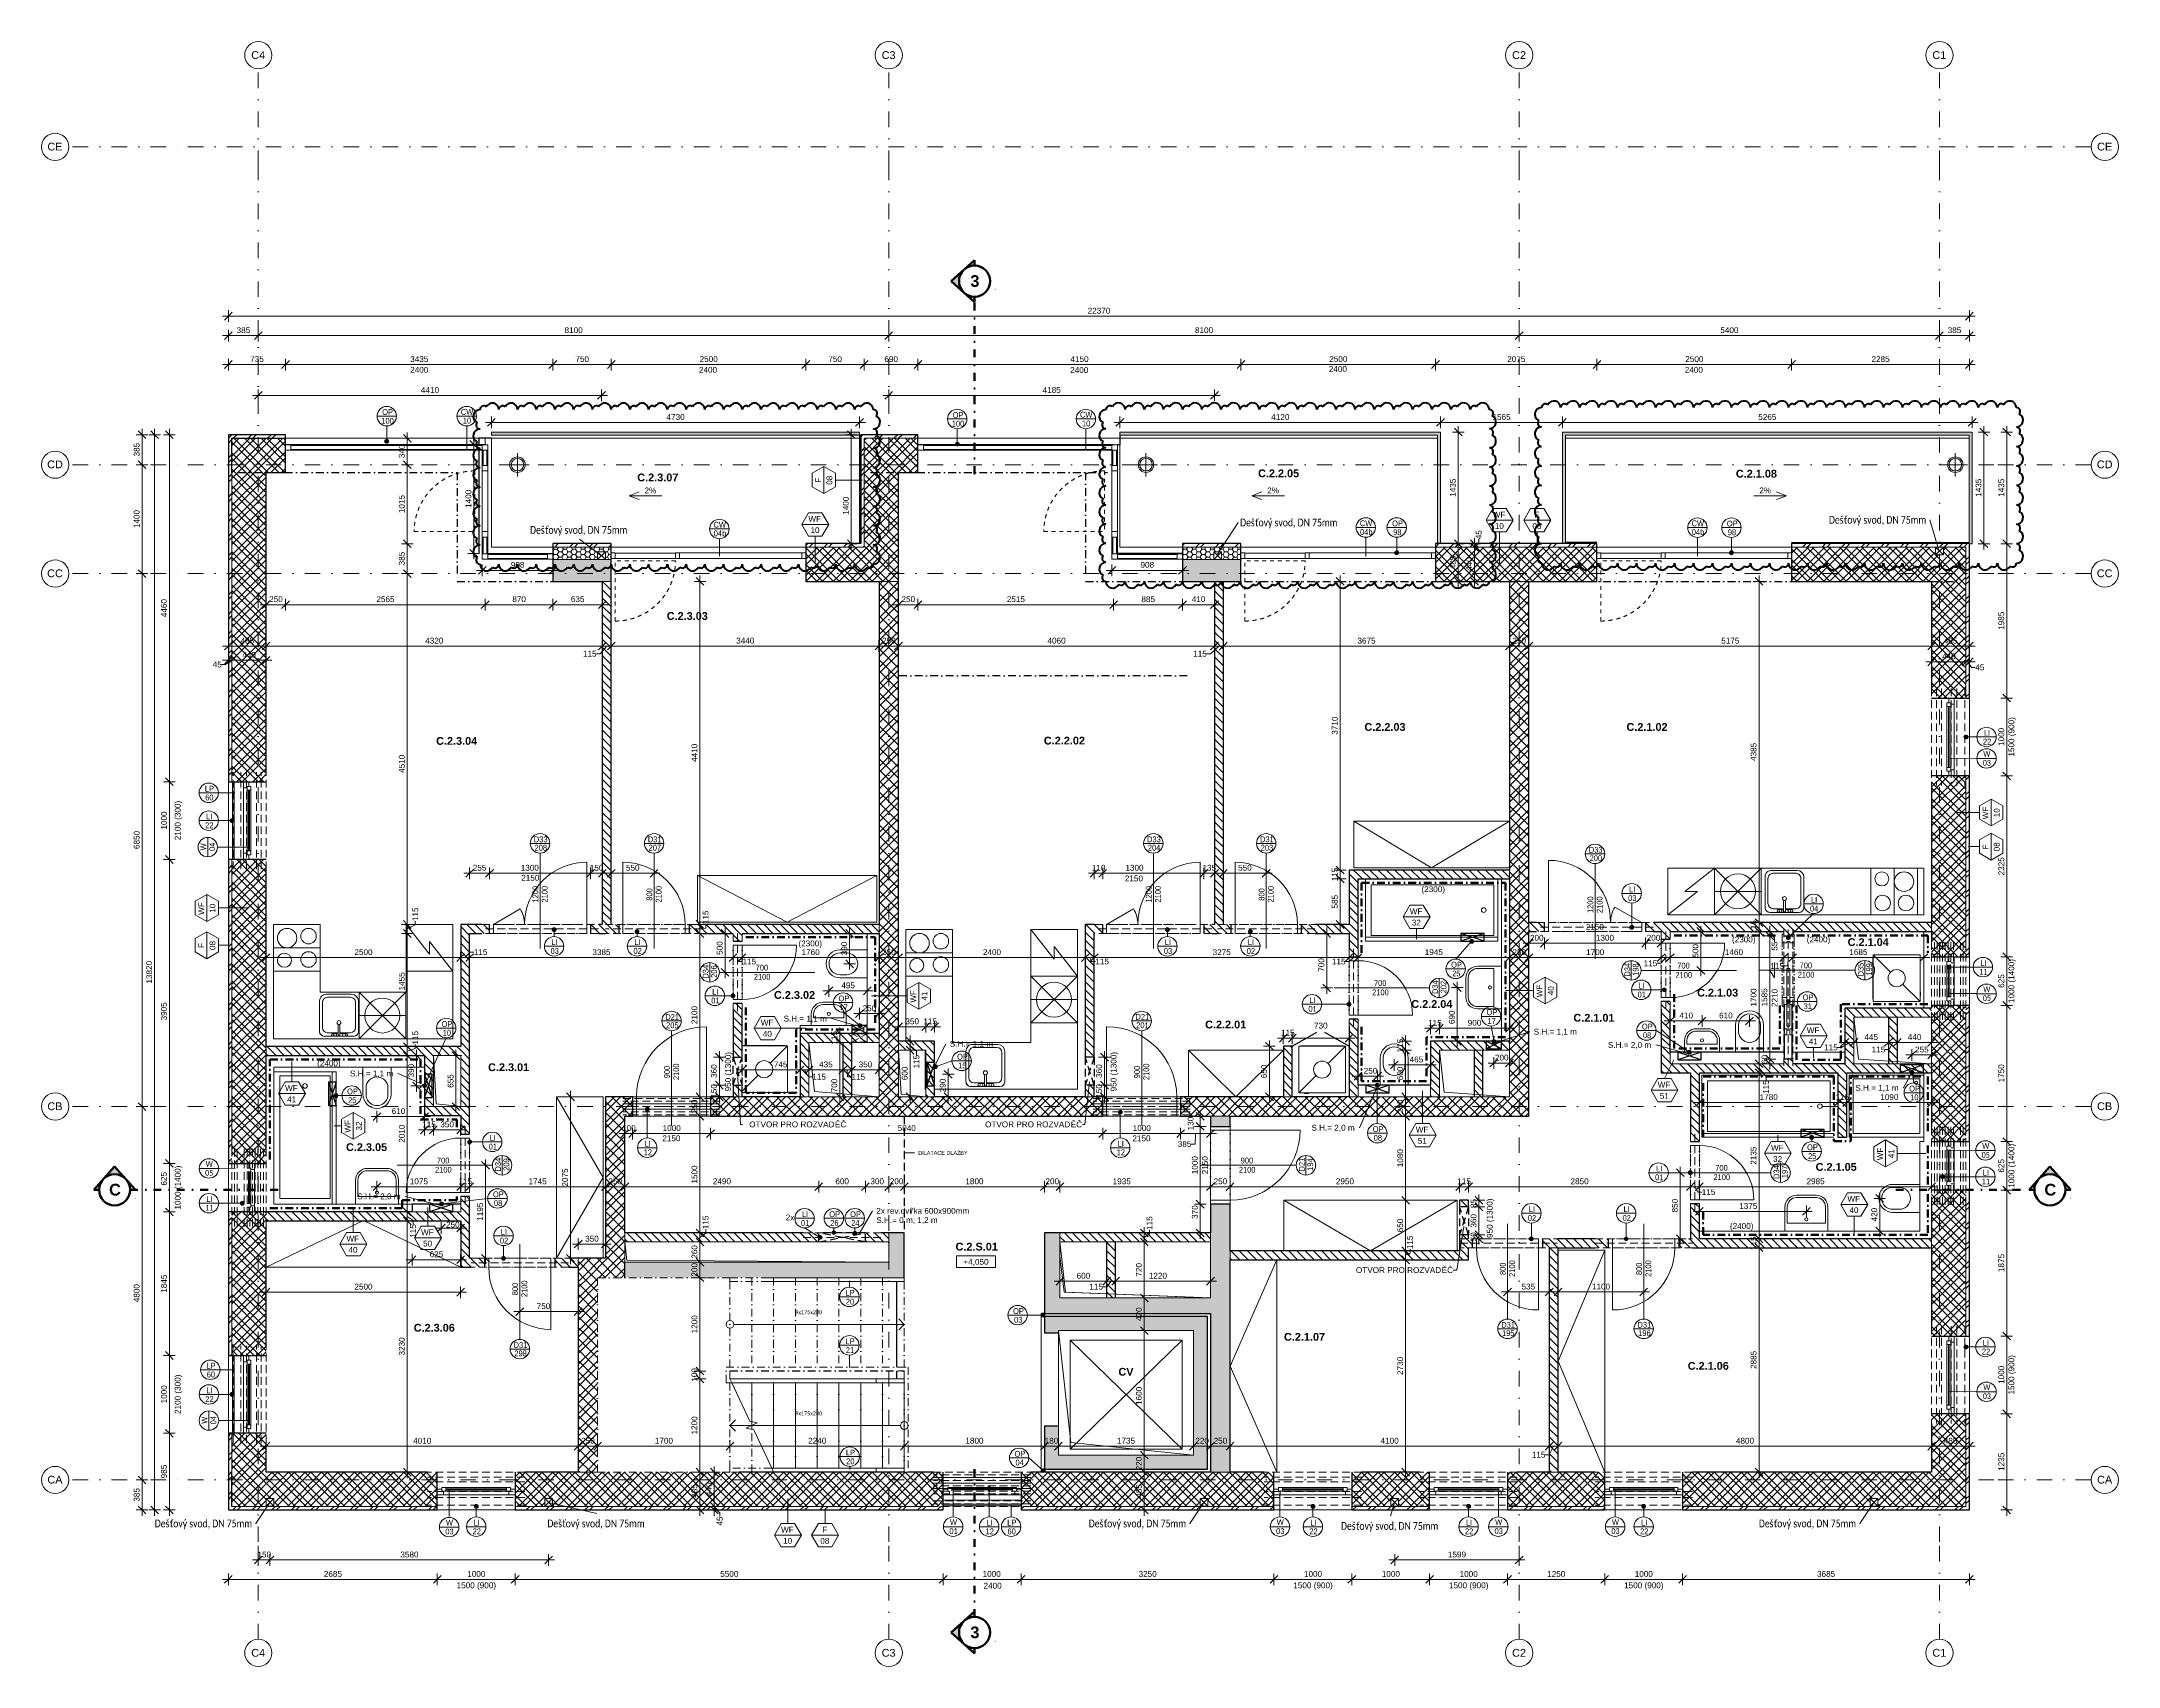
# Model space of a CAD drawing. Header units: millimetres. Extents: x -47720 to -5768, y -7799 to 13087.
# Drawn here: x -47720 to -21035, y -7799 to 13087 of the extents above; entities that cross this region are included whole.
import ezdxf

# ---------------------------------------------------------------- set-up
doc = ezdxf.new("R2010")
doc.units = ezdxf.units.MM
for name, pattern in [('HA_Dash_2mm-S1mm', [100, 50, -50]), ('HA_Dash_3mm-S1mm', [150, 100, -50]), ('HA_DashDot_10mm-S3mm', [500, 200, -150, 0, -150]), ('HA_DashDot_2_2mm-S0_6mm', [110, 50, -30, 0, -30]), ('HA_DashDot_4mm-S1mm', [200, 100, -50, 0, -50]), ('HA_DashDot_6mm-S2mm', [300, 100, -100, 0, -100])]:
    doc.linetypes.add(name, pattern=pattern)
for name, color, linetype, lineweight in [('A-____-____-DIMS', 9, 'Continuous', 5), ('A-____-____-DIMS-50', 9, 'Continuous', 5), ('A-____-____-IDEN', 9, 'Continuous', 9), ('A-AREA-____-IDEN', 9, 'Continuous', 9), ('A-AREA-____-OTLN', 9, 'Continuous', 5), ('A-DETL-____-HDLN', 9, 'HA_Dash_3mm-S1mm', 25), ('A-DETL-____-OTLN', 9, 'Continuous', 25), ('A-DETL-____-THIN', 9, 'Continuous', 9), ('A-DETL-GENF-OTLN', 9, 'Continuous', 9), ('A-DOOR-____-IDEN', 9, 'Continuous', 9), ('A-DOOR-____-MCUT', 9, 'HA_DashDot_2_2mm-S0_6mm', 9), ('A-DOOR-____-OTLN', 9, 'Continuous', 9), ('A-DOOR-FRAM-MCUT', 9, 'Continuous', 9), ('A-FLOR-____-OTLN', 9, 'Continuous', 9), ('A-FLOR-____-OVHD', 9, 'HA_DashDot_4mm-S1mm', 25), ('A-FLOR-HRAL-IDEN', 9, 'Continuous', 9), ('A-FLOR-HRAL-MBND', 9, 'HA_DashDot_4mm-S1mm', 9), ('A-FLOR-HRAL-OTLN', 9, 'Continuous', 9), ('A-GENM-____-HDLN', 9, 'HA_Dash_3mm-S1mm', 9), ('A-GENM-____-IDEN', 9, 'Continuous', 9), ('A-GENM-____-MCUT', 9, 'HA_Dash_3mm-S1mm', 25), ('A-GENM-____-OTLN', 9, 'Continuous', 9), ('A-GLAZ-____-IDEN', 9, 'Continuous', 9), ('A-GLAZ-____-MCUT', 9, 'Continuous', 5), ('A-GLAZ-____-OTLN', 9, 'Continuous', 5), ('A-GLAZ-CURT-MCUT', 9, 'Continuous', 5), ('A-GLAZ-CURT-OTLN', 9, 'Continuous', 5), ('A-GLAZ-CWMG-MCUT', 9, 'Continuous', 5), ('A-GLAZ-CWMG-OTLN', 9, 'Continuous', 5), ('A-WALL-____-IDEN', 9, 'Continuous', 9), ('A-WALL-____-MCUT', 9, 'Continuous', 25), ('A-WALL-____-OTLN', 9, 'Continuous', 9), ('A-WALL-____-PATT', 9, 'Continuous', 25), ('E-ELEC-FIXT-OTLN', 9, 'Continuous', 9), ('G-____-____-DIMS', 9, 'Continuous', 5), ('G-____-____-SYMB', 9, 'HA_DashDot_4mm-S1mm', 9), ('G-____-____-TEXT', 9, 'Continuous', 5), ('G-____-REVC-OTLN', 9, 'Continuous', 40), ('I-FURN-____-OTLN', 9, 'Continuous', 9), ('I-WALL-____-MCUT', 9, 'Continuous', 25), ('I-WALL-____-OTLN', 9, 'Continuous', 9), ('M-HVAC-DUCT-OTLN', 9, 'Continuous', 9), ('P-SANR-FIXT-OTLN', 9, 'Continuous', 9), ('Q-CASE-____-OTLN', 9, 'Continuous', 9), ('Q-SPCQ-____-OTLN', 9, 'Continuous', 9), ('S-GRID-____-IDEN', 9, 'Continuous', 9), ('S-GRID-____-OTLN', 9, 'Continuous', 5), ('S-STRS-____-MBND', 9, 'HA_DashDot_4mm-S1mm', 9), ('S-STRS-____-OTLN', 9, 'Continuous', 9)]:
    doc.layers.add(name, color=color, linetype=linetype, lineweight=lineweight)
doc.styles.add('Arial', font='arial.ttf', dxfattribs={"height": 100})
doc.styles.add('Arial_1', font='arial.ttf', dxfattribs={"height": 75})
doc.styles.add('Arial_2', font='arial.ttf', dxfattribs={"width": 0.8, "height": 75})
doc.styles.add('Arial_3', font='arial.ttf', dxfattribs={"height": 50})
doc.styles.add('Arial_B', font='arialbd.ttf', dxfattribs={"height": 100})
doc.styles.add('Arial_B_1', font='arialbd.ttf', dxfattribs={"height": 150})
doc.styles.add('Calibri', font='calibri.ttf', dxfattribs={"width": 0.8, "height": 100})
doc.styles.add('Calibri_1', font='calibri.ttf', dxfattribs={"height": 50})
doc.styles.add('Calibri_2', font='calibri.ttf', dxfattribs={"width": 0.8, "height": 75})
doc.dimstyles.new('Inner_Dimensions', dxfattribs={"dimscale": 304.8, "dimtxt": 76.519455, "dimasz": 0.328084, "dimexe": 0.246063, "dimexo": 0.0625, "dimgap": 0.032808, "dimtad": 1, "dimdec": 0, "dimzin": 0, "dimdsep": 46, "dimtxsty": 'Arial_1', "dimblk1": 'OBLIQUE', "dimblk2": 'OBLIQUE', "dimsah": 1, "dimcen": 0.09, "dimdle": 0.246063, "dimazin": 0, "dimtfac": 1, "dimtdec": 4, "dimtix": 1, "dimtmove": 0, "dimatfit": 3, "dimfxl": 0.246063, "dimfxlon": 1, "dimtvp": 1, "dimtolj": 1, "dimtzin": 0, "dimlwd": 9, "dimlwe": 9, "dimarcsym": 2})
doc.dimstyles.new('Inner_Dimensions_1', dxfattribs={"dimscale": 304.8, "dimtxt": 76.519455, "dimasz": 0.328084, "dimexe": 0.246063, "dimexo": 0.0625, "dimgap": 0.032808, "dimtad": 1, "dimdec": 0, "dimzin": 0, "dimdsep": 46, "dimtxsty": 'Arial_1', "dimblk1": 'OBLIQUE', "dimblk2": 'OBLIQUE', "dimsah": 1, "dimcen": 0.09, "dimdle": 0.246063, "dimazin": 0, "dimtfac": 1, "dimtdec": 4, "dimtix": 1, "dimtmove": 1, "dimatfit": 3, "dimfxl": 0.246063, "dimfxlon": 1, "dimtvp": 1, "dimtolj": 1, "dimtzin": 0, "dimlwd": 9, "dimlwe": 9, "dimarcsym": 2})
doc.dimstyles.new('Inner_Dimensions_2', dxfattribs={"dimscale": 304.8, "dimtxt": 76.519455, "dimasz": 0.328084, "dimexe": 0.246063, "dimexo": 0.0625, "dimgap": 0.032808, "dimtad": 1, "dimdec": 0, "dimzin": 0, "dimdsep": 46, "dimtxsty": 'Arial_1', "dimblk1": 'OBLIQUE', "dimblk2": 'OBLIQUE', "dimsah": 1, "dimcen": 0.09, "dimdle": 0.246063, "dimazin": 0, "dimtfac": 1, "dimtdec": 4, "dimtix": 1, "dimtmove": 2, "dimatfit": 3, "dimfxl": 0.246063, "dimfxlon": 1, "dimtvp": 1, "dimtolj": 1, "dimtzin": 0, "dimlwd": 9, "dimlwe": 9, "dimarcsym": 2})
pattern_1 = [(45, (0, 0), (-106.066, 106.066), []), (45, (75, 0), (-106.066, 106.066), []), (315, (0, 0), (106.066, 106.066), []), (315, (75, 0), (106.066, 106.066), [])]
pattern_2 = [(45, (0, 0), (-106.066, 106.066), []), (45, (75, 0), (-106.066, 106.066), []), (315, (0, 0), (70.71068, 70.71068), [])]
pattern_3 = [(135, (0, 0), (-53.03301, -53.03301), [])]
pattern_4 = [(45, (0, 0), (-125.7236, 125.7236), []), (45, (0, 190.5), (-125.7236, 125.7236), [])]
pattern_5 = [(0, (0, 0), (58.594, 33.829), [39.062, -78.125]), (120, (0, 0), (-58.593773, 33.829393), [39.062, -78.125]), (60, (0, 0), (0.000227, 67.658393), [0, -78.125, 39.062, 0])]

msp = doc.modelspace()

# ---------------------------------------------------------------- texts
at = {"layer": 'A-____-____-IDEN', "lineweight": 5, "char_height": 75, "attachment_point": 1, "style": 'Arial_1'}
for s, insert, width in [('OTVOR PRO ROZVAD', (-38627.2, -794.2), 1334.81), ('ĚČ', (-37525.8, -794.2), 176.371), ('OTVOR PRO ROZVAD', (-35597.2, -794.1), 1334.81), ('ĚČ', (-34495.9, -794.1), 176.371), ('OTVOR PRO ROZVAD', (-30832, -2666), 1334.81), ('ĚČ', (-29730.7, -2666), 176.371)]:
    msp.add_mtext(s, dxfattribs=dict(at, insert=insert, width=width))
at = {"layer": 'A-AREA-____-IDEN', "lineweight": 5, "char_height": 100, "attachment_point": 1, "style": 'Arial_B'}
for s, insert, width in [('C.2.3.07', (-40065.6, 7534.7), 653.375), ('C.2.2.05', (-32089.7, 7587.6), 653.375), ('C.2.1.08', (-25950.6, 7582.8), 653.375), ('C.2.3.03', (-39687.3, 5753.7), 653.375), ('C.2.2.03', (-30723.2, 4327.2), 653.375), ('C.2.1.02', (-27355.8, 4327.2), 653.375), ('C.2.3.04', (-42650.4, 4147.8), 653.375), ('C.2.2.02', (-34841.8, 4151.9), 653.375), ('C.2.1.04', (-24514, 1561.7), 653.375), ('C.2.3.02', (-38309, 882.3), 653.375), ('C.2.1.03', (-26449, 911.8), 653.375), ('C.2.2.04', (-30121.3, 766.3), 653.375), ('C.2.1.01', (-28038, 588.8), 653.375), ('C.2.2.01', (-32770, 502.4), 653.375), ('C.2.3.01', (-41982.7, -46.2), 653.375), ('C.2.3.05', (-43807.7, -1073.6), 653.375), ('C.2.1.05', (-24925.5, -1327.9), 653.375), ('C.2.S.01', (-35976.4, -2352.4), 673.417), ('C.2.3.06', (-42938.1, -3395.3), 653.375), ('C.2.1.07', (-31756.6, -3512.1), 653.375), ('CV', (-33883.5, -3961.2), 240.506), ('C.2.1.06', (-26569.2, -3885.2), 653.375)]:
    msp.add_mtext(s, dxfattribs=dict(at, insert=insert, width=width))
at = {"layer": 'A-DOOR-____-IDEN', "lineweight": 5, "char_height": 75, "attachment_point": 1}
for s, insert, width, style in [('D33', (-41394.7, 2870.1), 189.198, 'Arial_2'), ('208', (-41385.1, 2763), 173.164, 'Arial_2'), ('D31', (-39929.7, 2870.1), 189.198, 'Arial_2'), ('207', (-39920.1, 2763), 173.164, 'Arial_2'), ('D33', (-33514.7, 2870.1), 189.198, 'Arial_2'), ('204', (-33505.1, 2763), 173.164, 'Arial_2'), ('D31', (-32064.7, 2870.1), 189.198, 'Arial_2'), ('203', (-32055.1, 2763), 173.164, 'Arial_2'), ('D33', (-27839.7, 2735.1), 189.198, 'Arial_2'), ('200', (-27830.1, 2628), 173.164, 'Arial_2'), ('2150', (-41556.7, 2376.4), 288.607, 'Arial_1'), ('2150', (-33801.4, 2367.9), 288.607, 'Arial_1'), ('2150', (-27879, 1745.1), 288.607, 'Arial_1'), ('2100', (-38568.4, 1102.7), 230.886, 'Arial_2'), ('700', (-38544.5, 1221.8), 173.164, 'Arial_2'), ('2100', (-26726.7, 1127.7), 230.886, 'Arial_2'), ('700', (-26702.9, 1246.8), 173.164, 'Arial_2'), ('2100', (-25155.3, 1130.2), 230.886, 'Arial_2'), ('700', (-25131.5, 1249.3), 173.164, 'Arial_2'), ('2100', (-30623.8, 902.7), 230.886, 'Arial_2'), ('700', (-30600, 1021.8), 173.164, 'Arial_2'), ('D21', (-39704.7, 587.6), 189.198, 'Arial_2'), ('D21', (-33664.7, 587.6), 189.198, 'Arial_2'), ('205', (-39695.1, 480.5), 173.164, 'Arial_2'), ('201', (-33655.1, 480.5), 173.164, 'Arial_2'), ('2150', (-39744, -972.4), 288.607, 'Arial_1'), ('2150', (-33704, -972.4), 288.607, 'Arial_1'), ('700', (-42640, -1258.2), 173.164, 'Arial_2'), ('900', (-32312.5, -1258.2), 173.164, 'Arial_2'), ('2100', (-42663.8, -1377.3), 230.886, 'Arial_2'), ('2100', (-32336.3, -1377.3), 230.886, 'Arial_2'), ('2100', (-26238.8, -1472.3), 230.886, 'Arial_2'), ('700', (-26215, -1353.2), 173.164, 'Arial_2'), ('D31', (-28964.7, -3369.9), 189.198, 'Arial_2'), ('D31', (-27214.7, -3369.9), 189.198, 'Arial_2'), ('D31', (-41654.7, -3629.9), 189.198, 'Arial_2'), ('298', (-41645.1, -3737), 173.164, 'Arial_2'), ('195', (-28955.1, -3477), 173.164, 'Arial_2'), ('196', (-27205.1, -3477), 173.164, 'Arial_2')]:
    msp.add_mtext(s, dxfattribs=dict(at, insert=insert, width=width, style=style))
at = {"layer": 'A-DOOR-____-IDEN', "lineweight": 5, "char_height": 75, "attachment_point": 1, "rotation": 90}
for s, insert, width, style in [('1200', (-41412.5, 2020.5), 230.886, 'Arial_2'), ('2100', (-41293.4, 2020.5), 230.886, 'Arial_2'), ('800', (-39947.5, 2044.3), 173.164, 'Arial_2'), ('2100', (-39828.4, 2020.5), 230.886, 'Arial_2'), ('1200', (-33532.5, 2020.5), 230.886, 'Arial_2'), ('2100', (-33413.4, 2020.5), 230.886, 'Arial_2'), ('800', (-32082.5, 2044.3), 173.164, 'Arial_2'), ('2100', (-31963.4, 2020.5), 230.886, 'Arial_2'), ('1200', (-27857.5, 1885.5), 230.886, 'Arial_2'), ('2100', (-27738.4, 1885.5), 230.886, 'Arial_2'), ('D34', (-39224.8, 1043.4), 189.198, 'Arial_2'), ('206', (-39117.7, 1053), 173.164, 'Arial_2'), ('D34', (-27383.1, 1068.4), 189.198, 'Arial_2'), ('198', (-27276.1, 1078), 173.164, 'Arial_2'), ('D35', (-24383.2, 1070.9), 189.198, 'Arial_2'), ('199', (-24276.2, 1080.5), 173.164, 'Arial_2'), ('D34', (-29851.8, 843.4), 189.198, 'Arial_2'), ('202', (-29744.7, 853), 173.164, 'Arial_2'), ('2210', (-25490.7, 677.5), 288.607, 'Arial_1'), ('900', (-39722.5, -238.2), 173.164, 'Arial_2'), ('2100', (-39603.4, -262), 230.886, 'Arial_2'), ('900', (-33682.5, -238.2), 173.164, 'Arial_2'), ('2100', (-33563.4, -262), 230.886, 'Arial_2'), ('D34', (-41891.8, -1436.6), 189.198, 'Arial_2'), ('209', (-41784.7, -1427), 173.164, 'Arial_2'), ('2150', (-32809.5, -1471.8), 288.607, 'Arial_1'), ('D21', (-31564.3, -1436.6), 189.198, 'Arial_2'), ('194', (-31457.2, -1427), 173.164, 'Arial_2'), ('D34', (-25466.8, -1531.6), 189.198, 'Arial_2'), ('197', (-25359.7, -1522), 173.164, 'Arial_2'), ('800', (-28982.5, -2767.2), 173.164, 'Arial_2'), ('2100', (-28863.4, -2791.1), 230.886, 'Arial_2'), ('800', (-27232.5, -2767.2), 173.164, 'Arial_2'), ('2100', (-27113.4, -2791.1), 230.886, 'Arial_2'), ('800', (-41672.5, -3027.2), 173.164, 'Arial_2'), ('2100', (-41553.4, -3051.1), 230.886, 'Arial_2')]:
    msp.add_mtext(s, dxfattribs=dict(at, insert=insert, width=width, style=style))
at = {"layer": 'A-FLOR-HRAL-IDEN', "lineweight": 5, "char_height": 75, "attachment_point": 1, "style": 'Arial_2'}
for s, insert, width in [('LP', (-45621.5, 3520.9), 125.063), ('60', (-45617.5, 3408.2), 115.443), ('LP', (-37390.4, -2958.5), 125.063), ('20', (-37386.4, -3071.2), 115.443), ('LP', (-37390.4, -3581), 125.063), ('21', (-37386.4, -3693.7), 115.443), ('LP', (-45601.4, -3895.5), 125.063), ('60', (-45597.4, -4008.2), 115.443), ('LP', (-37385.5, -5011.8), 125.063), ('20', (-37381.5, -5124.5), 115.443), ('LP', (-35312.9, -5912), 125.063), ('60', (-35308.9, -6024.7), 115.443)]:
    msp.add_mtext(s, dxfattribs=dict(at, insert=insert, width=width))
at = {"layer": 'A-GENM-____-IDEN', "lineweight": 5, "char_height": 75, "attachment_point": 1}
for s, insert, width, style in [('OP', (-43343.3, 8362.1), 147.51, 'Arial_2'), ('OP', (-36014, 8325.7), 147.51, 'Arial_2'), ('100', (-43353.9, 8249.4), 173.164, 'Arial_2'), ('100', (-36024.6, 8213), 173.164, 'Arial_2'), ('OP', (-30367, 6930.7), 147.51, 'Arial_2'), ('98', (-30353.8, 6818), 115.443, 'Arial_2'), ('OP', (-26067, 6929.3), 147.51, 'Arial_2'), ('98', (-26053.8, 6816.6), 115.443, 'Arial_2'), ('22', (-22775.7, 4125.6), 115.443, 'Arial_2'), ('LI', (-22763.7, 4238.3), 86.582, 'Arial_2'), ('22', (-45617.5, 3050.6), 115.443, 'Arial_2'), ('LI', (-45605.5, 3163.3), 86.582, 'Arial_2'), ('(2300)', (-29989.8, 2229.6), 376.793, 'Arial_1'), ('LI', (-27322.5, 2228.3), 86.582, 'Arial_2'), ('03', (-27334.5, 2115.6), 115.443, 'Arial_2'), ('04', (-24997.6, 1980), 115.443, 'Arial_2'), ('LI', (-24985.6, 2092.8), 86.582, 'Arial_2'), ('03', (-41180, 1435.2), 115.443, 'Arial_2'), ('LI', (-41168, 1547.9), 86.582, 'Arial_2'), ('02', (-40114.8, 1435.2), 115.443, 'Arial_2'), ('LI', (-40102.8, 1547.9), 86.582, 'Arial_2'), ('(2300)', (-37994.8, 1532), 376.793, 'Arial_1'), ('03', (-33300, 1435.2), 115.443, 'Arial_2'), ('LI', (-33288, 1547.9), 86.582, 'Arial_2'), ('02', (-32234.8, 1435.2), 115.443, 'Arial_2'), ('LI', (-32222.8, 1547.9), 86.582, 'Arial_2'), ('(2300)', (-26000.4, 1583.1), 376.793, 'Arial_1'), ('(2400)', (-25040.1, 1583.1), 376.793, 'Arial_1'), ('OP', (-29609.3, 1258.6), 147.51, 'Arial_2'), ('25', (-29596.1, 1145.9), 115.443, 'Arial_2'), ('11', (-22822.3, 1168), 115.443, 'Arial_2'), ('LI', (-22810.3, 1280.7), 86.582, 'Arial_2'), ('LI', (-39103, 911), 86.582, 'Arial_2'), ('OP', (-37479.8, 824.7), 147.51, 'Arial_2'), ('LI', (-31430.1, 803.3), 86.582, 'Arial_2'), ('01', (-27212.8, 875.6), 115.443, 'Arial_2'), ('LI', (-27200.8, 988.3), 86.582, 'Arial_2'), ('OP', (-25093.7, 838.3), 147.51, 'Arial_2'), ('01', (-39115, 798.3), 115.443, 'Arial_2'), ('17', (-37466.6, 712), 115.443, 'Arial_2'), ('01', (-31442.1, 690.6), 115.443, 'Arial_2'), ('OP', (-29154.2, 647.7), 147.51, 'Arial_2'), ('17', (-29141, 534.9), 115.443, 'Arial_2'), ('31', (-25080.5, 725.6), 115.443, 'Arial_2'), ('OP', (-42579.4, 497.3), 147.51, 'Arial_2'), ('10', (-42566.2, 384.6), 115.443, 'Arial_2'), ('OP', (-27158.3, 464.4), 147.51, 'Arial_2'), ('08', (-27145.1, 351.7), 115.443, 'Arial_2'), ('OP', (-35956.4, 75.8), 147.51, 'Arial_2'), ('(2400)', (-44179.9, -9.4), 376.793, 'Arial_1'), ('15', (-35943.2, -37), 115.443, 'Arial_2'), ('OP', (-43794.1, -370.6), 147.51, 'Arial_2'), ('25', (-43780.9, -483.3), 115.443, 'Arial_2'), ('OP', (-23723.8, -333.6), 147.51, 'Arial_2'), ('10', (-23710.6, -446.3), 115.443, 'Arial_2'), ('LI', (-41963.2, -966.7), 86.582, 'Arial_2'), ('LI', (-39971.3, -1040.8), 86.582, 'Arial_2'), ('LI', (-33893.9, -1040.8), 86.582, 'Arial_2'), ('OP', (-30616.9, -854.5), 147.51, 'Arial_2'), ('08', (-30603.7, -967.3), 115.443, 'Arial_2'), ('01', (-41975.2, -1079.4), 115.443, 'Arial_2'), ('12', (-39983.3, -1153.5), 115.443, 'Arial_2'), ('12', (-33905.9, -1153.5), 115.443, 'Arial_2'), ('OP', (-25035.6, -1087.9), 147.51, 'Arial_2'), ('25', (-25022.4, -1200.6), 115.443, 'Arial_2'), ('01', (-26988, -1474.4), 115.443, 'Arial_2'), ('LI', (-26976, -1361.7), 86.582, 'Arial_2'), ('11', (-22789.7, -1526.9), 115.443, 'Arial_2'), ('LI', (-22777.7, -1414.2), 86.582, 'Arial_2'), ('11', (-45614.8, -1866.9), 115.443, 'Arial_2'), ('LI', (-45602.8, -1754.2), 86.582, 'Arial_2'), ('OP', (-41920.3, -1693), 147.51, 'Arial_2'), ('08', (-41907.1, -1805.8), 115.443, 'Arial_2'), ('01', (-37962.5, -2060.2), 115.443, 'Arial_2'), ('LI', (-37950.5, -1947.5), 86.582, 'Arial_2'), ('OP', (-37599.7, -1947.5), 147.51, 'Arial_2'), ('26', (-37586.5, -2060.2), 115.443, 'Arial_2'), ('OP', (-37331, -1947.5), 147.51, 'Arial_2'), ('24', (-37317.8, -2060.2), 115.443, 'Arial_2'), ('02', (-28623.2, -1996.3), 115.443, 'Arial_2'), ('LI', (-28611.2, -1883.6), 86.582, 'Arial_2'), ('02', (-27405.7, -1996.3), 115.443, 'Arial_2'), ('LI', (-27393.7, -1883.6), 86.582, 'Arial_2'), ('(2400)', (-26026.8, -2099.8), 376.793, 'Arial_1'), ('02', (-41830.7, -2287.6), 115.443, 'Arial_2'), ('LI', (-41818.7, -2174.9), 86.582, 'Arial_2'), ('OP', (-35237.3, -3192.5), 147.51, 'Arial_2'), ('03', (-35224.1, -3305.2), 115.443, 'Arial_2'), ('22', (-22789.7, -3714.4), 115.443, 'Arial_2'), ('LI', (-22777.7, -3601.7), 86.582, 'Arial_2'), ('LI', (-45602.8, -4211.7), 86.582, 'Arial_2'), ('22', (-45614.8, -4324.4), 115.443, 'Arial_2'), ('OP', (-35219.3, -5027.5), 147.51, 'Arial_2'), ('04', (-35206.1, -5140.2), 115.443, 'Arial_2'), ('22', (-42180.7, -6024.7), 115.443, 'Arial_2'), ('LI', (-42168.7, -5912), 86.582, 'Arial_2'), ('12', (-35590.7, -6024.7), 115.443, 'Arial_2'), ('LI', (-35578.7, -5912), 86.582, 'Arial_2'), ('22', (-31430.7, -6024.7), 115.443, 'Arial_2'), ('LI', (-31418.7, -5912), 86.582, 'Arial_2'), ('22', (-29430.7, -6024.7), 115.443, 'Arial_2'), ('LI', (-29418.7, -5912), 86.582, 'Arial_2'), ('22', (-27180.7, -6024.7), 115.443, 'Arial_2'), ('LI', (-27168.7, -5912), 86.582, 'Arial_2')]:
    msp.add_mtext(s, dxfattribs=dict(at, insert=insert, width=width, style=style))
at = {"layer": 'A-GENM-____-IDEN', "lineweight": 5, "char_height": 75, "width": 629.325, "attachment_point": 1, "rotation": 90, "style": 'Arial_1'}
for insert in [(-38937.8, -407.1), (-33983.3, -406.7), (-29150.7, -2291.3)]:
    msp.add_mtext('950 (1300)', dxfattribs=dict(at, insert=insert))
at = {"layer": 'A-GLAZ-____-IDEN', "lineweight": 5, "char_height": 75, "attachment_point": 1, "rotation": 90}
for s, insert, width, style in [('1500 (900)', (-22448.3, 3896.4), 629.325, 'Arial_1'), ('2100 (300)', (-46008.3, 2821.4), 629.325, 'Arial_1'), ('W', (-45679.4, 2690.7), 105.823, 'Calibri_2'), ('04', (-45565.1, 2684.1), 121.856, 'Calibri_2'), ('1000 (1400)', (-22448.3, 729.1), 701.477, 'Arial_1'), ('1000 (1400)', (-22448.3, -1645.9), 701.477, 'Arial_1'), ('1000 (1400)', (-46008.3, -1925.9), 701.477, 'Arial_1'), ('1500 (900)', (-22448.3, -4303.6), 629.325, 'Arial_1'), ('2100 (300)', (-46008.3, -4553.6), 629.325, 'Arial_1'), ('W', (-45664.2, -4679.7), 105.823, 'Calibri_2'), ('04', (-45549.9, -4686.3), 121.856, 'Calibri_2')]:
    msp.add_mtext(s, dxfattribs=dict(at, insert=insert, width=width, style=style))
at = {"layer": 'A-GLAZ-____-IDEN', "lineweight": 5, "char_height": 75, "attachment_point": 1}
for s, insert, width, style in [('03', (-22778.3, 3853.7), 121.856, 'Calibri_2'), ('W', (-22771.7, 3967.9), 105.823, 'Calibri_2'), ('05', (-22778.3, 828.6), 121.856, 'Calibri_2'), ('W', (-22771.7, 942.9), 105.823, 'Calibri_2'), ('W', (-45610.8, -1302.5), 105.823, 'Calibri_2'), ('05', (-22792.3, -1184.8), 121.856, 'Calibri_2'), ('W', (-22785.7, -1070.5), 105.823, 'Calibri_2'), ('05', (-45617.4, -1416.8), 121.856, 'Calibri_2'), ('W', (-22771.7, -4172.3), 105.823, 'Calibri_2'), ('03', (-22778.3, -4286.6), 121.856, 'Calibri_2'), ('03', (-42531.1, -6026.6), 121.856, 'Calibri_2'), ('W', (-42524.5, -5912.3), 105.823, 'Calibri_2'), ('01', (-36055.1, -6021.1), 121.856, 'Calibri_2'), ('W', (-36048.5, -5906.8), 105.823, 'Calibri_2'), ('03', (-31856.5, -6021.1), 121.856, 'Calibri_2'), ('W', (-31849.9, -5906.8), 105.823, 'Calibri_2'), ('03', (-29050.6, -6021.1), 121.856, 'Calibri_2'), ('W', (-29044, -5906.8), 105.823, 'Calibri_2'), ('03', (-27549.9, -6021.1), 121.856, 'Calibri_2'), ('W', (-27543.3, -5906.8), 105.823, 'Calibri_2'), ('1500 (900)', (-42386.7, -6718.4), 629.325, 'Arial_1'), ('2400', (-35616.7, -6723.4), 288.607, 'Arial_1'), ('1500 (900)', (-31636.7, -6718.4), 629.325, 'Arial_1'), ('1500 (900)', (-29636.7, -6718.4), 629.325, 'Arial_1'), ('1500 (900)', (-27386.7, -6718.4), 629.325, 'Arial_1')]:
    msp.add_mtext(s, dxfattribs=dict(at, insert=insert, width=width, style=style))
at = {"layer": 'A-WALL-____-IDEN', "lineweight": 5, "char_height": 75, "attachment_point": 1}
for s, insert, width, style in [('2400', (-39273.3, 8905.1), 288.607, 'Arial_1'), ('2400', (-34503.9, 8902.2), 288.607, 'Arial_1'), ('2400', (-31180.6, 8916.5), 288.607, 'Arial_1'), ('2400', (-26607.1, 8905.2), 288.607, 'Arial_1'), ('CW', (-42332.7, 8364.3), 176.371, 'Arial_2'), ('CW', (-34377.5, 8328), 176.371, 'Arial_2'), ('10', (-42307.5, 8252.5), 115.443, 'Arial_2'), ('10', (-34352.3, 8216.1), 115.443, 'Arial_2'), ('WF', (-37867, 6989.2), 208.439, 'Arial_1'), ('WF', (-29074.4, 7042.3), 208.439, 'Arial_1'), ('F', (-28538, 7042.3), 80.169, 'Arial_1'), ('CW', (-39086.2, 6914.2), 176.371, 'Arial_2'), ('04b', (-39083.4, 6802.4), 169.958, 'Arial_2'), ('10', (-37840.5, 6844.7), 144.304, 'Arial_1'), ('CW', (-30781.8, 6933), 176.371, 'Arial_2'), ('04b', (-30779, 6821.1), 169.958, 'Arial_2'), ('10', (-29047.9, 6897.8), 144.304, 'Arial_1'), ('08', (-28564.5, 6897.8), 144.304, 'Arial_1'), ('CW', (-26519.7, 6931.5), 176.371, 'Arial_2'), ('04b', (-26516.9, 6819.7), 169.958, 'Arial_2'), ('WF', (-30140.7, 1944.9), 208.439, 'Arial_1'), ('32', (-30114.2, 1800.3), 144.304, 'Arial_1'), ('WF', (-38479.2, 514.6), 208.439, 'Arial_1'), ('40', (-38452.7, 370.1), 144.304, 'Arial_1'), ('WF', (-25039.8, 416.4), 208.439, 'Arial_1'), ('41', (-25013.3, 271.9), 144.304, 'Arial_1'), ('WF', (-44591.2, -326.8), 208.439, 'Arial_1'), ('41', (-44564.7, -471.3), 144.304, 'Arial_1'), ('WF', (-26955.2, -283.2), 208.439, 'Arial_1'), ('51', (-26928.7, -427.7), 144.304, 'Arial_1'), ('WF', (-30063.5, -860.7), 208.439, 'Arial_1'), ('51', (-30037, -1005.2), 144.304, 'Arial_1'), ('WF', (-25499.2, -1094), 208.439, 'Arial_1'), ('32', (-25472.7, -1238.5), 144.304, 'Arial_1'), ('WF', (-24517.5, -1750.7), 208.439, 'Arial_1'), ('40', (-24491, -1895.2), 144.304, 'Arial_1'), ('WF', (-43802.5, -2262), 208.439, 'Arial_1'), ('WF', (-42844.3, -2181.1), 208.439, 'Arial_1'), ('50', (-42817.8, -2325.6), 144.304, 'Arial_1'), ('40', (-43776, -2406.6), 144.304, 'Arial_1'), ('WF', (-38218.5, -6002.5), 208.439, 'Arial_1'), ('F', (-37687.9, -6002.5), 80.169, 'Arial_1'), ('10', (-38192, -6147), 144.304, 'Arial_1'), ('08', (-37714.4, -6147), 144.304, 'Arial_1')]:
    msp.add_mtext(s, dxfattribs=dict(at, insert=insert, width=width, style=style))
at = {"layer": 'A-WALL-____-IDEN', "lineweight": 5, "char_height": 75, "attachment_point": 1, "rotation": 90, "style": 'Arial_1'}
for s, insert, width in [('F', (-37779.6, 7415.9), 80.169), ('08', (-37635.1, 7389.4), 144.304), ('WF', (-22781, 3089.8), 208.439), ('10', (-22636.5, 3116.3), 144.304), ('F', (-22781, 2704.7), 80.169), ('08', (-22636.5, 2678.2), 144.304), ('WF', (-45705.6, 1862.5), 208.439), ('10', (-45561.1, 1889), 144.304), ('F', (-45705.6, 1436.8), 80.169), ('08', (-45561.1, 1410.3), 144.304), ('WF', (-36557.1, 733.5), 208.439), ('41', (-36412.6, 760), 144.304), ('WF', (-28510.1, 802.2), 208.439), ('40', (-28365.6, 828.7), 144.304), ('WF', (-43824.2, -937.3), 208.439), ('32', (-43679.7, -910.8), 144.304), ('WF', (-24135.5, -1292.4), 208.439), ('41', (-23991, -1265.9), 144.304)]:
    msp.add_mtext(s, dxfattribs=dict(at, insert=insert, width=width))
at = {"layer": 'G-____-____-SYMB', "linetype": 'Continuous', "lineweight": 5, "attachment_point": 1}
for s, insert, char_height, width, style in [('\\fArial|b1|i0|c0|p34|;3', (-35786, 10084.5), 150, 144.304, 'Arial_B_1'), ('-', (-35478.4, 9927.5), 50, 28.059, 'Arial_3'), ('\\fArial|b1|i0|c0|p34|;C', (-46852.2, -1595.2), 150, 184.388, 'Arial_B_1'), ('\\fArial|b1|i0|c0|p34|;C', (-21986.3, -1595.2), 150, 184.388, 'Arial_B_1'), ('-', (-46528.1, -1752.2), 50, 28.059, 'Arial_3'), ('-', (-21662.1, -1752.2), 50, 28.059, 'Arial_3'), ('\\fArial|b1|i0|c0|p34|;3', (-35786, -7285.1), 150, 144.304, 'Arial_B_1'), ('-', (-35478.4, -7442.1), 50, 28.059, 'Arial_3')]:
    msp.add_mtext(s, dxfattribs=dict(at, insert=insert, char_height=char_height, width=width, style=style))
at = {"layer": 'G-____-____-TEXT', "color": 7, "lineweight": 9, "attachment_point": 1}
for s, insert, char_height, width, style in [('2%', (-39972.6, 7354.8), 75, 184.388, 'Arial_1'), ('2%', (-31972.6, 7354.8), 75, 184.388, 'Arial_1'), ('2%', (-25649.2, 7354.8), 75, 184.388, 'Arial_1'), ('Deš', (-32319.8, 6955), 100, 234.093, 'Calibri'), ('ťový svod, DN 75mm', (-32126.6, 6955), 100, 1305.147, 'Calibri'), ('Deš', (-24754.8, 6989.8), 100, 234.093, 'Calibri'), ('ťový svod, DN 75mm', (-24561.7, 6989.8), 100, 1305.147, 'Calibri'), ('Deš', (-41443.2, 6859.9), 100, 234.093, 'Calibri'), ('ťový svod, DN 75mm', (-41250, 6859.9), 100, 1305.147, 'Calibri'), ('S.H.= 1,1 m', (-38186.2, 566), 75, 685.443, 'Arial_1'), ('S.H.= 1,1 m', (-28548.2, 397.3), 75, 685.443, 'Arial_1'), ('S.H.= 1,1 m', (-36050.3, 241.9), 75, 685.443, 'Arial_1'), ('S.H.= 2,0 m', (-27594.6, 227.7), 75, 685.443, 'Arial_1'), ('S.H.= 1,1 m', (-43757.1, -139.7), 75, 685.443, 'Arial_1'), ('S.H.= 1,1 m', (-24416.2, -324.4), 75, 685.443, 'Arial_1'), ('S.H.= 2,0 m', (-31403.8, -836.7), 75, 685.443, 'Arial_1'), ('DILATACE DLAŽBY', (-36454.2, -1172.7), 50, 749.578, 'Arial_3'), ('S.H.= 2,0 m', (-43662.6, -1718.9), 75, 685.443, 'Arial_1'), ('2x', (-38158.4, -1989.7), 75, 128.27, 'Arial_1'), ('S.H.= 0 m; 1,2 m', (-36994.9, -2023.9), 75, 974.05, 'Arial_1'), ('2x rev.dví', (-36994.9, -1904.8), 75, 537.131, 'Arial_1'), ('řka 600x900mm', (-36551.7, -1904.8), 75, 917.932, 'Arial_1'), ('9x175x280', (-38035.4, -3220.6), 50, 416.877, 'Calibri_1'), ('9x175x280', (-38035.4, -4520.6), 50, 416.877, 'Calibri_1'), ('Deš', (-46264.7, -5910.8), 100, 234.093, 'Calibri'), ('ťový svod, DN 75mm', (-46071.5, -5910.8), 100, 1305.147, 'Calibri'), ('Deš', (-41221.1, -5910.8), 100, 234.093, 'Calibri'), ('ťový svod, DN 75mm', (-41027.9, -5910.8), 100, 1305.147, 'Calibri'), ('Deš', (-34264.7, -5910.8), 100, 234.093, 'Calibri'), ('ťový svod, DN 75mm', (-34071.5, -5910.8), 100, 1305.147, 'Calibri'), ('Deš', (-31023.8, -5942.5), 100, 234.093, 'Calibri'), ('ťový svod, DN 75mm', (-30830.7, -5942.5), 100, 1305.147, 'Calibri'), ('Deš', (-25655.2, -5910.8), 100, 234.093, 'Calibri'), ('ťový svod, DN 75mm', (-25462.1, -5910.8), 100, 1305.147, 'Calibri')]:
    msp.add_mtext(s, dxfattribs=dict(at, insert=insert, char_height=char_height, width=width, style=style))
at = {"layer": 'S-GRID-____-IDEN', "lineweight": 5, "char_height": 100, "attachment_point": 1, "style": 'Arial'}
for s, insert, width in [('C4', (-45025.8, 12963.2), 220.464), ('C3', (-36925.8, 12963.2), 220.464), ('C2', (-28825.8, 12963.2), 220.464), ('C1', (-23425.8, 12963.2), 220.464), ('CE', (-47644.8, 11787.1), 240.506), ('CE', (-21309.5, 11787.1), 240.506), ('CD', (-47648, 7702.1), 248.523), ('CD', (-21312.8, 7702.1), 248.523), ('CC', (-47648, 6302.1), 248.523), ('CC', (-21312.8, 6302.1), 248.523), ('CB', (-47644.8, -547.9), 240.506), ('CB', (-21309.5, -547.9), 240.506), ('CA', (-47644.8, -5347.9), 240.506), ('CA', (-21309.5, -5347.9), 240.506), ('C4', (-45025.8, -7573.2), 220.464), ('C3', (-36925.8, -7573.2), 220.464), ('C2', (-28825.8, -7573.2), 220.464), ('C1', (-23425.8, -7573.2), 220.464)]:
    msp.add_mtext(s, dxfattribs=dict(at, insert=insert, width=width))

# ---------------------------------------------------------------- blocks, each defined once
blk = doc.blocks.new('HA_DR_Double_Swing_Solid - In_BJ_1200x2100_800-1662813-DPS_2NP-C')
at = {"layer": 'A-DOOR-____-MCUT'}
for p, q in [((-600, 57), (600, 57)), ((-600, -58), (600, -58))]:
    blk.add_line(p, q, dxfattribs=at)
at = {"layer": 'A-DOOR-____-OTLN', "lineweight": 5}
for p, q in [((600, 857), (600, 57)), ((-254, 257), (-600, 58))]:
    blk.add_line(p, q, dxfattribs=at)
for centre, radius, start, end in [((600, 57), 800, 90, 180), ((-600, 57), 400, 360, 30)]:
    blk.add_arc(centre, radius, start, end, dxfattribs=at)
at = {"layer": 'A-DOOR-FRAM-MCUT'}
for p, q in [((-600, 57), (-600, -58)), ((600, -58), (600, 57))]:
    blk.add_line(p, q, dxfattribs=at)
blk = doc.blocks.new('HA_DR_Single_Swing_Solid - In_BJ_700x2100-2040355-DPS_2NP-C')
at = {"layer": 'A-DOOR-____-MCUT'}
for p, q in [((-350, 57.5), (350, 57.5)), ((-350, -57.5), (350, -57.5))]:
    blk.add_line(p, q, dxfattribs=at)
at = {"layer": 'A-DOOR-____-OTLN', "lineweight": 5}
blk.add_line((350, 757.5), (350, 57.5), dxfattribs=at)
blk.add_arc((350, 57.5), 700, 90, 180, dxfattribs=at)
at = {"layer": 'A-DOOR-FRAM-MCUT'}
for p, q in [((-350, 57.5), (-350, -57.5)), ((350, -57.5), (350, 57.5))]:
    blk.add_line(p, q, dxfattribs=at)
blk = doc.blocks.new('HA_DR_Single_Swing_Solid - In_BJ_800x2100-2040331-DPS_2NP-C')
at = {"layer": 'A-DOOR-____-MCUT'}
for p, q in [((-400, 57.5), (400, 57.5)), ((-400, -57.5), (400, -57.5))]:
    blk.add_line(p, q, dxfattribs=at)
at = {"layer": 'A-DOOR-____-OTLN', "lineweight": 5}
blk.add_line((400, -857.5), (400, -57.5), dxfattribs=at)
blk.add_arc((400, -57.5), 800, 180, 270, dxfattribs=at)
at = {"layer": 'A-DOOR-FRAM-MCUT'}
for p, q in [((-400, -57.5), (-400, 57.5)), ((400, 57.5), (400, -57.5))]:
    blk.add_line(p, q, dxfattribs=at)
blk = doc.blocks.new('HA_DR_Single_Swing_Solid - In_BJ_900x2100_Vstup-2040226-DPS_2NP-C')
at = {"layer": 'A-DOOR-____-MCUT'}
for p, q in [((-450, 125), (450, 125)), ((-450, -125), (450, -125))]:
    blk.add_line(p, q, dxfattribs=at)
at = {"layer": 'A-DOOR-____-OTLN'}
for p, q in [((-500, 125), (500, 125)), ((-500, -125), (500, -125))]:
    blk.add_line(p, q, dxfattribs=at)
at = {"layer": 'A-DOOR-____-OTLN', "lineweight": 5}
blk.add_line((450, -1025), (450, -125), dxfattribs=at)
blk.add_arc((450, -125), 900, 180, 270, dxfattribs=at)
at = {"layer": 'A-DOOR-FRAM-MCUT'}
for p, q in [((-450, -125), (-450, 125)), ((450, 125), (450, -125))]:
    blk.add_line(p, q, dxfattribs=at)
blk = doc.blocks.new('HA_DR_Single_Swing_Solid - In_BJ_700x2100-2040353-DPS_2NP-C')
at = {"layer": 'A-DOOR-____-MCUT'}
for p, q in [((-350, 57.5), (350, 57.5)), ((-350, -57.5), (350, -57.5))]:
    blk.add_line(p, q, dxfattribs=at)
at = {"layer": 'A-DOOR-____-OTLN', "lineweight": 5}
blk.add_line((350, -757.5), (350, -57.5), dxfattribs=at)
blk.add_arc((350, -57.5), 700, 180, 270, dxfattribs=at)
at = {"layer": 'A-DOOR-FRAM-MCUT'}
for p, q in [((-350, -57.5), (-350, 57.5)), ((350, 57.5), (350, -57.5))]:
    blk.add_line(p, q, dxfattribs=at)
blk = doc.blocks.new('HA_DR_Single_Swing_Solid - In_BJ_900x2100_Vstup-2040228-DPS_2NP-C')
at = {"layer": 'A-DOOR-____-MCUT'}
for p, q in [((-450, 125), (450, 125)), ((-450, -125), (450, -125))]:
    blk.add_line(p, q, dxfattribs=at)
at = {"layer": 'A-DOOR-____-OTLN', "lineweight": 5}
blk.add_line((450, 1025), (450, 125), dxfattribs=at)
at = {"layer": 'A-DOOR-____-OTLN'}
for p, q in [((-500, 125), (500, 125)), ((-500, -125), (500, -125))]:
    blk.add_line(p, q, dxfattribs=at)
at = {"layer": 'A-DOOR-____-OTLN', "lineweight": 5}
blk.add_arc((450, 125), 900, 90, 180, dxfattribs=at)
at = {"layer": 'A-DOOR-FRAM-MCUT'}
for p, q in [((-450, 125), (-450, -125)), ((450, -125), (450, 125))]:
    blk.add_line(p, q, dxfattribs=at)
blk = doc.blocks.new('HA_DR_Double_Swing_Solid - In_BJ_1200x2100_800-1662849-DPS_2NP-C')
at = {"layer": 'A-DOOR-____-MCUT'}
for p, q in [((-600, 58), (600, 58)), ((-600, -57), (600, -57))]:
    blk.add_line(p, q, dxfattribs=at)
at = {"layer": 'A-DOOR-____-OTLN', "lineweight": 5}
for p, q in [((-254, -257), (-600, -58)), ((600, -857), (600, -57))]:
    blk.add_line(p, q, dxfattribs=at)
for centre, radius, start, end in [((-600, -57), 400, 330, 0), ((600, -57), 800, 180, 270)]:
    blk.add_arc(centre, radius, start, end, dxfattribs=at)
at = {"layer": 'A-DOOR-FRAM-MCUT'}
for p, q in [((-600, -57), (-600, 58)), ((600, 58), (600, -57))]:
    blk.add_line(p, q, dxfattribs=at)
blk = doc.blocks.new('HA_DR_Single_SlidingToPocket_Solid - In_BJ_700x2100-2021920-DPS_2NP-C')
at = {"layer": 'A-DOOR-____-MCUT'}
for p, q in [((-350, 78), (350, 78)), ((-350, -77), (350, -77))]:
    blk.add_line(p, q, dxfattribs=at)
at = {"layer": 'A-DOOR-____-MCUT', "linetype": 'Continuous', "lineweight": 5}
for p, q in [((720, 19), (-20, 19)), ((-20, 19), (-20, -20)), ((720, -20), (720, 19)), ((100, -177), (-100, -177)), ((-20, -20), (350, -20)), ((100, -177), (8, -231)), ((442, -20), (720, -20))]:
    blk.add_line(p, q, dxfattribs=at)
at = {"layer": 'A-DOOR-FRAM-MCUT'}
for p, q in [((-463, 78), (-463, 58)), ((-350, 78), (-463, 78)), ((-370, -20), (-370, 20)), ((-370, 20), (-350, 20)), ((-350, 20), (-350, 78)), ((462, 78), (350, 78)), ((350, 78), (350, 20)), ((350, 20), (442, 20)), ((442, 20), (442, 47)), ((462, 58), (462, 78)), ((752, 47), (752, 20)), ((752, 20), (832, 20)), ((832, 20), (832, 47)), ((-463, -57), (-463, -77)), ((-463, -77), (-350, -77)), ((-350, -20), (-370, -20)), ((-350, -77), (-350, -20)), ((442, -20), (350, -20)), ((350, -20), (350, -77)), ((350, -77), (462, -77)), ((442, -47), (442, -20)), ((462, -77), (462, -57)), ((752, -20), (752, -47)), ((832, -20), (752, -20)), ((832, -47), (832, -20))]:
    blk.add_line(p, q, dxfattribs=at)
blk = doc.blocks.new('HA_DR_Single_Swing_Solid - In_BJ_800x2100-2040335-DPS_2NP-C')
at = {"layer": 'A-DOOR-____-MCUT'}
for p, q in [((-400, 57.5), (400, 57.5)), ((-400, -57.5), (400, -57.5))]:
    blk.add_line(p, q, dxfattribs=at)
at = {"layer": 'A-DOOR-____-OTLN', "lineweight": 5}
blk.add_line((400, 857.5), (400, 57.5), dxfattribs=at)
blk.add_arc((400, 57.5), 800, 90, 180, dxfattribs=at)
at = {"layer": 'A-DOOR-FRAM-MCUT'}
for p, q in [((-400, 57.5), (-400, -57.5)), ((400, -57.5), (400, 57.5))]:
    blk.add_line(p, q, dxfattribs=at)
blk = doc.blocks.new('HA_WD_SinglePanel - 1000x1500-1662820-DPS_2NP-C')
at = {"layer": 'A-GLAZ-____-MCUT'}
for p, q in [((-420, 70), (-500, 70)), ((-500, 0), (-440, 0)), ((-440, -25), (-440, 25)), ((-440, 25), (-390, 25)), ((-420, 25), (-420, 70)), ((-390, 25), (-390, -25)), ((390, 5), (-390, 5)), ((390, -25), (390, 25)), ((390, 25), (440, 25)), ((500, 70), (420, 70)), ((420, 70), (420, 25)), ((440, 25), (440, -25)), ((440, 0), (500, 0)), ((-390, -25), (-440, -25)), ((390, -5), (-390, -5)), ((440, -25), (390, -25))]:
    blk.add_line(p, q, dxfattribs=at)
at = {"layer": 'A-GLAZ-____-OTLN'}
for p, q in [((440, 25), (-440, 25)), ((-440, -25), (-440, 25)), ((420, 70), (-420, 70)), ((390, 25), (-390, 25)), ((440, 25), (440, -25)), ((-440, -25), (440, -25)), ((390, -25), (-390, -25))]:
    blk.add_line(p, q, dxfattribs=at)
blk = doc.blocks.new('HA_WD_SinglePanel - 625x1000-1662819-DPS_2NP-C')
at = {"layer": 'A-GLAZ-____-MCUT'}
for p, q in [((-313, 70), (-313, 0)), ((-233, 70), (-313, 70)), ((-313, 0), (-253, 0)), ((-253, -25), (-253, 25)), ((-233, 25), (-233, 70)), ((-203, 25), (-203, -25)), ((202, 5), (-203, 5)), ((202, -25), (202, 25)), ((312, 70), (232, 70)), ((232, 70), (232, 25)), ((252, 25), (252, -25)), ((252, 0), (312, 0)), ((312, 0), (312, 70)), ((-203, -25), (-253, -25)), ((202, -5), (-203, -5)), ((252, -25), (202, -25))]:
    blk.add_line(p, q, dxfattribs=at)
at = {"layer": 'A-GLAZ-____-OTLN'}
for p, q in [((-253, -25), (-253, 25)), ((232, 70), (-233, 70)), ((252, 25), (252, -25)), ((-253, -25), (252, -25)), ((202, -25), (-203, -25))]:
    blk.add_line(p, q, dxfattribs=at)
blk = doc.blocks.new('HA_WD_SinglePanel - 1000x2100-1662848-DPS_2NP-C')
at = {"layer": 'A-GLAZ-____-MCUT'}
for p, q in [((-440, 25), (-440, -25)), ((-390, 25), (-440, 25)), ((-390, -25), (-390, 25)), ((390, 5), (-390, 5)), ((390, 25), (390, -25)), ((440, 25), (390, 25)), ((440, -25), (440, 25)), ((-500, 0), (-440, 0)), ((-420, -70), (-500, -70)), ((-440, -25), (-390, -25)), ((-420, -25), (-420, -70)), ((390, -5), (-390, -5)), ((390, -25), (440, -25)), ((420, -70), (420, -25)), ((500, -70), (420, -70)), ((440, 0), (500, 0))]:
    blk.add_line(p, q, dxfattribs=at)
at = {"layer": 'A-GLAZ-____-OTLN'}
for p, q in [((-440, -25), (-440, 25)), ((440, 25), (-440, 25)), ((390, 25), (-390, 25)), ((440, 25), (440, -25)), ((-440, -25), (440, -25)), ((420, -70), (-420, -70)), ((390, -25), (-390, -25))]:
    blk.add_line(p, q, dxfattribs=at)
blk = doc.blocks.new('HA_WD_SinglePanel - 625x1000-1858207-DPS_2NP-C')
at = {"layer": 'A-GLAZ-____-MCUT'}
for p, q in [((-253, 25), (-253, -25)), ((-203, -25), (-203, 25)), ((202, 5), (-203, 5)), ((202, 25), (202, -25)), ((252, -25), (252, 25)), ((-313, 0), (-253, 0)), ((-313, -70), (-313, 0)), ((-233, -70), (-313, -70)), ((-253, -25), (-203, -25)), ((-233, -25), (-233, -70)), ((202, -5), (-203, -5)), ((202, -25), (252, -25)), ((232, -70), (232, -25)), ((312, -70), (232, -70)), ((252, 0), (312, 0)), ((312, 0), (312, -70))]:
    blk.add_line(p, q, dxfattribs=at)
at = {"layer": 'A-GLAZ-____-OTLN'}
for p, q in [((-253, -25), (-253, 25)), ((252, 25), (252, -25)), ((-253, -25), (252, -25)), ((232, -70), (-233, -70)), ((202, -25), (-203, -25))]:
    blk.add_line(p, q, dxfattribs=at)
blk = doc.blocks.new('HA_WD_SinglePanel - 1000x2400-1662822-DPS_2NP-C')
at = {"layer": 'A-GLAZ-____-MCUT'}
for p, q in [((-420, 70), (-500, 70)), ((-500, 0), (-440, 0)), ((-440, -25), (-440, 25)), ((-420, 25), (-420, 70)), ((-390, 25), (-390, -25)), ((390, 5), (-390, 5)), ((390, -25), (390, 25)), ((500, 70), (420, 70)), ((420, 70), (420, 25)), ((440, 25), (440, -25)), ((440, 0), (500, 0)), ((-390, -25), (-440, -25)), ((390, -5), (-390, -5)), ((440, -25), (390, -25))]:
    blk.add_line(p, q, dxfattribs=at)
at = {"layer": 'A-GLAZ-____-OTLN'}
for p, q in [((-440, -25), (-440, 25)), ((420, 70), (-420, 70)), ((440, 25), (440, -25)), ((-440, -25), (440, -25)), ((390, -25), (-390, -25))]:
    blk.add_line(p, q, dxfattribs=at)
blk = doc.blocks.new('System Panel - Glazed_50mm_Offset50-1462224-DPS_2NP-C')
at = {"layer": 'A-GLAZ-CURT-MCUT'}
for p, q in [((1229, 125), (-1229, 125)), ((-1229, 125), (-1229, 75)), ((-1229, 75), (1229, 75)), ((1229, 75), (1229, 125))]:
    blk.add_line(p, q, dxfattribs=at)
blk = doc.blocks.new('Rectangular Mullion - 70x70_Symetric_Offset0-1462222-DPS_2NP-C')
at = {"layer": 'A-GLAZ-CWMG-OTLN'}
for p, q in [((-42057, 7903), (-44515, 7903)), ((-42057, 7833), (-44515, 7833))]:
    blk.add_line(p, q, dxfattribs=at)
blk = doc.blocks.new('Rectangular Mullion - 70x70_Symetric_Offset0-1395025-DPS_2NP-C')
at = {"layer": 'A-GLAZ-CWMG-MCUT'}
for p, q in [((-70, -65), (0, -65)), ((-70, -135), (-70, -65)), ((0, -135), (-70, -135)), ((0, -65), (0, -135))]:
    blk.add_line(p, q, dxfattribs=at)
blk = doc.blocks.new('Rectangular Mullion - 70x70_Symetric_Offset0-1395026-DPS_2NP-C')
at = {"layer": 'A-GLAZ-CWMG-MCUT'}
for p, q in [((0, -65), (-70, -65)), ((-70, -65), (-70, -135)), ((-70, -135), (0, -135)), ((0, -135), (0, -65))]:
    blk.add_line(p, q, dxfattribs=at)
blk = doc.blocks.new('System Panel - Glazed_50mm_Offset50-1502124-DPS_2NP-C')
at = {"layer": 'A-GLAZ-CURT-MCUT'}
for p, q in [((97.5, 125), (-97.5, 125)), ((-97.5, 125), (-97.5, 75)), ((-97.5, 75), (97.5, 75)), ((97.5, 75), (97.5, 125))]:
    blk.add_line(p, q, dxfattribs=at)
blk = doc.blocks.new('Rectangular Mullion - 70x70_Symetric_Offset0-1502120-DPS_2NP-C')
at = {"layer": 'A-GLAZ-CWMG-OTLN'}
for p, q in [((-42057, 7638), (-42057, 7833)), ((-41987, 7638), (-41987, 7833))]:
    blk.add_line(p, q, dxfattribs=at)
blk = doc.blocks.new('Rectangular Mullion - 70x70_Symetric_Offset0-1501645-DPS_2NP-C')
at = {"layer": 'A-GLAZ-CWMG-MCUT'}
for p, q in [((-70, -65), (0, -65)), ((-70, -135), (-70, -65)), ((0, -135), (-70, -135)), ((0, -65), (0, -135))]:
    blk.add_line(p, q, dxfattribs=at)
blk = doc.blocks.new('Rectangular Mullion - 70x70_Symetric_Offset0-1501646-DPS_2NP-C')
at = {"layer": 'A-GLAZ-CWMG-MCUT'}
for p, q in [((0, -65), (-70, -65)), ((-70, -65), (-70, -135)), ((-70, -135), (0, -135)), ((0, -135), (0, -65))]:
    blk.add_line(p, q, dxfattribs=at)
blk = doc.blocks.new('System Panel - Glazed_50mm_Offset50-1462218-DPS_2NP-C')
at = {"layer": 'A-GLAZ-CURT-MCUT'}
for p, q in [((384, 125), (-384, 125)), ((-384, 125), (-384, 75)), ((-384, 75), (384, 75)), ((384, 75), (384, 125))]:
    blk.add_line(p, q, dxfattribs=at)
blk = doc.blocks.new('Rectangular Mullion - 70x70_Symetric_Offset0-1462216-DPS_2NP-C')
at = {"layer": 'A-GLAZ-CWMG-OTLN'}
for p, q in [((-41220, 6503), (-41987, 6503)), ((-41220, 6433), (-41987, 6433))]:
    blk.add_line(p, q, dxfattribs=at)
blk = doc.blocks.new('System Panel - Glazed_50mm_Offset50-1462386-DPS_2NP-C')
at = {"layer": 'A-GLAZ-CURT-MCUT'}
for p, q in [((1211, 125), (-1211, 125)), ((-1211, 125), (-1211, 75)), ((-1211, 75), (1211, 75)), ((1211, 75), (1211, 125))]:
    blk.add_line(p, q, dxfattribs=at)
blk = doc.blocks.new('Rectangular Mullion - 70x70_Symetric_Offset0-1462384-DPS_2NP-C')
at = {"layer": 'A-GLAZ-CWMG-OTLN'}
for p, q in [((-33967, 7903), (-36390, 7903)), ((-33967, 7833), (-36390, 7833))]:
    blk.add_line(p, q, dxfattribs=at)
blk = doc.blocks.new('HA_GM_Shaft_Rectangle - Default-2055993-DPS_2NP-C')
at = {"layer": 'A-DETL-GENF-OTLN'}
for p, q in [((35, -35), (655, 0)), ((0, -350), (35, -35))]:
    blk.add_line(p, q, dxfattribs=at)
at = {"layer": 'A-GENM-____-OTLN'}
for p, q in [((0, -350), (0, 0)), ((0, 0), (655, 0)), ((655, 0), (655, -350)), ((655, -350), (0, -350))]:
    blk.add_line(p, q, dxfattribs=at)
blk = doc.blocks.new('HA_GM_Shaft_Rectangle - Default-2056297-DPS_2NP-C')
at = {"layer": 'A-DETL-GENF-OTLN'}
for p, q in [((35, -35), (600, 0)), ((0, -350), (35, -35))]:
    blk.add_line(p, q, dxfattribs=at)
at = {"layer": 'A-GENM-____-OTLN'}
for p, q in [((0, -350), (0, 0)), ((0, 0), (600, 0)), ((600, 0), (600, -350)), ((600, -350), (0, -350))]:
    blk.add_line(p, q, dxfattribs=at)
blk = doc.blocks.new('HA_GM_Shaft_Rectangle - Default-1963437-DPS_2NP-C')
at = {"layer": 'A-DETL-GENF-OTLN'}
for p, q in [((51, -620), (72, -72)), ((72, -72), (540, -20)), ((5, -1834), (47, -735))]:
    blk.add_line(p, q, dxfattribs=at)
blk = doc.blocks.new('HA_GM_Shaft_Rectangle - Default-2056013-DPS_2NP-C')
at = {"layer": 'A-DETL-GENF-OTLN'}
for p, q in [((70, -70), (700, 0)), ((0, -900), (70, -70))]:
    blk.add_line(p, q, dxfattribs=at)
at = {"layer": 'A-GENM-____-OTLN'}
for p, q in [((0, -900), (0, 0)), ((0, 0), (700, 0)), ((700, 0), (700, -900)), ((700, -900), (0, -900))]:
    blk.add_line(p, q, dxfattribs=at)
blk = doc.blocks.new('HA_GM_Shaft_Rectangle - Default-2056009-DPS_2NP-C')
at = {"layer": 'A-DETL-GENF-OTLN'}
for p, q in [((60, -60), (600, 0)), ((0, -900), (60, -60))]:
    blk.add_line(p, q, dxfattribs=at)
at = {"layer": 'A-GENM-____-OTLN'}
for p, q in [((0, -900), (0, 0)), ((0, 0), (600, 0)), ((600, 0), (600, -900)), ((600, -900), (0, -900))]:
    blk.add_line(p, q, dxfattribs=at)
blk = doc.blocks.new('HA_GM_Shaft_Rectangle - Default-2059320-DPS_2NP-C')
at = {"layer": 'A-DETL-GENF-OTLN'}
for p, q in [((60, -60), (600, 0)), ((0, -1000), (60, -60))]:
    blk.add_line(p, q, dxfattribs=at)
at = {"layer": 'A-GENM-____-OTLN'}
for p, q in [((0, -1000), (0, 0)), ((0, 0), (600, 0)), ((600, 0), (600, -1000)), ((600, -1000), (0, -1000))]:
    blk.add_line(p, q, dxfattribs=at)
blk = doc.blocks.new('HA_GM_Shaft_Rectangle - Default-1963423-DPS_2NP-C')
at = {"layer": 'A-DETL-GENF-OTLN'}
for p, q in [((160, -160), (1600, 0)), ((0, -1735), (160, -160))]:
    blk.add_line(p, q, dxfattribs=at)
at = {"layer": 'A-GENM-____-OTLN'}
for p, q in [((0, -1735), (0, 0)), ((0, 0), (1600, 0)), ((1600, 0), (1600, -1735)), ((1600, -1735), (0, -1735))]:
    blk.add_line(p, q, dxfattribs=at)
blk = doc.blocks.new('HA_GM_Shaft_Rectangle - Default-1963421-DPS_2NP-C')
at = {"layer": 'A-DETL-GENF-OTLN'}
for p, q in [((72, -72), (720, 0)), ((0, -1935), (72, -72))]:
    blk.add_line(p, q, dxfattribs=at)
at = {"layer": 'A-GENM-____-OTLN'}
for p, q in [((0, -1935), (0, 0)), ((0, 0), (720, 0)), ((720, 0), (720, -1935)), ((720, -1935), (0, -1935))]:
    blk.add_line(p, q, dxfattribs=at)
blk = doc.blocks.new('HA_GM_Shaft_Rectangle - Default-1963441-DPS_2NP-C')
at = {"layer": 'A-DETL-GENF-OTLN'}
for p, q in [((26, -26), (260, 0)), ((0, -3390), (26, -26))]:
    blk.add_line(p, q, dxfattribs=at)
at = {"layer": 'A-GENM-____-OTLN'}
for p, q in [((0, -3390), (0, 0)), ((0, 0), (260, 0)), ((260, 0), (260, -3390)), ((260, -3390), (0, -3390))]:
    blk.add_line(p, q, dxfattribs=at)
blk = doc.blocks.new('ABMV_Bathtub_Generic - 800x1700-1414026-DPS_2NP-C')
at = {"layer": 'P-SANR-FIXT-OTLN'}
for p, q in [((75, 50), (75, 1625)), ((75, 1625), (725, 1625)), ((75, 1625), (725, 1625)), ((75, 50), (75, 1625)), ((725, 1625), (725, 50)), ((725, 1625), (725, 50)), ((800, 0), (50, 0)), ((800, 0), (50, 0)), ((725, 50), (75, 50)), ((725, 50), (75, 50))]:
    blk.add_line(p, q, dxfattribs=at)
blk.add_circle((400, 180), 30, dxfattribs=at)
blk = doc.blocks.new('ABMV_Bathtub_Generic - 800x1700-V1-DPS_2NP-C')
at = {"layer": 'P-SANR-FIXT-OTLN'}
for p, q in [((50, 1700), (800, 1700)), ((50, 1700), (800, 1700)), ((75, 50), (75, 1625)), ((75, 1625), (725, 1625)), ((75, 1625), (725, 1625)), ((75, 50), (75, 1625)), ((725, 1625), (725, 50)), ((725, 1625), (725, 50)), ((800, 0), (50, 0)), ((800, 0), (50, 0)), ((725, 50), (75, 50)), ((725, 50), (75, 50))]:
    blk.add_line(p, q, dxfattribs=at)
blk.add_circle((400, 180), 30, dxfattribs=at)
blk = doc.blocks.new('ABMV_Bathtub_Generic - 800x1700-V2-DPS_2NP-C')
at = {"layer": 'P-SANR-FIXT-OTLN'}
for p, q in [((50, 1700), (800, 1700)), ((50, 1700), (800, 1700)), ((75, 50), (75, 1625)), ((75, 1625), (725, 1625)), ((75, 1625), (725, 1625)), ((75, 50), (75, 1625)), ((725, 1625), (725, 50)), ((725, 1625), (725, 50)), ((800, 1700), (800, 0)), ((800, 1700), (800, 0)), ((725, 50), (75, 50)), ((725, 50), (75, 50)), ((800, 0), (780, 0)), ((800, 0), (780, 0))]:
    blk.add_line(p, q, dxfattribs=at)
blk.add_circle((400, 180), 30, dxfattribs=at)
blk = doc.blocks.new('ABMV_Toilet_WallHung - Default-1928450-DPS_2NP-C')
at = {"layer": 'P-SANR-FIXT-OTLN'}
for p, q in [((-55, 75), (-55, 425)), ((-16, 426), (-16, 340)), ((266, 340), (266, 426)), ((305, 75), (305, 425))]:
    blk.add_line(p, q, dxfattribs=at)
for centre, radius, start, end in [((125, 425), 180, 0, 180), ((125, 426), 141, 360, 180), ((125, 340), 141, 180, 360)]:
    blk.add_arc(centre, radius, start, end, dxfattribs=at)
blk = doc.blocks.new('ABMV_Toilet_WallHung - Default-1928451-DPS_2NP-C')
at = {"layer": 'P-SANR-FIXT-OTLN'}
for p, q in [((-55, 75), (-55, 425)), ((-16, 426), (-16, 340)), ((266, 340), (266, 426)), ((305, 75), (305, 425))]:
    blk.add_line(p, q, dxfattribs=at)
for centre, radius, start, end in [((125, 425), 180, 0, 180), ((125, 426), 141, 360, 180), ((125, 340), 141, 180, 360)]:
    blk.add_arc(centre, radius, start, end, dxfattribs=at)
blk = doc.blocks.new('ABMV_WashBasin_Generic - 550x460-1465709-DPS_2NP-C')
at = {"layer": 'P-SANR-FIXT-OTLN'}
for p, q in [((-150, 360), (-150, 50)), ((-120, 150), (-120, 360)), ((250, 510), (0, 510)), ((0, 480), (250, 480)), ((370, 360), (370, 150)), ((400, 50), (400, 360)), ((370, 150), (-120, 150))]:
    blk.add_line(p, q, dxfattribs=at)
for centre, radius, start, end in [((0, 360), 150, 90, 180), ((0, 360), 120, 90, 180), ((250, 360), 150, 360, 90), ((250, 360), 120, 360, 90), ((125, 200), 20, 90, 270), ((125, 200), 20, 270, 90)]:
    blk.add_arc(centre, radius, start, end, dxfattribs=at)
blk = doc.blocks.new('ABMV_WashBasin_Generic - 450x300-1903885-DPS_2NP-C')
at = {"layer": 'P-SANR-FIXT-OTLN'}
for p, q in [((200, 375), (50, 375)), ((50, 345), (200, 345)), ((-100, 225), (-100, 75)), ((-70, 175), (-70, 225)), ((320, 175), (-70, 175)), ((320, 225), (320, 175)), ((350, 75), (350, 225))]:
    blk.add_line(p, q, dxfattribs=at)
for centre, radius, start, end in [((50, 225), 150, 90, 180), ((50, 225), 120, 90, 180), ((200, 225), 150, 360, 90), ((200, 225), 120, 360, 90), ((125, 225), 20, 90, 270), ((125, 225), 20, 270, 90)]:
    blk.add_arc(centre, radius, start, end, dxfattribs=at)
blk = doc.blocks.new('ABMV_WashBasin_Generic - 450x300-1493525-DPS_2NP-C')
at = {"layer": 'P-SANR-FIXT-OTLN'}
for p, q in [((200, 350), (50, 350)), ((50, 320), (200, 320)), ((-100, 200), (-100, 50)), ((-70, 150), (-70, 200)), ((320, 150), (-70, 150)), ((320, 200), (320, 150)), ((350, 50), (350, 200))]:
    blk.add_line(p, q, dxfattribs=at)
for centre, radius, start, end in [((50, 200), 150, 90, 180), ((50, 200), 120, 90, 180), ((200, 200), 150, 360, 90), ((200, 200), 120, 360, 90), ((125, 200), 20, 90, 270), ((125, 200), 20, 270, 90)]:
    blk.add_arc(centre, radius, start, end, dxfattribs=at)
blk = doc.blocks.new('ABMV_ShowerBasin_Generic - 800x960-1530461-DPS_2NP-C')
at = {"layer": 'P-SANR-FIXT-OTLN'}
for p, q in [((0, 800), (960, 800)), ((0, 800), (960, 800)), ((50, 50), (50, 750)), ((50, 750), (910, 750)), ((50, 750), (910, 750)), ((50, 50), (50, 750)), ((910, 750), (910, 50)), ((910, 750), (910, 50)), ((960, 800), (960, 0)), ((960, 800), (960, 0)), ((960, 0), (0, 0)), ((960, 0), (0, 0)), ((910, 50), (50, 50)), ((910, 50), (50, 50))]:
    blk.add_line(p, q, dxfattribs=at)
blk.add_circle((100, 100), 20, dxfattribs=at)
blk = doc.blocks.new('Casework 4 - Casework 6-1427864-DPS_2NP-C')
at = {"layer": 'Q-CASE-____-OTLN'}
for p, q in [((-36615, 1073), (-36615, 238)), ((-36015, 223), (-36015, 1073)), ((-35010, 473), (-35010, 223)), ((-34410, -377), (-34410, 473)), ((-36365, 123), (-36365, -377)), ((-35010, 223), (-36015, 223)), ((-36365, -377), (-36360, -377)), ((-36245, -377), (-34410, -377))]:
    blk.add_line(p, q, dxfattribs=at)
blk = doc.blocks.new('Casework 6 - Casework 6-1427878-DPS_2NP-C')
at = {"layer": 'Q-CASE-____-OTLN'}
for p, q in [((-22380, -34862), (-23790, -34862)), ((-21700, -34862), (-21780, -34862)), ((-21700, -35462), (-21700, -34862)), ((-24990, -35461), (-24990, -35462)), ((-24990, -35462), (-21700, -35462))]:
    blk.add_line(p, q, dxfattribs=at)
blk = doc.blocks.new('Kuchyňská_linka_myčka_ADNS - Myčka-1423139-DPS_2NP-C')
at = {"layer": 'Q-SPCQ-____-OTLN'}
for p, q in [((300, 300), (-300, 300)), ((-300, 300), (-300, -300)), ((300, 300), (-300, -300)), ((-300, 300), (300, -300)), ((300, 300), (-300, 300)), ((-300, 300), (-300, 0)), ((300, -300), (300, 300)), ((300, 0), (300, 300)), ((-300, 0), (300, 0)), ((-300, -300), (300, -300))]:
    blk.add_line(p, q, dxfattribs=at)
blk.add_circle((0, 0), 225, dxfattribs=at)
blk = doc.blocks.new('Lednice_Mraznička_ADNS - Lednice 600x600x1800-1423141-DPS_2NP-C')
at = {"layer": 'Q-SPCQ-____-OTLN'}
for p, q in [((300, 300), (-300, 300)), ((300, 300), (-80, 0)), ((300, -300), (300, 300)), ((80, 0), (-300, -300)), ((-80, 0), (80, 0)), ((-300, -300), (300, -300))]:
    blk.add_line(p, q, dxfattribs=at)
blk = doc.blocks.new('Lednice_Mraznička_ADNS - Lednice 600x600x1800-V3-DPS_2NP-C')
at = {"layer": 'Q-SPCQ-____-OTLN'}
for p, q in [((300, 300), (-300, 300)), ((-300, 300), (-300, -300)), ((300, 300), (-80, 0)), ((80, 0), (-300, -300)), ((-80, 0), (80, 0)), ((-300, -300), (300, -300))]:
    blk.add_line(p, q, dxfattribs=at)
blk = doc.blocks.new('Lednice_Mraznička_ADNS - Lednice 600x600x1800-V4-DPS_2NP-C')
at = {"layer": 'Q-SPCQ-____-OTLN'}
for p, q in [((300, 300), (-300, 300)), ((-300, 300), (-300, -300)), ((300, 300), (-80, 0)), ((300, -300), (300, 300)), ((80, 0), (-300, -300)), ((-80, 0), (80, 0)), ((-300, -300), (300, -300))]:
    blk.add_line(p, q, dxfattribs=at)
blk = doc.blocks.new('R_bathroom_washing_machine - 600x600x900-1423135-DPS_2NP-C')
at = {"layer": 'E-ELEC-FIXT-OTLN'}
for p, q in [((678, 597), (78, 597)), ((78, 597), (78, -3)), ((455, 374), (678, 597)), ((555, 602), (555, 597)), ((555, 602), (572, 602)), ((572, 602), (572, 597)), ((572, 602), (580, 602)), ((580, 602), (587, 602)), ((587, 602), (605, 602)), ((587, 597), (587, 602)), ((605, 597), (605, 602)), ((678, -3), (678, 597)), ((78, -3), (300, 219)), ((78, -3), (678, -3)), ((108, -3), (108, -8)), ((648, -8), (108, -8)), ((648, -8), (648, -3))]:
    blk.add_line(p, q, dxfattribs=at)
blk.add_circle((378, 297), 110, dxfattribs=at)
blk = doc.blocks.new('Kuchyňská_linka_sporák_ADNS - 600x600x800-1423137-DPS_2NP-C')
at = {"layer": 'Q-SPCQ-____-OTLN'}
for p, q in [((600, 600), (0, 600)), ((0, 600), (0, 0)), ((600, 600), (0, 600)), ((0, 600), (0, 300)), ((600, 0), (600, 600)), ((600, 300), (600, 600)), ((0, 300), (600, 300)), ((0, 0), (600, 0))]:
    blk.add_line(p, q, dxfattribs=at)
for centre, radius in [((175, 425), 125), ((450, 450), 100), ((140, 140), 90), ((450, 150), 100)]:
    blk.add_circle(centre, radius, dxfattribs=at)
blk = doc.blocks.new('Skříňka se dřezem_ pravoúhlá - 500 x 440mm-1427235-DPS_2NP-C')
at = {"layer": 'P-SANR-FIXT-OTLN'}
for p, q in [((-234, 117), (-234, -271)), ((-234, 117), (-234, -271)), ((-196, 69), (-196, -258)), ((202, 180), (-171, 180)), ((202, 180), (-171, 180)), ((3, 133), (-133, 133)), ((92, 180), (-73, 180)), ((-73, 142), (3, 142)), ((3, 161), (3, 40)), ((28, 161), (28, 40)), ((28, 142), (92, 142)), ((164, 133), (28, 133)), ((228, -258), (228, 69)), ((266, -276), (266, 117)), ((266, -276), (266, 117)), ((-145, -360), (181, -360)), ((-145, -360), (181, -360)), ((-133, -322), (164, -322))]:
    blk.add_line(p, q, dxfattribs=at)
for centre, radius, start, end in [((-171, 117), 63.5, 90, 180), ((-171, 117), 63.5, 90, 180), ((-133, 69), 63.5, 90, 180), ((-73, 161), 19, 90, 270), ((-48, 161), 19, 360, 180), ((-48, 161), 19, 180, 0), ((16, 3), 25.4, 360, 180), ((16, 3), 25.4, 180, 0), ((16, 161), 12.7, 360, 180), ((16, 40), 12.7, 180, 0), ((66, 161), 19, 360, 180), ((66, 161), 19, 180, 360), ((92, 161), 19, 270, 90), ((164, 69), 63.5, 0, 90), ((202, 117), 63.5, 0, 90), ((202, 117), 63.5, 360, 90), ((-133, -258), 63.5, 180, 270), ((164, -258), 63.5, 270, 0), ((-145, -271), 88.9, 180, 270), ((-145, -271), 88.9, 180, 270), ((181, -276), 84.4, 270, 0), ((181, -276), 84.4, 270, 0)]:
    blk.add_arc(centre, radius, start, end, dxfattribs=at)
blk = doc.blocks.new('R_bathroom_washing_machine - 600x600x900-V5-DPS_2NP-C')
at = {"layer": 'E-ELEC-FIXT-OTLN'}
for p, q in [((663, 597), (78, 597)), ((78, 597), (78, -3)), ((455, 374), (663, 582)), ((555, 602), (555, 597)), ((572, 602), (572, 597)), ((587, 597), (587, 602)), ((605, 597), (605, 602)), ((78, -3), (300, 219)), ((78, -3), (663, -3)), ((108, -3), (108, -8)), ((648, -8), (108, -8)), ((648, -8), (648, -3))]:
    blk.add_line(p, q, dxfattribs=at)
blk.add_circle((378, 297), 110, dxfattribs=at)
blk = doc.blocks.new('Casework 22 - Casework 6-1427947-DPS_2NP-C')
at = {"layer": 'Q-CASE-____-OTLN'}
for p, q in [((-44740, 1138), (-44740, 268)), ((-44140, 868), (-44140, 1138)), ((-43035, 1138), (-43035, 868)), ((-42435, 268), (-42435, 1138)), ((-43640, 868), (-44140, 868)), ((-43035, 868), (-43040, 868)), ((-44740, 268), (-43640, 268)), ((-43040, 268), (-42435, 268))]:
    blk.add_line(p, q, dxfattribs=at)
blk = doc.blocks.new('Top Rail Type - Top Rail_Internal_-1443993-DPS_2NP-C')
at = {"layer": 'A-FLOR-HRAL-OTLN'}
for p, q in [((-36995, -4152), (-36995, -4102)), ((-36635, -4102), (-36635, -4152))]:
    blk.add_line(p, q, dxfattribs=at)
blk = doc.blocks.new('Top Rail Type - Top Rail_Internal_-V6-DPS_2NP-C')
at = {"layer": 'A-FLOR-HRAL-MBND'}
for p, q in [((-38925, -3951), (-36710, -3951)), ((-38925, -4152), (-38925, -3951)), ((-38875, -4001), (-36710, -4001)), ((-38875, -4102), (-38875, -4001)), ((-36710, -3951), (-36585, -3951)), ((-36710, -4001), (-36635, -4001)), ((-36635, -4001), (-36635, -5302)), ((-36585, -3951), (-36585, -5302)), ((-38851, -4152), (-38925, -4152)), ((-38875, -4102), (-38875, -4102)), ((-36585, -5302), (-36635, -5302))]:
    blk.add_line(p, q, dxfattribs=at)
at = {"layer": 'A-FLOR-HRAL-OTLN'}
for p, q in [((-38875, -4102), (-38851, -4152)), ((-38800, -4102), (-38875, -4102)), ((-38800, -4152), (-38851, -4152)), ((-36635, -4102), (-38800, -4102)), ((-36635, -4152), (-38800, -4152)), ((-36635, -4152), (-36635, -4102))]:
    blk.add_line(p, q, dxfattribs=at)
blk = doc.blocks.new('Top Rail Type - Top Rail_Internal_-1444010-DPS_2NP-C')
at = {"layer": 'A-FLOR-HRAL-OTLN'}
for p, q in [((-36995, -5301), (-36995, -5251)), ((-36635, -5251), (-36635, -5301))]:
    blk.add_line(p, q, dxfattribs=at)
blk = doc.blocks.new('Top Rail Type - Top Rail_Internal_-V7-DPS_2NP-C')
at = {"layer": 'A-FLOR-HRAL-MBND'}
for p, q in [((-38875, -5301), (-38875, -5251)), ((-38339, -5251), (-38875, -5251)), ((-38315, -5301), (-38875, -5301))]:
    blk.add_line(p, q, dxfattribs=at)
at = {"layer": 'A-FLOR-HRAL-OTLN'}
for p, q in [((-38339, -5251), (-38315, -5301)), ((-36635, -5251), (-38339, -5251)), ((-36635, -5301), (-38315, -5301)), ((-36635, -5301), (-36635, -5251))]:
    blk.add_line(p, q, dxfattribs=at)
blk = doc.blocks.new('HA_DR_Single_Swing_Solid - In_BJ_900x2100_Vstup-2040222-DPS_2NP-C')
at = {"layer": 'A-DOOR-____-MCUT'}
for p, q in [((-450, 125), (450, 125)), ((-450, -125), (450, -125))]:
    blk.add_line(p, q, dxfattribs=at)
at = {"layer": 'A-DOOR-____-OTLN'}
for p, q in [((-500, 125), (500, 125)), ((-500, -125), (500, -125))]:
    blk.add_line(p, q, dxfattribs=at)
at = {"layer": 'A-DOOR-____-OTLN', "lineweight": 5}
blk.add_line((450, -1025), (450, -125), dxfattribs=at)
blk.add_arc((450, -125), 900, 180, 270, dxfattribs=at)
at = {"layer": 'A-DOOR-FRAM-MCUT'}
for p, q in [((-450, -125), (-450, 125)), ((450, 125), (450, -125))]:
    blk.add_line(p, q, dxfattribs=at)
blk = doc.blocks.new('Top Rail Type - Top Rail_Internal_-1462503-DPS_2NP-C')
at = {"layer": 'A-FLOR-HRAL-OTLN'}
blk.add_hatch(color=256, dxfattribs=at).paths.add_polyline_path([(-37210, 8028), (-37210, 8068), (-41940, 8068), (-41940, 8028), (-37314, 8028)])
for p, q in [((-41940, 8028), (-41940, 8068)), ((-41940, 8068), (-37210, 8068)), ((-37210, 8028), (-41940, 8028)), ((-37210, 8068), (-37210, 8028))]:
    blk.add_line(p, q, dxfattribs=at)
blk = doc.blocks.new('Top Rail Type - Top Rail_Internal_-V8-DPS_2NP-C')
at = {"layer": 'A-FLOR-HRAL-OTLN'}
for p, q in [((-41940, 8028), (-41940, 8068)), ((-37210, 8068), (-41940, 8068)), ((-37210, 8028), (-41940, 8028)), ((-37210, 8028), (-37210, 8068))]:
    blk.add_line(p, q, dxfattribs=at)
blk = doc.blocks.new('Top Rail Type - Top Rail_Internal_-1462552-DPS_2NP-C')
at = {"layer": 'A-FLOR-HRAL-OTLN'}
for points in [[(-29785, 8028), (-29745, 8068), (-33865, 8068), (-33865, 8028), (-30527, 8028)], [(-29785, 6633), (-29745, 6633), (-29745, 8068), (-29785, 8028), (-29785, 7986)]]:
    blk.add_hatch(color=256, dxfattribs=at).paths.add_polyline_path(points)
for p, q in [((-33865, 8028), (-33865, 8068)), ((-33865, 8068), (-29745, 8068)), ((-29785, 8028), (-33865, 8028)), ((-29785, 6633), (-29785, 8028)), ((-29745, 8068), (-29745, 6633))]:
    blk.add_line(p, q, dxfattribs=at)
blk = doc.blocks.new('Top Rail Type - Top Rail_Internal_-V9-DPS_2NP-C')
at = {"layer": 'A-FLOR-HRAL-OTLN'}
for p, q in [((-33865, 8028), (-33865, 8068)), ((-29745, 8068), (-33865, 8068)), ((-29785, 8028), (-33865, 8028)), ((-29785, 6633), (-29785, 8028)), ((-29745, 6633), (-29745, 8068))]:
    blk.add_line(p, q, dxfattribs=at)
blk = doc.blocks.new('Top Rail Type - Top Rail_Internal_-1462590-DPS_2NP-C')
at = {"layer": 'A-FLOR-HRAL-OTLN'}
for points in [[(-22955, 8028), (-22915, 8068), (-28180, 8068), (-28140, 8028), (-23741, 8028)], [(-28180, 6633), (-28140, 6633), (-28140, 8028), (-28180, 8068), (-28180, 7986)], [(-22950, 6633), (-22915, 6633), (-22915, 8068), (-22955, 8028), (-22955, 6633)]]:
    blk.add_hatch(color=256, dxfattribs=at).paths.add_polyline_path(points)
for p, q in [((-28180, 8068), (-22915, 8068)), ((-28180, 6633), (-28180, 8068)), ((-22955, 8028), (-28140, 8028)), ((-28140, 8028), (-28140, 6633)), ((-22955, 6633), (-22955, 8028)), ((-22915, 8068), (-22915, 6633)), ((-22915, 6633), (-22950, 6633))]:
    blk.add_line(p, q, dxfattribs=at)
blk = doc.blocks.new('Top Rail Type - Top Rail_Internal_-V10-DPS_2NP-C')
at = {"layer": 'A-FLOR-HRAL-OTLN'}
for p, q in [((-28180, 8068), (-28180, 6633)), ((-22915, 8068), (-28180, 8068)), ((-28140, 8028), (-28140, 6633)), ((-22955, 8028), (-28140, 8028)), ((-22955, 6633), (-22955, 8028)), ((-22915, 6633), (-22915, 8068)), ((-22950, 6633), (-22915, 6633))]:
    blk.add_line(p, q, dxfattribs=at)
blk = doc.blocks.new('NAB_Šatní_skříň_ADNS - 600x2000xšířka-1489434-DPS_2NP-C')
at = {"layer": 'I-FURN-____-OTLN'}
for p, q in [((0, -600), (1037, 0)), ((0, 0), (1037, 0)), ((0, -600), (0, 0)), ((1037, 0), (2075, -600)), ((1038, 0), (2075, 0)), ((2075, -600), (0, -600))]:
    blk.add_line(p, q, dxfattribs=at)
blk = doc.blocks.new('NAB_Šatní_skříň_ADNS - 600x2000xšířka-1472757-DPS_2NP-C')
at = {"layer": 'I-FURN-____-OTLN'}
for p, q in [((0, -600), (1250, 0)), ((1250, 0), (2500, -600)), ((0, -600), (0, -5)), ((2499, -600), (0, -600))]:
    blk.add_line(p, q, dxfattribs=at)
blk = doc.blocks.new('NAB_Šatní_skříň_ADNS - 650x2000xšířka-1645728-DPS_2NP-C')
at = {"layer": 'I-FURN-____-OTLN'}
for p, q in [((0, -650), (1115, 0)), ((0, -650), (0, 0)), ((1115, 0), (2230, -650)), ((2230, 0), (2230, -650)), ((2230, -650), (0, -650))]:
    blk.add_line(p, q, dxfattribs=at)
blk = doc.blocks.new('NAB_Šatní_skříň_ADNS - 600x2000xšířka-1703036-DPS_2NP-C')
at = {"layer": 'I-FURN-____-OTLN'}
for p, q in [((0, -600), (1365, 0)), ((1365, 0), (2730, -600)), ((2730, -600), (0, -600))]:
    blk.add_line(p, q, dxfattribs=at)
blk = doc.blocks.new('NAB_Šatní_skříň_ADNS - 600x2000xšířka-1530651-DPS_2NP-C')
at = {"layer": 'I-FURN-____-OTLN'}
for p, q in [((0, -600), (1428, 0)), ((1428, 0), (2855, -600)), ((2855, 0), (2855, -600)), ((2855, -600), (0, -600))]:
    blk.add_line(p, q, dxfattribs=at)
blk = doc.blocks.new('NAB_Šatní_skříň_ADNS - 600x2000xšířka-1490165-DPS_2NP-C')
at = {"layer": 'I-FURN-____-OTLN'}
for p, q in [((0, -600), (1150, 0)), ((0, 0), (1150, 0)), ((0, -600), (0, 0)), ((1150, 0), (2300, -600)), ((1150, 0), (2300, 0)), ((2300, 0), (2300, -600)), ((2300, -600), (0, -600))]:
    blk.add_line(p, q, dxfattribs=at)
blk = doc.blocks.new('NAB_Šatní_skříň_ADNS - 600x2000xšířka-1489318-DPS_2NP-C')
at = {"layer": 'I-FURN-____-OTLN'}
for p, q in [((0, -600), (1000, 0)), ((0, 0), (1000, 0)), ((1000, 0), (2000, -600)), ((1000, 0), (2000, 0)), ((2000, 0), (2000, -600)), ((2000, -600), (0, -600))]:
    blk.add_line(p, q, dxfattribs=at)
blk = doc.blocks.new('Systémový panel - Sklo-1501127-DPS_2NP-C')
at = {"layer": 'A-GLAZ-CURT-MCUT'}
for p, q in [((787.5, 0), (-787.5, 0)), ((-787.5, 0), (-787.5, -70)), ((787.5, -70), (787.5, 0)), ((-787.5, -70), (787.5, -70))]:
    blk.add_line(p, q, dxfattribs=at)
blk = doc.blocks.new('Obdélníková příčel - 50x70mm EXT-1501128-DPS_2NP-C')
at = {"layer": 'A-GLAZ-CWMG-MCUT'}
for p, q in [((-50, 70), (0, 70)), ((-50, 0), (-50, 70)), ((0, 0), (-50, 0)), ((0, 70), (0, 0))]:
    blk.add_line(p, q, dxfattribs=at)
blk = doc.blocks.new('Obdélníková příčel - 50x70mm EXT-1501129-DPS_2NP-C')
at = {"layer": 'A-GLAZ-CWMG-MCUT'}
for p, q in [((0, 70), (-50, 70)), ((-50, 70), (-50, 0)), ((-50, 0), (0, 0)), ((0, 0), (0, 70))]:
    blk.add_line(p, q, dxfattribs=at)
blk = doc.blocks.new('ABMV_CW_Single_Swing_Generic - Ex_Glass_SKLOPNE-1536050-DPS_2NP-C')
at = {"layer": 'A-DOOR-____-OTLN', "linetype": 'HA_Dash_2mm-S1mm', "lineweight": 5}
for p in [(387.5, 805), (-387.5, 30)]:
    blk.add_line(p, (387.5, 30), dxfattribs=at)
blk.add_arc((387.5, 30), 775, 90, 180, dxfattribs=at)
blk = doc.blocks.new('Obdélníková příčel - 50x70mm EXT-1501125-DPS_2NP-C')
at = {"layer": 'A-GLAZ-CWMG-OTLN'}
for p, q in [((-40350, 6513), (-39575, 6513)), ((-40350, 6443), (-39575, 6443))]:
    blk.add_line(p, q, dxfattribs=at)
blk = doc.blocks.new('Obdélníková příčel - 50x70mm EXT-1501126-DPS_2NP-C')
at = {"layer": 'A-GLAZ-CWMG-MCUT'}
for p, q in [((-25, 70), (25, 70)), ((-25, 0), (-25, 70)), ((25, 0), (-25, 0)), ((25, 70), (25, 0))]:
    blk.add_line(p, q, dxfattribs=at)
blk = doc.blocks.new('ABMV_CW_Single_Swing_Generic - Ex_Glass_SKLOPNE-1536051-DPS_2NP-C')
at = {"layer": 'A-DOOR-____-OTLN', "linetype": 'HA_Dash_2mm-S1mm', "lineweight": 5}
for p in [(-390, -30), (390, -810)]:
    blk.add_line(p, (390, -30), dxfattribs=at)
blk.add_arc((390, -30), 780, 180, 270, dxfattribs=at)
blk = doc.blocks.new('Rectangular Mullion - 70x70_Symetric_Offset0-1502155-DPS_2NP-C')
at = {"layer": 'A-GLAZ-CWMG-OTLN'}
for p, q in [((-42057, 6788), (-42057, 7568)), ((-41987, 6788), (-41987, 7568))]:
    blk.add_line(p, q, dxfattribs=at)
blk = doc.blocks.new('Rectangular Mullion - 70x70_Symetric_Offset0-1501643-DPS_2NP-C')
at = {"layer": 'A-GLAZ-CWMG-MCUT'}
for p, q in [((-35, -65), (35, -65)), ((-35, -135), (-35, -65)), ((35, -135), (-35, -135)), ((35, -65), (35, -135))]:
    blk.add_line(p, q, dxfattribs=at)
blk = doc.blocks.new('System Panel - Glazed_50mm_Offset50-1502159-DPS_2NP-C')
at = {"layer": 'A-GLAZ-CURT-MCUT'}
for p, q in [((107.5, 125), (-107.5, 125)), ((-107.5, 125), (-107.5, 75)), ((-107.5, 75), (107.5, 75)), ((107.5, 75), (107.5, 125))]:
    blk.add_line(p, q, dxfattribs=at)
blk = doc.blocks.new('Rectangular Mullion - 70x70_Symetric_Offset0-1502157-DPS_2NP-C')
at = {"layer": 'A-GLAZ-CWMG-OTLN'}
for p, q in [((-42057, 6503), (-42057, 6718)), ((-41987, 6503), (-41987, 6718))]:
    blk.add_line(p, q, dxfattribs=at)
blk = doc.blocks.new('NAB_Šatní_skříň_ADNS - 600x2000xšířka-1703272-DPS_2NP-C')
at = {"layer": 'I-FURN-____-OTLN'}
for p, q in [((0, -600), (610, 0)), ((610, 0), (1220, -600)), ((1220, 0), (1220, -600)), ((1220, -600), (0, -600))]:
    blk.add_line(p, q, dxfattribs=at)
blk = doc.blocks.new('Railing - Railing-1633967-DPS_2NP-C')
at = {"layer": 'A-FLOR-HRAL-OTLN'}
blk.add_hatch(color=256, dxfattribs=at).paths.add_polyline_path([(-45265, 2573), (-45245, 2573), (-45245, 3573), (-45265, 3573)])
for p, q in [((-45265, 3573), (-45265, 2573)), ((-45245, 2573), (-45245, 3573))]:
    blk.add_line(p, q, dxfattribs=at)
blk = doc.blocks.new('Railing - Railing-1634100-DPS_2NP-C')
at = {"layer": 'A-FLOR-HRAL-OTLN'}
blk.add_hatch(color=256, dxfattribs=at).paths.add_polyline_path([(-45245, -4802), (-45245, -3802), (-45265, -3802), (-45265, -4802)])
for p, q in [((-45265, -3802), (-45265, -4802)), ((-45245, -4802), (-45245, -3802))]:
    blk.add_line(p, q, dxfattribs=at)
blk = doc.blocks.new('Railing - Railing-1637136-DPS_2NP-C')
at = {"layer": 'A-FLOR-HRAL-OTLN'}
blk.add_hatch(color=256, dxfattribs=at).paths.add_polyline_path([(-36135, -5732), (-35135, -5732), (-35135, -5712), (-36135, -5712), (-36135, -5728)])
for p, q in [((-35135, -5712), (-36135, -5712)), ((-36135, -5732), (-35135, -5732))]:
    blk.add_line(p, q, dxfattribs=at)
blk = doc.blocks.new('HA_GM_Tiling_LineBased - Generic Tiles-1982633-DPS_2NP-C')
at = {"layer": 'A-GENM-____-OTLN', "linetype": 'HA_DashDot_4mm-S1mm', "lineweight": 80}
blk.add_line((-50, -50), (0, -50), dxfattribs=at)
blk = doc.blocks.new('HA_GM_Tiling_LineBased - Generic Tiles-1981519-DPS_2NP-C')
at = {"layer": 'A-GENM-____-OTLN', "linetype": 'HA_DashDot_4mm-S1mm', "lineweight": 80}
blk.add_line((50, -50), (1750, -50), dxfattribs=at)
blk = doc.blocks.new('HA_GM_Tiling_LineBased - Generic Tiles-1682384-DPS_2NP-C')
at = {"layer": 'A-GENM-____-OTLN', "linetype": 'HA_DashDot_4mm-S1mm', "lineweight": 80}
blk.add_line((50, -50), (1335, -50), dxfattribs=at)
blk = doc.blocks.new('HA_GM_Tiling_LineBased - Generic Tiles-1682385-DPS_2NP-C')
at = {"layer": 'A-GENM-____-OTLN', "linetype": 'HA_DashDot_4mm-S1mm', "lineweight": 80}
blk.add_line((50, -50), (1985, -50), dxfattribs=at)
blk = doc.blocks.new('HA_GM_Tiling_LineBased - Generic Tiles-1682386-DPS_2NP-C')
at = {"layer": 'A-GENM-____-OTLN', "linetype": 'HA_DashDot_4mm-S1mm', "lineweight": 80}
blk.add_line((50, -50), (820, -50), dxfattribs=at)
blk = doc.blocks.new('HA_GM_Tiling_LineBased - Generic Tiles-1682387-DPS_2NP-C')
at = {"layer": 'A-GENM-____-OTLN', "linetype": 'HA_DashDot_4mm-S1mm', "lineweight": 80}
blk.add_line((-50, -50), (415, -50), dxfattribs=at)
blk = doc.blocks.new('HA_GM_Tiling_LineBased - Generic Tiles-1682388-DPS_2NP-C')
at = {"layer": 'A-GENM-____-OTLN', "linetype": 'HA_DashDot_4mm-S1mm', "lineweight": 80}
blk.add_line((50, -50), (240, -50), dxfattribs=at)
blk = doc.blocks.new('HA_GM_Tiling_LineBased - Generic Tiles-1986773-DPS_2NP-C')
at = {"layer": 'A-GENM-____-OTLN', "linetype": 'HA_DashDot_4mm-S1mm', "lineweight": 80}
blk.add_line((50, -50), (1710, -50), dxfattribs=at)
blk = doc.blocks.new('HA_GM_Tiling_LineBased - Generic Tiles-1986771-DPS_2NP-C')
at = {"layer": 'A-GENM-____-OTLN', "linetype": 'HA_DashDot_4mm-S1mm', "lineweight": 80}
blk.add_line((50, -50), (1235, -50), dxfattribs=at)
blk = doc.blocks.new('HA_GM_Tiling_LineBased - Generic Tiles-1986770-DPS_2NP-C')
at = {"layer": 'A-GENM-____-OTLN', "linetype": 'HA_DashDot_4mm-S1mm', "lineweight": 80}
blk.add_line((50, -50), (1065, -50), dxfattribs=at)
blk = doc.blocks.new('HA_GM_Tiling_LineBased - Generic Tiles-1986772-DPS_2NP-C')
at = {"layer": 'A-GENM-____-OTLN', "linetype": 'HA_DashDot_4mm-S1mm', "lineweight": 80}
blk.add_line((-50, -50), (765, -50), dxfattribs=at)
blk = doc.blocks.new('HA_GM_Tiling_LineBased - Generic Tiles-1986774-DPS_2NP-C')
at = {"layer": 'A-GENM-____-OTLN', "linetype": 'HA_DashDot_4mm-S1mm', "lineweight": 80}
blk.add_line((50, -50), (695, -50), dxfattribs=at)
blk = doc.blocks.new('HA_GM_Tiling_LineBased - Generic Tiles-1986775-DPS_2NP-C')
at = {"layer": 'A-GENM-____-OTLN', "linetype": 'HA_DashDot_4mm-S1mm', "lineweight": 80}
blk.add_line((50, -50), (1150, -50), dxfattribs=at)
blk = doc.blocks.new('HA_GM_Tiling_LineBased - Generic Tiles-1986776-DPS_2NP-C')
at = {"layer": 'A-GENM-____-OTLN', "linetype": 'HA_DashDot_4mm-S1mm', "lineweight": 80}
blk.add_line((50, -50), (950, -50), dxfattribs=at)
blk = doc.blocks.new('HA_GM_Tiling_LineBased - Generic Tiles-1986918-DPS_2NP-C')
at = {"layer": 'A-GENM-____-OTLN', "linetype": 'HA_DashDot_4mm-S1mm', "lineweight": 80}
blk.add_line((50, -50), (1900, -50), dxfattribs=at)
blk = doc.blocks.new('HA_GM_Tiling_LineBased - Generic Tiles-1986778-DPS_2NP-C')
at = {"layer": 'A-GENM-____-OTLN', "linetype": 'HA_DashDot_4mm-S1mm', "lineweight": 80}
blk.add_line((50, -50), (2035, -50), dxfattribs=at)
blk = doc.blocks.new('HA_GM_Tiling_LineBased - Generic Tiles-1986779-DPS_2NP-C')
at = {"layer": 'A-GENM-____-OTLN', "linetype": 'HA_DashDot_4mm-S1mm', "lineweight": 80}
blk.add_line((-50, -50), (515, -50), dxfattribs=at)
blk = doc.blocks.new('HA_GM_Tiling_LineBased - Generic Tiles-1986780-DPS_2NP-C')
at = {"layer": 'A-GENM-____-OTLN', "linetype": 'HA_DashDot_4mm-S1mm', "lineweight": 80}
blk.add_line((50, -50), (885, -50), dxfattribs=at)
blk = doc.blocks.new('HA_GM_Tiling_LineBased - Generic Tiles-1986781-DPS_2NP-C')
at = {"layer": 'A-GENM-____-OTLN', "linetype": 'HA_DashDot_4mm-S1mm', "lineweight": 80}
blk.add_line((50, -50), (800, -50), dxfattribs=at)
blk = doc.blocks.new('HA_GM_Tiling_LineBased - Generic Tiles-1986915-DPS_2NP-C')
at = {"layer": 'A-GENM-____-OTLN', "linetype": 'HA_DashDot_4mm-S1mm', "lineweight": 80}
blk.add_line((50, -50), (1410, -50), dxfattribs=at)
blk = doc.blocks.new('HA_GM_Tiling_LineBased - Generic Tiles-1986916-DPS_2NP-C')
at = {"layer": 'A-GENM-____-OTLN', "linetype": 'HA_DashDot_4mm-S1mm', "lineweight": 80}
blk.add_line((50, -50), (605, -50), dxfattribs=at)
blk = doc.blocks.new('HA_GM_Tiling_LineBased - Generic Tiles-1986917-DPS_2NP-C')
at = {"layer": 'A-GENM-____-OTLN', "linetype": 'HA_DashDot_4mm-S1mm', "lineweight": 80}
blk.add_line((50, -50), (750, -50), dxfattribs=at)
blk = doc.blocks.new('HA_GM_Tiling_LineBased - Generic Tiles-1685517-DPS_2NP-C')
at = {"layer": 'A-GENM-____-OTLN', "linetype": 'HA_DashDot_4mm-S1mm', "lineweight": 80}
blk.add_line((50, -50), (1735, -50), dxfattribs=at)
blk = doc.blocks.new('HA_GM_Tiling_LineBased - Generic Tiles-1685647-DPS_2NP-C')
at = {"layer": 'A-GENM-____-OTLN', "linetype": 'HA_DashDot_4mm-S1mm', "lineweight": 80}
blk.add_line((50, -50), (275, -50), dxfattribs=at)
blk = doc.blocks.new('HA_GM_Tiling_LineBased - Generic Tiles-1684803-DPS_2NP-C')
at = {"layer": 'A-GENM-____-OTLN', "linetype": 'HA_DashDot_4mm-S1mm', "lineweight": 80}
blk.add_line((50, -50), (1165, -50), dxfattribs=at)
blk = doc.blocks.new('HA_GM_Tiling_LineBased - Generic Tiles-1683894-DPS_2NP-C')
at = {"layer": 'A-GENM-____-OTLN', "linetype": 'HA_DashDot_4mm-S1mm', "lineweight": 80}
blk.add_line((-50, -50), (665, -50), dxfattribs=at)
blk = doc.blocks.new('HA_GM_Tiling_LineBased - Generic Tiles-1685976-DPS_2NP-C')
at = {"layer": 'A-GENM-____-OTLN', "linetype": 'HA_DashDot_4mm-S1mm', "lineweight": 80}
blk.add_line((50, -50), (620, -50), dxfattribs=at)
blk = doc.blocks.new('HA_GM_Tiling_LineBased - Generic Tiles-1685282-DPS_2NP-C')
at = {"layer": 'A-GENM-____-OTLN', "linetype": 'HA_DashDot_4mm-S1mm', "lineweight": 80}
blk.add_line((50, -50), (750, -50), dxfattribs=at)
blk = doc.blocks.new('HA_GM_Tiling_LineBased - Generic Tiles-1686278-DPS_2NP-C')
at = {"layer": 'A-GENM-____-OTLN', "linetype": 'HA_DashDot_4mm-S1mm', "lineweight": 80}
blk.add_line((50, -50), (835, -50), dxfattribs=at)
blk = doc.blocks.new('HA_GM_Tiling_LineBased - Generic Tiles-1686366-DPS_2NP-C')
at = {"layer": 'A-GENM-____-OTLN', "linetype": 'HA_DashDot_4mm-S1mm', "lineweight": 80}
blk.add_line((50, -50), (1730, -50), dxfattribs=at)
blk = doc.blocks.new('HA_GM_Tiling_LineBased - Generic Tiles-1687169-DPS_2NP-C')
at = {"layer": 'A-GENM-____-OTLN', "linetype": 'HA_DashDot_4mm-S1mm', "lineweight": 80}
blk.add_line((50, -50), (880, -50), dxfattribs=at)
blk = doc.blocks.new('HA_GM_Tiling_LineBased - Generic Tiles-1687101-DPS_2NP-C')
at = {"layer": 'A-GENM-____-OTLN', "linetype": 'HA_DashDot_4mm-S1mm', "lineweight": 80}
blk.add_line((-50, -50), (165, -50), dxfattribs=at)
blk = doc.blocks.new('HA_GM_Tiling_LineBased - Generic Tiles-1687135-DPS_2NP-C')
at = {"layer": 'A-GENM-____-OTLN', "linetype": 'HA_DashDot_4mm-S1mm', "lineweight": 80}
blk.add_line((-50, -50), (780, -50), dxfattribs=at)
blk = doc.blocks.new('HA_GM_Tiling_LineBased - Generic Tiles-1686656-DPS_2NP-C')
at = {"layer": 'A-GENM-____-OTLN', "linetype": 'HA_DashDot_4mm-S1mm', "lineweight": 80}
blk.add_line((50, -50), (1040, -50), dxfattribs=at)
blk = doc.blocks.new('HA_GM_Tiling_LineBased - Generic Tiles-1686809-DPS_2NP-C')
at = {"layer": 'A-GENM-____-OTLN', "linetype": 'HA_DashDot_4mm-S1mm', "lineweight": 80}
blk.add_line((50, -50), (575, -50), dxfattribs=at)
blk = doc.blocks.new('HA_GM_Tiling_LineBased - Generic Tiles-1686988-DPS_2NP-C')
at = {"layer": 'A-GENM-____-OTLN', "linetype": 'HA_DashDot_4mm-S1mm', "lineweight": 80}
blk.add_line((50, -50), (2935, -50), dxfattribs=at)
blk = doc.blocks.new('HA_GM_Tiling_LineBased - Generic Tiles-1687033-DPS_2NP-C')
at = {"layer": 'A-GENM-____-OTLN', "linetype": 'HA_DashDot_4mm-S1mm', "lineweight": 80}
blk.add_line((50, -50), (400, -50), dxfattribs=at)
blk = doc.blocks.new('Top Rail Type - Top Rail_Internal_-1841441-DPS_2NP-C')
at = {"layer": 'A-FLOR-HRAL-OTLN'}
for p, q in [((-38395, -2802), (-36635, -2802)), ((-36635, -2852), (-38395, -2852)), ((-36635, -2802), (-36635, -2852))]:
    blk.add_line(p, q, dxfattribs=at)
blk = doc.blocks.new('Top Rail Type - Top Rail_Internal_-V11-DPS_2NP-C')
at = {"layer": 'A-FLOR-HRAL-OTLN'}
for p, q in [((-38395, -2802), (-36635, -2802)), ((-38395, -2852), (-36635, -2852)), ((-36635, -2802), (-36635, -2852))]:
    blk.add_line(p, q, dxfattribs=at)
blk = doc.blocks.new('Top Rail Type - Top Rail_Internal_-1841589-DPS_2NP-C')
at = {"layer": 'A-FLOR-HRAL-MBND'}
for p, q in [((-38875, -2802), (-38875, -2852)), ((-38875, -2802), (-36635, -2802)), ((-38875, -2852), (-36635, -2852)), ((-36635, -2802), (-36635, -2852))]:
    blk.add_line(p, q, dxfattribs=at)
blk = doc.blocks.new('TB_Porotherm KP7_1250mm - TB_Porotherm KP7_1250mm-1864450-DPS_2NP-C')
at = {"layer": 'A-GENM-____-HDLN'}
for p, q in [((-625, 35), (625, 35)), ((-625, 0), (625, 0)), ((625, -35), (-625, -35))]:
    blk.add_line(p, q, dxfattribs=at)
blk = doc.blocks.new('TB_Porotherm KP11_5_1250mm - TB_Porotherm KP11_5_1250mm-1870064-DPS_2NP-C')
at = {"layer": 'A-GENM-____-HDLN'}
for p, q in [((-625, 57.5), (625, 57.5)), ((-625, 0), (625, 0)), ((625, -57.5), (-625, -57.5))]:
    blk.add_line(p, q, dxfattribs=at)
blk = doc.blocks.new('TB_Porotherm KP11_5_1000mm - TB_Porotherm KP11_5_1000mm-1863649-DPS_2NP-C')
at = {"layer": 'A-GENM-____-HDLN'}
for p, q in [((-500, 57.5), (500, 57.5)), ((-500, 0), (500, 0)), ((500, -57.5), (-500, -57.5))]:
    blk.add_line(p, q, dxfattribs=at)
blk = doc.blocks.new('TB_Porotherm KP11_5_1500mm - TB_Porotherm KP11_5_1500mm-1870867-DPS_2NP-C')
at = {"layer": 'A-GENM-____-HDLN'}
for p, q in [((-750, 57.5), (750, 57.5)), ((-750, 0), (750, 0)), ((750, -57.5), (-750, -57.5))]:
    blk.add_line(p, q, dxfattribs=at)
blk = doc.blocks.new('TB_Porotherm KP11_5_1750mm - TB_Porotherm KP11_5_1750mm-1871670-DPS_2NP-C')
at = {"layer": 'A-GENM-____-HDLN'}
for p, q in [((-875, 57.5), (875, 57.5)), ((-875, 0), (875, 0)), ((875, -57.5), (-875, -57.5))]:
    blk.add_line(p, q, dxfattribs=at)
blk = doc.blocks.new('TB_Porotherm KPVarioUNI_1250mm - TB_Porotherm KPVarioUNI_1250mm-1891196-DPS_2NP-C')
at = {"layer": 'A-GENM-____-HDLN'}
for p, q in [((-625, 205), (625, 205)), ((-625, 105), (625, 105)), ((-625, 30), (625, 30)), ((-625, -95), (625, -95)), ((-625, -157.5), (625, -157.5)), ((-625, -220), (625, -220)), ((-100, 0), (100, 0))]:
    blk.add_line(p, q, dxfattribs=at)
blk = doc.blocks.new('TB_Porotherm KP7_1000mm - TB_Porotherm KP7_1000mm-1862848-DPS_2NP-C')
at = {"layer": 'A-GENM-____-HDLN'}
for p, q in [((-500, 35), (500, 35)), ((-500, 0), (500, 0)), ((-500, -35), (500, -35))]:
    blk.add_line(p, q, dxfattribs=at)
blk = doc.blocks.new('TB_Porotherm KP7_1000mm - TB_Porotherm KP7_1000mm-V12-DPS_2NP-C')
at = {"layer": 'A-GENM-____-HDLN'}
for p, q in [((-500, 35), (500, 35)), ((-500, 0), (500, 0)), ((-500, -35), (462, -35))]:
    blk.add_line(p, q, dxfattribs=at)
blk = doc.blocks.new('HA_GM_Opening_Rectangle_WallBased - Default-1969288-DPS_2NP-C')
at = {"layer": 'A-GENM-____-MCUT'}
for p, q in [((305, 57.5), (-55, -57.5)), ((-55, 57.5), (305, -57.5)), ((-55, 57.5), (-55, -57.5)), ((-55, 57.5), (305, 57.5)), ((305, 57.5), (305, -57.5)), ((-55, -57.5), (305, -57.5))]:
    blk.add_line(p, q, dxfattribs=at)
blk = doc.blocks.new('HA_GM_Tiling_LineBased - Generic Tiles-1981531-DPS_2NP-C')
at = {"layer": 'A-GENM-____-OTLN', "linetype": 'HA_DashDot_4mm-S1mm', "lineweight": 80}
blk.add_line((50, -50), (750, -50), dxfattribs=at)
blk = doc.blocks.new('HA_GM_Tiling_LineBased - Generic Tiles-1981518-DPS_2NP-C')
at = {"layer": 'A-GENM-____-OTLN', "linetype": 'HA_DashDot_4mm-S1mm', "lineweight": 80}
blk.add_line((-50, -50), (50, -50), dxfattribs=at)
blk = doc.blocks.new('TB_Porotherm KP11_5_1000mm - TB_Porotherm KP11_5_1000mm-V13-DPS_2NP-C')
at = {"layer": 'A-GENM-____-HDLN'}
for p, q in [((-500, 57.5), (500, 57.5)), ((-500, 0), (500, 0))]:
    blk.add_line(p, q, dxfattribs=at)
blk = doc.blocks.new('HA_GM_Opening_Rectangle_WallBased - Default-2005585-DPS_2NP-C')
at = {"layer": 'A-GENM-____-MCUT'}
for p, q in [((-175, 58), (-175, -58)), ((425, 57), (-175, -58)), ((-175, 57), (425, -58)), ((425, 58), (425, -58)), ((-175, -58), (425, -58))]:
    blk.add_line(p, q, dxfattribs=at)
blk = doc.blocks.new('LV_PF_GenericSymbol - Default-2092487-DPS_2NP-C')
at = {"layer": 'P-SANR-FIXT-OTLN'}
for p, q in [((-150, 0), (150, 0)), ((0, 150), (0, -150))]:
    blk.add_line(p, q, dxfattribs=at)
for radius in [100, 80]:
    blk.add_circle((0, 0), radius, dxfattribs=at)
blk = doc.blocks.new('HA_GM_Opening_Rectangle_WallBased - Default-2068542-DPS_2NP-C')
at = {"layer": 'A-GENM-____-HDLN'}
for p, q in [((25, 58), (25, -58)), ((224, 57), (25, -57)), ((26, 57), (225, -57)), ((225, 58), (225, -58))]:
    blk.add_line(p, q, dxfattribs=at)
at = {"layer": 'A-GENM-____-MCUT'}
for p, q in [((25, 58), (26, 58)), ((25, 58), (225, 58)), ((225, 58), (224, 58))]:
    blk.add_line(p, q, dxfattribs=at)
blk = doc.blocks.new('HA_SYMB_Staircase_Arrow - Default-1646337-DPS_2NP-C')
at = {"layer": 'A-DETL-GENF-OTLN'}
for p, q in [((2240, 0), (2169, 71)), ((2240, 0), (2169, -71)), ((50, 0), (2240, 0))]:
    blk.add_line(p, q, dxfattribs=at)
blk.add_circle((0, 0), 50, dxfattribs=at)
blk = doc.blocks.new('Grid - Radius 3_5mm-353793-DPS_2NP-C')
at = {"layer": 'S-GRID-____-IDEN'}
blk.add_circle((0, 0), 3.5, dxfattribs=at)
blk = doc.blocks.new('DIMBLOCK1-DPS_2NP-C')
at = {"layer": 'A-____-____-DIMS-50', "lineweight": 9}
for p, q in [((-30269, -2572), (-30119, -2572)), ((-30194, -2572), (-30269, -2572)), ((-30194, -2572), (-30244, -2522)), ((-30194, -5377), (-30194, -2572)), ((-30194, -2572), (-30144, -2622)), ((-30269, -5302), (-30119, -5302)), ((-30194, -5302), (-30269, -5302)), ((-30194, -5302), (-30244, -5252)), ((-30194, -5302), (-30144, -5352))]:
    blk.add_line(p, q, dxfattribs=at)
at = {"layer": 'A-____-____-DIMS-50', "color": 0, "lineweight": 9, "insert": (-30301, -4052), "char_height": 75, "width": 276.88, "attachment_point": 1, "rotation": 90, "line_spacing_factor": 0.941778, "style": 'Arial_1'}
blk.add_mtext('2730', dxfattribs=at)
blk = doc.blocks.new('_Oblique')
at = {"color": 0, "linetype": 'ByBlock', "lineweight": -2}
blk.add_line((-0.5, -0.5), (0.5, 0.5), dxfattribs=at)
blk = doc.blocks.new('DIMBLOCK2-DPS_2NP-C')
at = {"layer": 'A-____-____-DIMS-50', "lineweight": 9}
for p, q in [((-30269, -2457), (-30119, -2457)), ((-30194, -2457), (-30269, -2457)), ((-30269, -2572), (-30119, -2572)), ((-30194, -2572), (-30269, -2572)), ((-30194, -2457), (-30244, -2407)), ((-30194, -2572), (-30244, -2522)), ((-30194, -2572), (-30194, -2457)), ((-30194, -2457), (-30144, -2507)), ((-30137, -2485), (-30194, -2514)), ((-30194, -2572), (-30144, -2622)), ((-30137, -2435), (-30137, -2485))]:
    blk.add_line(p, q, dxfattribs=at)
at = {"layer": 'A-____-____-DIMS-50', "color": 0, "lineweight": 9, "insert": (-30176, -2435), "char_height": 75, "width": 207.66, "attachment_point": 1, "rotation": 90, "line_spacing_factor": 0.941778, "style": 'Arial_1'}
blk.add_mtext('115', dxfattribs=at)
blk = doc.blocks.new('DIMBLOCK3-DPS_2NP-C')
at = {"layer": 'A-____-____-DIMS-50', "lineweight": 9}
for p, q in [((-30269, -1807), (-30119, -1807)), ((-30194, -1807), (-30269, -1807)), ((-30194, -1807), (-30244, -1757)), ((-30194, -2457), (-30194, -1807)), ((-30194, -1807), (-30144, -1857)), ((-30269, -2457), (-30119, -2457)), ((-30194, -2457), (-30269, -2457)), ((-30194, -2457), (-30244, -2407)), ((-30194, -2457), (-30144, -2507))]:
    blk.add_line(p, q, dxfattribs=at)
at = {"layer": 'A-____-____-DIMS-50', "color": 0, "lineweight": 9, "insert": (-30301, -2218), "char_height": 75, "width": 207.66, "attachment_point": 1, "rotation": 90, "line_spacing_factor": 0.941778, "style": 'Arial_1'}
blk.add_mtext('650', dxfattribs=at)
blk = doc.blocks.new('DIMBLOCK4-DPS_2NP-C')
at = {"layer": 'A-____-____-DIMS-50', "lineweight": 9}
for p, q in [((-30269, -727), (-30119, -727)), ((-30194, -727), (-30269, -727)), ((-30194, -727), (-30244, -677)), ((-30194, -1807), (-30194, -727)), ((-30194, -727), (-30144, -777)), ((-30269, -1807), (-30119, -1807)), ((-30194, -1807), (-30269, -1807)), ((-30194, -1807), (-30244, -1757)), ((-30194, -1807), (-30144, -1857))]:
    blk.add_line(p, q, dxfattribs=at)
at = {"layer": 'A-____-____-DIMS-50', "color": 0, "lineweight": 9, "insert": (-30301, -1382), "char_height": 75, "width": 276.88, "attachment_point": 1, "rotation": 90, "line_spacing_factor": 0.941778, "style": 'Arial_1'}
blk.add_mtext('1080', dxfattribs=at)
blk = doc.blocks.new('DIMBLOCK5-DPS_2NP-C')
at = {"layer": 'A-____-____-DIMS-50', "lineweight": 9}
for p, q in [((-30269, -477), (-30119, -477)), ((-30194, -477), (-30269, -477)), ((-30194, -477), (-30244, -427)), ((-30194, -727), (-30194, -477)), ((-30194, -477), (-30144, -527)), ((-30269, -727), (-30119, -727)), ((-30194, -727), (-30269, -727)), ((-30194, -727), (-30244, -677)), ((-30194, -727), (-30144, -777))]:
    blk.add_line(p, q, dxfattribs=at)
at = {"layer": 'A-____-____-DIMS-50', "color": 0, "lineweight": 9, "insert": (-30301, -688), "char_height": 75, "width": 207.66, "attachment_point": 1, "rotation": 90, "line_spacing_factor": 0.941778, "style": 'Arial_1'}
blk.add_mtext('250', dxfattribs=at)
blk = doc.blocks.new('DIMBLOCK6-DPS_2NP-C')
at = {"layer": 'A-____-____-DIMS-50', "lineweight": 9}
for p, q in [((-30119, 123), (-30269, 123)), ((-30194, 123), (-30244, 173)), ((-30194, -477), (-30194, 123)), ((-30194, 123), (-30144, 73)), ((-30194, 123), (-30119, 123)), ((-30269, -477), (-30119, -477)), ((-30194, -477), (-30269, -477)), ((-30194, -477), (-30244, -427)), ((-30194, -477), (-30144, -527))]:
    blk.add_line(p, q, dxfattribs=at)
at = {"layer": 'A-____-____-DIMS-50', "color": 0, "lineweight": 9, "insert": (-30301, -263), "char_height": 75, "width": 207.66, "attachment_point": 1, "rotation": 90, "line_spacing_factor": 0.941778, "style": 'Arial_1'}
blk.add_mtext('600', dxfattribs=at)
blk = doc.blocks.new('DIMBLOCK7-DPS_2NP-C')
at = {"layer": 'A-____-____-DIMS-50', "lineweight": 9}
for p, q in [((-30194, 238), (-30244, 288)), ((-30194, 123), (-30194, 313)), ((-30119, 238), (-30269, 238)), ((-30119, 123), (-30269, 123)), ((-30194, 123), (-30244, 173)), ((-30194, 238), (-30144, 188)), ((-30194, 238), (-30119, 238)), ((-30194, 123), (-30144, 73)), ((-30194, 123), (-30119, 123))]:
    blk.add_line(p, q, dxfattribs=at)
at = {"layer": 'A-____-____-DIMS-50', "color": 0, "lineweight": 9, "insert": (-30301, 94), "char_height": 75, "width": 207.66, "attachment_point": 1, "rotation": 90, "line_spacing_factor": 0.941778, "style": 'Arial_1'}
blk.add_mtext('115', dxfattribs=at)
blk = doc.blocks.new('DIMBLOCK8-DPS_2NP-C')
at = {"layer": 'A-____-____-DIMS-50', "lineweight": 9}
for p, q in [((-25653, -2417), (-25703, -2367)), ((-25728, -2417), (-25578, -2417)), ((-25653, -2417), (-25728, -2417)), ((-25653, -5377), (-25653, -2417)), ((-25653, -2417), (-25603, -2467)), ((-25728, -5302), (-25578, -5302)), ((-25653, -5302), (-25728, -5302)), ((-25653, -5302), (-25703, -5252)), ((-25653, -5302), (-25603, -5352))]:
    blk.add_line(p, q, dxfattribs=at)
at = {"layer": 'A-____-____-DIMS-50', "color": 0, "lineweight": 9, "insert": (-25761, -3975), "char_height": 75, "width": 276.88, "attachment_point": 1, "rotation": 90, "line_spacing_factor": 0.941778, "style": 'Arial_1'}
blk.add_mtext('2885', dxfattribs=at)
blk = doc.blocks.new('DIMBLOCK9-DPS_2NP-C')
at = {"layer": 'A-____-____-DIMS-50', "lineweight": 9}
for p, q in [((-25728, -2302), (-25578, -2302)), ((-25653, -2302), (-25728, -2302)), ((-25653, -2302), (-25703, -2252)), ((-25653, -2417), (-25703, -2367)), ((-25653, -2417), (-25653, -2302)), ((-25653, -2302), (-25603, -2352)), ((-25728, -2417), (-25578, -2417)), ((-25653, -2417), (-25728, -2417)), ((-25653, -2417), (-25603, -2467))]:
    blk.add_line(p, q, dxfattribs=at)
at = {"layer": 'A-____-____-DIMS-50', "color": 0, "lineweight": 9, "insert": (-25761, -2446), "char_height": 75, "width": 207.66, "attachment_point": 1, "rotation": 90, "line_spacing_factor": 0.941778, "style": 'Arial_1'}
blk.add_mtext('115', dxfattribs=at)
blk = doc.blocks.new('DIMBLOCK10-DPS_2NP-C')
at = {"layer": 'A-____-____-DIMS-50', "lineweight": 9}
for p, q in [((-25728, -167), (-25578, -167)), ((-25653, -167), (-25728, -167)), ((-25653, -167), (-25703, -117)), ((-25653, -2302), (-25653, -167)), ((-25653, -167), (-25603, -217)), ((-25728, -2302), (-25578, -2302)), ((-25653, -2302), (-25728, -2302)), ((-25653, -2302), (-25703, -2252)), ((-25653, -2302), (-25603, -2352))]:
    blk.add_line(p, q, dxfattribs=at)
at = {"layer": 'A-____-____-DIMS-50', "color": 0, "lineweight": 9, "insert": (-25761, -1350), "char_height": 75, "width": 276.88, "attachment_point": 1, "rotation": 90, "line_spacing_factor": 0.941778, "style": 'Arial_1'}
blk.add_mtext('2135', dxfattribs=at)
blk = doc.blocks.new('DIMBLOCK11-DPS_2NP-C')
at = {"layer": 'A-____-____-DIMS-50', "lineweight": 9}
for p, q in [((-25728, -52), (-25578, -52)), ((-25653, -52), (-25728, -52)), ((-25728, -167), (-25578, -167)), ((-25653, -167), (-25728, -167)), ((-25653, -52), (-25703, -2)), ((-25653, -167), (-25703, -117)), ((-25653, -167), (-25653, -52)), ((-25653, -52), (-25603, -102)), ((-25562, -216), (-25653, -109)), ((-25653, -167), (-25603, -217)), ((-25562, -266), (-25562, -216))]:
    blk.add_line(p, q, dxfattribs=at)
at = {"layer": 'A-____-____-DIMS-50', "color": 0, "lineweight": 9, "insert": (-25601, -439), "char_height": 75, "width": 207.66, "attachment_point": 1, "rotation": 90, "line_spacing_factor": 0.941778, "style": 'Arial_1'}
blk.add_mtext('115', dxfattribs=at)
blk = doc.blocks.new('DIMBLOCK12-DPS_2NP-C')
at = {"layer": 'A-____-____-DIMS-50', "lineweight": 9}
for p, q in [((-25728, 1648), (-25578, 1648)), ((-25653, 1648), (-25728, 1648)), ((-25653, 1648), (-25703, 1698)), ((-25653, -52), (-25653, 1648)), ((-25653, 1648), (-25603, 1598)), ((-25728, -52), (-25578, -52)), ((-25653, -52), (-25728, -52)), ((-25653, -52), (-25703, -2)), ((-25653, -52), (-25603, -102))]:
    blk.add_line(p, q, dxfattribs=at)
at = {"layer": 'A-____-____-DIMS-50', "color": 0, "lineweight": 9, "insert": (-25761, 683), "char_height": 75, "width": 276.88, "attachment_point": 1, "rotation": 90, "line_spacing_factor": 0.941778, "style": 'Arial_1'}
blk.add_mtext('1700', dxfattribs=at)
blk = doc.blocks.new('DIMBLOCK13-DPS_2NP-C')
at = {"layer": 'A-____-____-DIMS-50', "lineweight": 9}
for p, q in [((-25728, 1763), (-25578, 1763)), ((-25653, 1763), (-25728, 1763)), ((-25728, 1648), (-25578, 1648)), ((-25653, 1648), (-25728, 1648)), ((-25653, 1763), (-25703, 1813)), ((-25653, 1648), (-25703, 1698)), ((-25653, 1648), (-25653, 1763)), ((-25653, 1763), (-25603, 1713)), ((-25653, 1648), (-25603, 1598))]:
    blk.add_line(p, q, dxfattribs=at)
at = {"layer": 'A-____-____-DIMS-50', "color": 0, "lineweight": 9, "insert": (-25761, 1619), "char_height": 75, "width": 207.66, "attachment_point": 1, "rotation": 90, "line_spacing_factor": 0.941778, "style": 'Arial_1'}
blk.add_mtext('115', dxfattribs=at)
blk = doc.blocks.new('DIMBLOCK14-DPS_2NP-C')
at = {"layer": 'A-____-____-DIMS-50', "lineweight": 9}
for p, q in [((-25728, 6148), (-25578, 6148)), ((-25653, 6148), (-25728, 6148)), ((-25653, 6148), (-25703, 6198)), ((-25653, 1763), (-25653, 6223)), ((-25653, 6148), (-25603, 6098)), ((-25728, 1763), (-25578, 1763)), ((-25653, 1763), (-25728, 1763)), ((-25653, 1763), (-25703, 1813)), ((-25653, 1763), (-25603, 1713))]:
    blk.add_line(p, q, dxfattribs=at)
at = {"layer": 'A-____-____-DIMS-50', "color": 0, "lineweight": 9, "insert": (-25761, 3840), "char_height": 75, "width": 276.88, "attachment_point": 1, "rotation": 90, "line_spacing_factor": 0.941778, "style": 'Arial_1'}
blk.add_mtext('4385', dxfattribs=at)
blk = doc.blocks.new('DIMBLOCK15-DPS_2NP-C')
at = {"layer": 'A-____-____-DIMS-50', "lineweight": 9}
for p, q in [((-44835, 1388), (-44835, 1238)), ((-44835, 1313), (-44835, 1388)), ((-44835, 1313), (-44785, 1363)), ((-42335, 1388), (-42335, 1238)), ((-42335, 1313), (-42335, 1388)), ((-42335, 1313), (-42285, 1363)), ((-44910, 1313), (-42335, 1313)), ((-44835, 1313), (-44885, 1263)), ((-42335, 1313), (-42385, 1263))]:
    blk.add_line(p, q, dxfattribs=at)
at = {"layer": 'A-____-____-DIMS-50', "color": 0, "lineweight": 9, "insert": (-43700, 1420), "char_height": 75, "width": 276.88, "attachment_point": 1, "line_spacing_factor": 0.941778, "style": 'Arial_1'}
blk.add_mtext('2500', dxfattribs=at)
blk = doc.blocks.new('DIMBLOCK16-DPS_2NP-C')
at = {"layer": 'A-____-____-DIMS-50', "lineweight": 9}
for p, q in [((-42335, 1388), (-42335, 1238)), ((-42335, 1313), (-42335, 1388)), ((-42335, 1313), (-42285, 1363)), ((-42216, 1382), (-42277, 1313)), ((-42220, 1388), (-42220, 1238)), ((-42220, 1313), (-42220, 1388)), ((-42220, 1313), (-42170, 1363)), ((-42166, 1382), (-42216, 1382)), ((-42335, 1313), (-42385, 1263)), ((-42335, 1313), (-42220, 1313)), ((-42220, 1313), (-42270, 1263))]:
    blk.add_line(p, q, dxfattribs=at)
at = {"layer": 'A-____-____-DIMS-50', "color": 0, "lineweight": 9, "insert": (-42166, 1420), "char_height": 75, "width": 207.66, "attachment_point": 1, "line_spacing_factor": 0.941778, "style": 'Arial_1'}
blk.add_mtext('115', dxfattribs=at)
blk = doc.blocks.new('DIMBLOCK17-DPS_2NP-C')
at = {"layer": 'A-____-____-DIMS-50', "lineweight": 9}
for p, q in [((-42220, 1388), (-42220, 1238)), ((-42220, 1313), (-42220, 1388)), ((-42220, 1313), (-42170, 1363)), ((-38835, 1388), (-38835, 1238)), ((-38835, 1313), (-38835, 1388)), ((-38835, 1313), (-38785, 1363)), ((-42220, 1313), (-42270, 1263)), ((-42220, 1313), (-38835, 1313)), ((-38835, 1313), (-38885, 1263))]:
    blk.add_line(p, q, dxfattribs=at)
at = {"layer": 'A-____-____-DIMS-50', "color": 0, "lineweight": 9, "insert": (-40643, 1420), "char_height": 75, "width": 276.88, "attachment_point": 1, "line_spacing_factor": 0.941778, "style": 'Arial_1'}
blk.add_mtext('3385', dxfattribs=at)
blk = doc.blocks.new('DIMBLOCK18-DPS_2NP-C')
at = {"layer": 'A-____-____-DIMS-50', "lineweight": 9}
for p, q in [((-38835, 1388), (-38835, 1238)), ((-38835, 1313), (-38835, 1388)), ((-38835, 1313), (-38785, 1363)), ((-38720, 1388), (-38720, 1238)), ((-38720, 1313), (-38720, 1388)), ((-38720, 1313), (-38670, 1363)), ((-38835, 1313), (-38885, 1263)), ((-38835, 1313), (-38720, 1313)), ((-38764, 1261), (-38777, 1313)), ((-38720, 1313), (-38770, 1263)), ((-38714, 1261), (-38764, 1261))]:
    blk.add_line(p, q, dxfattribs=at)
at = {"layer": 'A-____-____-DIMS-50', "color": 0, "lineweight": 9, "insert": (-38714, 1300), "char_height": 75, "width": 207.66, "attachment_point": 1, "line_spacing_factor": 0.941778, "style": 'Arial_1'}
blk.add_mtext('115', dxfattribs=at)
blk = doc.blocks.new('DIMBLOCK19-DPS_2NP-C')
at = {"layer": 'A-____-____-DIMS-50', "lineweight": 9}
for p, q in [((-38720, 1388), (-38720, 1238)), ((-38720, 1313), (-38720, 1388)), ((-38720, 1313), (-38670, 1363)), ((-36960, 1388), (-36960, 1238)), ((-36960, 1313), (-36960, 1388)), ((-36960, 1313), (-36910, 1363)), ((-38720, 1313), (-38770, 1263)), ((-38720, 1313), (-36960, 1313)), ((-36960, 1313), (-37010, 1263))]:
    blk.add_line(p, q, dxfattribs=at)
at = {"layer": 'A-____-____-DIMS-50', "color": 0, "lineweight": 9, "insert": (-37955, 1420), "char_height": 75, "width": 276.88, "attachment_point": 1, "line_spacing_factor": 0.941778, "style": 'Arial_1'}
blk.add_mtext('1760', dxfattribs=at)
blk = doc.blocks.new('DIMBLOCK20-DPS_2NP-C')
at = {"layer": 'A-____-____-DIMS-50', "lineweight": 9}
for p, q in [((-36960, 1388), (-36960, 1238)), ((-36960, 1313), (-36960, 1388)), ((-36960, 1313), (-36910, 1363)), ((-36710, 1388), (-36710, 1238)), ((-36710, 1313), (-36710, 1388)), ((-36710, 1313), (-36660, 1363)), ((-36960, 1313), (-37010, 1263)), ((-36960, 1313), (-36710, 1313)), ((-36710, 1313), (-36760, 1263))]:
    blk.add_line(p, q, dxfattribs=at)
at = {"layer": 'A-____-____-DIMS-50', "color": 0, "lineweight": 9, "insert": (-36921, 1420), "char_height": 75, "width": 207.66, "attachment_point": 1, "line_spacing_factor": 0.941778, "style": 'Arial_1'}
blk.add_mtext('250', dxfattribs=at)
blk = doc.blocks.new('DIMBLOCK21-DPS_2NP-C')
at = {"layer": 'A-____-____-DIMS-50', "lineweight": 9}
for p, q in [((-36710, 1388), (-36710, 1238)), ((-36710, 1313), (-36710, 1388)), ((-36710, 1313), (-36660, 1363)), ((-34310, 1388), (-34310, 1238)), ((-34310, 1313), (-34310, 1388)), ((-34310, 1313), (-34260, 1363)), ((-36710, 1313), (-36760, 1263)), ((-36710, 1313), (-34310, 1313)), ((-34310, 1313), (-34360, 1263))]:
    blk.add_line(p, q, dxfattribs=at)
at = {"layer": 'A-____-____-DIMS-50', "color": 0, "lineweight": 9, "insert": (-35625, 1420), "char_height": 75, "width": 276.88, "attachment_point": 1, "line_spacing_factor": 0.941778, "style": 'Arial_1'}
blk.add_mtext('2400', dxfattribs=at)
blk = doc.blocks.new('DIMBLOCK22-DPS_2NP-C')
at = {"layer": 'A-____-____-DIMS-50', "lineweight": 9}
for p, q in [((-34310, 1388), (-34310, 1238)), ((-34310, 1313), (-34310, 1388)), ((-34310, 1313), (-34260, 1363)), ((-34195, 1388), (-34195, 1238)), ((-34195, 1313), (-34195, 1388)), ((-34195, 1313), (-34145, 1363)), ((-34310, 1313), (-34360, 1263)), ((-34310, 1313), (-34195, 1313)), ((-34230, 1261), (-34252, 1313)), ((-34195, 1313), (-34245, 1263)), ((-34180, 1261), (-34230, 1261))]:
    blk.add_line(p, q, dxfattribs=at)
at = {"layer": 'A-____-____-DIMS-50', "color": 0, "lineweight": 9, "insert": (-34180, 1300), "char_height": 75, "width": 207.66, "attachment_point": 1, "line_spacing_factor": 0.941778, "style": 'Arial_1'}
blk.add_mtext('115', dxfattribs=at)
blk = doc.blocks.new('DIMBLOCK23-DPS_2NP-C')
at = {"layer": 'A-____-____-DIMS-50', "lineweight": 9}
for p, q in [((-34195, 1388), (-34195, 1238)), ((-34195, 1313), (-34195, 1388)), ((-34195, 1313), (-34145, 1363)), ((-30920, 1238), (-30920, 1388)), ((-30920, 1313), (-30870, 1363)), ((-34195, 1313), (-34245, 1263)), ((-34195, 1313), (-30920, 1313)), ((-30920, 1313), (-30970, 1263)), ((-30920, 1313), (-30920, 1238))]:
    blk.add_line(p, q, dxfattribs=at)
at = {"layer": 'A-____-____-DIMS-50', "color": 0, "lineweight": 9, "insert": (-32673, 1420), "char_height": 75, "width": 276.88, "attachment_point": 1, "line_spacing_factor": 0.941778, "style": 'Arial_1'}
blk.add_mtext('3275', dxfattribs=at)
blk = doc.blocks.new('DIMBLOCK24-DPS_2NP-C')
at = {"layer": 'A-____-____-DIMS-50', "lineweight": 9}
for p, q in [((-30920, 1238), (-30920, 1388)), ((-30920, 1313), (-30870, 1363)), ((-30805, 1238), (-30805, 1388)), ((-30805, 1313), (-30755, 1363)), ((-30920, 1313), (-30970, 1263)), ((-30968, 1261), (-30918, 1261)), ((-30920, 1313), (-30805, 1313)), ((-30920, 1313), (-30920, 1238)), ((-30918, 1261), (-30862, 1313)), ((-30805, 1313), (-30855, 1263)), ((-30805, 1313), (-30805, 1238))]:
    blk.add_line(p, q, dxfattribs=at)
at = {"layer": 'A-____-____-DIMS-50', "color": 0, "lineweight": 9, "insert": (-31141, 1300), "char_height": 75, "width": 207.66, "attachment_point": 1, "line_spacing_factor": 0.941778, "style": 'Arial_1'}
blk.add_mtext('115', dxfattribs=at)
blk = doc.blocks.new('DIMBLOCK25-DPS_2NP-C')
at = {"layer": 'A-____-____-DIMS-50', "lineweight": 9}
for p, q in [((-30805, 1238), (-30805, 1388)), ((-30805, 1313), (-30755, 1363)), ((-28860, 1388), (-28860, 1238)), ((-28860, 1313), (-28860, 1388)), ((-28860, 1313), (-28810, 1363)), ((-30805, 1313), (-30855, 1263)), ((-30805, 1313), (-28860, 1313)), ((-30805, 1313), (-30805, 1238)), ((-28860, 1313), (-28910, 1263))]:
    blk.add_line(p, q, dxfattribs=at)
at = {"layer": 'A-____-____-DIMS-50', "color": 0, "lineweight": 9, "insert": (-29948, 1420), "char_height": 75, "width": 276.88, "attachment_point": 1, "line_spacing_factor": 0.941778, "style": 'Arial_1'}
blk.add_mtext('1945', dxfattribs=at)
blk = doc.blocks.new('DIMBLOCK26-DPS_2NP-C')
at = {"layer": 'A-____-____-DIMS-50', "lineweight": 9}
for p, q in [((-28860, 1388), (-28860, 1238)), ((-28860, 1313), (-28860, 1388)), ((-28860, 1313), (-28810, 1363)), ((-28610, 1388), (-28610, 1238)), ((-28610, 1313), (-28610, 1388)), ((-28610, 1313), (-28560, 1363)), ((-28860, 1313), (-28910, 1263)), ((-28860, 1313), (-28610, 1313)), ((-28610, 1313), (-28660, 1263))]:
    blk.add_line(p, q, dxfattribs=at)
at = {"layer": 'A-____-____-DIMS-50', "color": 0, "lineweight": 9, "insert": (-28821, 1420), "char_height": 75, "width": 207.66, "attachment_point": 1, "line_spacing_factor": 0.941778, "style": 'Arial_1'}
blk.add_mtext('250', dxfattribs=at)
blk = doc.blocks.new('DIMBLOCK27-DPS_2NP-C')
at = {"layer": 'A-____-____-DIMS-50', "lineweight": 9}
for p, q in [((-28610, 1388), (-28610, 1238)), ((-28610, 1313), (-28610, 1388)), ((-28610, 1313), (-28560, 1363)), ((-26910, 1388), (-26910, 1238)), ((-26910, 1313), (-26910, 1388)), ((-26910, 1313), (-26860, 1363)), ((-28610, 1313), (-28660, 1263)), ((-28610, 1313), (-26910, 1313)), ((-26910, 1313), (-26960, 1263))]:
    blk.add_line(p, q, dxfattribs=at)
at = {"layer": 'A-____-____-DIMS-50', "color": 0, "lineweight": 9, "insert": (-27875, 1420), "char_height": 75, "width": 276.88, "attachment_point": 1, "line_spacing_factor": 0.941778, "style": 'Arial_1'}
blk.add_mtext('1700', dxfattribs=at)
blk = doc.blocks.new('DIMBLOCK28-DPS_2NP-C')
at = {"layer": 'A-____-____-DIMS-50', "lineweight": 9}
for p, q in [((-26910, 1388), (-26910, 1238)), ((-26910, 1313), (-26910, 1388)), ((-26910, 1313), (-26860, 1363)), ((-26795, 1388), (-26795, 1238)), ((-26795, 1313), (-26795, 1388)), ((-26795, 1313), (-26745, 1363)), ((-26963, 1239), (-26913, 1239)), ((-26910, 1313), (-26960, 1263)), ((-26913, 1239), (-26852, 1313)), ((-26910, 1313), (-26795, 1313)), ((-26795, 1313), (-26845, 1263))]:
    blk.add_line(p, q, dxfattribs=at)
at = {"layer": 'A-____-____-DIMS-50', "color": 0, "lineweight": 9, "insert": (-27136, 1277), "char_height": 75, "width": 207.66, "attachment_point": 1, "line_spacing_factor": 0.941778, "style": 'Arial_1'}
blk.add_mtext('115', dxfattribs=at)
blk = doc.blocks.new('DIMBLOCK29-DPS_2NP-C')
at = {"layer": 'A-____-____-DIMS-50', "lineweight": 9}
for p, q in [((-26795, 1388), (-26795, 1238)), ((-26795, 1313), (-26795, 1388)), ((-26795, 1313), (-26745, 1363)), ((-25335, 1388), (-25335, 1238)), ((-25335, 1313), (-25335, 1388)), ((-25335, 1313), (-25285, 1363)), ((-26795, 1313), (-26845, 1263)), ((-26795, 1313), (-25335, 1313)), ((-25335, 1313), (-25385, 1263))]:
    blk.add_line(p, q, dxfattribs=at)
at = {"layer": 'A-____-____-DIMS-50', "color": 0, "lineweight": 9, "insert": (-26092, 1420), "char_height": 75, "width": 276.88, "attachment_point": 1, "line_spacing_factor": 0.941778, "style": 'Arial_1'}
blk.add_mtext('1460', dxfattribs=at)
blk = doc.blocks.new('DIMBLOCK30-DPS_2NP-C')
at = {"layer": 'A-____-____-DIMS-50', "lineweight": 9}
for p, q in [((-25335, 1388), (-25335, 1238)), ((-25335, 1313), (-25335, 1388)), ((-25335, 1313), (-25285, 1363)), ((-25220, 1388), (-25220, 1238)), ((-25220, 1313), (-25220, 1388)), ((-25220, 1313), (-25170, 1363)), ((-25335, 1313), (-25385, 1263)), ((-25335, 1313), (-25220, 1313)), ((-25335, 1205), (-25285, 1205)), ((-25285, 1205), (-25277, 1313)), ((-25220, 1313), (-25270, 1263))]:
    blk.add_line(p, q, dxfattribs=at)
at = {"layer": 'A-____-____-DIMS-50', "color": 0, "lineweight": 9, "insert": (-25508, 1243), "char_height": 75, "width": 207.66, "attachment_point": 1, "line_spacing_factor": 0.941778, "style": 'Arial_1'}
blk.add_mtext('115', dxfattribs=at)
blk = doc.blocks.new('DIMBLOCK31-DPS_2NP-C')
at = {"layer": 'A-____-____-DIMS-50', "lineweight": 9}
for p, q in [((-25220, 1388), (-25220, 1238)), ((-25220, 1313), (-25220, 1388)), ((-25220, 1313), (-25170, 1363)), ((-23535, 1388), (-23535, 1238)), ((-23535, 1313), (-23535, 1388)), ((-23535, 1313), (-23485, 1363)), ((-25220, 1313), (-25270, 1263)), ((-25220, 1313), (-23460, 1313)), ((-23535, 1313), (-23585, 1263))]:
    blk.add_line(p, q, dxfattribs=at)
at = {"layer": 'A-____-____-DIMS-50', "color": 0, "lineweight": 9, "insert": (-24493, 1420), "char_height": 75, "width": 276.88, "attachment_point": 1, "line_spacing_factor": 0.941778, "style": 'Arial_1'}
blk.add_mtext('1685', dxfattribs=at)
blk = doc.blocks.new('DIMBLOCK32-DPS_2NP-C')
at = {"layer": 'A-____-____-DIMS-50', "lineweight": 9}
for p, q in [((-45320, -6605), (-45320, -6755)), ((-45320, -6680), (-45320, -6605)), ((-45320, -6680), (-45270, -6630)), ((-42635, -6605), (-42635, -6755)), ((-42635, -6680), (-42635, -6605)), ((-42635, -6680), (-42585, -6630)), ((-45395, -6680), (-42635, -6680)), ((-45320, -6680), (-45370, -6730)), ((-42635, -6680), (-42685, -6730))]:
    blk.add_line(p, q, dxfattribs=at)
at = {"layer": 'A-____-____-DIMS-50', "color": 0, "lineweight": 9, "insert": (-44093, -6572), "char_height": 75, "width": 276.88, "attachment_point": 1, "line_spacing_factor": 0.941778, "style": 'Arial_1'}
blk.add_mtext('2685', dxfattribs=at)
blk = doc.blocks.new('DIMBLOCK33-DPS_2NP-C')
at = {"layer": 'A-____-____-DIMS-50', "lineweight": 9}
for p, q in [((-42635, -6605), (-42635, -6755)), ((-42635, -6680), (-42635, -6605)), ((-42635, -6680), (-42585, -6630)), ((-41635, -6605), (-41635, -6755)), ((-41635, -6680), (-41635, -6605)), ((-41635, -6680), (-41585, -6630)), ((-42635, -6680), (-42685, -6730)), ((-42635, -6680), (-41635, -6680)), ((-41635, -6680), (-41685, -6730))]:
    blk.add_line(p, q, dxfattribs=at)
at = {"layer": 'A-____-____-DIMS-50', "color": 0, "lineweight": 9, "insert": (-42250, -6572), "char_height": 75, "width": 276.88, "attachment_point": 1, "line_spacing_factor": 0.941778, "style": 'Arial_1'}
blk.add_mtext('1000', dxfattribs=at)
blk = doc.blocks.new('DIMBLOCK34-DPS_2NP-C')
at = {"layer": 'A-____-____-DIMS-50', "lineweight": 9}
for p, q in [((-41635, -6605), (-41635, -6755)), ((-41635, -6680), (-41635, -6605)), ((-41635, -6680), (-41585, -6630)), ((-36135, -6605), (-36135, -6755)), ((-36135, -6680), (-36135, -6605)), ((-36135, -6680), (-36085, -6630)), ((-41635, -6680), (-41685, -6730)), ((-41635, -6680), (-36135, -6680)), ((-36135, -6680), (-36185, -6730))]:
    blk.add_line(p, q, dxfattribs=at)
at = {"layer": 'A-____-____-DIMS-50', "color": 0, "lineweight": 9, "insert": (-39000, -6572), "char_height": 75, "width": 276.88, "attachment_point": 1, "line_spacing_factor": 0.941778, "style": 'Arial_1'}
blk.add_mtext('5500', dxfattribs=at)
blk = doc.blocks.new('DIMBLOCK35-DPS_2NP-C')
at = {"layer": 'A-____-____-DIMS-50', "lineweight": 9}
for p, q in [((-36135, -6605), (-36135, -6755)), ((-36135, -6680), (-36135, -6605)), ((-36135, -6680), (-36085, -6630)), ((-35135, -6605), (-35135, -6755)), ((-35135, -6680), (-35135, -6605)), ((-35135, -6680), (-35085, -6630)), ((-36135, -6680), (-36185, -6730)), ((-36135, -6680), (-35135, -6680)), ((-35135, -6680), (-35185, -6730))]:
    blk.add_line(p, q, dxfattribs=at)
at = {"layer": 'A-____-____-DIMS-50', "color": 0, "lineweight": 9, "insert": (-35629, -6572), "char_height": 75, "width": 276.88, "attachment_point": 1, "line_spacing_factor": 0.941778, "style": 'Arial_1'}
blk.add_mtext('1000', dxfattribs=at)
blk = doc.blocks.new('DIMBLOCK36-DPS_2NP-C')
at = {"layer": 'A-____-____-DIMS-50', "lineweight": 9}
for p, q in [((-35135, -6605), (-35135, -6755)), ((-35135, -6680), (-35135, -6605)), ((-35135, -6680), (-35085, -6630)), ((-31885, -6605), (-31885, -6755)), ((-31885, -6680), (-31885, -6605)), ((-31885, -6680), (-31835, -6630)), ((-35135, -6680), (-35185, -6730)), ((-35135, -6680), (-31885, -6680)), ((-31885, -6680), (-31935, -6730))]:
    blk.add_line(p, q, dxfattribs=at)
at = {"layer": 'A-____-____-DIMS-50', "color": 0, "lineweight": 9, "insert": (-33625, -6572), "char_height": 75, "width": 276.88, "attachment_point": 1, "line_spacing_factor": 0.941778, "style": 'Arial_1'}
blk.add_mtext('3250', dxfattribs=at)
blk = doc.blocks.new('DIMBLOCK37-DPS_2NP-C')
at = {"layer": 'A-____-____-DIMS-50', "lineweight": 9}
for p, q in [((-31885, -6605), (-31885, -6755)), ((-31885, -6680), (-31885, -6605)), ((-31885, -6680), (-31835, -6630)), ((-30885, -6605), (-30885, -6755)), ((-30885, -6680), (-30885, -6605)), ((-30885, -6680), (-30835, -6630)), ((-31885, -6680), (-31935, -6730)), ((-31885, -6680), (-30885, -6680)), ((-30885, -6680), (-30935, -6730))]:
    blk.add_line(p, q, dxfattribs=at)
at = {"layer": 'A-____-____-DIMS-50', "color": 0, "lineweight": 9, "insert": (-31500, -6572), "char_height": 75, "width": 276.88, "attachment_point": 1, "line_spacing_factor": 0.941778, "style": 'Arial_1'}
blk.add_mtext('1000', dxfattribs=at)
blk = doc.blocks.new('DIMBLOCK38-DPS_2NP-C')
at = {"layer": 'A-____-____-DIMS-50', "lineweight": 9}
for p, q in [((-30885, -6605), (-30885, -6755)), ((-30885, -6680), (-30885, -6605)), ((-30885, -6680), (-30835, -6630)), ((-29885, -6605), (-29885, -6755)), ((-29885, -6680), (-29885, -6605)), ((-29885, -6680), (-29835, -6630)), ((-30885, -6680), (-30935, -6730)), ((-30885, -6680), (-29885, -6680)), ((-29885, -6680), (-29935, -6730))]:
    blk.add_line(p, q, dxfattribs=at)
at = {"layer": 'A-____-____-DIMS-50', "color": 0, "lineweight": 9, "insert": (-30500, -6572), "char_height": 75, "width": 276.88, "attachment_point": 1, "line_spacing_factor": 0.941778, "style": 'Arial_1'}
blk.add_mtext('1000', dxfattribs=at)
blk = doc.blocks.new('DIMBLOCK39-DPS_2NP-C')
at = {"layer": 'A-____-____-DIMS-50', "lineweight": 9}
for p, q in [((-29885, -6605), (-29885, -6755)), ((-29885, -6680), (-29885, -6605)), ((-29885, -6680), (-29835, -6630)), ((-28885, -6605), (-28885, -6755)), ((-28885, -6680), (-28885, -6605)), ((-28885, -6680), (-28835, -6630)), ((-29885, -6680), (-29935, -6730)), ((-29885, -6680), (-28885, -6680)), ((-28885, -6680), (-28935, -6730))]:
    blk.add_line(p, q, dxfattribs=at)
at = {"layer": 'A-____-____-DIMS-50', "color": 0, "lineweight": 9, "insert": (-29500, -6572), "char_height": 75, "width": 276.88, "attachment_point": 1, "line_spacing_factor": 0.941778, "style": 'Arial_1'}
blk.add_mtext('1000', dxfattribs=at)
blk = doc.blocks.new('DIMBLOCK40-DPS_2NP-C')
at = {"layer": 'A-____-____-DIMS-50', "lineweight": 9}
for p, q in [((-28885, -6605), (-28885, -6755)), ((-28885, -6680), (-28885, -6605)), ((-28885, -6680), (-28835, -6630)), ((-27635, -6605), (-27635, -6755)), ((-27635, -6680), (-27635, -6605)), ((-27635, -6680), (-27585, -6630)), ((-28885, -6680), (-28935, -6730)), ((-28885, -6680), (-27635, -6680)), ((-27635, -6680), (-27685, -6730))]:
    blk.add_line(p, q, dxfattribs=at)
at = {"layer": 'A-____-____-DIMS-50', "color": 0, "lineweight": 9, "insert": (-28375, -6572), "char_height": 75, "width": 276.88, "attachment_point": 1, "line_spacing_factor": 0.941778, "style": 'Arial_1'}
blk.add_mtext('1250', dxfattribs=at)
blk = doc.blocks.new('DIMBLOCK41-DPS_2NP-C')
at = {"layer": 'A-____-____-DIMS-50', "lineweight": 9}
for p, q in [((-27635, -6605), (-27635, -6755)), ((-27635, -6680), (-27635, -6605)), ((-27635, -6680), (-27585, -6630)), ((-26635, -6605), (-26635, -6755)), ((-26635, -6680), (-26635, -6605)), ((-26635, -6680), (-26585, -6630)), ((-27635, -6680), (-27685, -6730)), ((-27635, -6680), (-26635, -6680)), ((-26635, -6680), (-26685, -6730))]:
    blk.add_line(p, q, dxfattribs=at)
at = {"layer": 'A-____-____-DIMS-50', "color": 0, "lineweight": 9, "insert": (-27250, -6572), "char_height": 75, "width": 276.88, "attachment_point": 1, "line_spacing_factor": 0.941778, "style": 'Arial_1'}
blk.add_mtext('1000', dxfattribs=at)
blk = doc.blocks.new('DIMBLOCK42-DPS_2NP-C')
at = {"layer": 'A-____-____-DIMS-50', "lineweight": 9}
for p, q in [((-26635, -6605), (-26635, -6755)), ((-26635, -6680), (-26635, -6605)), ((-26635, -6680), (-26585, -6630)), ((-22950, -6605), (-22950, -6755)), ((-22950, -6680), (-22950, -6605)), ((-22950, -6680), (-22900, -6630)), ((-26635, -6680), (-26685, -6730)), ((-26635, -6680), (-22875, -6680)), ((-22950, -6680), (-23000, -6730))]:
    blk.add_line(p, q, dxfattribs=at)
at = {"layer": 'A-____-____-DIMS-50', "color": 0, "lineweight": 9, "insert": (-24908, -6572), "char_height": 75, "width": 276.88, "attachment_point": 1, "line_spacing_factor": 0.941778, "style": 'Arial_1'}
blk.add_mtext('3685', dxfattribs=at)
blk = doc.blocks.new('DIMBLOCK43-DPS_2NP-C')
at = {"layer": 'A-____-____-DIMS-50', "lineweight": 9}
for p, q in [((-22470, -4552), (-22520, -4502)), ((-22545, -4552), (-22395, -4552)), ((-22470, -4552), (-22545, -4552)), ((-22470, -5862), (-22470, -4552)), ((-22470, -4552), (-22420, -4602)), ((-22545, -5787), (-22395, -5787)), ((-22470, -5787), (-22545, -5787)), ((-22470, -5787), (-22520, -5737)), ((-22470, -5787), (-22420, -5837))]:
    blk.add_line(p, q, dxfattribs=at)
at = {"layer": 'A-____-____-DIMS-50', "color": 0, "lineweight": 9, "insert": (-22578, -5285), "char_height": 75, "width": 276.88, "attachment_point": 1, "rotation": 90, "line_spacing_factor": 0.941778, "style": 'Arial_1'}
blk.add_mtext('1235', dxfattribs=at)
blk = doc.blocks.new('DIMBLOCK44-DPS_2NP-C')
at = {"layer": 'A-____-____-DIMS-50', "lineweight": 9}
for p, q in [((-22545, -3552), (-22395, -3552)), ((-22470, -3552), (-22545, -3552)), ((-22470, -3552), (-22520, -3502)), ((-22470, -4552), (-22470, -3552)), ((-22470, -3552), (-22420, -3602)), ((-22470, -4552), (-22520, -4502)), ((-22545, -4552), (-22395, -4552)), ((-22470, -4552), (-22545, -4552)), ((-22470, -4552), (-22420, -4602))]:
    blk.add_line(p, q, dxfattribs=at)
at = {"layer": 'A-____-____-DIMS-50', "color": 0, "lineweight": 9, "insert": (-22578, -4167), "char_height": 75, "width": 276.88, "attachment_point": 1, "rotation": 90, "line_spacing_factor": 0.941778, "style": 'Arial_1'}
blk.add_mtext('1000', dxfattribs=at)
blk = doc.blocks.new('DIMBLOCK45-DPS_2NP-C')
at = {"layer": 'A-____-____-DIMS-50', "lineweight": 9}
for p, q in [((-22545, -1677), (-22395, -1677)), ((-22470, -1677), (-22545, -1677)), ((-22470, -1677), (-22520, -1627)), ((-22470, -3552), (-22470, -1677)), ((-22470, -1677), (-22420, -1727)), ((-22545, -3552), (-22395, -3552)), ((-22470, -3552), (-22545, -3552)), ((-22470, -3552), (-22520, -3502)), ((-22470, -3552), (-22420, -3602))]:
    blk.add_line(p, q, dxfattribs=at)
at = {"layer": 'A-____-____-DIMS-50', "color": 0, "lineweight": 9, "insert": (-22578, -2730), "char_height": 75, "width": 276.88, "attachment_point": 1, "rotation": 90, "line_spacing_factor": 0.941778, "style": 'Arial_1'}
blk.add_mtext('1875', dxfattribs=at)
blk = doc.blocks.new('DIMBLOCK46-DPS_2NP-C')
at = {"layer": 'A-____-____-DIMS-50', "lineweight": 9}
for p, q in [((-22545, -1052), (-22395, -1052)), ((-22470, -1052), (-22545, -1052)), ((-22470, -1052), (-22520, -1002)), ((-22470, -1677), (-22470, -1052)), ((-22470, -1052), (-22420, -1102)), ((-22545, -1677), (-22395, -1677)), ((-22470, -1677), (-22545, -1677)), ((-22470, -1677), (-22520, -1627)), ((-22470, -1677), (-22420, -1727))]:
    blk.add_line(p, q, dxfattribs=at)
at = {"layer": 'A-____-____-DIMS-50', "color": 0, "lineweight": 9, "insert": (-22578, -1451), "char_height": 75, "width": 207.66, "attachment_point": 1, "rotation": 90, "line_spacing_factor": 0.941778, "style": 'Arial_1'}
blk.add_mtext('625', dxfattribs=at)
blk = doc.blocks.new('DIMBLOCK47-DPS_2NP-C')
at = {"layer": 'A-____-____-DIMS-50', "lineweight": 9}
for p, q in [((-22545, 698), (-22395, 698)), ((-22470, 698), (-22545, 698)), ((-22470, 698), (-22520, 748)), ((-22470, -1052), (-22470, 698)), ((-22470, 698), (-22420, 648)), ((-22545, -1052), (-22395, -1052)), ((-22470, -1052), (-22545, -1052)), ((-22470, -1052), (-22520, -1002)), ((-22470, -1052), (-22420, -1102))]:
    blk.add_line(p, q, dxfattribs=at)
at = {"layer": 'A-____-____-DIMS-50', "color": 0, "lineweight": 9, "insert": (-22578, -292), "char_height": 75, "width": 276.88, "attachment_point": 1, "rotation": 90, "line_spacing_factor": 0.941778, "style": 'Arial_1'}
blk.add_mtext('1750', dxfattribs=at)
blk = doc.blocks.new('DIMBLOCK48-DPS_2NP-C')
at = {"layer": 'A-____-____-DIMS-50', "lineweight": 9}
for p, q in [((-22470, 1323), (-22520, 1373)), ((-22545, 1323), (-22395, 1323)), ((-22470, 1323), (-22545, 1323)), ((-22470, 698), (-22470, 1323)), ((-22470, 1323), (-22420, 1273)), ((-22545, 698), (-22395, 698)), ((-22470, 698), (-22545, 698)), ((-22470, 698), (-22520, 748)), ((-22470, 698), (-22420, 648))]:
    blk.add_line(p, q, dxfattribs=at)
at = {"layer": 'A-____-____-DIMS-50', "color": 0, "lineweight": 9, "insert": (-22578, 924), "char_height": 75, "width": 207.66, "attachment_point": 1, "rotation": 90, "line_spacing_factor": 0.941778, "style": 'Arial_1'}
blk.add_mtext('625', dxfattribs=at)
blk = doc.blocks.new('DIMBLOCK49-DPS_2NP-C')
at = {"layer": 'A-____-____-DIMS-50', "lineweight": 9}
for p, q in [((-22545, 3648), (-22395, 3648)), ((-22470, 3648), (-22545, 3648)), ((-22470, 3648), (-22520, 3698)), ((-22470, 1323), (-22470, 3648)), ((-22470, 3648), (-22420, 3598)), ((-22470, 1323), (-22520, 1373)), ((-22545, 1323), (-22395, 1323)), ((-22470, 1323), (-22545, 1323)), ((-22470, 1323), (-22420, 1273))]:
    blk.add_line(p, q, dxfattribs=at)
at = {"layer": 'A-____-____-DIMS-50', "color": 0, "lineweight": 9, "insert": (-22578, 2370), "char_height": 75, "width": 276.88, "attachment_point": 1, "rotation": 90, "line_spacing_factor": 0.941778, "style": 'Arial_1'}
blk.add_mtext('2325', dxfattribs=at)
blk = doc.blocks.new('DIMBLOCK50-DPS_2NP-C')
at = {"layer": 'A-____-____-DIMS-50', "lineweight": 9}
for p, q in [((-22545, 4648), (-22395, 4648)), ((-22470, 4648), (-22545, 4648)), ((-22470, 4648), (-22520, 4698)), ((-22470, 3648), (-22470, 4648)), ((-22470, 4648), (-22420, 4598)), ((-22545, 3648), (-22395, 3648)), ((-22470, 3648), (-22545, 3648)), ((-22470, 3648), (-22520, 3698)), ((-22470, 3648), (-22420, 3598))]:
    blk.add_line(p, q, dxfattribs=at)
at = {"layer": 'A-____-____-DIMS-50', "color": 0, "lineweight": 9, "insert": (-22578, 4033), "char_height": 75, "width": 276.88, "attachment_point": 1, "rotation": 90, "line_spacing_factor": 0.941778, "style": 'Arial_1'}
blk.add_mtext('1000', dxfattribs=at)
blk = doc.blocks.new('DIMBLOCK51-DPS_2NP-C')
at = {"layer": 'A-____-____-DIMS-50', "lineweight": 9}
for p, q in [((-22470, 6633), (-22520, 6683)), ((-22545, 6633), (-22395, 6633)), ((-22470, 6633), (-22545, 6633)), ((-22470, 4648), (-22470, 6633)), ((-22470, 6633), (-22420, 6583)), ((-22545, 4648), (-22395, 4648)), ((-22470, 4648), (-22545, 4648)), ((-22470, 4648), (-22520, 4698)), ((-22470, 4648), (-22420, 4598))]:
    blk.add_line(p, q, dxfattribs=at)
at = {"layer": 'A-____-____-DIMS-50', "color": 0, "lineweight": 9, "insert": (-22578, 5525), "char_height": 75, "width": 276.88, "attachment_point": 1, "rotation": 90, "line_spacing_factor": 0.941778, "style": 'Arial_1'}
blk.add_mtext('1985', dxfattribs=at)
blk = doc.blocks.new('DIMBLOCK52-DPS_2NP-C')
at = {"layer": 'A-____-____-DIMS-50', "lineweight": 9}
for p, q in [((-22545, 8068), (-22395, 8068)), ((-22470, 8068), (-22545, 8068)), ((-22470, 8068), (-22520, 8118)), ((-22470, 6633), (-22470, 8143)), ((-22470, 8068), (-22420, 8018)), ((-22470, 6633), (-22520, 6683)), ((-22545, 6633), (-22395, 6633)), ((-22470, 6633), (-22545, 6633)), ((-22470, 6633), (-22420, 6583))]:
    blk.add_line(p, q, dxfattribs=at)
at = {"layer": 'A-____-____-DIMS-50', "color": 0, "lineweight": 9, "insert": (-22578, 7235), "char_height": 75, "width": 276.88, "attachment_point": 1, "rotation": 90, "line_spacing_factor": 0.941778, "style": 'Arial_1'}
blk.add_mtext('1435', dxfattribs=at)
blk = doc.blocks.new('DIMBLOCK53-DPS_2NP-C')
at = {"layer": 'A-____-____-DIMS-50', "lineweight": 9}
for p, q in [((-45395, 8936), (-44585, 8936)), ((-45320, 8936), (-45370, 8886)), ((-45320, 8861), (-45320, 9011)), ((-45320, 8936), (-45270, 8986)), ((-45320, 8936), (-45320, 8861)), ((-44585, 8936), (-44635, 8886)), ((-44585, 8861), (-44585, 9011)), ((-44585, 8936), (-44535, 8986)), ((-44585, 8936), (-44585, 8861))]:
    blk.add_line(p, q, dxfattribs=at)
at = {"layer": 'A-____-____-DIMS-50', "color": 0, "lineweight": 9, "insert": (-45039, 9043), "char_height": 75, "width": 207.66, "attachment_point": 1, "line_spacing_factor": 0.941778, "style": 'Arial_1'}
blk.add_mtext('735', dxfattribs=at)
blk = doc.blocks.new('DIMBLOCK54-DPS_2NP-C')
at = {"layer": 'A-____-____-DIMS-50', "lineweight": 9}
for p, q in [((-44585, 8936), (-44635, 8886)), ((-44585, 8861), (-44585, 9011)), ((-44585, 8936), (-44535, 8986)), ((-44585, 8936), (-41150, 8936)), ((-44585, 8936), (-44585, 8861)), ((-41150, 8936), (-41200, 8886)), ((-41150, 8861), (-41150, 9011)), ((-41150, 8936), (-41100, 8986)), ((-41150, 8936), (-41150, 8861))]:
    blk.add_line(p, q, dxfattribs=at)
at = {"layer": 'A-____-____-DIMS-50', "color": 0, "lineweight": 9, "char_height": 75, "width": 276.88, "attachment_point": 1, "line_spacing_factor": 0.941778, "style": 'Arial_1'}
for s, insert in [('3435', (-42983, 9043)), ('2400', (-42983, 8905))]:
    blk.add_mtext(s, dxfattribs=dict(at, insert=insert))
blk = doc.blocks.new('DIMBLOCK55-DPS_2NP-C')
at = {"layer": 'A-____-____-DIMS-50', "lineweight": 9}
for p, q in [((-41150, 8936), (-41200, 8886)), ((-41150, 8861), (-41150, 9011)), ((-41150, 8936), (-41100, 8986)), ((-41150, 8936), (-40400, 8936)), ((-41150, 8936), (-41150, 8861)), ((-40400, 8936), (-40450, 8886)), ((-40400, 8861), (-40400, 9011)), ((-40400, 8936), (-40350, 8986)), ((-40400, 8936), (-40400, 8861))]:
    blk.add_line(p, q, dxfattribs=at)
at = {"layer": 'A-____-____-DIMS-50', "color": 0, "lineweight": 9, "insert": (-40861, 9043), "char_height": 75, "width": 207.66, "attachment_point": 1, "line_spacing_factor": 0.941778, "style": 'Arial_1'}
blk.add_mtext('750', dxfattribs=at)
blk = doc.blocks.new('DIMBLOCK56-DPS_2NP-C')
at = {"layer": 'A-____-____-DIMS-50', "lineweight": 9}
for p, q in [((-40400, 8936), (-40450, 8886)), ((-40400, 8861), (-40400, 9011)), ((-40400, 8936), (-40350, 8986)), ((-40400, 8936), (-37900, 8936)), ((-40400, 8936), (-40400, 8861)), ((-37900, 8936), (-37950, 8886)), ((-37900, 8861), (-37900, 9011)), ((-37900, 8936), (-37850, 8986)), ((-37900, 8936), (-37900, 8861))]:
    blk.add_line(p, q, dxfattribs=at)
at = {"layer": 'A-____-____-DIMS-50', "color": 0, "lineweight": 9, "insert": (-39265, 9043), "char_height": 75, "width": 276.88, "attachment_point": 1, "line_spacing_factor": 0.941778, "style": 'Arial_1'}
blk.add_mtext('2500', dxfattribs=at)
blk = doc.blocks.new('DIMBLOCK57-DPS_2NP-C')
at = {"layer": 'A-____-____-DIMS-50', "lineweight": 9}
for p, q in [((-37900, 8936), (-37950, 8886)), ((-37900, 8861), (-37900, 9011)), ((-37900, 8936), (-37850, 8986)), ((-37900, 8936), (-37150, 8936)), ((-37900, 8936), (-37900, 8861)), ((-37150, 8936), (-37200, 8886)), ((-37150, 8861), (-37150, 9011)), ((-37150, 8936), (-37100, 8986)), ((-37150, 8936), (-37150, 8861))]:
    blk.add_line(p, q, dxfattribs=at)
at = {"layer": 'A-____-____-DIMS-50', "color": 0, "lineweight": 9, "insert": (-37611, 9043), "char_height": 75, "width": 207.66, "attachment_point": 1, "line_spacing_factor": 0.941778, "style": 'Arial_1'}
blk.add_mtext('750', dxfattribs=at)
blk = doc.blocks.new('DIMBLOCK58-DPS_2NP-C')
at = {"layer": 'A-____-____-DIMS-50', "lineweight": 9}
for p, q in [((-37150, 8936), (-37200, 8886)), ((-37150, 8861), (-37150, 9011)), ((-37150, 8936), (-37100, 8986)), ((-37150, 8936), (-36460, 8936)), ((-37150, 8936), (-37150, 8861)), ((-36460, 8936), (-36510, 8886)), ((-36460, 8861), (-36460, 9011)), ((-36460, 8936), (-36410, 8986)), ((-36460, 8936), (-36460, 8861))]:
    blk.add_line(p, q, dxfattribs=at)
at = {"layer": 'A-____-____-DIMS-50', "color": 0, "lineweight": 9, "insert": (-36891, 9043), "char_height": 75, "width": 207.66, "attachment_point": 1, "line_spacing_factor": 0.941778, "style": 'Arial_1'}
blk.add_mtext('690', dxfattribs=at)
blk = doc.blocks.new('DIMBLOCK59-DPS_2NP-C')
at = {"layer": 'A-____-____-DIMS-50', "lineweight": 9}
for p, q in [((-36460, 8936), (-36510, 8886)), ((-36460, 8861), (-36460, 9011)), ((-36460, 8936), (-36410, 8986)), ((-36460, 8936), (-32310, 8936)), ((-36460, 8936), (-36460, 8861)), ((-32310, 8936), (-32360, 8886)), ((-32310, 8861), (-32310, 9011)), ((-32310, 8936), (-32260, 8986)), ((-32310, 8936), (-32310, 8861))]:
    blk.add_line(p, q, dxfattribs=at)
at = {"layer": 'A-____-____-DIMS-50', "color": 0, "lineweight": 9, "insert": (-34500, 9043), "char_height": 75, "width": 276.88, "attachment_point": 1, "line_spacing_factor": 0.941778, "style": 'Arial_1'}
blk.add_mtext('4150', dxfattribs=at)
blk = doc.blocks.new('DIMBLOCK60-DPS_2NP-C')
at = {"layer": 'A-____-____-DIMS-50', "lineweight": 9}
for p, q in [((-32310, 8936), (-32360, 8886)), ((-32310, 8861), (-32310, 9011)), ((-32310, 8936), (-32260, 8986)), ((-32310, 8936), (-29810, 8936)), ((-32310, 8936), (-32310, 8861)), ((-29810, 8936), (-29860, 8886)), ((-29810, 8861), (-29810, 9011)), ((-29810, 8936), (-29760, 8986)), ((-29810, 8936), (-29810, 8861))]:
    blk.add_line(p, q, dxfattribs=at)
at = {"layer": 'A-____-____-DIMS-50', "color": 0, "lineweight": 9, "insert": (-31175, 9043), "char_height": 75, "width": 276.88, "attachment_point": 1, "line_spacing_factor": 0.941778, "style": 'Arial_1'}
blk.add_mtext('2500', dxfattribs=at)
blk = doc.blocks.new('DIMBLOCK61-DPS_2NP-C')
at = {"layer": 'A-____-____-DIMS-50', "lineweight": 9}
for p, q in [((-29810, 8936), (-29860, 8886)), ((-29810, 8861), (-29810, 9011)), ((-29810, 8936), (-29760, 8986)), ((-29810, 8936), (-27735, 8936)), ((-29810, 8936), (-29810, 8861)), ((-27735, 8936), (-27785, 8886)), ((-27735, 8861), (-27735, 9011)), ((-27735, 8936), (-27685, 8986)), ((-27735, 8936), (-27735, 8861))]:
    blk.add_line(p, q, dxfattribs=at)
at = {"layer": 'A-____-____-DIMS-50', "color": 0, "lineweight": 9, "insert": (-28888, 9043), "char_height": 75, "width": 276.88, "attachment_point": 1, "line_spacing_factor": 0.941778, "style": 'Arial_1'}
blk.add_mtext('2075', dxfattribs=at)
blk = doc.blocks.new('DIMBLOCK62-DPS_2NP-C')
at = {"layer": 'A-____-____-DIMS-50', "lineweight": 9}
for p, q in [((-27735, 8936), (-27785, 8886)), ((-27735, 8861), (-27735, 9011)), ((-27735, 8936), (-27685, 8986)), ((-27735, 8936), (-25235, 8936)), ((-27735, 8936), (-27735, 8861)), ((-25235, 8936), (-25285, 8886)), ((-25235, 8861), (-25235, 9011)), ((-25235, 8936), (-25185, 8986)), ((-25235, 8936), (-25235, 8861))]:
    blk.add_line(p, q, dxfattribs=at)
at = {"layer": 'A-____-____-DIMS-50', "color": 0, "lineweight": 9, "insert": (-26600, 9043), "char_height": 75, "width": 276.88, "attachment_point": 1, "line_spacing_factor": 0.941778, "style": 'Arial_1'}
blk.add_mtext('2500', dxfattribs=at)
blk = doc.blocks.new('DIMBLOCK63-DPS_2NP-C')
at = {"layer": 'A-____-____-DIMS-50', "lineweight": 9}
for p, q in [((-25235, 8936), (-25285, 8886)), ((-25235, 8861), (-25235, 9011)), ((-25235, 8936), (-25185, 8986)), ((-25235, 8936), (-22875, 8936)), ((-25235, 8936), (-25235, 8861)), ((-22950, 8936), (-23000, 8886)), ((-22950, 8861), (-22950, 9011)), ((-22950, 8936), (-22900, 8986)), ((-22950, 8936), (-22950, 8861))]:
    blk.add_line(p, q, dxfattribs=at)
at = {"layer": 'A-____-____-DIMS-50', "color": 0, "lineweight": 9, "insert": (-24208, 9043), "char_height": 75, "width": 276.88, "attachment_point": 1, "line_spacing_factor": 0.941778, "style": 'Arial_1'}
blk.add_mtext('2285', dxfattribs=at)
blk = doc.blocks.new('DIMBLOCK64-DPS_2NP-C')
at = {"layer": 'A-____-____-DIMS-50', "lineweight": 9}
for p, q in [((-46003, -4802), (-46153, -4802)), ((-46078, -4802), (-46128, -4752)), ((-46078, -5862), (-46078, -4802)), ((-46078, -4802), (-46028, -4852)), ((-46078, -4802), (-46003, -4802)), ((-46003, -5787), (-46153, -5787)), ((-46078, -5787), (-46128, -5737)), ((-46078, -5787), (-46028, -5837)), ((-46078, -5787), (-46003, -5787))]:
    blk.add_line(p, q, dxfattribs=at)
at = {"layer": 'A-____-____-DIMS-50', "color": 0, "lineweight": 9, "insert": (-46185, -5381), "char_height": 75, "width": 207.66, "attachment_point": 1, "rotation": 90, "line_spacing_factor": 0.941778, "style": 'Arial_1'}
blk.add_mtext('985', dxfattribs=at)
blk = doc.blocks.new('DIMBLOCK65-DPS_2NP-C')
at = {"layer": 'A-____-____-DIMS-50', "lineweight": 9}
for p, q in [((-46003, -3802), (-46153, -3802)), ((-46078, -3802), (-46128, -3752)), ((-46078, -4802), (-46078, -3802)), ((-46078, -3802), (-46028, -3852)), ((-46078, -3802), (-46003, -3802)), ((-46003, -4802), (-46153, -4802)), ((-46078, -4802), (-46128, -4752)), ((-46078, -4802), (-46028, -4852)), ((-46078, -4802), (-46003, -4802))]:
    blk.add_line(p, q, dxfattribs=at)
at = {"layer": 'A-____-____-DIMS-50', "color": 0, "lineweight": 9, "insert": (-46185, -4417), "char_height": 75, "width": 276.88, "attachment_point": 1, "rotation": 90, "line_spacing_factor": 0.941778, "style": 'Arial_1'}
blk.add_mtext('1000', dxfattribs=at)
blk = doc.blocks.new('DIMBLOCK66-DPS_2NP-C')
at = {"layer": 'A-____-____-DIMS-50', "lineweight": 9}
for p, q in [((-46003, -1957), (-46153, -1957)), ((-46078, -1957), (-46128, -1907)), ((-46078, -3802), (-46078, -1957)), ((-46078, -1957), (-46028, -2007)), ((-46078, -1957), (-46003, -1957)), ((-46003, -3802), (-46153, -3802)), ((-46078, -3802), (-46128, -3752)), ((-46078, -3802), (-46028, -3852)), ((-46078, -3802), (-46003, -3802))]:
    blk.add_line(p, q, dxfattribs=at)
at = {"layer": 'A-____-____-DIMS-50', "color": 0, "lineweight": 9, "insert": (-46185, -2995), "char_height": 75, "width": 276.88, "attachment_point": 1, "rotation": 90, "line_spacing_factor": 0.941778, "style": 'Arial_1'}
blk.add_mtext('1845', dxfattribs=at)
blk = doc.blocks.new('DIMBLOCK67-DPS_2NP-C')
at = {"layer": 'A-____-____-DIMS-50', "lineweight": 9}
for p, q in [((-46003, -1332), (-46153, -1332)), ((-46078, -1332), (-46128, -1282)), ((-46078, -1957), (-46078, -1332)), ((-46078, -1332), (-46028, -1382)), ((-46078, -1332), (-46003, -1332)), ((-46003, -1957), (-46153, -1957)), ((-46078, -1957), (-46128, -1907)), ((-46078, -1957), (-46028, -2007)), ((-46078, -1957), (-46003, -1957))]:
    blk.add_line(p, q, dxfattribs=at)
at = {"layer": 'A-____-____-DIMS-50', "color": 0, "lineweight": 9, "insert": (-46185, -1618), "char_height": 75, "width": 207.66, "attachment_point": 1, "rotation": 90, "line_spacing_factor": 0.941778, "style": 'Arial_1'}
blk.add_mtext('625', dxfattribs=at)
blk = doc.blocks.new('DIMBLOCK68-DPS_2NP-C')
at = {"layer": 'A-____-____-DIMS-50', "lineweight": 9}
for p, q in [((-46003, 2573), (-46153, 2573)), ((-46078, 2573), (-46128, 2623)), ((-46078, -1332), (-46078, 2573)), ((-46078, 2573), (-46028, 2523)), ((-46078, 2573), (-46003, 2573)), ((-46003, -1332), (-46153, -1332)), ((-46078, -1332), (-46128, -1282)), ((-46078, -1332), (-46028, -1382)), ((-46078, -1332), (-46003, -1332))]:
    blk.add_line(p, q, dxfattribs=at)
at = {"layer": 'A-____-____-DIMS-50', "color": 0, "lineweight": 9, "insert": (-46185, 505), "char_height": 75, "width": 276.88, "attachment_point": 1, "rotation": 90, "line_spacing_factor": 0.941778, "style": 'Arial_1'}
blk.add_mtext('3905', dxfattribs=at)
blk = doc.blocks.new('DIMBLOCK69-DPS_2NP-C')
at = {"layer": 'A-____-____-DIMS-50', "lineweight": 9}
for p, q in [((-46003, 3573), (-46153, 3573)), ((-46078, 3573), (-46128, 3623)), ((-46078, 2573), (-46078, 3573)), ((-46078, 3573), (-46028, 3523)), ((-46078, 3573), (-46003, 3573)), ((-46003, 2573), (-46153, 2573)), ((-46078, 2573), (-46128, 2623)), ((-46078, 2573), (-46028, 2523)), ((-46078, 2573), (-46003, 2573))]:
    blk.add_line(p, q, dxfattribs=at)
at = {"layer": 'A-____-____-DIMS-50', "color": 0, "lineweight": 9, "insert": (-46185, 2958), "char_height": 75, "width": 276.88, "attachment_point": 1, "rotation": 90, "line_spacing_factor": 0.941778, "style": 'Arial_1'}
blk.add_mtext('1000', dxfattribs=at)
blk = doc.blocks.new('DIMBLOCK70-DPS_2NP-C')
at = {"layer": 'A-____-____-DIMS-50', "lineweight": 9}
for p, q in [((-46003, 8033), (-46153, 8033)), ((-46078, 8033), (-46128, 8083)), ((-46078, 3573), (-46078, 8108)), ((-46078, 8033), (-46028, 7983)), ((-46078, 8033), (-46003, 8033)), ((-46003, 3573), (-46153, 3573)), ((-46078, 3573), (-46128, 3623)), ((-46078, 3573), (-46028, 3523)), ((-46078, 3573), (-46003, 3573))]:
    blk.add_line(p, q, dxfattribs=at)
at = {"layer": 'A-____-____-DIMS-50', "color": 0, "lineweight": 9, "insert": (-46185, 5688), "char_height": 75, "width": 276.88, "attachment_point": 1, "rotation": 90, "line_spacing_factor": 0.941778, "style": 'Arial_1'}
blk.add_mtext('4460', dxfattribs=at)
blk = doc.blocks.new('DIMBLOCK71-DPS_2NP-C')
at = {"layer": 'A-____-____-DIMS-50', "lineweight": 9}
for p, q in [((-45320, 5392), (-45320, 5242)), ((-45320, 5317), (-45320, 5392)), ((-45320, 5317), (-45270, 5367)), ((-44835, 5392), (-44835, 5242)), ((-44835, 5317), (-44835, 5392)), ((-44835, 5317), (-44785, 5367)), ((-45395, 5317), (-44835, 5317)), ((-45320, 5317), (-45370, 5267)), ((-44835, 5317), (-44885, 5267))]:
    blk.add_line(p, q, dxfattribs=at)
at = {"layer": 'A-____-____-DIMS-50', "color": 0, "lineweight": 9, "insert": (-45164, 5424), "char_height": 75, "width": 207.66, "attachment_point": 1, "line_spacing_factor": 0.941778, "style": 'Arial_1'}
blk.add_mtext('485', dxfattribs=at)
blk = doc.blocks.new('DIMBLOCK72-DPS_2NP-C')
at = {"layer": 'A-____-____-DIMS-50', "lineweight": 9}
for p, q in [((-44835, 5392), (-44835, 5242)), ((-44835, 5317), (-44835, 5392)), ((-44835, 5317), (-44785, 5367)), ((-40515, 5392), (-40515, 5242)), ((-40515, 5317), (-40515, 5392)), ((-40515, 5317), (-40465, 5367)), ((-44835, 5317), (-44885, 5267)), ((-44835, 5317), (-40515, 5317)), ((-40515, 5317), (-40565, 5267))]:
    blk.add_line(p, q, dxfattribs=at)
at = {"layer": 'A-____-____-DIMS-50', "color": 0, "lineweight": 9, "insert": (-42790, 5424), "char_height": 75, "width": 276.88, "attachment_point": 1, "line_spacing_factor": 0.941778, "style": 'Arial_1'}
blk.add_mtext('4320', dxfattribs=at)
blk = doc.blocks.new('DIMBLOCK73-DPS_2NP-C')
at = {"layer": 'A-____-____-DIMS-50', "lineweight": 9}
for p, q in [((-40515, 5392), (-40515, 5242)), ((-40515, 5317), (-40515, 5392)), ((-40515, 5317), (-40465, 5367)), ((-40400, 5392), (-40400, 5242)), ((-40400, 5317), (-40400, 5392)), ((-40400, 5317), (-40350, 5367)), ((-40591, 5218), (-40541, 5218)), ((-40515, 5317), (-40565, 5267)), ((-40541, 5218), (-40457, 5317)), ((-40515, 5317), (-40400, 5317)), ((-40400, 5317), (-40450, 5267))]:
    blk.add_line(p, q, dxfattribs=at)
at = {"layer": 'A-____-____-DIMS-50', "color": 0, "lineweight": 9, "insert": (-40764, 5256), "char_height": 75, "width": 207.66, "attachment_point": 1, "line_spacing_factor": 0.941778, "style": 'Arial_1'}
blk.add_mtext('115', dxfattribs=at)
blk = doc.blocks.new('DIMBLOCK74-DPS_2NP-C')
at = {"layer": 'A-____-____-DIMS-50', "lineweight": 9}
for p, q in [((-40400, 5392), (-40400, 5242)), ((-40400, 5317), (-40400, 5392)), ((-40400, 5317), (-40350, 5367)), ((-36960, 5392), (-36960, 5242)), ((-36960, 5317), (-36960, 5392)), ((-36960, 5317), (-36910, 5367)), ((-40400, 5317), (-40450, 5267)), ((-40400, 5317), (-36960, 5317)), ((-36960, 5317), (-37010, 5267))]:
    blk.add_line(p, q, dxfattribs=at)
at = {"layer": 'A-____-____-DIMS-50', "color": 0, "lineweight": 9, "insert": (-38795, 5424), "char_height": 75, "width": 276.88, "attachment_point": 1, "line_spacing_factor": 0.941778, "style": 'Arial_1'}
blk.add_mtext('3440', dxfattribs=at)
blk = doc.blocks.new('DIMBLOCK75-DPS_2NP-C')
at = {"layer": 'A-____-____-DIMS-50', "lineweight": 9}
for p, q in [((-36960, 5392), (-36960, 5242)), ((-36960, 5317), (-36960, 5392)), ((-36960, 5317), (-36910, 5367)), ((-36710, 5392), (-36710, 5242)), ((-36710, 5317), (-36710, 5392)), ((-36710, 5317), (-36660, 5367)), ((-36960, 5317), (-37010, 5267)), ((-36960, 5317), (-36710, 5317)), ((-36710, 5317), (-36760, 5267))]:
    blk.add_line(p, q, dxfattribs=at)
at = {"layer": 'A-____-____-DIMS-50', "color": 0, "lineweight": 9, "insert": (-36921, 5424), "char_height": 75, "width": 207.66, "attachment_point": 1, "line_spacing_factor": 0.941778, "style": 'Arial_1'}
blk.add_mtext('250', dxfattribs=at)
blk = doc.blocks.new('DIMBLOCK76-DPS_2NP-C')
at = {"layer": 'A-____-____-DIMS-50', "lineweight": 9}
for p, q in [((-36710, 5392), (-36710, 5242)), ((-36710, 5317), (-36710, 5392)), ((-36710, 5317), (-36660, 5367)), ((-32650, 5392), (-32650, 5242)), ((-32650, 5317), (-32650, 5392)), ((-32650, 5317), (-32600, 5367)), ((-36710, 5317), (-36760, 5267)), ((-36710, 5317), (-32650, 5317)), ((-32650, 5317), (-32700, 5267))]:
    blk.add_line(p, q, dxfattribs=at)
at = {"layer": 'A-____-____-DIMS-50', "color": 0, "lineweight": 9, "insert": (-34795, 5424), "char_height": 75, "width": 276.88, "attachment_point": 1, "line_spacing_factor": 0.941778, "style": 'Arial_1'}
blk.add_mtext('4060', dxfattribs=at)
blk = doc.blocks.new('DIMBLOCK77-DPS_2NP-C')
at = {"layer": 'A-____-____-DIMS-50', "lineweight": 9}
for p, q in [((-32650, 5392), (-32650, 5242)), ((-32650, 5317), (-32650, 5392)), ((-32650, 5317), (-32600, 5367)), ((-32535, 5392), (-32535, 5242)), ((-32535, 5317), (-32535, 5392)), ((-32535, 5317), (-32485, 5367)), ((-32750, 5218), (-32700, 5218)), ((-32700, 5218), (-32592, 5317)), ((-32650, 5317), (-32700, 5267)), ((-32650, 5317), (-32535, 5317)), ((-32535, 5317), (-32585, 5267))]:
    blk.add_line(p, q, dxfattribs=at)
at = {"layer": 'A-____-____-DIMS-50', "color": 0, "lineweight": 9, "insert": (-32923, 5256), "char_height": 75, "width": 207.66, "attachment_point": 1, "line_spacing_factor": 0.941778, "style": 'Arial_1'}
blk.add_mtext('115', dxfattribs=at)
blk = doc.blocks.new('DIMBLOCK78-DPS_2NP-C')
at = {"layer": 'A-____-____-DIMS-50', "lineweight": 9}
for p, q in [((-32535, 5392), (-32535, 5242)), ((-32535, 5317), (-32535, 5392)), ((-32535, 5317), (-32485, 5367)), ((-28860, 5392), (-28860, 5242)), ((-28860, 5317), (-28860, 5392)), ((-28860, 5317), (-28810, 5367)), ((-32535, 5317), (-32585, 5267)), ((-32535, 5317), (-28860, 5317)), ((-28860, 5317), (-28910, 5267))]:
    blk.add_line(p, q, dxfattribs=at)
at = {"layer": 'A-____-____-DIMS-50', "color": 0, "lineweight": 9, "insert": (-30813, 5424), "char_height": 75, "width": 276.88, "attachment_point": 1, "line_spacing_factor": 0.941778, "style": 'Arial_1'}
blk.add_mtext('3675', dxfattribs=at)
blk = doc.blocks.new('DIMBLOCK79-DPS_2NP-C')
at = {"layer": 'A-____-____-DIMS-50', "lineweight": 9}
for p, q in [((-28860, 5392), (-28860, 5242)), ((-28860, 5317), (-28860, 5392)), ((-28860, 5317), (-28810, 5367)), ((-28610, 5392), (-28610, 5242)), ((-28610, 5317), (-28610, 5392)), ((-28610, 5317), (-28560, 5367)), ((-28860, 5317), (-28910, 5267)), ((-28860, 5317), (-28610, 5317)), ((-28610, 5317), (-28660, 5267))]:
    blk.add_line(p, q, dxfattribs=at)
at = {"layer": 'A-____-____-DIMS-50', "color": 0, "lineweight": 9, "insert": (-28821, 5424), "char_height": 75, "width": 207.66, "attachment_point": 1, "line_spacing_factor": 0.941778, "style": 'Arial_1'}
blk.add_mtext('250', dxfattribs=at)
blk = doc.blocks.new('DIMBLOCK80-DPS_2NP-C')
at = {"layer": 'A-____-____-DIMS-50', "lineweight": 9}
for p, q in [((-28610, 5392), (-28610, 5242)), ((-28610, 5317), (-28610, 5392)), ((-28610, 5317), (-28560, 5367)), ((-23435, 5392), (-23435, 5242)), ((-23435, 5317), (-23435, 5392)), ((-23435, 5317), (-23385, 5367)), ((-28610, 5317), (-28660, 5267)), ((-28610, 5317), (-23435, 5317)), ((-23435, 5317), (-23485, 5267))]:
    blk.add_line(p, q, dxfattribs=at)
at = {"layer": 'A-____-____-DIMS-50', "color": 0, "lineweight": 9, "insert": (-26138, 5424), "char_height": 75, "width": 276.88, "attachment_point": 1, "line_spacing_factor": 0.941778, "style": 'Arial_1'}
blk.add_mtext('5175', dxfattribs=at)
blk = doc.blocks.new('DIMBLOCK81-DPS_2NP-C')
at = {"layer": 'A-____-____-DIMS-50', "lineweight": 9}
for p, q in [((-23435, 5392), (-23435, 5242)), ((-23435, 5317), (-23435, 5392)), ((-23435, 5317), (-23385, 5367)), ((-22950, 5392), (-22950, 5242)), ((-22950, 5317), (-22950, 5392)), ((-22950, 5317), (-22900, 5367)), ((-23435, 5317), (-23485, 5267)), ((-23435, 5317), (-22875, 5317)), ((-22950, 5317), (-23000, 5267))]:
    blk.add_line(p, q, dxfattribs=at)
at = {"layer": 'A-____-____-DIMS-50', "color": 0, "lineweight": 9, "insert": (-23279, 5424), "char_height": 75, "width": 207.66, "attachment_point": 1, "line_spacing_factor": 0.941778, "style": 'Arial_1'}
blk.add_mtext('485', dxfattribs=at)
blk = doc.blocks.new('HA_TAG_Door_TypeMark_wDimensions - Scale50_Left with Bouble-921048-DPS_2NP-C')
at = {"layer": 'A-DOOR-____-IDEN'}
for p, q in [((-2.5, 22), (2.5, 22)), ((0, -5), (0, 19.5))]:
    blk.add_line(p, q, dxfattribs=at)
blk.add_circle((0, 22), 2.5, dxfattribs=at)
blk = doc.blocks.new('HA_TAG_Door_TypeMark_wDimensions - Scale50_Right with Bouble-921060-DPS_2NP-C')
at = {"layer": 'A-DOOR-____-IDEN'}
for p, q in [((0, 5), (0, -19.5)), ((-2.5, -22), (2.5, -22))]:
    blk.add_line(p, q, dxfattribs=at)
blk.add_circle((0, -22), 2.5, dxfattribs=at)
blk = doc.blocks.new('DIMBLOCK82-DPS_2NP-C')
at = {"layer": 'A-____-____-DIMS-50', "lineweight": 9}
for p, q in [((-23435, -4967), (-23485, -5017)), ((-23435, -5042), (-23435, -4892)), ((-23435, -4967), (-23385, -4917)), ((-22875, -4967), (-23435, -4967)), ((-23435, -4967), (-23435, -5042)), ((-22950, -4967), (-23000, -5017)), ((-22950, -5042), (-22950, -4892)), ((-22950, -4967), (-22900, -4917)), ((-22950, -4967), (-22950, -5042))]:
    blk.add_line(p, q, dxfattribs=at)
at = {"layer": 'A-____-____-DIMS-50', "color": 0, "lineweight": 9, "insert": (-23279, -4860), "char_height": 75, "width": 207.66, "attachment_point": 1, "line_spacing_factor": 0.941778, "style": 'Arial_1'}
blk.add_mtext('485', dxfattribs=at)
blk = doc.blocks.new('DIMBLOCK83-DPS_2NP-C')
at = {"layer": 'A-____-____-DIMS-50', "lineweight": 9}
for p, q in [((-28235, -4967), (-28285, -5017)), ((-28235, -5042), (-28235, -4892)), ((-28235, -4967), (-28185, -4917)), ((-23435, -4967), (-28235, -4967)), ((-28235, -4967), (-28235, -5042)), ((-23435, -4967), (-23485, -5017)), ((-23435, -5042), (-23435, -4892)), ((-23435, -4967), (-23385, -4917)), ((-23435, -4967), (-23435, -5042))]:
    blk.add_line(p, q, dxfattribs=at)
at = {"layer": 'A-____-____-DIMS-50', "color": 0, "lineweight": 9, "insert": (-25950, -4860), "char_height": 75, "width": 276.88, "attachment_point": 1, "line_spacing_factor": 0.941778, "style": 'Arial_1'}
blk.add_mtext('4800', dxfattribs=at)
blk = doc.blocks.new('DIMBLOCK84-DPS_2NP-C')
at = {"layer": 'A-____-____-DIMS-50', "lineweight": 9}
for p, q in [((-28350, -4967), (-28400, -5017)), ((-28350, -5042), (-28350, -4892)), ((-28350, -4967), (-28300, -4917)), ((-28235, -4967), (-28350, -4967)), ((-28350, -4967), (-28350, -5042)), ((-28349, -5077), (-28292, -4967)), ((-28235, -4967), (-28285, -5017)), ((-28235, -5042), (-28235, -4892)), ((-28235, -4967), (-28185, -4917)), ((-28235, -4967), (-28235, -5042)), ((-28399, -5077), (-28349, -5077))]:
    blk.add_line(p, q, dxfattribs=at)
at = {"layer": 'A-____-____-DIMS-50', "color": 0, "lineweight": 9, "insert": (-28572, -5039), "char_height": 75, "width": 207.66, "attachment_point": 1, "line_spacing_factor": 0.941778, "style": 'Arial_1'}
blk.add_mtext('115', dxfattribs=at)
blk = doc.blocks.new('DIMBLOCK85-DPS_2NP-C')
at = {"layer": 'A-____-____-DIMS-50', "lineweight": 9}
for p, q in [((-32450, -4967), (-32500, -5017)), ((-32450, -5042), (-32450, -4892)), ((-32450, -4967), (-32400, -4917)), ((-28350, -4967), (-32450, -4967)), ((-32450, -4967), (-32450, -5042)), ((-28350, -4967), (-28400, -5017)), ((-28350, -5042), (-28350, -4892)), ((-28350, -4967), (-28300, -4917)), ((-28350, -4967), (-28350, -5042))]:
    blk.add_line(p, q, dxfattribs=at)
at = {"layer": 'A-____-____-DIMS-50', "color": 0, "lineweight": 9, "insert": (-30515, -4860), "char_height": 75, "width": 276.88, "attachment_point": 1, "line_spacing_factor": 0.941778, "style": 'Arial_1'}
blk.add_mtext('4100', dxfattribs=at)
blk = doc.blocks.new('DIMBLOCK86-DPS_2NP-C')
at = {"layer": 'A-____-____-DIMS-50', "lineweight": 9}
for p, q in [((-32700, -4967), (-32750, -5017)), ((-32700, -5042), (-32700, -4892)), ((-32700, -4967), (-32650, -4917)), ((-32450, -4967), (-32700, -4967)), ((-32700, -4967), (-32700, -5042)), ((-32450, -4967), (-32500, -5017)), ((-32450, -5042), (-32450, -4892)), ((-32450, -4967), (-32400, -4917)), ((-32450, -4967), (-32450, -5042))]:
    blk.add_line(p, q, dxfattribs=at)
at = {"layer": 'A-____-____-DIMS-50', "color": 0, "lineweight": 9, "insert": (-32661, -4860), "char_height": 75, "width": 207.66, "attachment_point": 1, "line_spacing_factor": 0.941778, "style": 'Arial_1'}
blk.add_mtext('250', dxfattribs=at)
blk = doc.blocks.new('DIMBLOCK87-DPS_2NP-C')
at = {"layer": 'A-____-____-DIMS-50', "lineweight": 9}
for p, q in [((-32920, -4967), (-32970, -5017)), ((-32920, -5042), (-32920, -4892)), ((-32920, -4967), (-32870, -4917)), ((-32700, -4967), (-32920, -4967)), ((-32920, -4967), (-32920, -5042)), ((-32700, -4967), (-32750, -5017)), ((-32700, -5042), (-32700, -4892)), ((-32700, -4967), (-32650, -4917)), ((-32700, -4967), (-32700, -5042))]:
    blk.add_line(p, q, dxfattribs=at)
at = {"layer": 'A-____-____-DIMS-50', "color": 0, "lineweight": 9, "insert": (-32896, -4860), "char_height": 75, "width": 207.66, "attachment_point": 1, "line_spacing_factor": 0.941778, "style": 'Arial_1'}
blk.add_mtext('220', dxfattribs=at)
blk = doc.blocks.new('DIMBLOCK88-DPS_2NP-C')
at = {"layer": 'A-____-____-DIMS-50', "lineweight": 9}
for p, q in [((-34655, -4967), (-34705, -5017)), ((-34655, -5042), (-34655, -4892)), ((-34655, -4967), (-34605, -4917)), ((-32920, -4967), (-34655, -4967)), ((-34655, -4967), (-34655, -5042)), ((-32920, -4967), (-32970, -5017)), ((-32920, -5042), (-32920, -4892)), ((-32920, -4967), (-32870, -4917)), ((-32920, -4967), (-32920, -5042))]:
    blk.add_line(p, q, dxfattribs=at)
at = {"layer": 'A-____-____-DIMS-50', "color": 0, "lineweight": 9, "insert": (-33903, -4860), "char_height": 75, "width": 276.88, "attachment_point": 1, "line_spacing_factor": 0.941778, "style": 'Arial_1'}
blk.add_mtext('1735', dxfattribs=at)
blk = doc.blocks.new('DIMBLOCK89-DPS_2NP-C')
at = {"layer": 'A-____-____-DIMS-50', "lineweight": 9}
for p, q in [((-34835, -4967), (-34885, -5017)), ((-34835, -5042), (-34835, -4892)), ((-34835, -4967), (-34785, -4917)), ((-34655, -4967), (-34835, -4967)), ((-34835, -4967), (-34835, -5042)), ((-34655, -4967), (-34705, -5017)), ((-34655, -5042), (-34655, -4892)), ((-34655, -4967), (-34605, -4917)), ((-34655, -4967), (-34655, -5042))]:
    blk.add_line(p, q, dxfattribs=at)
at = {"layer": 'A-____-____-DIMS-50', "color": 0, "lineweight": 9, "insert": (-34831, -4860), "char_height": 75, "width": 207.66, "attachment_point": 1, "line_spacing_factor": 0.941778, "style": 'Arial_1'}
blk.add_mtext('180', dxfattribs=at)
blk = doc.blocks.new('DIMBLOCK90-DPS_2NP-C')
at = {"layer": 'A-____-____-DIMS-50', "lineweight": 9}
for p, q in [((-36635, -4967), (-36685, -5017)), ((-36635, -4892), (-36635, -5042)), ((-36635, -4967), (-36635, -4892)), ((-36635, -4967), (-36585, -4917)), ((-34835, -4967), (-36635, -4967)), ((-34835, -4967), (-34885, -5017)), ((-34835, -5042), (-34835, -4892)), ((-34835, -4967), (-34785, -4917)), ((-34835, -4967), (-34835, -5042))]:
    blk.add_line(p, q, dxfattribs=at)
at = {"layer": 'A-____-____-DIMS-50', "color": 0, "lineweight": 9, "insert": (-35850, -4860), "char_height": 75, "width": 276.88, "attachment_point": 1, "line_spacing_factor": 0.941778, "style": 'Arial_1'}
blk.add_mtext('1800', dxfattribs=at)
blk = doc.blocks.new('DIMBLOCK91-DPS_2NP-C')
at = {"layer": 'A-____-____-DIMS-50', "lineweight": 9}
for p, q in [((-38875, -4967), (-38925, -5017)), ((-38875, -5042), (-38875, -4892)), ((-38875, -4967), (-38825, -4917)), ((-36635, -4967), (-38875, -4967)), ((-38875, -4967), (-38875, -5042)), ((-36635, -4967), (-36685, -5017)), ((-36635, -4892), (-36635, -5042)), ((-36635, -4967), (-36635, -4892)), ((-36635, -4967), (-36585, -4917))]:
    blk.add_line(p, q, dxfattribs=at)
at = {"layer": 'A-____-____-DIMS-50', "color": 0, "lineweight": 9, "insert": (-37870, -4860), "char_height": 75, "width": 276.88, "attachment_point": 1, "line_spacing_factor": 0.941778, "style": 'Arial_1'}
blk.add_mtext('2240', dxfattribs=at)
blk = doc.blocks.new('DIMBLOCK92-DPS_2NP-C')
at = {"layer": 'A-____-____-DIMS-50', "lineweight": 9}
for p, q in [((-40575, -4967), (-40625, -5017)), ((-40575, -5042), (-40575, -4892)), ((-40575, -4967), (-40525, -4917)), ((-38875, -4967), (-40575, -4967)), ((-40575, -4967), (-40575, -5042)), ((-38875, -4967), (-38925, -5017)), ((-38875, -5042), (-38875, -4892)), ((-38875, -4967), (-38825, -4917)), ((-38875, -4967), (-38875, -5042))]:
    blk.add_line(p, q, dxfattribs=at)
at = {"layer": 'A-____-____-DIMS-50', "color": 0, "lineweight": 9, "insert": (-39840, -4860), "char_height": 75, "width": 276.88, "attachment_point": 1, "line_spacing_factor": 0.941778, "style": 'Arial_1'}
blk.add_mtext('1700', dxfattribs=at)
blk = doc.blocks.new('DIMBLOCK93-DPS_2NP-C')
at = {"layer": 'A-____-____-DIMS-50', "lineweight": 9}
for p, q in [((-40825, -4967), (-40875, -5017)), ((-40825, -5042), (-40825, -4892)), ((-40825, -4967), (-40775, -4917)), ((-40575, -4967), (-40825, -4967)), ((-40825, -4967), (-40825, -5042)), ((-40575, -4967), (-40625, -5017)), ((-40575, -5042), (-40575, -4892)), ((-40575, -4967), (-40525, -4917)), ((-40575, -4967), (-40575, -5042))]:
    blk.add_line(p, q, dxfattribs=at)
at = {"layer": 'A-____-____-DIMS-50', "color": 0, "lineweight": 9, "insert": (-40786, -4860), "char_height": 75, "width": 207.66, "attachment_point": 1, "line_spacing_factor": 0.941778, "style": 'Arial_1'}
blk.add_mtext('250', dxfattribs=at)
blk = doc.blocks.new('DIMBLOCK94-DPS_2NP-C')
at = {"layer": 'A-____-____-DIMS-50', "lineweight": 9}
for p, q in [((-40825, -4967), (-44910, -4967)), ((-44835, -4967), (-44885, -5017)), ((-44835, -5042), (-44835, -4892)), ((-44835, -4967), (-44785, -4917)), ((-44835, -4967), (-44835, -5042)), ((-40825, -4967), (-40875, -5017)), ((-40825, -5042), (-40825, -4892)), ((-40825, -4967), (-40775, -4917)), ((-40825, -4967), (-40825, -5042))]:
    blk.add_line(p, q, dxfattribs=at)
at = {"layer": 'A-____-____-DIMS-50', "color": 0, "lineweight": 9, "insert": (-42945, -4860), "char_height": 75, "width": 276.88, "attachment_point": 1, "line_spacing_factor": 0.941778, "style": 'Arial_1'}
blk.add_mtext('4010', dxfattribs=at)
blk = doc.blocks.new('DIMBLOCK95-DPS_2NP-C')
at = {"layer": 'A-____-____-DIMS-50', "lineweight": 9}
for p, q in [((-39336, -5302), (-39186, -5302)), ((-39261, -5302), (-39336, -5302)), ((-39261, -5302), (-39311, -5252)), ((-39261, -5862), (-39261, -5302)), ((-39261, -5302), (-39211, -5352)), ((-39336, -5787), (-39186, -5787)), ((-39261, -5787), (-39336, -5787)), ((-39261, -5787), (-39311, -5737)), ((-39261, -5787), (-39211, -5837))]:
    blk.add_line(p, q, dxfattribs=at)
at = {"layer": 'A-____-____-DIMS-50', "color": 0, "lineweight": 9, "insert": (-39369, -5631), "char_height": 75, "width": 207.66, "attachment_point": 1, "rotation": 90, "line_spacing_factor": 0.941778, "style": 'Arial_1'}
blk.add_mtext('485', dxfattribs=at)
blk = doc.blocks.new('DIMBLOCK96-DPS_2NP-C')
at = {"layer": 'A-____-____-DIMS-50', "lineweight": 9}
for p, q in [((-39186, -4102), (-39336, -4102)), ((-39261, -4102), (-39311, -4052)), ((-39261, -5302), (-39261, -4102)), ((-39261, -4102), (-39211, -4152)), ((-39261, -4102), (-39186, -4102)), ((-39336, -5302), (-39186, -5302)), ((-39261, -5302), (-39336, -5302)), ((-39261, -5302), (-39311, -5252)), ((-39261, -5302), (-39211, -5352))]:
    blk.add_line(p, q, dxfattribs=at)
at = {"layer": 'A-____-____-DIMS-50', "color": 0, "lineweight": 9, "insert": (-39369, -4817), "char_height": 75, "width": 276.88, "attachment_point": 1, "rotation": 90, "line_spacing_factor": 0.941778, "style": 'Arial_1'}
blk.add_mtext('1200', dxfattribs=at)
blk = doc.blocks.new('DIMBLOCK97-DPS_2NP-C')
at = {"layer": 'A-____-____-DIMS-50', "lineweight": 9}
for p, q in [((-39186, -4002), (-39336, -4002)), ((-39261, -4002), (-39311, -3952)), ((-39261, -4102), (-39261, -4002)), ((-39261, -4002), (-39211, -4052)), ((-39261, -4002), (-39186, -4002)), ((-39186, -4102), (-39336, -4102)), ((-39261, -4102), (-39311, -4052)), ((-39261, -4102), (-39211, -4152)), ((-39261, -4102), (-39186, -4102))]:
    blk.add_line(p, q, dxfattribs=at)
at = {"layer": 'A-____-____-DIMS-50', "color": 0, "lineweight": 9, "insert": (-39369, -4139), "char_height": 75, "width": 207.66, "attachment_point": 1, "rotation": 90, "line_spacing_factor": 0.941778, "style": 'Arial_1'}
blk.add_mtext('100', dxfattribs=at)
blk = doc.blocks.new('DIMBLOCK98-DPS_2NP-C')
at = {"layer": 'A-____-____-DIMS-50', "lineweight": 9}
for p, q in [((-39336, -2802), (-39186, -2802)), ((-39261, -2802), (-39336, -2802)), ((-39261, -2802), (-39311, -2752)), ((-39261, -4002), (-39261, -2802)), ((-39261, -2802), (-39211, -2852)), ((-39186, -4002), (-39336, -4002)), ((-39261, -4002), (-39311, -3952)), ((-39261, -4002), (-39211, -4052)), ((-39261, -4002), (-39186, -4002))]:
    blk.add_line(p, q, dxfattribs=at)
at = {"layer": 'A-____-____-DIMS-50', "color": 0, "lineweight": 9, "insert": (-39369, -3517), "char_height": 75, "width": 276.88, "attachment_point": 1, "rotation": 90, "line_spacing_factor": 0.941778, "style": 'Arial_1'}
blk.add_mtext('1200', dxfattribs=at)
blk = doc.blocks.new('DIMBLOCK99-DPS_2NP-C')
at = {"layer": 'A-____-____-DIMS-50', "lineweight": 9}
for p, q in [((-39336, -2602), (-39186, -2602)), ((-39261, -2602), (-39336, -2602)), ((-39261, -2602), (-39311, -2552)), ((-39261, -2802), (-39261, -2602)), ((-39261, -2602), (-39211, -2652)), ((-39336, -2802), (-39186, -2802)), ((-39261, -2802), (-39336, -2802)), ((-39261, -2802), (-39311, -2752)), ((-39261, -2802), (-39211, -2852))]:
    blk.add_line(p, q, dxfattribs=at)
at = {"layer": 'A-____-____-DIMS-50', "color": 0, "lineweight": 9, "insert": (-39369, -2788), "char_height": 75, "width": 207.66, "attachment_point": 1, "rotation": 90, "line_spacing_factor": 0.941778, "style": 'Arial_1'}
blk.add_mtext('200', dxfattribs=at)
blk = doc.blocks.new('DIMBLOCK100-DPS_2NP-C')
at = {"layer": 'A-____-____-DIMS-50', "lineweight": 9}
for p, q in [((-39336, -2342), (-39186, -2342)), ((-39261, -2342), (-39336, -2342)), ((-39261, -2342), (-39311, -2292)), ((-39261, -2602), (-39261, -2342)), ((-39261, -2342), (-39211, -2392)), ((-39336, -2602), (-39186, -2602)), ((-39261, -2602), (-39336, -2602)), ((-39261, -2602), (-39311, -2552)), ((-39261, -2602), (-39211, -2652))]:
    blk.add_line(p, q, dxfattribs=at)
at = {"layer": 'A-____-____-DIMS-50', "color": 0, "lineweight": 9, "insert": (-39369, -2558), "char_height": 75, "width": 207.66, "attachment_point": 1, "rotation": 90, "line_spacing_factor": 0.941778, "style": 'Arial_1'}
blk.add_mtext('260', dxfattribs=at)
blk = doc.blocks.new('DIMBLOCK101-DPS_2NP-C')
at = {"layer": 'A-____-____-DIMS-50', "lineweight": 9}
for p, q in [((-39336, -2227), (-39186, -2227)), ((-39261, -2227), (-39336, -2227)), ((-39336, -2342), (-39186, -2342)), ((-39261, -2342), (-39336, -2342)), ((-39261, -2227), (-39311, -2177)), ((-39261, -2342), (-39311, -2292)), ((-39261, -2342), (-39261, -2227)), ((-39261, -2227), (-39211, -2277)), ((-39187, -2229), (-39261, -2284)), ((-39261, -2342), (-39211, -2392)), ((-39187, -2179), (-39187, -2229))]:
    blk.add_line(p, q, dxfattribs=at)
at = {"layer": 'A-____-____-DIMS-50', "color": 0, "lineweight": 9, "insert": (-39226, -2179), "char_height": 75, "width": 207.66, "attachment_point": 1, "rotation": 90, "line_spacing_factor": 0.941778, "style": 'Arial_1'}
blk.add_mtext('115', dxfattribs=at)
blk = doc.blocks.new('DIMBLOCK102-DPS_2NP-C')
at = {"layer": 'A-____-____-DIMS-50', "lineweight": 9}
for p, q in [((-39336, -727), (-39186, -727)), ((-39261, -727), (-39336, -727)), ((-39261, -727), (-39311, -677)), ((-39261, -2227), (-39261, -727)), ((-39261, -727), (-39211, -777)), ((-39336, -2227), (-39186, -2227)), ((-39261, -2227), (-39336, -2227)), ((-39261, -2227), (-39311, -2177)), ((-39261, -2227), (-39211, -2277))]:
    blk.add_line(p, q, dxfattribs=at)
at = {"layer": 'A-____-____-DIMS-50', "color": 0, "lineweight": 9, "insert": (-39369, -1592), "char_height": 75, "width": 276.88, "attachment_point": 1, "rotation": 90, "line_spacing_factor": 0.941778, "style": 'Arial_1'}
blk.add_mtext('1500', dxfattribs=at)
blk = doc.blocks.new('DIMBLOCK103-DPS_2NP-C')
at = {"layer": 'A-____-____-DIMS-50', "lineweight": 9}
for p, q in [((-39336, -477), (-39186, -477)), ((-39261, -477), (-39336, -477)), ((-39261, -477), (-39311, -427)), ((-39261, -727), (-39261, -477)), ((-39261, -477), (-39211, -527)), ((-39336, -727), (-39186, -727)), ((-39261, -727), (-39336, -727)), ((-39261, -727), (-39311, -677)), ((-39261, -727), (-39211, -777))]:
    blk.add_line(p, q, dxfattribs=at)
at = {"layer": 'A-____-____-DIMS-50', "color": 0, "lineweight": 9, "insert": (-39369, -688), "char_height": 75, "width": 207.66, "attachment_point": 1, "rotation": 90, "line_spacing_factor": 0.941778, "style": 'Arial_1'}
blk.add_mtext('250', dxfattribs=at)
blk = doc.blocks.new('DIMBLOCK104-DPS_2NP-C')
at = {"layer": 'A-____-____-DIMS-50', "lineweight": 9}
for p, q in [((-39336, 1623), (-39186, 1623)), ((-39261, 1623), (-39336, 1623)), ((-39261, 1623), (-39311, 1673)), ((-39261, -477), (-39261, 1623)), ((-39261, 1623), (-39211, 1573)), ((-39336, -477), (-39186, -477)), ((-39261, -477), (-39336, -477)), ((-39261, -477), (-39311, -427)), ((-39261, -477), (-39211, -527))]:
    blk.add_line(p, q, dxfattribs=at)
at = {"layer": 'A-____-____-DIMS-50', "color": 0, "lineweight": 9, "insert": (-39369, 458), "char_height": 75, "width": 276.88, "attachment_point": 1, "rotation": 90, "line_spacing_factor": 0.941778, "style": 'Arial_1'}
blk.add_mtext('2100', dxfattribs=at)
blk = doc.blocks.new('DIMBLOCK105-DPS_2NP-C')
at = {"layer": 'A-____-____-DIMS-50', "lineweight": 9}
for p, q in [((-39336, 1738), (-39186, 1738)), ((-39261, 1738), (-39336, 1738)), ((-39336, 1623), (-39186, 1623)), ((-39261, 1623), (-39336, 1623)), ((-39261, 1738), (-39311, 1788)), ((-39261, 1623), (-39311, 1673)), ((-39261, 1623), (-39261, 1738)), ((-39261, 1738), (-39211, 1688)), ((-39187, 1693), (-39261, 1681)), ((-39261, 1623), (-39211, 1573)), ((-39187, 1743), (-39187, 1693))]:
    blk.add_line(p, q, dxfattribs=at)
at = {"layer": 'A-____-____-DIMS-50', "color": 0, "lineweight": 9, "insert": (-39226, 1743), "char_height": 75, "width": 207.66, "attachment_point": 1, "rotation": 90, "line_spacing_factor": 0.941778, "style": 'Arial_1'}
blk.add_mtext('115', dxfattribs=at)
blk = doc.blocks.new('DIMBLOCK106-DPS_2NP-C')
at = {"layer": 'A-____-____-DIMS-50', "lineweight": 9}
for p, q in [((-39186, 6148), (-39336, 6148)), ((-39261, 6148), (-39311, 6198)), ((-39261, 1738), (-39261, 6223)), ((-39261, 6148), (-39211, 6098)), ((-39261, 6148), (-39186, 6148)), ((-39336, 1738), (-39186, 1738)), ((-39261, 1738), (-39336, 1738)), ((-39261, 1738), (-39311, 1788)), ((-39261, 1738), (-39211, 1688))]:
    blk.add_line(p, q, dxfattribs=at)
at = {"layer": 'A-____-____-DIMS-50', "color": 0, "lineweight": 9, "insert": (-39369, 3828), "char_height": 75, "width": 276.88, "attachment_point": 1, "rotation": 90, "line_spacing_factor": 0.941778, "style": 'Arial_1'}
blk.add_mtext('4410', dxfattribs=at)
blk = doc.blocks.new('DIMBLOCK107-DPS_2NP-C')
at = {"layer": 'A-____-____-DIMS-50', "lineweight": 9}
for p, q in [((-33626, -5302), (-33476, -5302)), ((-33551, -5302), (-33626, -5302)), ((-33551, -5302), (-33601, -5252)), ((-33551, -5862), (-33551, -5302)), ((-33551, -5302), (-33501, -5352)), ((-33626, -5787), (-33476, -5787)), ((-33551, -5787), (-33626, -5787)), ((-33551, -5787), (-33601, -5737)), ((-33551, -5787), (-33501, -5837))]:
    blk.add_line(p, q, dxfattribs=at)
at = {"layer": 'A-____-____-DIMS-50', "color": 0, "lineweight": 9, "insert": (-33658, -5631), "char_height": 75, "width": 207.66, "attachment_point": 1, "rotation": 90, "line_spacing_factor": 0.941778, "style": 'Arial_1'}
blk.add_mtext('485', dxfattribs=at)
blk = doc.blocks.new('DIMBLOCK108-DPS_2NP-C')
at = {"layer": 'A-____-____-DIMS-50', "lineweight": 9}
for p, q in [((-33551, -5082), (-33601, -5032)), ((-33626, -5082), (-33476, -5082)), ((-33551, -5082), (-33626, -5082)), ((-33626, -5302), (-33476, -5302)), ((-33551, -5302), (-33626, -5302)), ((-33551, -5302), (-33601, -5252)), ((-33551, -5302), (-33551, -5082)), ((-33551, -5082), (-33501, -5132)), ((-33551, -5302), (-33501, -5352))]:
    blk.add_line(p, q, dxfattribs=at)
at = {"layer": 'A-____-____-DIMS-50', "color": 0, "lineweight": 9, "insert": (-33658, -5278), "char_height": 75, "width": 207.66, "attachment_point": 1, "rotation": 90, "line_spacing_factor": 0.941778, "style": 'Arial_1'}
blk.add_mtext('220', dxfattribs=at)
blk = doc.blocks.new('DIMBLOCK109-DPS_2NP-C')
at = {"layer": 'A-____-____-DIMS-50', "lineweight": 9}
for p, q in [((-33551, -3482), (-33601, -3432)), ((-33626, -3482), (-33476, -3482)), ((-33551, -3482), (-33626, -3482)), ((-33551, -5082), (-33551, -3482)), ((-33551, -3482), (-33501, -3532)), ((-33551, -5082), (-33601, -5032)), ((-33626, -5082), (-33476, -5082)), ((-33551, -5082), (-33626, -5082)), ((-33551, -5082), (-33501, -5132))]:
    blk.add_line(p, q, dxfattribs=at)
at = {"layer": 'A-____-____-DIMS-50', "color": 0, "lineweight": 9, "insert": (-33658, -4437), "char_height": 75, "width": 276.88, "attachment_point": 1, "rotation": 90, "line_spacing_factor": 0.941778, "style": 'Arial_1'}
blk.add_mtext('1600', dxfattribs=at)
blk = doc.blocks.new('DIMBLOCK110-DPS_2NP-C')
at = {"layer": 'A-____-____-DIMS-50', "lineweight": 9}
for p, q in [((-33626, -3062), (-33476, -3062)), ((-33551, -3062), (-33626, -3062)), ((-33551, -3062), (-33601, -3012)), ((-33551, -3482), (-33551, -3062)), ((-33551, -3062), (-33501, -3112)), ((-33551, -3482), (-33601, -3432)), ((-33626, -3482), (-33476, -3482)), ((-33551, -3482), (-33626, -3482)), ((-33551, -3482), (-33501, -3532))]:
    blk.add_line(p, q, dxfattribs=at)
at = {"layer": 'A-____-____-DIMS-50', "color": 0, "lineweight": 9, "insert": (-33658, -3358), "char_height": 75, "width": 207.66, "attachment_point": 1, "rotation": 90, "line_spacing_factor": 0.941778, "style": 'Arial_1'}
blk.add_mtext('420', dxfattribs=at)
blk = doc.blocks.new('DIMBLOCK111-DPS_2NP-C')
at = {"layer": 'A-____-____-DIMS-50', "lineweight": 9}
for p, q in [((-33626, -2342), (-33476, -2342)), ((-33551, -2342), (-33626, -2342)), ((-33551, -2342), (-33601, -2292)), ((-33551, -3062), (-33551, -2342)), ((-33551, -2342), (-33501, -2392)), ((-33626, -3062), (-33476, -3062)), ((-33551, -3062), (-33626, -3062)), ((-33551, -3062), (-33601, -3012)), ((-33551, -3062), (-33501, -3112))]:
    blk.add_line(p, q, dxfattribs=at)
at = {"layer": 'A-____-____-DIMS-50', "color": 0, "lineweight": 9, "insert": (-33658, -2788), "char_height": 75, "width": 207.66, "attachment_point": 1, "rotation": 90, "line_spacing_factor": 0.941778, "style": 'Arial_1'}
blk.add_mtext('720', dxfattribs=at)
blk = doc.blocks.new('DIMBLOCK112-DPS_2NP-C')
at = {"layer": 'A-____-____-DIMS-50', "lineweight": 9}
for p, q in [((-33626, -2227), (-33476, -2227)), ((-33551, -2227), (-33626, -2227)), ((-33626, -2342), (-33476, -2342)), ((-33551, -2342), (-33626, -2342)), ((-33551, -2227), (-33601, -2177)), ((-33551, -2342), (-33601, -2292)), ((-33551, -2342), (-33551, -2152)), ((-33551, -2227), (-33501, -2277)), ((-33484, -2238), (-33551, -2284)), ((-33551, -2342), (-33501, -2392)), ((-33484, -2188), (-33484, -2238))]:
    blk.add_line(p, q, dxfattribs=at)
at = {"layer": 'A-____-____-DIMS-50', "color": 0, "lineweight": 9, "insert": (-33522, -2188), "char_height": 75, "width": 207.66, "attachment_point": 1, "rotation": 90, "line_spacing_factor": 0.941778, "style": 'Arial_1'}
blk.add_mtext('115', dxfattribs=at)
blk = doc.blocks.new('DIMBLOCK113-DPS_2NP-C')
at = {"layer": 'A-____-____-DIMS-50', "lineweight": 9}
for p, q in [((-42335, -1557), (-42335, -1707)), ((-42335, -1632), (-42335, -1557)), ((-42335, -1632), (-42285, -1582)), ((-42220, -1557), (-42220, -1707)), ((-42220, -1632), (-42220, -1557)), ((-42220, -1632), (-42170, -1582)), ((-42410, -1632), (-42220, -1632)), ((-42335, -1632), (-42385, -1682)), ((-42220, -1632), (-42270, -1682))]:
    blk.add_line(p, q, dxfattribs=at)
at = {"layer": 'A-____-____-DIMS-50', "color": 0, "lineweight": 9, "insert": (-42364, -1525), "char_height": 75, "width": 207.66, "attachment_point": 1, "line_spacing_factor": 0.941778, "style": 'Arial_1'}
blk.add_mtext('115', dxfattribs=at)
blk = doc.blocks.new('DIMBLOCK114-DPS_2NP-C')
at = {"layer": 'A-____-____-DIMS-50', "lineweight": 9}
for p, q in [((-42220, -1557), (-42220, -1707)), ((-42220, -1632), (-42220, -1557)), ((-42220, -1632), (-42170, -1582)), ((-40475, -1557), (-40475, -1707)), ((-40475, -1632), (-40475, -1557)), ((-40475, -1632), (-40425, -1582)), ((-42220, -1632), (-42270, -1682)), ((-42220, -1632), (-40475, -1632)), ((-40475, -1632), (-40525, -1682))]:
    blk.add_line(p, q, dxfattribs=at)
at = {"layer": 'A-____-____-DIMS-50', "color": 0, "lineweight": 9, "insert": (-41463, -1525), "char_height": 75, "width": 276.88, "attachment_point": 1, "line_spacing_factor": 0.941778, "style": 'Arial_1'}
blk.add_mtext('1745', dxfattribs=at)
blk = doc.blocks.new('DIMBLOCK115-DPS_2NP-C')
at = {"layer": 'A-____-____-DIMS-50', "lineweight": 9}
for p, q in [((-40475, -1557), (-40475, -1707)), ((-40475, -1632), (-40475, -1557)), ((-40475, -1632), (-40425, -1582)), ((-40225, -1557), (-40225, -1707)), ((-40225, -1632), (-40225, -1557)), ((-40225, -1632), (-40175, -1582)), ((-40475, -1632), (-40525, -1682)), ((-40475, -1632), (-40225, -1632)), ((-40225, -1632), (-40275, -1682))]:
    blk.add_line(p, q, dxfattribs=at)
at = {"layer": 'A-____-____-DIMS-50', "color": 0, "lineweight": 9, "insert": (-40436, -1525), "char_height": 75, "width": 207.66, "attachment_point": 1, "line_spacing_factor": 0.941778, "style": 'Arial_1'}
blk.add_mtext('250', dxfattribs=at)
blk = doc.blocks.new('DIMBLOCK116-DPS_2NP-C')
at = {"layer": 'A-____-____-DIMS-50', "lineweight": 9}
for p, q in [((-40225, -1557), (-40225, -1707)), ((-40225, -1632), (-40225, -1557)), ((-40225, -1632), (-40175, -1582)), ((-37735, -1707), (-37735, -1557)), ((-37735, -1632), (-37685, -1582)), ((-40225, -1632), (-40275, -1682)), ((-40225, -1632), (-37735, -1632)), ((-37735, -1632), (-37785, -1682)), ((-37735, -1632), (-37735, -1707))]:
    blk.add_line(p, q, dxfattribs=at)
at = {"layer": 'A-____-____-DIMS-50', "color": 0, "lineweight": 9, "insert": (-39095, -1525), "char_height": 75, "width": 276.88, "attachment_point": 1, "line_spacing_factor": 0.941778, "style": 'Arial_1'}
blk.add_mtext('2490', dxfattribs=at)
blk = doc.blocks.new('DIMBLOCK117-DPS_2NP-C')
at = {"layer": 'A-____-____-DIMS-50', "lineweight": 9}
for p, q in [((-37735, -1707), (-37735, -1557)), ((-37735, -1632), (-37685, -1582)), ((-37135, -1707), (-37135, -1557)), ((-37135, -1632), (-37085, -1582)), ((-37735, -1632), (-37785, -1682)), ((-37735, -1632), (-37135, -1632)), ((-37735, -1632), (-37735, -1707)), ((-37135, -1632), (-37185, -1682)), ((-37135, -1632), (-37135, -1707))]:
    blk.add_line(p, q, dxfattribs=at)
at = {"layer": 'A-____-____-DIMS-50', "color": 0, "lineweight": 9, "insert": (-37521, -1525), "char_height": 75, "width": 207.66, "attachment_point": 1, "line_spacing_factor": 0.941778, "style": 'Arial_1'}
blk.add_mtext('600', dxfattribs=at)
blk = doc.blocks.new('DIMBLOCK118-DPS_2NP-C')
at = {"layer": 'A-____-____-DIMS-50', "lineweight": 9}
for p, q in [((-37135, -1707), (-37135, -1557)), ((-37135, -1632), (-37085, -1582)), ((-36835, -1707), (-36835, -1557)), ((-36835, -1632), (-36785, -1582)), ((-37135, -1632), (-37185, -1682)), ((-37135, -1632), (-36835, -1632)), ((-37135, -1632), (-37135, -1707)), ((-36835, -1632), (-36885, -1682)), ((-36835, -1632), (-36835, -1707))]:
    blk.add_line(p, q, dxfattribs=at)
at = {"layer": 'A-____-____-DIMS-50', "color": 0, "lineweight": 9, "insert": (-37071, -1525), "char_height": 75, "width": 207.66, "attachment_point": 1, "line_spacing_factor": 0.941778, "style": 'Arial_1'}
blk.add_mtext('300', dxfattribs=at)
blk = doc.blocks.new('DIMBLOCK119-DPS_2NP-C')
at = {"layer": 'A-____-____-DIMS-50', "lineweight": 9}
for p, q in [((-36835, -1707), (-36835, -1557)), ((-36835, -1632), (-36785, -1582)), ((-36635, -1707), (-36635, -1557)), ((-36635, -1632), (-36585, -1582)), ((-36835, -1632), (-36885, -1682)), ((-36835, -1632), (-36635, -1632)), ((-36835, -1632), (-36835, -1707)), ((-36635, -1632), (-36685, -1682)), ((-36635, -1632), (-36635, -1707))]:
    blk.add_line(p, q, dxfattribs=at)
at = {"layer": 'A-____-____-DIMS-50', "color": 0, "lineweight": 9, "insert": (-36821, -1525), "char_height": 75, "width": 207.66, "attachment_point": 1, "line_spacing_factor": 0.941778, "style": 'Arial_1'}
blk.add_mtext('200', dxfattribs=at)
blk = doc.blocks.new('DIMBLOCK120-DPS_2NP-C')
at = {"layer": 'A-____-____-DIMS-50', "lineweight": 9}
for p, q in [((-36635, -1707), (-36635, -1557)), ((-36635, -1632), (-36585, -1582)), ((-34835, -1707), (-34835, -1557)), ((-34835, -1632), (-34785, -1582)), ((-36635, -1632), (-36685, -1682)), ((-36635, -1632), (-34835, -1632)), ((-36635, -1632), (-36635, -1707)), ((-34835, -1632), (-34885, -1682)), ((-34835, -1632), (-34835, -1707))]:
    blk.add_line(p, q, dxfattribs=at)
at = {"layer": 'A-____-____-DIMS-50', "color": 0, "lineweight": 9, "insert": (-35850, -1525), "char_height": 75, "width": 276.88, "attachment_point": 1, "line_spacing_factor": 0.941778, "style": 'Arial_1'}
blk.add_mtext('1800', dxfattribs=at)
blk = doc.blocks.new('DIMBLOCK121-DPS_2NP-C')
at = {"layer": 'A-____-____-DIMS-50', "lineweight": 9}
for p, q in [((-34835, -1707), (-34835, -1557)), ((-34835, -1632), (-34785, -1582)), ((-34635, -1707), (-34635, -1557)), ((-34635, -1632), (-34585, -1582)), ((-34835, -1632), (-34885, -1682)), ((-34835, -1632), (-34635, -1632)), ((-34835, -1632), (-34835, -1707)), ((-34635, -1632), (-34685, -1682)), ((-34635, -1632), (-34635, -1707))]:
    blk.add_line(p, q, dxfattribs=at)
at = {"layer": 'A-____-____-DIMS-50', "color": 0, "lineweight": 9, "insert": (-34821, -1525), "char_height": 75, "width": 207.66, "attachment_point": 1, "line_spacing_factor": 0.941778, "style": 'Arial_1'}
blk.add_mtext('200', dxfattribs=at)
blk = doc.blocks.new('DIMBLOCK122-DPS_2NP-C')
at = {"layer": 'A-____-____-DIMS-50', "lineweight": 9}
for p, q in [((-34635, -1707), (-34635, -1557)), ((-34635, -1632), (-34585, -1582)), ((-32700, -1557), (-32700, -1707)), ((-32700, -1632), (-32700, -1557)), ((-32700, -1632), (-32650, -1582)), ((-34635, -1632), (-34685, -1682)), ((-34635, -1632), (-32700, -1632)), ((-34635, -1632), (-34635, -1707)), ((-32700, -1632), (-32750, -1682))]:
    blk.add_line(p, q, dxfattribs=at)
at = {"layer": 'A-____-____-DIMS-50', "color": 0, "lineweight": 9, "insert": (-33957, -1525), "char_height": 75, "width": 276.88, "attachment_point": 1, "line_spacing_factor": 0.941778, "style": 'Arial_1'}
blk.add_mtext('1935', dxfattribs=at)
blk = doc.blocks.new('DIMBLOCK123-DPS_2NP-C')
at = {"layer": 'A-____-____-DIMS-50', "lineweight": 9}
for p, q in [((-32700, -1557), (-32700, -1707)), ((-32700, -1632), (-32700, -1557)), ((-32700, -1632), (-32650, -1582)), ((-32450, -1557), (-32450, -1707)), ((-32450, -1632), (-32450, -1557)), ((-32450, -1632), (-32400, -1582)), ((-32700, -1632), (-32750, -1682)), ((-32700, -1632), (-32450, -1632)), ((-32450, -1632), (-32500, -1682))]:
    blk.add_line(p, q, dxfattribs=at)
at = {"layer": 'A-____-____-DIMS-50', "color": 0, "lineweight": 9, "insert": (-32661, -1525), "char_height": 75, "width": 207.66, "attachment_point": 1, "line_spacing_factor": 0.941778, "style": 'Arial_1'}
blk.add_mtext('250', dxfattribs=at)
blk = doc.blocks.new('DIMBLOCK124-DPS_2NP-C')
at = {"layer": 'A-____-____-DIMS-50', "lineweight": 9}
for p, q in [((-32450, -1557), (-32450, -1707)), ((-32450, -1632), (-32450, -1557)), ((-32450, -1632), (-32400, -1582)), ((-29500, -1707), (-29500, -1557)), ((-29500, -1632), (-29450, -1582)), ((-32450, -1632), (-32500, -1682)), ((-32450, -1632), (-29500, -1632)), ((-29500, -1632), (-29550, -1682)), ((-29500, -1632), (-29500, -1707))]:
    blk.add_line(p, q, dxfattribs=at)
at = {"layer": 'A-____-____-DIMS-50', "color": 0, "lineweight": 9, "insert": (-31090, -1525), "char_height": 75, "width": 276.88, "attachment_point": 1, "line_spacing_factor": 0.941778, "style": 'Arial_1'}
blk.add_mtext('2950', dxfattribs=at)
blk = doc.blocks.new('DIMBLOCK125-DPS_2NP-C')
at = {"layer": 'A-____-____-DIMS-50', "lineweight": 9}
for p, q in [((-29500, -1707), (-29500, -1557)), ((-29500, -1632), (-29450, -1582)), ((-29385, -1707), (-29385, -1557)), ((-29385, -1632), (-29335, -1582)), ((-29500, -1632), (-29550, -1682)), ((-29500, -1632), (-29385, -1632)), ((-29500, -1632), (-29500, -1707)), ((-29385, -1632), (-29435, -1682)), ((-29385, -1632), (-29385, -1707))]:
    blk.add_line(p, q, dxfattribs=at)
at = {"layer": 'A-____-____-DIMS-50', "color": 0, "lineweight": 9, "insert": (-29529, -1525), "char_height": 75, "width": 207.66, "attachment_point": 1, "line_spacing_factor": 0.941778, "style": 'Arial_1'}
blk.add_mtext('115', dxfattribs=at)
blk = doc.blocks.new('DIMBLOCK126-DPS_2NP-C')
at = {"layer": 'A-____-____-DIMS-50', "lineweight": 9}
for p, q in [((-29385, -1707), (-29385, -1557)), ((-29385, -1632), (-29335, -1582)), ((-26535, -1557), (-26535, -1707)), ((-26535, -1632), (-26535, -1557)), ((-26535, -1632), (-26485, -1582)), ((-29385, -1632), (-29435, -1682)), ((-29385, -1632), (-26535, -1632)), ((-29385, -1632), (-29385, -1707)), ((-26535, -1632), (-26585, -1682))]:
    blk.add_line(p, q, dxfattribs=at)
at = {"layer": 'A-____-____-DIMS-50', "color": 0, "lineweight": 9, "insert": (-28075, -1525), "char_height": 75, "width": 276.88, "attachment_point": 1, "line_spacing_factor": 0.941778, "style": 'Arial_1'}
blk.add_mtext('2850', dxfattribs=at)
blk = doc.blocks.new('DIMBLOCK127-DPS_2NP-C')
at = {"layer": 'A-____-____-DIMS-50', "lineweight": 9}
for p, q in [((-26535, -1557), (-26535, -1707)), ((-26535, -1632), (-26535, -1557)), ((-26535, -1632), (-26485, -1582)), ((-26420, -1557), (-26420, -1707)), ((-26420, -1632), (-26420, -1557)), ((-26420, -1632), (-26370, -1582)), ((-26535, -1632), (-26585, -1682)), ((-26535, -1632), (-26420, -1632)), ((-26439, -1702), (-26477, -1632)), ((-26420, -1632), (-26470, -1682)), ((-26389, -1702), (-26439, -1702))]:
    blk.add_line(p, q, dxfattribs=at)
at = {"layer": 'A-____-____-DIMS-50', "color": 0, "lineweight": 9, "insert": (-26389, -1664), "char_height": 75, "width": 207.66, "attachment_point": 1, "line_spacing_factor": 0.941778, "style": 'Arial_1'}
blk.add_mtext('115', dxfattribs=at)
blk = doc.blocks.new('DIMBLOCK128-DPS_2NP-C')
at = {"layer": 'A-____-____-DIMS-50', "lineweight": 9}
for p, q in [((-26420, -1557), (-26420, -1707)), ((-26420, -1632), (-26420, -1557)), ((-26420, -1632), (-26370, -1582)), ((-23435, -1557), (-23435, -1707)), ((-23435, -1632), (-23435, -1557)), ((-23435, -1632), (-23385, -1582)), ((-26420, -1632), (-26470, -1682)), ((-26420, -1632), (-23360, -1632)), ((-23435, -1632), (-23485, -1682))]:
    blk.add_line(p, q, dxfattribs=at)
at = {"layer": 'A-____-____-DIMS-50', "color": 0, "lineweight": 9, "insert": (-25043, -1525), "char_height": 75, "width": 276.88, "attachment_point": 1, "line_spacing_factor": 0.941778, "style": 'Arial_1'}
blk.add_mtext('2985', dxfattribs=at)
blk = doc.blocks.new('DIMBLOCK129-DPS_2NP-C')
at = {"layer": 'A-____-____-DIMS-50', "lineweight": 9}
for p, q in [((-26420, -476), (-26420, -626)), ((-26420, -551), (-26420, -476)), ((-26420, -551), (-26370, -501)), ((-24640, -476), (-24640, -626)), ((-24640, -551), (-24640, -476)), ((-24640, -551), (-24590, -501)), ((-26495, -551), (-24640, -551)), ((-26420, -551), (-26470, -601)), ((-24640, -551), (-24690, -601))]:
    blk.add_line(p, q, dxfattribs=at)
at = {"layer": 'A-____-____-DIMS-50', "color": 0, "lineweight": 9, "insert": (-25645, -443), "char_height": 75, "width": 276.88, "attachment_point": 1, "line_spacing_factor": 0.941778, "style": 'Arial_1'}
blk.add_mtext('1780', dxfattribs=at)
blk = doc.blocks.new('DIMBLOCK130-DPS_2NP-C')
at = {"layer": 'A-____-____-DIMS-50', "lineweight": 9}
for p, q in [((-24640, -476), (-24640, -626)), ((-24640, -551), (-24640, -476)), ((-24640, -551), (-24590, -501)), ((-24525, -476), (-24525, -626)), ((-24525, -551), (-24525, -476)), ((-24525, -551), (-24475, -501)), ((-24640, -551), (-24690, -601)), ((-24640, -551), (-24525, -551)), ((-24525, -551), (-24575, -601))]:
    blk.add_line(p, q, dxfattribs=at)
at = {"layer": 'A-____-____-DIMS-50', "color": 0, "lineweight": 9, "insert": (-24669, -443), "char_height": 75, "width": 207.66, "attachment_point": 1, "line_spacing_factor": 0.941778, "style": 'Arial_1'}
blk.add_mtext('115', dxfattribs=at)
blk = doc.blocks.new('DIMBLOCK131-DPS_2NP-C')
at = {"layer": 'A-____-____-DIMS-50', "lineweight": 9}
for p, q in [((-24525, -476), (-24525, -626)), ((-24525, -551), (-24525, -476)), ((-24525, -551), (-24475, -501)), ((-23435, -476), (-23435, -626)), ((-23435, -551), (-23435, -476)), ((-23435, -551), (-23385, -501)), ((-24525, -551), (-24575, -601)), ((-24525, -551), (-23360, -551)), ((-23435, -551), (-23485, -601))]:
    blk.add_line(p, q, dxfattribs=at)
at = {"layer": 'A-____-____-DIMS-50', "color": 0, "lineweight": 9, "insert": (-24095, -443), "char_height": 75, "width": 276.88, "attachment_point": 1, "line_spacing_factor": 0.941778, "style": 'Arial_1'}
blk.add_mtext('1090', dxfattribs=at)
blk = doc.blocks.new('DIMBLOCK132-DPS_2NP-C')
at = {"layer": 'A-____-____-DIMS-50', "lineweight": 9}
for p, q in [((-29950, 404), (-29760, 404)), ((-29875, 404), (-29925, 354)), ((-29875, 329), (-29875, 479)), ((-29875, 404), (-29825, 454)), ((-29875, 404), (-29875, 329)), ((-29760, 404), (-29810, 354)), ((-29760, 329), (-29760, 479)), ((-29760, 404), (-29710, 454)), ((-29760, 404), (-29760, 329))]:
    blk.add_line(p, q, dxfattribs=at)
at = {"layer": 'A-____-____-DIMS-50', "color": 0, "lineweight": 9, "insert": (-29904, 512), "char_height": 75, "width": 207.66, "attachment_point": 1, "line_spacing_factor": 0.941778, "style": 'Arial_1'}
blk.add_mtext('115', dxfattribs=at)
blk = doc.blocks.new('DIMBLOCK133-DPS_2NP-C')
at = {"layer": 'A-____-____-DIMS-50', "lineweight": 9}
for p, q in [((-29760, 404), (-29810, 354)), ((-29760, 329), (-29760, 479)), ((-29760, 404), (-29710, 454)), ((-29760, 404), (-28785, 404)), ((-29760, 404), (-29760, 329)), ((-28860, 404), (-28910, 354)), ((-28860, 479), (-28860, 329)), ((-28860, 404), (-28860, 479)), ((-28860, 404), (-28810, 454))]:
    blk.add_line(p, q, dxfattribs=at)
at = {"layer": 'A-____-____-DIMS-50', "color": 0, "lineweight": 9, "insert": (-29396, 512), "char_height": 75, "width": 207.66, "attachment_point": 1, "line_spacing_factor": 0.941778, "style": 'Arial_1'}
blk.add_mtext('900', dxfattribs=at)
blk = doc.blocks.new('DIMBLOCK134-DPS_2NP-C')
at = {"layer": 'A-____-____-DIMS-50', "lineweight": 9}
for p, q in [((-37390, 338), (-37540, 338)), ((-37465, 338), (-37515, 388)), ((-37465, 223), (-37515, 273)), ((-37465, 413), (-37465, 223)), ((-37465, 338), (-37415, 288)), ((-37465, 338), (-37390, 338)), ((-37390, 223), (-37540, 223)), ((-37465, 223), (-37415, 173)), ((-37465, 223), (-37390, 223))]:
    blk.add_line(p, q, dxfattribs=at)
at = {"layer": 'A-____-____-DIMS-50', "color": 0, "lineweight": 9, "insert": (-37572, 194), "char_height": 75, "width": 207.66, "attachment_point": 1, "rotation": 90, "line_spacing_factor": 0.941778, "style": 'Arial_1'}
blk.add_mtext('115', dxfattribs=at)
blk = doc.blocks.new('DIMBLOCK135-DPS_2NP-C')
at = {"layer": 'A-____-____-DIMS-50', "lineweight": 9}
for p, q in [((-37465, 223), (-37515, 273)), ((-37390, 223), (-37540, 223)), ((-37465, 223), (-37465, -552)), ((-37465, 223), (-37415, 173)), ((-37465, 223), (-37390, 223)), ((-37390, -477), (-37540, -477)), ((-37465, -477), (-37515, -427)), ((-37465, -477), (-37415, -527)), ((-37465, -477), (-37390, -477))]:
    blk.add_line(p, q, dxfattribs=at)
at = {"layer": 'A-____-____-DIMS-50', "color": 0, "lineweight": 9, "insert": (-37572, -419), "char_height": 75, "width": 207.66, "attachment_point": 1, "rotation": 90, "line_spacing_factor": 0.941778, "style": 'Arial_1'}
blk.add_mtext('700', dxfattribs=at)
blk = doc.blocks.new('DIMBLOCK136-DPS_2NP-C')
at = {"layer": 'A-____-____-DIMS-50', "lineweight": 9}
for p, q in [((-38795, -131), (-37975, -131)), ((-38720, -131), (-38770, -181)), ((-38720, -56), (-38720, -206)), ((-38720, -131), (-38720, -56)), ((-38720, -131), (-38670, -81)), ((-37975, -131), (-38025, -181)), ((-37975, -56), (-37975, -206)), ((-37975, -131), (-37975, -56)), ((-37975, -131), (-37925, -81))]:
    blk.add_line(p, q, dxfattribs=at)
at = {"layer": 'A-____-____-DIMS-50', "color": 0, "lineweight": 9, "insert": (-38311, -23), "char_height": 75, "width": 207.66, "attachment_point": 1, "line_spacing_factor": 0.941778, "style": 'Arial_1'}
blk.add_mtext('745', dxfattribs=at)
blk = doc.blocks.new('DIMBLOCK137-DPS_2NP-C')
at = {"layer": 'A-____-____-DIMS-50', "lineweight": 9}
for p, q in [((-37975, -131), (-38025, -181)), ((-37975, -56), (-37975, -206)), ((-37975, -131), (-37975, -56)), ((-37975, -131), (-37925, -81)), ((-37975, -131), (-37860, -131)), ((-37867, -219), (-37917, -131)), ((-37860, -131), (-37910, -181)), ((-37817, -219), (-37867, -219)), ((-37860, -56), (-37860, -206)), ((-37860, -131), (-37860, -56)), ((-37860, -131), (-37810, -81))]:
    blk.add_line(p, q, dxfattribs=at)
at = {"layer": 'A-____-____-DIMS-50', "color": 0, "lineweight": 9, "insert": (-37817, -181), "char_height": 75, "width": 207.66, "attachment_point": 1, "line_spacing_factor": 0.941778, "style": 'Arial_1'}
blk.add_mtext('115', dxfattribs=at)
blk = doc.blocks.new('DIMBLOCK138-DPS_2NP-C')
at = {"layer": 'A-____-____-DIMS-50', "lineweight": 9}
for p, q in [((-37860, -131), (-37910, -181)), ((-37860, -56), (-37860, -206)), ((-37860, -131), (-37860, -56)), ((-37860, -131), (-37810, -81)), ((-37860, -131), (-37425, -131)), ((-37425, -131), (-37475, -181)), ((-37425, -56), (-37425, -206)), ((-37425, -131), (-37425, -56)), ((-37425, -131), (-37375, -81))]:
    blk.add_line(p, q, dxfattribs=at)
at = {"layer": 'A-____-____-DIMS-50', "color": 0, "lineweight": 9, "insert": (-37729, -23), "char_height": 75, "width": 207.66, "attachment_point": 1, "line_spacing_factor": 0.941778, "style": 'Arial_1'}
blk.add_mtext('435', dxfattribs=at)
blk = doc.blocks.new('DIMBLOCK139-DPS_2NP-C')
at = {"layer": 'A-____-____-DIMS-50', "lineweight": 9}
for p, q in [((-37425, -131), (-37475, -181)), ((-37425, -56), (-37425, -206)), ((-37425, -131), (-37425, -56)), ((-37425, -131), (-37375, -81)), ((-37425, -131), (-37310, -131)), ((-37363, -219), (-37367, -131)), ((-37313, -219), (-37363, -219)), ((-37310, -131), (-37360, -181)), ((-37310, -56), (-37310, -206)), ((-37310, -131), (-37310, -56)), ((-37310, -131), (-37260, -81))]:
    blk.add_line(p, q, dxfattribs=at)
at = {"layer": 'A-____-____-DIMS-50', "color": 0, "lineweight": 9, "insert": (-37313, -181), "char_height": 75, "width": 207.66, "attachment_point": 1, "line_spacing_factor": 0.941778, "style": 'Arial_1'}
blk.add_mtext('115', dxfattribs=at)
blk = doc.blocks.new('DIMBLOCK140-DPS_2NP-C')
at = {"layer": 'A-____-____-DIMS-50', "lineweight": 9}
for p, q in [((-37310, -131), (-37360, -181)), ((-37310, -56), (-37310, -206)), ((-37310, -131), (-37310, -56)), ((-37310, -131), (-37260, -81)), ((-37310, -131), (-36885, -131)), ((-36960, -131), (-37010, -181)), ((-36960, -56), (-36960, -206)), ((-36960, -131), (-36960, -56)), ((-36960, -131), (-36910, -81))]:
    blk.add_line(p, q, dxfattribs=at)
at = {"layer": 'A-____-____-DIMS-50', "color": 0, "lineweight": 9, "insert": (-37221, -23), "char_height": 75, "width": 207.66, "attachment_point": 1, "line_spacing_factor": 0.941778, "style": 'Arial_1'}
blk.add_mtext('350', dxfattribs=at)
blk = doc.blocks.new('DIMBLOCK141-DPS_2NP-C')
at = {"layer": 'A-____-____-DIMS-50', "lineweight": 9}
for p, q in [((-36785, 424), (-36360, 424)), ((-36710, 424), (-36760, 374)), ((-36710, 499), (-36710, 349)), ((-36710, 424), (-36710, 499)), ((-36710, 424), (-36660, 474)), ((-36360, 424), (-36410, 374)), ((-36360, 349), (-36360, 499)), ((-36360, 424), (-36310, 474)), ((-36360, 424), (-36360, 349))]:
    blk.add_line(p, q, dxfattribs=at)
at = {"layer": 'A-____-____-DIMS-50', "color": 0, "lineweight": 9, "insert": (-36621, 531), "char_height": 75, "width": 207.66, "attachment_point": 1, "line_spacing_factor": 0.941778, "style": 'Arial_1'}
blk.add_mtext('350', dxfattribs=at)
blk = doc.blocks.new('DIMBLOCK142-DPS_2NP-C')
at = {"layer": 'A-____-____-DIMS-50', "lineweight": 9}
for p, q in [((-36360, 424), (-36410, 374)), ((-36360, 349), (-36360, 499)), ((-36360, 424), (-36310, 474)), ((-36360, 424), (-36170, 424)), ((-36360, 424), (-36360, 349)), ((-36245, 424), (-36295, 374)), ((-36245, 349), (-36245, 499)), ((-36245, 424), (-36195, 474)), ((-36245, 424), (-36245, 349))]:
    blk.add_line(p, q, dxfattribs=at)
at = {"layer": 'A-____-____-DIMS-50', "color": 0, "lineweight": 9, "insert": (-36389, 531), "char_height": 75, "width": 207.66, "attachment_point": 1, "line_spacing_factor": 0.941778, "style": 'Arial_1'}
blk.add_mtext('115', dxfattribs=at)
blk = doc.blocks.new('DIMBLOCK143-DPS_2NP-C')
at = {"layer": 'A-____-____-DIMS-50', "lineweight": 9}
for p, q in [((-36561, 238), (-36611, 288)), ((-36561, 313), (-36561, 123)), ((-36486, 238), (-36636, 238)), ((-36486, 123), (-36636, 123)), ((-36561, 123), (-36611, 173)), ((-36561, 238), (-36511, 188)), ((-36561, 238), (-36486, 238)), ((-36479, 110), (-36561, 181)), ((-36561, 123), (-36511, 73)), ((-36561, 123), (-36486, 123)), ((-36479, 60), (-36479, 110))]:
    blk.add_line(p, q, dxfattribs=at)
at = {"layer": 'A-____-____-DIMS-50', "color": 0, "lineweight": 9, "insert": (-36517, -113), "char_height": 75, "width": 207.66, "attachment_point": 1, "rotation": 90, "line_spacing_factor": 0.941778, "style": 'Arial_1'}
blk.add_mtext('115', dxfattribs=at)
blk = doc.blocks.new('DIMBLOCK144-DPS_2NP-C')
at = {"layer": 'A-____-____-DIMS-50', "lineweight": 9}
for p, q in [((-36486, 123), (-36636, 123)), ((-36561, 123), (-36611, 173)), ((-36561, 123), (-36561, -552)), ((-36561, 123), (-36511, 73)), ((-36561, 123), (-36486, 123)), ((-36486, -477), (-36636, -477)), ((-36561, -477), (-36611, -427)), ((-36561, -477), (-36511, -527)), ((-36561, -477), (-36486, -477))]:
    blk.add_line(p, q, dxfattribs=at)
at = {"layer": 'A-____-____-DIMS-50', "color": 0, "lineweight": 9, "insert": (-36668, -263), "char_height": 75, "width": 207.66, "attachment_point": 1, "rotation": 90, "line_spacing_factor": 0.941778, "style": 'Arial_1'}
blk.add_mtext('600', dxfattribs=at)
blk = doc.blocks.new('DIMBLOCK145-DPS_2NP-C')
at = {"layer": 'A-____-____-DIMS-50', "lineweight": 9}
for p, q in [((-32758, -727), (-32908, -727)), ((-32833, -727), (-32883, -677)), ((-32833, -652), (-32833, -857)), ((-32833, -727), (-32783, -777)), ((-32833, -727), (-32758, -727)), ((-32758, -857), (-32908, -857)), ((-32833, -857), (-32883, -807)), ((-32833, -857), (-32783, -907)), ((-32833, -857), (-32758, -857))]:
    blk.add_line(p, q, dxfattribs=at)
at = {"layer": 'A-____-____-DIMS-50', "color": 0, "lineweight": 9, "insert": (-32994, -908), "char_height": 75, "width": 207.66, "attachment_point": 1, "rotation": 90, "line_spacing_factor": 0.941778, "style": 'Arial_1'}
blk.add_mtext('130', dxfattribs=at)
blk = doc.blocks.new('DIMBLOCK146-DPS_2NP-C')
at = {"layer": 'A-____-____-DIMS-50', "lineweight": 9}
for p, q in [((-32758, -857), (-32908, -857)), ((-32833, -857), (-32883, -807)), ((-32833, -857), (-32833, -1857)), ((-32833, -857), (-32783, -907)), ((-32833, -857), (-32758, -857)), ((-32758, -1857), (-32908, -1857)), ((-32833, -1857), (-32883, -1807)), ((-32833, -1857), (-32783, -1907)), ((-32833, -1857), (-32758, -1857))]:
    blk.add_line(p, q, dxfattribs=at)
at = {"layer": 'A-____-____-DIMS-50', "color": 0, "lineweight": 9, "insert": (-32940, -1472), "char_height": 75, "width": 276.88, "attachment_point": 1, "rotation": 90, "line_spacing_factor": 0.941778, "style": 'Arial_1'}
blk.add_mtext('1000', dxfattribs=at)
blk = doc.blocks.new('DIMBLOCK147-DPS_2NP-C')
at = {"layer": 'A-____-____-DIMS-50', "lineweight": 9}
for p, q in [((-32758, -1857), (-32908, -1857)), ((-32833, -1857), (-32883, -1807)), ((-32833, -1857), (-32833, -2302)), ((-32833, -1857), (-32783, -1907)), ((-32833, -1857), (-32758, -1857)), ((-32758, -2227), (-32908, -2227)), ((-32833, -2227), (-32883, -2177)), ((-32833, -2227), (-32783, -2277)), ((-32833, -2227), (-32758, -2227))]:
    blk.add_line(p, q, dxfattribs=at)
at = {"layer": 'A-____-____-DIMS-50', "color": 0, "lineweight": 9, "insert": (-32940, -2046), "char_height": 75, "width": 207.66, "attachment_point": 1, "rotation": 90, "line_spacing_factor": 0.941778, "style": 'Arial_1'}
blk.add_mtext('370', dxfattribs=at)
blk = doc.blocks.new('DIMBLOCK148-DPS_2NP-C')
at = {"layer": 'A-____-____-DIMS-50', "lineweight": 9}
for p, q in [((-40300, -950), (-40125, -950)), ((-40225, -950), (-40275, -1000)), ((-40225, -875), (-40225, -1025)), ((-40225, -950), (-40225, -875)), ((-40225, -950), (-40175, -900)), ((-40125, -950), (-40175, -1000)), ((-40125, -875), (-40125, -1025)), ((-40125, -950), (-40125, -875)), ((-40125, -950), (-40075, -900))]:
    blk.add_line(p, q, dxfattribs=at)
at = {"layer": 'A-____-____-DIMS-50', "color": 0, "lineweight": 9, "insert": (-40261, -842), "char_height": 75, "width": 207.66, "attachment_point": 1, "line_spacing_factor": 0.941778, "style": 'Arial_1'}
blk.add_mtext('100', dxfattribs=at)
blk = doc.blocks.new('DIMBLOCK149-DPS_2NP-C')
at = {"layer": 'A-____-____-DIMS-50', "lineweight": 9}
for p, q in [((-40125, -950), (-40175, -1000)), ((-40125, -875), (-40125, -1025)), ((-40125, -950), (-40125, -875)), ((-40125, -950), (-40075, -900)), ((-40125, -950), (-39125, -950)), ((-39125, -950), (-39175, -1000)), ((-39125, -875), (-39125, -1025)), ((-39125, -950), (-39125, -875)), ((-39125, -950), (-39075, -900))]:
    blk.add_line(p, q, dxfattribs=at)
at = {"layer": 'A-____-____-DIMS-50', "color": 0, "lineweight": 9, "insert": (-39740, -842), "char_height": 75, "width": 276.88, "attachment_point": 1, "line_spacing_factor": 0.941778, "style": 'Arial_1'}
blk.add_mtext('1000', dxfattribs=at)
blk = doc.blocks.new('DIMBLOCK150-DPS_2NP-C')
at = {"layer": 'A-____-____-DIMS-50', "lineweight": 9}
for p, q in [((-39125, -950), (-39175, -1000)), ((-39125, -875), (-39125, -1025)), ((-39125, -950), (-39125, -875)), ((-39125, -950), (-39075, -900)), ((-39125, -950), (-34085, -950)), ((-34085, -950), (-34135, -1000)), ((-34085, -875), (-34085, -1025)), ((-34085, -950), (-34085, -875)), ((-34085, -950), (-34035, -900))]:
    blk.add_line(p, q, dxfattribs=at)
at = {"layer": 'A-____-____-DIMS-50', "color": 0, "lineweight": 9, "insert": (-36720, -842), "char_height": 75, "width": 276.88, "attachment_point": 1, "line_spacing_factor": 0.941778, "style": 'Arial_1'}
blk.add_mtext('5040', dxfattribs=at)
blk = doc.blocks.new('DIMBLOCK151-DPS_2NP-C')
at = {"layer": 'A-____-____-DIMS-50', "lineweight": 9}
for p, q in [((-34085, -950), (-34135, -1000)), ((-34085, -875), (-34085, -1025)), ((-34085, -950), (-34085, -875)), ((-34085, -950), (-34035, -900)), ((-34085, -950), (-33085, -950)), ((-33085, -950), (-33135, -1000)), ((-33085, -875), (-33085, -1025)), ((-33085, -950), (-33085, -875)), ((-33085, -950), (-33035, -900))]:
    blk.add_line(p, q, dxfattribs=at)
at = {"layer": 'A-____-____-DIMS-50', "color": 0, "lineweight": 9, "insert": (-33700, -842), "char_height": 75, "width": 276.88, "attachment_point": 1, "line_spacing_factor": 0.941778, "style": 'Arial_1'}
blk.add_mtext('1000', dxfattribs=at)
blk = doc.blocks.new('DIMBLOCK152-DPS_2NP-C')
at = {"layer": 'A-____-____-DIMS-50', "lineweight": 9}
for p, q in [((-33085, -950), (-33135, -1000)), ((-33085, -875), (-33085, -1025)), ((-33085, -950), (-33085, -875)), ((-33085, -950), (-33035, -900)), ((-33085, -950), (-32625, -950)), ((-32898, -1086), (-32892, -950)), ((-32700, -950), (-32750, -1000)), ((-32700, -875), (-32700, -1025)), ((-32700, -950), (-32700, -875)), ((-32700, -950), (-32650, -900)), ((-32948, -1086), (-32898, -1086))]:
    blk.add_line(p, q, dxfattribs=at)
at = {"layer": 'A-____-____-DIMS-50', "color": 0, "lineweight": 9, "insert": (-33121, -1047), "char_height": 75, "width": 207.66, "attachment_point": 1, "line_spacing_factor": 0.941778, "style": 'Arial_1'}
blk.add_mtext('385', dxfattribs=at)
blk = doc.blocks.new('DIMBLOCK153-DPS_2NP-C')
at = {"layer": 'A-____-____-DIMS-50', "lineweight": 9}
for p, q in [((-31282, 1623), (-31132, 1623)), ((-31207, 1623), (-31282, 1623)), ((-31207, 1623), (-31257, 1673)), ((-31207, 848), (-31207, 1698)), ((-31207, 1623), (-31157, 1573)), ((-31282, 923), (-31132, 923)), ((-31207, 923), (-31282, 923)), ((-31207, 923), (-31257, 973)), ((-31207, 923), (-31157, 873))]:
    blk.add_line(p, q, dxfattribs=at)
at = {"layer": 'A-____-____-DIMS-50', "color": 0, "lineweight": 9, "insert": (-31314, 1131), "char_height": 75, "width": 207.66, "attachment_point": 1, "rotation": 90, "line_spacing_factor": 0.941778, "style": 'Arial_1'}
blk.add_mtext('700', dxfattribs=at)
blk = doc.blocks.new('DIMBLOCK154-DPS_2NP-C')
at = {"layer": 'A-____-____-DIMS-50', "lineweight": 9}
for p, q in [((-28685, 1498), (-28410, 1498)), ((-28610, 1498), (-28660, 1448)), ((-28610, 1573), (-28610, 1423)), ((-28610, 1498), (-28610, 1573)), ((-28610, 1498), (-28560, 1548)), ((-28410, 1498), (-28460, 1448)), ((-28410, 1573), (-28410, 1423)), ((-28410, 1498), (-28410, 1573)), ((-28410, 1498), (-28360, 1548))]:
    blk.add_line(p, q, dxfattribs=at)
at = {"layer": 'A-____-____-DIMS-50', "color": 0, "lineweight": 9, "insert": (-28596, 1605), "char_height": 75, "width": 207.66, "attachment_point": 1, "line_spacing_factor": 0.941778, "style": 'Arial_1'}
blk.add_mtext('200', dxfattribs=at)
blk = doc.blocks.new('DIMBLOCK155-DPS_2NP-C')
at = {"layer": 'A-____-____-DIMS-50', "lineweight": 9}
for p, q in [((-28410, 1498), (-28460, 1448)), ((-28410, 1573), (-28410, 1423)), ((-28410, 1498), (-28410, 1573)), ((-28410, 1498), (-28360, 1548)), ((-28410, 1498), (-27110, 1498)), ((-27110, 1498), (-27160, 1448)), ((-27110, 1573), (-27110, 1423)), ((-27110, 1498), (-27110, 1573)), ((-27110, 1498), (-27060, 1548))]:
    blk.add_line(p, q, dxfattribs=at)
at = {"layer": 'A-____-____-DIMS-50', "color": 0, "lineweight": 9, "insert": (-27749, 1605), "char_height": 75, "width": 276.88, "attachment_point": 1, "line_spacing_factor": 0.941778, "style": 'Arial_1'}
blk.add_mtext('1300', dxfattribs=at)
blk = doc.blocks.new('DIMBLOCK156-DPS_2NP-C')
at = {"layer": 'A-____-____-DIMS-50', "lineweight": 9}
for p, q in [((-27110, 1498), (-27160, 1448)), ((-27110, 1573), (-27110, 1423)), ((-27110, 1498), (-27110, 1573)), ((-27110, 1498), (-27060, 1548)), ((-27110, 1498), (-26835, 1498)), ((-26910, 1498), (-26960, 1448)), ((-26910, 1573), (-26910, 1423)), ((-26910, 1498), (-26910, 1573)), ((-26910, 1498), (-26860, 1548))]:
    blk.add_line(p, q, dxfattribs=at)
at = {"layer": 'A-____-____-DIMS-50', "color": 0, "lineweight": 9, "insert": (-27096, 1605), "char_height": 75, "width": 207.66, "attachment_point": 1, "line_spacing_factor": 0.941778, "style": 'Arial_1'}
blk.add_mtext('200', dxfattribs=at)
blk = doc.blocks.new('DIMBLOCK157-DPS_2NP-C')
at = {"layer": 'A-____-____-DIMS-50', "lineweight": 9}
for p, q in [((-26475, 1648), (-26325, 1648)), ((-26400, 1648), (-26475, 1648)), ((-26400, 1648), (-26450, 1698)), ((-26400, 1073), (-26400, 1723)), ((-26400, 1648), (-26350, 1598)), ((-26475, 1148), (-26325, 1148)), ((-26400, 1148), (-26475, 1148)), ((-26400, 1148), (-26450, 1198)), ((-26400, 1148), (-26350, 1098))]:
    blk.add_line(p, q, dxfattribs=at)
at = {"layer": 'A-____-____-DIMS-50', "color": 0, "lineweight": 9, "insert": (-26507, 1312), "char_height": 75, "width": 207.66, "attachment_point": 1, "rotation": 90, "line_spacing_factor": 0.941778, "style": 'Arial_1'}
blk.add_mtext('500', dxfattribs=at)
blk = doc.blocks.new('DIMBLOCK158-DPS_2NP-C')
at = {"layer": 'A-____-____-DIMS-50', "lineweight": 9}
for p, q in [((-25439, 1648), (-25589, 1648)), ((-25514, 1648), (-25564, 1698)), ((-25514, 1593), (-25564, 1643)), ((-25514, 1723), (-25514, 1593)), ((-25514, 1648), (-25464, 1598)), ((-25514, 1648), (-25439, 1648)), ((-25453, 1566), (-25514, 1621)), ((-25439, 1593), (-25589, 1593)), ((-25514, 1593), (-25464, 1543)), ((-25514, 1593), (-25439, 1593)), ((-25453, 1516), (-25453, 1566))]:
    blk.add_line(p, q, dxfattribs=at)
at = {"layer": 'A-____-____-DIMS-50', "color": 0, "lineweight": 9, "insert": (-25492, 1401), "char_height": 75, "width": 138.44, "attachment_point": 1, "rotation": 90, "line_spacing_factor": 0.941778, "style": 'Arial_1'}
blk.add_mtext('55', dxfattribs=at)
blk = doc.blocks.new('DIMBLOCK159-DPS_2NP-C')
at = {"layer": 'A-____-____-DIMS-50', "lineweight": 9}
for p, q in [((-25514, 1593), (-25564, 1643)), ((-25439, 1593), (-25589, 1593)), ((-25514, 1593), (-25514, 8)), ((-25514, 1593), (-25464, 1543)), ((-25514, 1593), (-25439, 1593)), ((-25439, 8), (-25589, 8)), ((-25514, 8), (-25564, 58)), ((-25514, 8), (-25464, -42)), ((-25514, 8), (-25439, 8))]:
    blk.add_line(p, q, dxfattribs=at)
at = {"layer": 'A-____-____-DIMS-50', "color": 0, "lineweight": 9, "insert": (-25621, 685), "char_height": 75, "width": 276.88, "attachment_point": 1, "rotation": 90, "line_spacing_factor": 0.941778, "style": 'Arial_1'}
blk.add_mtext('1585', dxfattribs=at)
blk = doc.blocks.new('DIMBLOCK160-DPS_2NP-C')
at = {"layer": 'A-____-____-DIMS-50', "lineweight": 9}
for p, q in [((-25439, 8), (-25589, 8)), ((-25514, 8), (-25564, 58)), ((-25514, 8), (-25514, -127)), ((-25514, 8), (-25464, -42)), ((-25514, 8), (-25439, 8)), ((-25439, -52), (-25589, -52)), ((-25514, -52), (-25564, -2)), ((-25514, -52), (-25464, -102)), ((-25514, -52), (-25439, -52))]:
    blk.add_line(p, q, dxfattribs=at)
at = {"layer": 'A-____-____-DIMS-50', "color": 0, "lineweight": 9, "insert": (-25621, -56), "char_height": 75, "width": 138.44, "attachment_point": 1, "rotation": 90, "line_spacing_factor": 0.941778, "style": 'Arial_1'}
blk.add_mtext('60', dxfattribs=at)
blk = doc.blocks.new('DIMBLOCK161-DPS_2NP-C')
at = {"layer": 'A-____-____-DIMS-50', "lineweight": 9}
for p, q in [((-38863, 1623), (-39013, 1623)), ((-38938, 1623), (-38988, 1673)), ((-38938, 1698), (-38938, 1048)), ((-38938, 1623), (-38888, 1573)), ((-38938, 1623), (-38863, 1623)), ((-38863, 1123), (-39013, 1123)), ((-38938, 1123), (-38988, 1173)), ((-38938, 1123), (-38888, 1073)), ((-38938, 1123), (-38863, 1123))]:
    blk.add_line(p, q, dxfattribs=at)
at = {"layer": 'A-____-____-DIMS-50', "color": 0, "lineweight": 9, "insert": (-39045, 1348), "char_height": 75, "width": 207.66, "attachment_point": 1, "rotation": 90, "line_spacing_factor": 0.941778, "style": 'Arial_1'}
blk.add_mtext('500', dxfattribs=at)
blk = doc.blocks.new('DIMBLOCK162-DPS_2NP-C')
at = {"layer": 'A-____-____-DIMS-50', "lineweight": 9}
for p, q in [((-40900, -2370), (-40400, -2370)), ((-40825, -2370), (-40875, -2420)), ((-40825, -2445), (-40825, -2295)), ((-40825, -2370), (-40775, -2320)), ((-40825, -2370), (-40825, -2445)), ((-40475, -2370), (-40525, -2420)), ((-40475, -2295), (-40475, -2445)), ((-40475, -2370), (-40475, -2295)), ((-40475, -2370), (-40425, -2320))]:
    blk.add_line(p, q, dxfattribs=at)
at = {"layer": 'A-____-____-DIMS-50', "color": 0, "lineweight": 9, "insert": (-40736, -2263), "char_height": 75, "width": 207.66, "attachment_point": 1, "line_spacing_factor": 0.941778, "style": 'Arial_1'}
blk.add_mtext('350', dxfattribs=at)
blk = doc.blocks.new('DIMBLOCK163-DPS_2NP-C')
at = {"layer": 'A-____-____-DIMS-50', "lineweight": 9}
for p, q in [((-40849, -477), (-40999, -477)), ((-40924, -477), (-40974, -427)), ((-40924, -402), (-40924, -2627)), ((-40924, -477), (-40874, -527)), ((-40924, -477), (-40849, -477)), ((-40849, -2552), (-40999, -2552)), ((-40924, -2552), (-40974, -2502)), ((-40924, -2552), (-40874, -2602)), ((-40924, -2552), (-40849, -2552))]:
    blk.add_line(p, q, dxfattribs=at)
at = {"layer": 'A-____-____-DIMS-50', "color": 0, "lineweight": 9, "insert": (-41031, -1630), "char_height": 75, "width": 276.88, "attachment_point": 1, "rotation": 90, "line_spacing_factor": 0.941778, "style": 'Arial_1'}
blk.add_mtext('2075', dxfattribs=at)
blk = doc.blocks.new('HA_TAG_WA_Partitions - Group _ Type Mark-556634-DPS_2NP-C')
at = {"layer": 'A-WALL-____-IDEN'}
for p, q in [((-1.73, 3), (-3.46, 0)), ((-3.46, 0), (3.46, 0)), ((-3.46, 0), (-1.73, -3)), ((1.73, 3), (-1.73, 3)), ((3.46, 0), (1.73, 3)), ((-1.73, -3), (1.73, -3)), ((1.73, -3), (3.46, 0))]:
    blk.add_line(p, q, dxfattribs=at)
blk = doc.blocks.new('DIMBLOCK164-DPS_2NP-C')
at = {"layer": 'A-____-____-DIMS-50', "lineweight": 9}
for p, q in [((-42875, -901), (-42685, -901)), ((-42800, -901), (-42850, -951)), ((-42800, -826), (-42800, -976)), ((-42800, -901), (-42800, -826)), ((-42800, -901), (-42750, -851)), ((-42685, -901), (-42735, -951)), ((-42685, -826), (-42685, -976)), ((-42685, -901), (-42685, -826)), ((-42685, -901), (-42635, -851))]:
    blk.add_line(p, q, dxfattribs=at)
at = {"layer": 'A-____-____-DIMS-50', "color": 0, "lineweight": 9, "insert": (-42829, -793), "char_height": 75, "width": 207.66, "attachment_point": 1, "line_spacing_factor": 0.941778, "style": 'Arial_1'}
blk.add_mtext('115', dxfattribs=at)
blk = doc.blocks.new('DIMBLOCK165-DPS_2NP-C')
at = {"layer": 'A-____-____-DIMS-50', "lineweight": 9}
for p, q in [((-42685, -901), (-42735, -951)), ((-42685, -826), (-42685, -976)), ((-42685, -901), (-42685, -826)), ((-42685, -901), (-42635, -851)), ((-42685, -901), (-42260, -901)), ((-42335, -901), (-42385, -951)), ((-42335, -826), (-42335, -976)), ((-42335, -901), (-42335, -826)), ((-42335, -901), (-42285, -851))]:
    blk.add_line(p, q, dxfattribs=at)
at = {"layer": 'A-____-____-DIMS-50', "color": 0, "lineweight": 9, "insert": (-42596, -793), "char_height": 75, "width": 207.66, "attachment_point": 1, "line_spacing_factor": 0.941778, "style": 'Arial_1'}
blk.add_mtext('350', dxfattribs=at)
blk = doc.blocks.new('DIMBLOCK166-DPS_2NP-C')
at = {"layer": 'A-____-____-DIMS-50', "lineweight": 9}
for p, q in [((-42470, 53), (-42320, 53)), ((-42395, 53), (-42470, 53)), ((-42395, 53), (-42445, 103)), ((-42395, -677), (-42395, 128)), ((-42395, 53), (-42345, 3)), ((-42470, -602), (-42320, -602)), ((-42395, -602), (-42470, -602)), ((-42395, -602), (-42445, -552)), ((-42395, -602), (-42345, -652))]:
    blk.add_line(p, q, dxfattribs=at)
at = {"layer": 'A-____-____-DIMS-50', "color": 0, "lineweight": 9, "insert": (-42502, -361), "char_height": 75, "width": 207.66, "attachment_point": 1, "rotation": 90, "line_spacing_factor": 0.941778, "style": 'Arial_1'}
blk.add_mtext('655', dxfattribs=at)
blk = doc.blocks.new('DIMBLOCK167-DPS_2NP-C')
at = {"layer": 'A-____-____-DIMS-50', "lineweight": 9}
for p, q in [((-42016, -1357), (-42066, -1307)), ((-42016, -2627), (-42016, -1282)), ((-42091, -1357), (-41941, -1357)), ((-42016, -1357), (-42091, -1357)), ((-42016, -1357), (-41966, -1407)), ((-42091, -2552), (-41941, -2552)), ((-42016, -2552), (-42091, -2552)), ((-42016, -2552), (-42066, -2502)), ((-42016, -2552), (-41966, -2602))]:
    blk.add_line(p, q, dxfattribs=at)
at = {"layer": 'A-____-____-DIMS-50', "color": 0, "lineweight": 9, "insert": (-42123, -2070), "char_height": 75, "width": 276.88, "attachment_point": 1, "rotation": 90, "line_spacing_factor": 0.941778, "style": 'Arial_1'}
blk.add_mtext('1195', dxfattribs=at)
blk = doc.blocks.new('DIMBLOCK168-DPS_2NP-C')
at = {"layer": 'A-____-____-DIMS-50', "lineweight": 9}
for p, q in [((-24550, 298), (-24550, 148)), ((-24550, 223), (-24550, 298)), ((-24550, 223), (-24500, 273)), ((-24435, 298), (-24435, 148)), ((-24435, 223), (-24435, 298)), ((-24435, 223), (-24385, 273)), ((-24643, 157), (-24593, 157)), ((-24625, 223), (-24435, 223)), ((-24550, 223), (-24600, 173)), ((-24593, 157), (-24492, 223)), ((-24435, 223), (-24485, 173))]:
    blk.add_line(p, q, dxfattribs=at)
at = {"layer": 'A-____-____-DIMS-50', "color": 0, "lineweight": 9, "insert": (-24816, 196), "char_height": 75, "width": 207.66, "attachment_point": 1, "line_spacing_factor": 0.941778, "style": 'Arial_1'}
blk.add_mtext('115', dxfattribs=at)
blk = doc.blocks.new('DIMBLOCK169-DPS_2NP-C')
at = {"layer": 'A-____-____-DIMS-50', "lineweight": 9}
for p, q in [((-24435, 298), (-24435, 148)), ((-24435, 223), (-24435, 298)), ((-24435, 223), (-24385, 273)), ((-23990, 298), (-23990, 148)), ((-23990, 223), (-23990, 298)), ((-23990, 223), (-23940, 273)), ((-24435, 223), (-24485, 173)), ((-24435, 223), (-23990, 223)), ((-23990, 223), (-24040, 173))]:
    blk.add_line(p, q, dxfattribs=at)
at = {"layer": 'A-____-____-DIMS-50', "color": 0, "lineweight": 9, "insert": (-24299, 330), "char_height": 75, "width": 207.66, "attachment_point": 1, "line_spacing_factor": 0.941778, "style": 'Arial_1'}
blk.add_mtext('445', dxfattribs=at)
blk = doc.blocks.new('DIMBLOCK170-DPS_2NP-C')
at = {"layer": 'A-____-____-DIMS-50', "lineweight": 9}
for p, q in [((-23990, 298), (-23990, 148)), ((-23990, 223), (-23990, 298)), ((-23990, 223), (-23940, 273)), ((-23875, 298), (-23875, 148)), ((-23875, 223), (-23875, 298)), ((-23875, 223), (-23825, 273)), ((-23990, 223), (-24040, 173)), ((-24033, 131), (-23983, 131)), ((-23990, 223), (-23875, 223)), ((-23983, 131), (-23932, 223)), ((-23875, 223), (-23925, 173))]:
    blk.add_line(p, q, dxfattribs=at)
at = {"layer": 'A-____-____-DIMS-50', "color": 0, "lineweight": 9, "insert": (-24206, 169), "char_height": 75, "width": 207.66, "attachment_point": 1, "line_spacing_factor": 0.941778, "style": 'Arial_1'}
blk.add_mtext('115', dxfattribs=at)
blk = doc.blocks.new('DIMBLOCK171-DPS_2NP-C')
at = {"layer": 'A-____-____-DIMS-50', "lineweight": 9}
for p, q in [((-23875, 298), (-23875, 148)), ((-23875, 223), (-23875, 298)), ((-23875, 223), (-23825, 273)), ((-23435, 298), (-23435, 148)), ((-23435, 223), (-23435, 298)), ((-23435, 223), (-23385, 273)), ((-23875, 223), (-23925, 173)), ((-23875, 223), (-23360, 223)), ((-23435, 223), (-23485, 173))]:
    blk.add_line(p, q, dxfattribs=at)
at = {"layer": 'A-____-____-DIMS-50', "color": 0, "lineweight": 9, "insert": (-23741, 330), "char_height": 75, "width": 207.66, "attachment_point": 1, "line_spacing_factor": 0.941778, "style": 'Arial_1'}
blk.add_mtext('440', dxfattribs=at)
blk = doc.blocks.new('DIMBLOCK172-DPS_2NP-C')
at = {"layer": 'A-____-____-DIMS-50', "lineweight": 9}
for p, q in [((-31840, 277), (-31650, 277)), ((-31765, 277), (-31815, 227)), ((-31765, 202), (-31765, 352)), ((-31765, 277), (-31715, 327)), ((-31765, 277), (-31765, 202)), ((-31650, 277), (-31700, 227)), ((-31650, 202), (-31650, 352)), ((-31650, 277), (-31600, 327)), ((-31650, 277), (-31650, 202))]:
    blk.add_line(p, q, dxfattribs=at)
at = {"layer": 'A-____-____-DIMS-50', "color": 0, "lineweight": 9, "insert": (-31794, 385), "char_height": 75, "width": 207.66, "attachment_point": 1, "line_spacing_factor": 0.941778, "style": 'Arial_1'}
blk.add_mtext('115', dxfattribs=at)
blk = doc.blocks.new('DIMBLOCK173-DPS_2NP-C')
at = {"layer": 'A-____-____-DIMS-50', "lineweight": 9}
for p, q in [((-31650, 277), (-31700, 227)), ((-31650, 202), (-31650, 352)), ((-31650, 277), (-31600, 327)), ((-31650, 277), (-30845, 277)), ((-31650, 277), (-31650, 202)), ((-30920, 277), (-30970, 227)), ((-30920, 352), (-30920, 202)), ((-30920, 277), (-30920, 352)), ((-30920, 277), (-30870, 327))]:
    blk.add_line(p, q, dxfattribs=at)
at = {"layer": 'A-____-____-DIMS-50', "color": 0, "lineweight": 9, "insert": (-31371, 476), "char_height": 75, "width": 207.66, "attachment_point": 1, "line_spacing_factor": 0.941778, "style": 'Arial_1'}
blk.add_mtext('730', dxfattribs=at)
blk = doc.blocks.new('DIMBLOCK174-DPS_2NP-C')
at = {"layer": 'A-____-____-DIMS-50', "lineweight": 9}
for p, q in [((-31868, 173), (-32018, 173)), ((-31943, 173), (-31993, 223)), ((-31943, 248), (-31943, -552)), ((-31943, 173), (-31893, 123)), ((-31943, 173), (-31868, 173)), ((-31868, -477), (-32018, -477)), ((-31943, -477), (-31993, -427)), ((-31943, -477), (-31893, -527)), ((-31943, -477), (-31868, -477))]:
    blk.add_line(p, q, dxfattribs=at)
at = {"layer": 'A-____-____-DIMS-50', "color": 0, "lineweight": 9, "insert": (-32051, -238), "char_height": 75, "width": 207.66, "attachment_point": 1, "rotation": 90, "line_spacing_factor": 0.941778, "style": 'Arial_1'}
blk.add_mtext('650', dxfattribs=at)
blk = doc.blocks.new('Spot Elevations - Generic-448778-DPS_2NP-C')
at = {"layer": 'G-____-____-DIMS', "lineweight": 9}
for p, q in [((-5, 0), (-5, 3)), ((-5, 3), (5, 3)), ((5, 0), (-5, 0)), ((5, 3), (5, 0))]:
    blk.add_line(p, q, dxfattribs=at)
blk = doc.blocks.new('HA_TAG_GM_Products - Generic-588599-DPS_2NP-C')
at = {"layer": 'A-GENM-____-IDEN'}
blk.add_line((-2.5, 0), (2.5, 0), dxfattribs=at)
blk.add_circle((0, 0), 2.5, dxfattribs=at)
blk = doc.blocks.new('Section - With Sheet Number-366786-DPS_2NP-C')
at = {"layer": 'G-____-____-SYMB', "linetype": 'Continuous', "lineweight": 5}
h = blk.add_hatch(color=256, dxfattribs=at)
edge = h.paths.add_edge_path()
edge.add_line((1.37, 0), (0, 0))
edge.add_arc((-4, 0), 4, 0, 180)
edge.add_line((-8, 0), (-9.37, 0))
edge.add_line((-9.37, 0), (-4, 6))
edge.add_line((-4, 6), (1.37, 0))
at = {"layer": 'G-____-____-SYMB', "linetype": 'Continuous', "lineweight": 100}
for p, q in [((-4, 6), (-9.37, 0)), ((1.37, 0), (-4, 6)), ((-9.37, 0), (-8, 0)), ((0, 0), (1.37, 0))]:
    blk.add_line(p, q, dxfattribs=at)
blk.add_circle((-4, 0), 4, dxfattribs=at)
blk.add_arc((-4, 0), 4, 0, 180, dxfattribs=at)
blk = doc.blocks.new('DIMBLOCK175-DPS_2NP-C')
at = {"layer": 'A-____-____-DIMS-50', "lineweight": 9}
for p, q in [((-42220, 2322), (-42220, 2472)), ((-42220, 2397), (-42170, 2447)), ((-41965, 2472), (-41965, 2322)), ((-41965, 2397), (-41965, 2472)), ((-41965, 2397), (-41915, 2447)), ((-42295, 2397), (-41965, 2397)), ((-42220, 2397), (-42270, 2347)), ((-42220, 2397), (-42220, 2322)), ((-41965, 2397), (-42015, 2347))]:
    blk.add_line(p, q, dxfattribs=at)
at = {"layer": 'A-____-____-DIMS-50', "color": 0, "lineweight": 9, "insert": (-42179, 2505), "char_height": 75, "width": 207.66, "attachment_point": 1, "line_spacing_factor": 0.941778, "style": 'Arial_1'}
blk.add_mtext('255', dxfattribs=at)
blk = doc.blocks.new('DIMBLOCK176-DPS_2NP-C')
at = {"layer": 'A-____-____-DIMS-50', "lineweight": 9}
for p, q in [((-41965, 2472), (-41965, 2322)), ((-41965, 2397), (-41965, 2472)), ((-41965, 2397), (-41915, 2447)), ((-40665, 2472), (-40665, 2322)), ((-40665, 2397), (-40665, 2472)), ((-40665, 2397), (-40615, 2447)), ((-41965, 2397), (-42015, 2347)), ((-41965, 2397), (-40665, 2397)), ((-40665, 2397), (-40715, 2347))]:
    blk.add_line(p, q, dxfattribs=at)
at = {"layer": 'A-____-____-DIMS-50', "color": 0, "lineweight": 9, "insert": (-41563, 2505), "char_height": 75, "width": 276.88, "attachment_point": 1, "line_spacing_factor": 0.941778, "style": 'Arial_1'}
blk.add_mtext('1300', dxfattribs=at)
blk = doc.blocks.new('DIMBLOCK177-DPS_2NP-C')
at = {"layer": 'A-____-____-DIMS-50', "lineweight": 9}
for p, q in [((-40665, 2472), (-40665, 2322)), ((-40665, 2397), (-40665, 2472)), ((-40665, 2397), (-40615, 2447)), ((-40515, 2472), (-40515, 2322)), ((-40515, 2397), (-40515, 2472)), ((-40515, 2397), (-40465, 2447)), ((-40665, 2397), (-40715, 2347)), ((-40665, 2397), (-40440, 2397)), ((-40515, 2397), (-40565, 2347))]:
    blk.add_line(p, q, dxfattribs=at)
at = {"layer": 'A-____-____-DIMS-50', "color": 0, "lineweight": 9, "insert": (-40676, 2505), "char_height": 75, "width": 207.66, "attachment_point": 1, "line_spacing_factor": 0.941778, "style": 'Arial_1'}
blk.add_mtext('150', dxfattribs=at)
blk = doc.blocks.new('DIMBLOCK178-DPS_2NP-C')
at = {"layer": 'A-____-____-DIMS-50', "lineweight": 9}
for p, q in [((-45320, 9483), (-45320, 9633)), ((-45320, 9558), (-45270, 9608)), ((-22950, 9483), (-22950, 9633)), ((-22950, 9558), (-22900, 9608)), ((-45395, 9558), (-22875, 9558)), ((-45320, 9558), (-45370, 9508)), ((-45320, 9558), (-45320, 9483)), ((-22950, 9558), (-23000, 9508)), ((-22950, 9558), (-22950, 9483))]:
    blk.add_line(p, q, dxfattribs=at)
at = {"layer": 'A-____-____-DIMS-50', "color": 0, "lineweight": 9, "insert": (-34279, 9665), "char_height": 75, "width": 346.1, "attachment_point": 1, "line_spacing_factor": 0.941778, "style": 'Arial_1'}
blk.add_mtext('22370', dxfattribs=at)
blk = doc.blocks.new('DIMBLOCK179-DPS_2NP-C')
at = {"layer": 'A-____-____-DIMS-50', "lineweight": 9}
for p, q in [((-34710, -2846), (-34035, -2846)), ((-34635, -2846), (-34685, -2896)), ((-34635, -2771), (-34635, -2921)), ((-34635, -2846), (-34635, -2771)), ((-34635, -2846), (-34585, -2796)), ((-34035, -2846), (-34085, -2896)), ((-34035, -2771), (-34035, -2921)), ((-34035, -2846), (-34035, -2771)), ((-34035, -2846), (-33985, -2796))]:
    blk.add_line(p, q, dxfattribs=at)
at = {"layer": 'A-____-____-DIMS-50', "color": 0, "lineweight": 9, "insert": (-34421, -2739), "char_height": 75, "width": 207.66, "attachment_point": 1, "line_spacing_factor": 0.941778, "style": 'Arial_1'}
blk.add_mtext('600', dxfattribs=at)
blk = doc.blocks.new('DIMBLOCK180-DPS_2NP-C')
at = {"layer": 'A-____-____-DIMS-50', "lineweight": 9}
for p, q in [((-34035, -2846), (-34085, -2896)), ((-34084, -2919), (-34034, -2919)), ((-34035, -2771), (-34035, -2921)), ((-34035, -2846), (-34035, -2771)), ((-34035, -2846), (-33985, -2796)), ((-34035, -2846), (-33920, -2846)), ((-34034, -2919), (-33977, -2846)), ((-33920, -2846), (-33970, -2896)), ((-33920, -2771), (-33920, -2921)), ((-33920, -2846), (-33920, -2771)), ((-33920, -2846), (-33870, -2796))]:
    blk.add_line(p, q, dxfattribs=at)
at = {"layer": 'A-____-____-DIMS-50', "color": 0, "lineweight": 9, "insert": (-34257, -2880), "char_height": 75, "width": 207.66, "attachment_point": 1, "line_spacing_factor": 0.941778, "style": 'Arial_1'}
blk.add_mtext('115', dxfattribs=at)
blk = doc.blocks.new('DIMBLOCK181-DPS_2NP-C')
at = {"layer": 'A-____-____-DIMS-50', "lineweight": 9}
for p, q in [((-33920, -2846), (-33970, -2896)), ((-33920, -2771), (-33920, -2921)), ((-33920, -2846), (-33920, -2771)), ((-33920, -2846), (-33870, -2796)), ((-33920, -2846), (-32625, -2846)), ((-32700, -2846), (-32750, -2896)), ((-32700, -2771), (-32700, -2921)), ((-32700, -2846), (-32700, -2771)), ((-32700, -2846), (-32650, -2796))]:
    blk.add_line(p, q, dxfattribs=at)
at = {"layer": 'A-____-____-DIMS-50', "color": 0, "lineweight": 9, "insert": (-33493, -2739), "char_height": 75, "width": 276.88, "attachment_point": 1, "line_spacing_factor": 0.941778, "style": 'Arial_1'}
blk.add_mtext('1220', dxfattribs=at)
blk = doc.blocks.new('HA_TAG_WD - Type Mark-1521999-DPS_2NP-C')
at = {"layer": 'A-GLAZ-____-IDEN'}
blk.add_line((-2.5, 0), (2.5, 0), dxfattribs=at)
blk.add_circle((0, 0), 2.5, dxfattribs=at)
blk = doc.blocks.new('DIMBLOCK182-DPS_2NP-C')
at = {"layer": 'A-____-____-DIMS-50', "lineweight": 9}
for p, q in [((-38936, -327), (-39086, -327)), ((-39086, -477), (-38936, -477)), ((-39011, -477), (-39086, -477)), ((-39011, -327), (-39061, -277)), ((-39011, -477), (-39061, -427)), ((-39011, -552), (-39011, -327)), ((-39011, -327), (-38961, -377)), ((-39011, -327), (-38936, -327)), ((-39011, -477), (-38961, -527))]:
    blk.add_line(p, q, dxfattribs=at)
at = {"layer": 'A-____-____-DIMS-50', "color": 0, "lineweight": 9, "insert": (-39119, -488), "char_height": 75, "width": 207.66, "attachment_point": 1, "rotation": 90, "line_spacing_factor": 0.941778, "style": 'Arial_1'}
blk.add_mtext('150', dxfattribs=at)
blk = doc.blocks.new('DIMBLOCK183-DPS_2NP-C')
at = {"layer": 'A-____-____-DIMS-50', "lineweight": 9}
for p, q in [((-38936, 33), (-39086, 33)), ((-39011, 33), (-39061, 83)), ((-39011, -327), (-39011, 108)), ((-39011, 33), (-38961, -17)), ((-39011, 33), (-38936, 33)), ((-38936, -327), (-39086, -327)), ((-39011, -327), (-39061, -277)), ((-39011, -327), (-38961, -377)), ((-39011, -327), (-38936, -327))]:
    blk.add_line(p, q, dxfattribs=at)
at = {"layer": 'A-____-____-DIMS-50', "color": 0, "lineweight": 9, "insert": (-39119, -234), "char_height": 75, "width": 207.66, "attachment_point": 1, "rotation": 90, "line_spacing_factor": 0.941778, "style": 'Arial_1'}
blk.add_mtext('360', dxfattribs=at)
blk = doc.blocks.new('DIMBLOCK184-DPS_2NP-C')
at = {"layer": 'A-____-____-DIMS-50', "lineweight": 9}
for p, q in [((-34138, 33), (-33988, 33)), ((-34063, 33), (-34138, 33)), ((-34063, 33), (-34113, 83)), ((-34063, 108), (-34063, -327)), ((-34063, 33), (-34013, -17)), ((-34138, -327), (-33988, -327)), ((-34063, -327), (-34138, -327)), ((-34063, -327), (-34113, -277)), ((-34063, -327), (-34013, -377))]:
    blk.add_line(p, q, dxfattribs=at)
at = {"layer": 'A-____-____-DIMS-50', "color": 0, "lineweight": 9, "insert": (-34171, -233), "char_height": 75, "width": 207.66, "attachment_point": 1, "rotation": 90, "line_spacing_factor": 0.941778, "style": 'Arial_1'}
blk.add_mtext('360', dxfattribs=at)
blk = doc.blocks.new('DIMBLOCK185-DPS_2NP-C')
at = {"layer": 'A-____-____-DIMS-50', "lineweight": 9}
for p, q in [((-34138, -327), (-33988, -327)), ((-34063, -327), (-34138, -327)), ((-33988, -477), (-34138, -477)), ((-34063, -327), (-34113, -277)), ((-34063, -477), (-34113, -427)), ((-34063, -327), (-34063, -552)), ((-34063, -327), (-34013, -377)), ((-34063, -477), (-34013, -527)), ((-34063, -477), (-33988, -477))]:
    blk.add_line(p, q, dxfattribs=at)
at = {"layer": 'A-____-____-DIMS-50', "color": 0, "lineweight": 9, "insert": (-34171, -488), "char_height": 75, "width": 207.66, "attachment_point": 1, "rotation": 90, "line_spacing_factor": 0.941778, "style": 'Arial_1'}
blk.add_mtext('150', dxfattribs=at)
blk = doc.blocks.new('DIMBLOCK186-DPS_2NP-C')
at = {"layer": 'A-____-____-DIMS-50', "lineweight": 9}
for p, q in [((-29326, -1807), (-29176, -1807)), ((-29251, -1807), (-29326, -1807)), ((-29251, -1807), (-29301, -1757)), ((-29251, -1891), (-29301, -1841)), ((-29251, -1732), (-29251, -1891)), ((-29251, -1807), (-29201, -1857)), ((-29326, -1891), (-29176, -1891)), ((-29251, -1891), (-29326, -1891)), ((-29251, -1891), (-29201, -1941))]:
    blk.add_line(p, q, dxfattribs=at)
at = {"layer": 'A-____-____-DIMS-50', "color": 0, "lineweight": 9, "insert": (-29359, -1907), "char_height": 75, "width": 138.44, "attachment_point": 1, "rotation": 90, "line_spacing_factor": 0.941778, "style": 'Arial_1'}
blk.add_mtext('85', dxfattribs=at)
blk = doc.blocks.new('DIMBLOCK187-DPS_2NP-C')
at = {"layer": 'A-____-____-DIMS-50', "lineweight": 9}
for p, q in [((-29251, -1891), (-29301, -1841)), ((-29326, -1891), (-29176, -1891)), ((-29251, -1891), (-29326, -1891)), ((-29251, -1891), (-29251, -2251)), ((-29251, -1891), (-29201, -1941)), ((-29326, -2251), (-29176, -2251)), ((-29251, -2251), (-29326, -2251)), ((-29251, -2251), (-29301, -2201)), ((-29251, -2251), (-29201, -2301))]:
    blk.add_line(p, q, dxfattribs=at)
at = {"layer": 'A-____-____-DIMS-50', "color": 0, "lineweight": 9, "insert": (-29359, -2158), "char_height": 75, "width": 207.66, "attachment_point": 1, "rotation": 90, "line_spacing_factor": 0.941778, "style": 'Arial_1'}
blk.add_mtext('360', dxfattribs=at)
blk = doc.blocks.new('DIMBLOCK188-DPS_2NP-C')
at = {"layer": 'A-____-____-DIMS-50', "lineweight": 9}
for p, q in [((-29326, -2251), (-29176, -2251)), ((-29251, -2251), (-29326, -2251)), ((-29176, -2302), (-29326, -2302)), ((-29251, -2251), (-29301, -2201)), ((-29251, -2302), (-29301, -2252)), ((-29251, -2251), (-29251, -2377)), ((-29251, -2251), (-29201, -2301)), ((-29251, -2302), (-29201, -2352)), ((-29251, -2302), (-29176, -2302))]:
    blk.add_line(p, q, dxfattribs=at)
at = {"layer": 'A-____-____-DIMS-50', "color": 0, "lineweight": 9, "insert": (-29359, -2334), "char_height": 75, "width": 138.44, "attachment_point": 1, "rotation": 90, "line_spacing_factor": 0.941778, "style": 'Arial_1'}
blk.add_mtext('50', dxfattribs=at)
blk = doc.blocks.new('HA_TAG_cWA - Default-922888-DPS_2NP-C')
at = {"layer": 'A-WALL-____-IDEN'}
blk.add_line((-2.5, 0), (2.5, 0), dxfattribs=at)
blk.add_circle((0, 0), 2.5, dxfattribs=at)
blk = doc.blocks.new('DIMBLOCK189-DPS_2NP-C')
at = {"layer": 'A-____-____-DIMS-50', "lineweight": 9}
for p, q in [((-42091, 7908), (-42241, 7908)), ((-42166, 7908), (-42216, 7958)), ((-42166, 7983), (-42166, 6433)), ((-42166, 7908), (-42116, 7858)), ((-42166, 7908), (-42091, 7908)), ((-42091, 6508), (-42241, 6508)), ((-42166, 6508), (-42216, 6558)), ((-42166, 6508), (-42116, 6458)), ((-42166, 6508), (-42091, 6508))]:
    blk.add_line(p, q, dxfattribs=at)
at = {"layer": 'A-____-____-DIMS-50', "color": 0, "lineweight": 9, "insert": (-42273, 7093), "char_height": 75, "width": 276.88, "attachment_point": 1, "rotation": 90, "line_spacing_factor": 0.941778, "style": 'Arial_1'}
blk.add_mtext('1400', dxfattribs=at)
blk = doc.blocks.new('DIMBLOCK190-DPS_2NP-C')
at = {"layer": 'A-____-____-DIMS-50', "lineweight": 9}
for p, q in [((-44835, 5924), (-44835, 5774)), ((-44835, 5849), (-44835, 5924)), ((-44835, 5849), (-44785, 5899)), ((-44585, 5924), (-44585, 5774)), ((-44585, 5849), (-44585, 5924)), ((-44585, 5849), (-44535, 5899)), ((-44910, 5849), (-44585, 5849)), ((-44835, 5849), (-44885, 5799)), ((-44585, 5849), (-44635, 5799))]:
    blk.add_line(p, q, dxfattribs=at)
at = {"layer": 'A-____-____-DIMS-50', "color": 0, "lineweight": 9, "insert": (-44796, 5957), "char_height": 75, "width": 207.66, "attachment_point": 1, "line_spacing_factor": 0.941778, "style": 'Arial_1'}
blk.add_mtext('250', dxfattribs=at)
blk = doc.blocks.new('DIMBLOCK191-DPS_2NP-C')
at = {"layer": 'A-____-____-DIMS-50', "lineweight": 9}
for p, q in [((-44585, 5924), (-44585, 5774)), ((-44585, 5849), (-44585, 5924)), ((-44585, 5849), (-44535, 5899)), ((-42020, 5924), (-42020, 5774)), ((-42020, 5849), (-42020, 5924)), ((-42020, 5849), (-41970, 5899)), ((-44585, 5849), (-44635, 5799)), ((-44585, 5849), (-42020, 5849)), ((-42020, 5849), (-42070, 5799))]:
    blk.add_line(p, q, dxfattribs=at)
at = {"layer": 'A-____-____-DIMS-50', "color": 0, "lineweight": 9, "insert": (-43418, 5957), "char_height": 75, "width": 276.88, "attachment_point": 1, "line_spacing_factor": 0.941778, "style": 'Arial_1'}
blk.add_mtext('2565', dxfattribs=at)
blk = doc.blocks.new('DIMBLOCK192-DPS_2NP-C')
at = {"layer": 'A-____-____-DIMS-50', "lineweight": 9}
for p, q in [((-42020, 5924), (-42020, 5774)), ((-42020, 5849), (-42020, 5924)), ((-42020, 5849), (-41970, 5899)), ((-41150, 5924), (-41150, 5774)), ((-41150, 5849), (-41150, 5924)), ((-41150, 5849), (-41100, 5899)), ((-42020, 5849), (-42070, 5799)), ((-42020, 5849), (-41150, 5849)), ((-41150, 5849), (-41200, 5799))]:
    blk.add_line(p, q, dxfattribs=at)
at = {"layer": 'A-____-____-DIMS-50', "color": 0, "lineweight": 9, "insert": (-41671, 5957), "char_height": 75, "width": 207.66, "attachment_point": 1, "line_spacing_factor": 0.941778, "style": 'Arial_1'}
blk.add_mtext('870', dxfattribs=at)
blk = doc.blocks.new('DIMBLOCK193-DPS_2NP-C')
at = {"layer": 'A-____-____-DIMS-50', "lineweight": 9}
for p, q in [((-41150, 5924), (-41150, 5774)), ((-41150, 5849), (-41150, 5924)), ((-41150, 5849), (-41100, 5899)), ((-40515, 5924), (-40515, 5774)), ((-40515, 5849), (-40515, 5924)), ((-40515, 5849), (-40465, 5899)), ((-41150, 5849), (-41200, 5799)), ((-41150, 5849), (-40440, 5849)), ((-40515, 5849), (-40565, 5799))]:
    blk.add_line(p, q, dxfattribs=at)
at = {"layer": 'A-____-____-DIMS-50', "color": 0, "lineweight": 9, "insert": (-40919, 5957), "char_height": 75, "width": 207.66, "attachment_point": 1, "line_spacing_factor": 0.941778, "style": 'Arial_1'}
blk.add_mtext('635', dxfattribs=at)
blk = doc.blocks.new('DIMBLOCK194-DPS_2NP-C')
at = {"layer": 'A-____-____-DIMS-50', "lineweight": 9}
for p, q in [((-46353, 8033), (-46503, 8033)), ((-46428, 8033), (-46478, 8083)), ((-46428, 8108), (-46428, 7648)), ((-46428, 8033), (-46378, 7983)), ((-46428, 8033), (-46353, 8033)), ((-46353, 7648), (-46503, 7648)), ((-46428, 7648), (-46478, 7698)), ((-46428, 7648), (-46378, 7598)), ((-46428, 7648), (-46353, 7648))]:
    blk.add_line(p, q, dxfattribs=at)
at = {"layer": 'A-____-____-DIMS-50', "color": 0, "lineweight": 9, "insert": (-46536, 7754), "char_height": 75, "width": 207.66, "attachment_point": 1, "rotation": 90, "line_spacing_factor": 0.941778, "style": 'Arial_1'}
blk.add_mtext('385', dxfattribs=at)
blk = doc.blocks.new('DIMBLOCK195-DPS_2NP-C')
at = {"layer": 'A-____-____-DIMS-50', "lineweight": 9}
for p, q in [((-46353, 7648), (-46503, 7648)), ((-46428, 7648), (-46478, 7698)), ((-46428, 7648), (-46428, 6248)), ((-46428, 7648), (-46378, 7598)), ((-46428, 7648), (-46353, 7648)), ((-46353, 6248), (-46503, 6248)), ((-46428, 6248), (-46478, 6298)), ((-46428, 6248), (-46378, 6198)), ((-46428, 6248), (-46353, 6248))]:
    blk.add_line(p, q, dxfattribs=at)
at = {"layer": 'A-____-____-DIMS-50', "color": 0, "lineweight": 9, "insert": (-46536, 6833), "char_height": 75, "width": 276.88, "attachment_point": 1, "rotation": 90, "line_spacing_factor": 0.941778, "style": 'Arial_1'}
blk.add_mtext('1400', dxfattribs=at)
blk = doc.blocks.new('DIMBLOCK196-DPS_2NP-C')
at = {"layer": 'A-____-____-DIMS-50', "lineweight": 9}
for p, q in [((-46353, 6248), (-46503, 6248)), ((-46428, 6248), (-46478, 6298)), ((-46428, 6248), (-46428, -602)), ((-46428, 6248), (-46378, 6198)), ((-46428, 6248), (-46353, 6248)), ((-46353, -602), (-46503, -602)), ((-46428, -602), (-46478, -552)), ((-46428, -602), (-46378, -652)), ((-46428, -602), (-46353, -602))]:
    blk.add_line(p, q, dxfattribs=at)
at = {"layer": 'A-____-____-DIMS-50', "color": 0, "lineweight": 9, "insert": (-46536, 2708), "char_height": 75, "width": 276.88, "attachment_point": 1, "rotation": 90, "line_spacing_factor": 0.941778, "style": 'Arial_1'}
blk.add_mtext('6850', dxfattribs=at)
blk = doc.blocks.new('DIMBLOCK197-DPS_2NP-C')
at = {"layer": 'A-____-____-DIMS-50', "lineweight": 9}
for p, q in [((-46353, -602), (-46503, -602)), ((-46428, -602), (-46478, -552)), ((-46428, -602), (-46428, -5402)), ((-46428, -602), (-46378, -652)), ((-46428, -602), (-46353, -602)), ((-46353, -5402), (-46503, -5402)), ((-46428, -5402), (-46478, -5352)), ((-46428, -5402), (-46378, -5452)), ((-46428, -5402), (-46353, -5402))]:
    blk.add_line(p, q, dxfattribs=at)
at = {"layer": 'A-____-____-DIMS-50', "color": 0, "lineweight": 9, "insert": (-46536, -3117), "char_height": 75, "width": 276.88, "attachment_point": 1, "rotation": 90, "line_spacing_factor": 0.941778, "style": 'Arial_1'}
blk.add_mtext('4800', dxfattribs=at)
blk = doc.blocks.new('DIMBLOCK198-DPS_2NP-C')
at = {"layer": 'A-____-____-DIMS-50', "lineweight": 9}
for p, q in [((-46353, -5402), (-46503, -5402)), ((-46428, -5402), (-46478, -5352)), ((-46428, -5402), (-46428, -5862)), ((-46428, -5402), (-46378, -5452)), ((-46428, -5402), (-46353, -5402)), ((-46353, -5787), (-46503, -5787)), ((-46428, -5787), (-46478, -5737)), ((-46428, -5787), (-46378, -5837)), ((-46428, -5787), (-46353, -5787))]:
    blk.add_line(p, q, dxfattribs=at)
at = {"layer": 'A-____-____-DIMS-50', "color": 0, "lineweight": 9, "insert": (-46536, -5681), "char_height": 75, "width": 207.66, "attachment_point": 1, "rotation": 90, "line_spacing_factor": 0.941778, "style": 'Arial_1'}
blk.add_mtext('385', dxfattribs=at)
blk = doc.blocks.new('DIMBLOCK199-DPS_2NP-C')
at = {"layer": 'A-____-____-DIMS-50', "lineweight": 9}
for p, q in [((-46192, 8033), (-46342, 8033)), ((-46267, 8033), (-46317, 8083)), ((-46267, 8108), (-46267, -5862)), ((-46267, 8033), (-46217, 7983)), ((-46267, 8033), (-46192, 8033)), ((-46192, -5787), (-46342, -5787)), ((-46267, -5787), (-46317, -5737)), ((-46267, -5787), (-46217, -5837)), ((-46267, -5787), (-46192, -5787))]:
    blk.add_line(p, q, dxfattribs=at)
at = {"layer": 'A-____-____-DIMS-50', "color": 0, "lineweight": 9, "insert": (-46375, 979), "char_height": 75, "width": 346.1, "attachment_point": 1, "rotation": 90, "line_spacing_factor": 0.941778, "style": 'Arial_1'}
blk.add_mtext('13820', dxfattribs=at)
blk = doc.blocks.new('DIMBLOCK200-DPS_2NP-C')
at = {"layer": 'A-____-____-DIMS-50', "lineweight": 9}
for p, q in [((-45320, 9233), (-45320, 9383)), ((-45320, 9308), (-45270, 9358)), ((-44935, 9383), (-44935, 9233)), ((-44935, 9308), (-44935, 9383)), ((-44935, 9308), (-44885, 9358)), ((-45395, 9308), (-44935, 9308)), ((-45320, 9308), (-45370, 9258)), ((-45320, 9308), (-45320, 9233)), ((-44935, 9308), (-44985, 9258))]:
    blk.add_line(p, q, dxfattribs=at)
at = {"layer": 'A-____-____-DIMS-50', "color": 0, "lineweight": 9, "insert": (-45214, 9415), "char_height": 75, "width": 207.66, "attachment_point": 1, "line_spacing_factor": 0.941778, "style": 'Arial_1'}
blk.add_mtext('385', dxfattribs=at)
blk = doc.blocks.new('DIMBLOCK201-DPS_2NP-C')
at = {"layer": 'A-____-____-DIMS-50', "lineweight": 9}
for p, q in [((-44935, 9383), (-44935, 9233)), ((-44935, 9308), (-44935, 9383)), ((-44935, 9308), (-44885, 9358)), ((-36835, 9383), (-36835, 9233)), ((-36835, 9308), (-36835, 9383)), ((-36835, 9308), (-36785, 9358)), ((-44935, 9308), (-44985, 9258)), ((-44935, 9308), (-36835, 9308)), ((-36835, 9308), (-36885, 9258))]:
    blk.add_line(p, q, dxfattribs=at)
at = {"layer": 'A-____-____-DIMS-50', "color": 0, "lineweight": 9, "insert": (-41000, 9415), "char_height": 75, "width": 276.88, "attachment_point": 1, "line_spacing_factor": 0.941778, "style": 'Arial_1'}
blk.add_mtext('8100', dxfattribs=at)
blk = doc.blocks.new('DIMBLOCK202-DPS_2NP-C')
at = {"layer": 'A-____-____-DIMS-50', "lineweight": 9}
for p, q in [((-36835, 9383), (-36835, 9233)), ((-36835, 9308), (-36835, 9383)), ((-36835, 9308), (-36785, 9358)), ((-28735, 9383), (-28735, 9233)), ((-28735, 9308), (-28735, 9383)), ((-28735, 9308), (-28685, 9358)), ((-36835, 9308), (-36885, 9258)), ((-36835, 9308), (-28735, 9308)), ((-28735, 9308), (-28785, 9258))]:
    blk.add_line(p, q, dxfattribs=at)
at = {"layer": 'A-____-____-DIMS-50', "color": 0, "lineweight": 9, "insert": (-32900, 9415), "char_height": 75, "width": 276.88, "attachment_point": 1, "line_spacing_factor": 0.941778, "style": 'Arial_1'}
blk.add_mtext('8100', dxfattribs=at)
blk = doc.blocks.new('DIMBLOCK203-DPS_2NP-C')
at = {"layer": 'A-____-____-DIMS-50', "lineweight": 9}
for p, q in [((-28735, 9383), (-28735, 9233)), ((-28735, 9308), (-28735, 9383)), ((-28735, 9308), (-28685, 9358)), ((-23335, 9383), (-23335, 9233)), ((-23335, 9308), (-23335, 9383)), ((-23335, 9308), (-23285, 9358)), ((-28735, 9308), (-28785, 9258)), ((-28735, 9308), (-23335, 9308)), ((-23335, 9308), (-23385, 9258))]:
    blk.add_line(p, q, dxfattribs=at)
at = {"layer": 'A-____-____-DIMS-50', "color": 0, "lineweight": 9, "insert": (-26150, 9415), "char_height": 75, "width": 276.88, "attachment_point": 1, "line_spacing_factor": 0.941778, "style": 'Arial_1'}
blk.add_mtext('5400', dxfattribs=at)
blk = doc.blocks.new('DIMBLOCK204-DPS_2NP-C')
at = {"layer": 'A-____-____-DIMS-50', "lineweight": 9}
for p, q in [((-23335, 9383), (-23335, 9233)), ((-23335, 9308), (-23335, 9383)), ((-23335, 9308), (-23285, 9358)), ((-22950, 9233), (-22950, 9383)), ((-22950, 9308), (-22900, 9358)), ((-23335, 9308), (-23385, 9258)), ((-23335, 9308), (-22875, 9308)), ((-22950, 9308), (-23000, 9258)), ((-22950, 9308), (-22950, 9233))]:
    blk.add_line(p, q, dxfattribs=at)
at = {"layer": 'A-____-____-DIMS-50', "color": 0, "lineweight": 9, "insert": (-23229, 9415), "char_height": 75, "width": 207.66, "attachment_point": 1, "line_spacing_factor": 0.941778, "style": 'Arial_1'}
blk.add_mtext('385', dxfattribs=at)
blk = doc.blocks.new('DIMBLOCK205-DPS_2NP-C')
at = {"layer": 'A-____-____-DIMS-50', "lineweight": 9}
for p, q in [((-37241, 8033), (-37391, 8033)), ((-37316, 8033), (-37366, 8083)), ((-37316, 8108), (-37316, 6558)), ((-37316, 8033), (-37266, 7983)), ((-37316, 8033), (-37241, 8033)), ((-37316, 6633), (-37366, 6683)), ((-37241, 6633), (-37391, 6633)), ((-37316, 6633), (-37266, 6583)), ((-37316, 6633), (-37241, 6633))]:
    blk.add_line(p, q, dxfattribs=at)
at = {"layer": 'A-____-____-DIMS-50', "color": 0, "lineweight": 9, "insert": (-37424, 7004), "char_height": 75, "width": 276.88, "attachment_point": 1, "rotation": 90, "line_spacing_factor": 0.941778, "style": 'Arial_1'}
blk.add_mtext('1400', dxfattribs=at)
blk = doc.blocks.new('DIMBLOCK206-DPS_2NP-C')
at = {"layer": 'A-____-____-DIMS-50', "lineweight": 9}
for p, q in [((-44935, 8614), (-44935, 8464)), ((-44935, 8539), (-44935, 8614)), ((-44935, 8539), (-44885, 8589)), ((-40525, 8464), (-40525, 8614)), ((-40525, 8539), (-40475, 8589)), ((-45010, 8539), (-40450, 8539)), ((-44935, 8539), (-44985, 8489)), ((-40525, 8539), (-40575, 8489)), ((-40525, 8539), (-40525, 8464))]:
    blk.add_line(p, q, dxfattribs=at)
at = {"layer": 'A-____-____-DIMS-50', "color": 0, "lineweight": 9, "insert": (-42845, 8646), "char_height": 75, "width": 276.88, "attachment_point": 1, "line_spacing_factor": 0.941778, "style": 'Arial_1'}
blk.add_mtext('4410', dxfattribs=at)
blk = doc.blocks.new('DIMBLOCK207-DPS_2NP-C')
at = {"layer": 'A-____-____-DIMS-50', "lineweight": 9}
for p, q in [((-36835, 8614), (-36835, 8464)), ((-36835, 8539), (-36835, 8614)), ((-36835, 8539), (-36785, 8589)), ((-32650, 8464), (-32650, 8614)), ((-32650, 8539), (-32600, 8589)), ((-36910, 8539), (-32575, 8539)), ((-36835, 8539), (-36885, 8489)), ((-32650, 8539), (-32700, 8489)), ((-32650, 8539), (-32650, 8464))]:
    blk.add_line(p, q, dxfattribs=at)
at = {"layer": 'A-____-____-DIMS-50', "color": 0, "lineweight": 9, "insert": (-34858, 8646), "char_height": 75, "width": 276.88, "attachment_point": 1, "line_spacing_factor": 0.941778, "style": 'Arial_1'}
blk.add_mtext('4185', dxfattribs=at)
blk = doc.blocks.new('DIMBLOCK208-DPS_2NP-C')
at = {"layer": 'A-____-____-DIMS-50', "lineweight": 9}
for p, q in [((-30334, -6355), (-30334, -6505)), ((-30334, -6430), (-30334, -6355)), ((-30334, -6430), (-30284, -6380)), ((-28735, -6355), (-28735, -6505)), ((-28735, -6430), (-28735, -6355)), ((-28735, -6430), (-28685, -6380)), ((-30409, -6430), (-28660, -6430)), ((-30334, -6430), (-30384, -6480)), ((-28735, -6430), (-28785, -6480))]:
    blk.add_line(p, q, dxfattribs=at)
at = {"layer": 'A-____-____-DIMS-50', "color": 0, "lineweight": 9, "insert": (-29650, -6322), "char_height": 75, "width": 276.88, "attachment_point": 1, "line_spacing_factor": 0.941778, "style": 'Arial_1'}
blk.add_mtext('1599', dxfattribs=at)
blk = doc.blocks.new('DIMBLOCK209-DPS_2NP-C')
at = {"layer": 'A-____-____-DIMS-50', "lineweight": 9}
for p, q in [((-44935, -6355), (-44935, -6505)), ((-44935, -6430), (-44935, -6355)), ((-44935, -6430), (-44885, -6380)), ((-44785, -6355), (-44785, -6505)), ((-44785, -6430), (-44785, -6355)), ((-44785, -6430), (-44735, -6380)), ((-45010, -6430), (-44785, -6430)), ((-44935, -6430), (-44985, -6480)), ((-44785, -6430), (-44835, -6480))]:
    blk.add_line(p, q, dxfattribs=at)
at = {"layer": 'A-____-____-DIMS-50', "color": 0, "lineweight": 9, "insert": (-44946, -6322), "char_height": 75, "width": 207.66, "attachment_point": 1, "line_spacing_factor": 0.941778, "style": 'Arial_1'}
blk.add_mtext('150', dxfattribs=at)
blk = doc.blocks.new('DIMBLOCK210-DPS_2NP-C')
at = {"layer": 'A-____-____-DIMS-50', "lineweight": 9}
for p, q in [((-44785, -6355), (-44785, -6505)), ((-44785, -6430), (-44785, -6355)), ((-44785, -6430), (-44735, -6380)), ((-41205, -6355), (-41205, -6505)), ((-41205, -6430), (-41205, -6355)), ((-41205, -6430), (-41155, -6380)), ((-44785, -6430), (-44835, -6480)), ((-44785, -6430), (-41130, -6430)), ((-41205, -6430), (-41255, -6480))]:
    blk.add_line(p, q, dxfattribs=at)
at = {"layer": 'A-____-____-DIMS-50', "color": 0, "lineweight": 9, "insert": (-43110, -6322), "char_height": 75, "width": 276.88, "attachment_point": 1, "line_spacing_factor": 0.941778, "style": 'Arial_1'}
blk.add_mtext('3580', dxfattribs=at)
blk = doc.blocks.new('DIMBLOCK211-DPS_2NP-C')
at = {"layer": 'A-____-____-DIMS-50', "lineweight": 9}
for p, q in [((-40400, 2472), (-40400, 2322)), ((-40400, 2397), (-40400, 2472)), ((-40400, 2397), (-40350, 2447)), ((-39850, 2472), (-39850, 2322)), ((-39850, 2397), (-39850, 2472)), ((-39850, 2397), (-39800, 2447)), ((-40475, 2397), (-39775, 2397)), ((-40400, 2397), (-40450, 2347)), ((-39850, 2397), (-39900, 2347))]:
    blk.add_line(p, q, dxfattribs=at)
at = {"layer": 'A-____-____-DIMS-50', "color": 0, "lineweight": 9, "insert": (-40211, 2505), "char_height": 75, "width": 207.66, "attachment_point": 1, "line_spacing_factor": 0.941778, "style": 'Arial_1'}
blk.add_mtext('550', dxfattribs=at)
blk = doc.blocks.new('DIMBLOCK212-DPS_2NP-C')
at = {"layer": 'A-____-____-DIMS-50', "lineweight": 9}
for p, q in [((-43021, 7988), (-43071, 8038)), ((-43021, 8063), (-43021, 7648)), ((-42946, 7988), (-43096, 7988)), ((-43021, 7988), (-42971, 7938)), ((-43021, 7988), (-42946, 7988)), ((-42946, 7648), (-43096, 7648)), ((-43021, 7648), (-43071, 7698)), ((-43021, 7648), (-42971, 7598)), ((-43021, 7648), (-42946, 7648))]:
    blk.add_line(p, q, dxfattribs=at)
at = {"layer": 'A-____-____-DIMS-50', "color": 0, "lineweight": 9, "insert": (-43129, 7732), "char_height": 75, "width": 207.66, "attachment_point": 1, "rotation": 90, "line_spacing_factor": 0.941778, "style": 'Arial_1'}
blk.add_mtext('340', dxfattribs=at)
blk = doc.blocks.new('DIMBLOCK213-DPS_2NP-C')
at = {"layer": 'A-____-____-DIMS-50', "lineweight": 9}
for p, q in [((-42946, 7648), (-43096, 7648)), ((-43021, 7648), (-43071, 7698)), ((-43021, 7648), (-43021, 6633)), ((-43021, 7648), (-42971, 7598)), ((-43021, 7648), (-42946, 7648)), ((-43021, 6633), (-43071, 6683)), ((-42946, 6633), (-43096, 6633)), ((-43021, 6633), (-42971, 6583)), ((-43021, 6633), (-42946, 6633))]:
    blk.add_line(p, q, dxfattribs=at)
at = {"layer": 'A-____-____-DIMS-50', "color": 0, "lineweight": 9, "insert": (-43129, 7025), "char_height": 75, "width": 276.88, "attachment_point": 1, "rotation": 90, "line_spacing_factor": 0.941778, "style": 'Arial_1'}
blk.add_mtext('1015', dxfattribs=at)
blk = doc.blocks.new('DIMBLOCK214-DPS_2NP-C')
at = {"layer": 'A-____-____-DIMS-50', "lineweight": 9}
for p, q in [((-43021, 6633), (-43071, 6683)), ((-42946, 6633), (-43096, 6633)), ((-43021, 6633), (-43021, 6248)), ((-43021, 6633), (-42971, 6583)), ((-43021, 6633), (-42946, 6633)), ((-42946, 6248), (-43096, 6248)), ((-43021, 6248), (-43071, 6298)), ((-43021, 6248), (-42971, 6198)), ((-43021, 6248), (-42946, 6248))]:
    blk.add_line(p, q, dxfattribs=at)
at = {"layer": 'A-____-____-DIMS-50', "color": 0, "lineweight": 9, "insert": (-43129, 6354), "char_height": 75, "width": 207.66, "attachment_point": 1, "rotation": 90, "line_spacing_factor": 0.941778, "style": 'Arial_1'}
blk.add_mtext('385', dxfattribs=at)
blk = doc.blocks.new('DIMBLOCK215-DPS_2NP-C')
at = {"layer": 'A-____-____-DIMS-50', "lineweight": 9}
for p, q in [((-42946, 6248), (-43096, 6248)), ((-43021, 6248), (-43071, 6298)), ((-43021, 6248), (-43021, 1738)), ((-43021, 6248), (-42971, 6198)), ((-43021, 6248), (-42946, 6248)), ((-42946, 1738), (-43096, 1738)), ((-43021, 1738), (-43071, 1788)), ((-43021, 1738), (-42971, 1688)), ((-43021, 1738), (-42946, 1738))]:
    blk.add_line(p, q, dxfattribs=at)
at = {"layer": 'A-____-____-DIMS-50', "color": 0, "lineweight": 9, "insert": (-43129, 3687), "char_height": 75, "width": 276.88, "attachment_point": 1, "rotation": 90, "line_spacing_factor": 0.941778, "style": 'Arial_1'}
blk.add_mtext('4510', dxfattribs=at)
blk = doc.blocks.new('DIMBLOCK216-DPS_2NP-C')
at = {"layer": 'A-____-____-DIMS-50', "lineweight": 9}
for p, q in [((-42946, 1738), (-43096, 1738)), ((-42946, 1623), (-43096, 1623)), ((-43021, 1738), (-43071, 1788)), ((-43021, 1623), (-43071, 1673)), ((-43021, 1738), (-43021, 1623)), ((-43021, 1738), (-42971, 1688)), ((-43021, 1738), (-42946, 1738)), ((-42918, 1732), (-43021, 1681)), ((-43021, 1623), (-42971, 1573)), ((-43021, 1623), (-42946, 1623)), ((-42918, 1782), (-42918, 1732))]:
    blk.add_line(p, q, dxfattribs=at)
at = {"layer": 'A-____-____-DIMS-50', "color": 0, "lineweight": 9, "insert": (-42956, 1782), "char_height": 75, "width": 207.66, "attachment_point": 1, "rotation": 90, "line_spacing_factor": 0.941778, "style": 'Arial_1'}
blk.add_mtext('115', dxfattribs=at)
blk = doc.blocks.new('DIMBLOCK217-DPS_2NP-C')
at = {"layer": 'A-____-____-DIMS-50', "lineweight": 9}
for p, q in [((-42946, 1623), (-43096, 1623)), ((-43021, 1623), (-43071, 1673)), ((-43021, 1623), (-43021, 168)), ((-43021, 1623), (-42971, 1573)), ((-43021, 1623), (-42946, 1623)), ((-42946, 168), (-43096, 168)), ((-43021, 168), (-43071, 218)), ((-43021, 168), (-42971, 118)), ((-43021, 168), (-42946, 168))]:
    blk.add_line(p, q, dxfattribs=at)
at = {"layer": 'A-____-____-DIMS-50', "color": 0, "lineweight": 9, "insert": (-43129, 890), "char_height": 75, "width": 276.88, "attachment_point": 1, "rotation": 90, "line_spacing_factor": 0.941778, "style": 'Arial_1'}
blk.add_mtext('1455', dxfattribs=at)
blk = doc.blocks.new('DIMBLOCK218-DPS_2NP-C')
at = {"layer": 'A-____-____-DIMS-50', "lineweight": 9}
for p, q in [((-42946, 168), (-43096, 168)), ((-42946, 53), (-43096, 53)), ((-43021, 168), (-43071, 218)), ((-43021, 53), (-43071, 103)), ((-43021, 168), (-43021, 53)), ((-43021, 168), (-42971, 118)), ((-43021, 168), (-42946, 168)), ((-42918, 145), (-43021, 111)), ((-43021, 53), (-42971, 3)), ((-43021, 53), (-42946, 53)), ((-42918, 195), (-42918, 145))]:
    blk.add_line(p, q, dxfattribs=at)
at = {"layer": 'A-____-____-DIMS-50', "color": 0, "lineweight": 9, "insert": (-42956, 195), "char_height": 75, "width": 207.66, "attachment_point": 1, "rotation": 90, "line_spacing_factor": 0.941778, "style": 'Arial_1'}
blk.add_mtext('115', dxfattribs=at)
blk = doc.blocks.new('DIMBLOCK219-DPS_2NP-C')
at = {"layer": 'A-____-____-DIMS-50', "lineweight": 9}
for p, q in [((-42946, 53), (-43096, 53)), ((-43021, 53), (-43071, 103)), ((-43021, 53), (-43021, -1957)), ((-43021, 53), (-42971, 3)), ((-43021, 53), (-42946, 53)), ((-43096, -1957), (-42946, -1957)), ((-43021, -1957), (-43096, -1957)), ((-43021, -1957), (-43071, -1907)), ((-43021, -1957), (-42971, -2007))]:
    blk.add_line(p, q, dxfattribs=at)
at = {"layer": 'A-____-____-DIMS-50', "color": 0, "lineweight": 9, "insert": (-43129, -1067), "char_height": 75, "width": 276.88, "attachment_point": 1, "rotation": 90, "line_spacing_factor": 0.941778, "style": 'Arial_1'}
blk.add_mtext('2010', dxfattribs=at)
blk = doc.blocks.new('DIMBLOCK220-DPS_2NP-C')
at = {"layer": 'A-____-____-DIMS-50', "lineweight": 9}
for p, q in [((-43096, -1957), (-42946, -1957)), ((-43021, -1957), (-43096, -1957)), ((-42946, -2072), (-43096, -2072)), ((-43021, -1957), (-43071, -1907)), ((-43021, -2072), (-43071, -2022)), ((-43021, -1957), (-43021, -2072)), ((-43021, -1957), (-42971, -2007)), ((-42946, -2066), (-43021, -2014)), ((-43021, -2072), (-42971, -2122)), ((-43021, -2072), (-42946, -2072)), ((-42946, -2116), (-42946, -2066))]:
    blk.add_line(p, q, dxfattribs=at)
at = {"layer": 'A-____-____-DIMS-50', "color": 0, "lineweight": 9, "insert": (-42984, -2289), "char_height": 75, "width": 207.66, "attachment_point": 1, "rotation": 90, "line_spacing_factor": 0.941778, "style": 'Arial_1'}
blk.add_mtext('115', dxfattribs=at)
blk = doc.blocks.new('DIMBLOCK221-DPS_2NP-C')
at = {"layer": 'A-____-____-DIMS-50', "lineweight": 9}
for p, q in [((-42946, -2072), (-43096, -2072)), ((-43021, -2072), (-43071, -2022)), ((-43021, -2072), (-43021, -5377)), ((-43021, -2072), (-42971, -2122)), ((-43021, -2072), (-42946, -2072)), ((-42946, -5302), (-43096, -5302)), ((-43021, -5302), (-43071, -5252)), ((-43021, -5302), (-42971, -5352)), ((-43021, -5302), (-42946, -5302))]:
    blk.add_line(p, q, dxfattribs=at)
at = {"layer": 'A-____-____-DIMS-50', "color": 0, "lineweight": 9, "insert": (-43129, -3802), "char_height": 75, "width": 276.88, "attachment_point": 1, "rotation": 90, "line_spacing_factor": 0.941778, "style": 'Arial_1'}
blk.add_mtext('3230', dxfattribs=at)
blk = doc.blocks.new('DIMBLOCK222-DPS_2NP-C')
at = {"layer": 'A-____-____-DIMS-50', "lineweight": 9}
for p, q in [((-41575, -3163), (-41575, -3313)), ((-41575, -3238), (-41575, -3163)), ((-41575, -3238), (-41525, -3188)), ((-40825, -3163), (-40825, -3313)), ((-40825, -3238), (-40825, -3163)), ((-40825, -3238), (-40775, -3188)), ((-41650, -3238), (-40750, -3238)), ((-41575, -3238), (-41625, -3288)), ((-40825, -3238), (-40875, -3288))]:
    blk.add_line(p, q, dxfattribs=at)
at = {"layer": 'A-____-____-DIMS-50', "color": 0, "lineweight": 9, "insert": (-41358, -3130), "char_height": 75, "width": 207.66, "attachment_point": 1, "line_spacing_factor": 0.941778, "style": 'Arial_1'}
blk.add_mtext('750', dxfattribs=at)
blk = doc.blocks.new('DIMBLOCK223-DPS_2NP-C')
at = {"layer": 'A-____-____-DIMS-50', "lineweight": 9}
for p, q in [((-26740, -1452), (-26590, -1452)), ((-26665, -1452), (-26740, -1452)), ((-26665, -1452), (-26715, -1402)), ((-26665, -2377), (-26665, -1377)), ((-26665, -1452), (-26615, -1502)), ((-26590, -2302), (-26740, -2302)), ((-26665, -2302), (-26715, -2252)), ((-26665, -2302), (-26615, -2352)), ((-26665, -2302), (-26590, -2302))]:
    blk.add_line(p, q, dxfattribs=at)
at = {"layer": 'A-____-____-DIMS-50', "color": 0, "lineweight": 9, "insert": (-26772, -1963), "char_height": 75, "width": 207.66, "attachment_point": 1, "rotation": 90, "line_spacing_factor": 0.941778, "style": 'Arial_1'}
blk.add_mtext('850', dxfattribs=at)
blk = doc.blocks.new('DIMBLOCK224-DPS_2NP-C')
at = {"layer": 'A-____-____-DIMS-50', "lineweight": 9}
for p, q in [((-34195, 2322), (-34195, 2472)), ((-34195, 2397), (-34145, 2447)), ((-34085, 2472), (-34085, 2322)), ((-34085, 2397), (-34085, 2472)), ((-34085, 2397), (-34035, 2447)), ((-34270, 2397), (-34085, 2397)), ((-34195, 2397), (-34245, 2347)), ((-34195, 2397), (-34195, 2322)), ((-34085, 2397), (-34135, 2347))]:
    blk.add_line(p, q, dxfattribs=at)
at = {"layer": 'A-____-____-DIMS-50', "color": 0, "lineweight": 9, "insert": (-34226, 2505), "char_height": 75, "width": 207.66, "attachment_point": 1, "line_spacing_factor": 0.941778, "style": 'Arial_1'}
blk.add_mtext('110', dxfattribs=at)
blk = doc.blocks.new('DIMBLOCK225-DPS_2NP-C')
at = {"layer": 'A-____-____-DIMS-50', "lineweight": 9}
for p, q in [((-34085, 2472), (-34085, 2322)), ((-34085, 2397), (-34085, 2472)), ((-34085, 2397), (-34035, 2447)), ((-32785, 2472), (-32785, 2322)), ((-32785, 2397), (-32785, 2472)), ((-32785, 2397), (-32735, 2447)), ((-34085, 2397), (-34135, 2347)), ((-34085, 2397), (-32785, 2397)), ((-32785, 2397), (-32835, 2347))]:
    blk.add_line(p, q, dxfattribs=at)
at = {"layer": 'A-____-____-DIMS-50', "color": 0, "lineweight": 9, "insert": (-33794, 2505), "char_height": 75, "width": 276.88, "attachment_point": 1, "line_spacing_factor": 0.941778, "style": 'Arial_1'}
blk.add_mtext('1300', dxfattribs=at)
blk = doc.blocks.new('DIMBLOCK226-DPS_2NP-C')
at = {"layer": 'A-____-____-DIMS-50', "lineweight": 9}
for p, q in [((-32785, 2472), (-32785, 2322)), ((-32785, 2397), (-32785, 2472)), ((-32785, 2397), (-32735, 2447)), ((-32650, 2472), (-32650, 2322)), ((-32650, 2397), (-32650, 2472)), ((-32650, 2397), (-32600, 2447)), ((-32785, 2397), (-32835, 2347)), ((-32785, 2397), (-32575, 2397)), ((-32650, 2397), (-32700, 2347))]:
    blk.add_line(p, q, dxfattribs=at)
at = {"layer": 'A-____-____-DIMS-50', "color": 0, "lineweight": 9, "insert": (-32804, 2505), "char_height": 75, "width": 207.66, "attachment_point": 1, "line_spacing_factor": 0.941778, "style": 'Arial_1'}
blk.add_mtext('135', dxfattribs=at)
blk = doc.blocks.new('DIMBLOCK227-DPS_2NP-C')
at = {"layer": 'A-____-____-DIMS-50', "lineweight": 9}
for p, q in [((-32535, 2472), (-32535, 2322)), ((-32535, 2397), (-32535, 2472)), ((-32535, 2397), (-32485, 2447)), ((-31985, 2472), (-31985, 2322)), ((-31985, 2397), (-31985, 2472)), ((-31985, 2397), (-31935, 2447)), ((-32610, 2397), (-31910, 2397)), ((-32535, 2397), (-32585, 2347)), ((-31985, 2397), (-32035, 2347))]:
    blk.add_line(p, q, dxfattribs=at)
at = {"layer": 'A-____-____-DIMS-50', "color": 0, "lineweight": 9, "insert": (-32346, 2505), "char_height": 75, "width": 207.66, "attachment_point": 1, "line_spacing_factor": 0.941778, "style": 'Arial_1'}
blk.add_mtext('550', dxfattribs=at)
blk = doc.blocks.new('DIMBLOCK228-DPS_2NP-C')
at = {"layer": 'A-____-____-DIMS-50', "lineweight": 9}
for p, q in [((-42826, 53), (-42976, 53)), ((-42901, 53), (-42951, 103)), ((-42901, 128), (-42901, -412)), ((-42901, 53), (-42851, 3)), ((-42901, 53), (-42826, 53)), ((-42826, -337), (-42976, -337)), ((-42901, -337), (-42951, -287)), ((-42901, -337), (-42851, -387)), ((-42901, -337), (-42826, -337))]:
    blk.add_line(p, q, dxfattribs=at)
at = {"layer": 'A-____-____-DIMS-50', "color": 0, "lineweight": 9, "insert": (-43008, -228), "char_height": 75, "width": 207.66, "attachment_point": 1, "rotation": 90, "line_spacing_factor": 0.941778, "style": 'Arial_1'}
blk.add_mtext('390', dxfattribs=at)
blk = doc.blocks.new('DIMBLOCK229-DPS_2NP-C')
at = {"layer": 'A-____-____-DIMS-50', "lineweight": 9}
for p, q in [((-37285, 592), (-36885, 592)), ((-37210, 592), (-37260, 542)), ((-37210, 517), (-37210, 667)), ((-37210, 592), (-37160, 642)), ((-37210, 592), (-37210, 517)), ((-36960, 592), (-37010, 542)), ((-36960, 667), (-36960, 517)), ((-36960, 592), (-36960, 667)), ((-36960, 592), (-36910, 642))]:
    blk.add_line(p, q, dxfattribs=at)
at = {"layer": 'A-____-____-DIMS-50', "color": 0, "lineweight": 9, "insert": (-37171, 699), "char_height": 75, "width": 207.66, "attachment_point": 1, "line_spacing_factor": 0.941778, "style": 'Arial_1'}
blk.add_mtext('250', dxfattribs=at)
blk = doc.blocks.new('DIMBLOCK230-DPS_2NP-C')
at = {"layer": 'A-____-____-DIMS-50', "lineweight": 9}
for p, q in [((-36146, -187), (-35996, -187)), ((-36071, -187), (-36146, -187)), ((-36071, -187), (-36121, -137)), ((-36071, -112), (-36071, -552)), ((-36071, -187), (-36021, -237)), ((-35996, -477), (-36146, -477)), ((-36071, -477), (-36121, -427)), ((-36071, -477), (-36021, -527)), ((-36071, -477), (-35996, -477))]:
    blk.add_line(p, q, dxfattribs=at)
at = {"layer": 'A-____-____-DIMS-50', "color": 0, "lineweight": 9, "insert": (-36179, -418), "char_height": 75, "width": 207.66, "attachment_point": 1, "rotation": 90, "line_spacing_factor": 0.941778, "style": 'Arial_1'}
blk.add_mtext('290', dxfattribs=at)
blk = doc.blocks.new('DIMBLOCK231-DPS_2NP-C')
at = {"layer": 'A-____-____-DIMS-50', "lineweight": 9}
for p, q in [((-29060, 32), (-29060, -118)), ((-29060, -43), (-29060, 32)), ((-29060, -43), (-29010, 7)), ((-28860, 32), (-28860, -118)), ((-28860, -43), (-28860, 32)), ((-28860, -43), (-28810, 7)), ((-29135, -43), (-28785, -43)), ((-29060, -43), (-29110, -93)), ((-28860, -43), (-28910, -93))]:
    blk.add_line(p, q, dxfattribs=at)
at = {"layer": 'A-____-____-DIMS-50', "color": 0, "lineweight": 9, "insert": (-29046, 65), "char_height": 75, "width": 207.66, "attachment_point": 1, "line_spacing_factor": 0.941778, "style": 'Arial_1'}
blk.add_mtext('200', dxfattribs=at)
blk = doc.blocks.new('DIMBLOCK232-DPS_2NP-C')
at = {"layer": 'A-____-____-DIMS-50', "lineweight": 9}
for p, q in [((-23765, 62), (-23360, 62)), ((-23690, 62), (-23740, 12)), ((-23690, -13), (-23690, 137)), ((-23690, 62), (-23640, 112)), ((-23690, 62), (-23690, -13)), ((-23435, 62), (-23485, 12)), ((-23435, 137), (-23435, -13)), ((-23435, 62), (-23435, 137)), ((-23435, 62), (-23385, 112))]:
    blk.add_line(p, q, dxfattribs=at)
at = {"layer": 'A-____-____-DIMS-50', "color": 0, "lineweight": 9, "insert": (-23649, 169), "char_height": 75, "width": 207.66, "attachment_point": 1, "line_spacing_factor": 0.941778, "style": 'Arial_1'}
blk.add_mtext('255', dxfattribs=at)
blk = doc.blocks.new('DIMBLOCK233-DPS_2NP-C')
at = {"layer": 'A-____-____-DIMS-50', "lineweight": 9}
for p, q in [((-45406, 5078), (-45356, 5078)), ((-45395, 5134), (-45275, 5134)), ((-45320, 5134), (-45370, 5084)), ((-45356, 5078), (-45297, 5134)), ((-45275, 5134), (-45325, 5084)), ((-45320, 5209), (-45320, 5059)), ((-45320, 5134), (-45320, 5209)), ((-45320, 5134), (-45270, 5184)), ((-45275, 5209), (-45275, 5059)), ((-45275, 5134), (-45275, 5209)), ((-45275, 5134), (-45225, 5184))]:
    blk.add_line(p, q, dxfattribs=at)
at = {"layer": 'A-____-____-DIMS-50', "color": 0, "lineweight": 9, "insert": (-45521, 5117), "char_height": 75, "width": 138.44, "attachment_point": 1, "line_spacing_factor": 0.941778, "style": 'Arial_1'}
blk.add_mtext('45', dxfattribs=at)
blk = doc.blocks.new('DIMBLOCK234-DPS_2NP-C')
at = {"layer": 'A-____-____-DIMS-50', "lineweight": 9}
for p, q in [((-45275, 5134), (-45325, 5084)), ((-45275, 5209), (-45275, 5059)), ((-45275, 5134), (-45275, 5209)), ((-45275, 5134), (-45225, 5184)), ((-45275, 5134), (-44760, 5134)), ((-44835, 5134), (-44885, 5084)), ((-44835, 5209), (-44835, 5059)), ((-44835, 5134), (-44835, 5209)), ((-44835, 5134), (-44785, 5184))]:
    blk.add_line(p, q, dxfattribs=at)
at = {"layer": 'A-____-____-DIMS-50', "color": 0, "lineweight": 9, "insert": (-45141, 5241), "char_height": 75, "width": 207.66, "attachment_point": 1, "line_spacing_factor": 0.941778, "style": 'Arial_1'}
blk.add_mtext('440', dxfattribs=at)
blk = doc.blocks.new('DIMBLOCK235-DPS_2NP-C')
at = {"layer": 'A-____-____-DIMS-50', "lineweight": 9}
for p, q in [((-23510, 5114), (-22995, 5114)), ((-23435, 5114), (-23485, 5064)), ((-23435, 5189), (-23435, 5039)), ((-23435, 5114), (-23435, 5189)), ((-23435, 5114), (-23385, 5164)), ((-22995, 5114), (-23045, 5064)), ((-22995, 5189), (-22995, 5039)), ((-22995, 5114), (-22995, 5189)), ((-22995, 5114), (-22945, 5164))]:
    blk.add_line(p, q, dxfattribs=at)
at = {"layer": 'A-____-____-DIMS-50', "color": 0, "lineweight": 9, "insert": (-23301, 5221), "char_height": 75, "width": 207.66, "attachment_point": 1, "line_spacing_factor": 0.941778, "style": 'Arial_1'}
blk.add_mtext('440', dxfattribs=at)
blk = doc.blocks.new('DIMBLOCK236-DPS_2NP-C')
at = {"layer": 'A-____-____-DIMS-50', "lineweight": 9}
for p, q in [((-22995, 5114), (-23045, 5064)), ((-22950, 5114), (-23000, 5064)), ((-22995, 5189), (-22995, 5039)), ((-22995, 5114), (-22995, 5189)), ((-22995, 5114), (-22945, 5164)), ((-22995, 5114), (-22875, 5114)), ((-22924, 5042), (-22972, 5114)), ((-22950, 5189), (-22950, 5039)), ((-22950, 5114), (-22950, 5189)), ((-22950, 5114), (-22900, 5164)), ((-22874, 5042), (-22924, 5042))]:
    blk.add_line(p, q, dxfattribs=at)
at = {"layer": 'A-____-____-DIMS-50', "color": 0, "lineweight": 9, "insert": (-22874, 5081), "char_height": 75, "width": 138.44, "attachment_point": 1, "line_spacing_factor": 0.941778, "style": 'Arial_1'}
blk.add_mtext('45', dxfattribs=at)
blk = doc.blocks.new('DIMBLOCK237-DPS_2NP-C')
at = {"layer": 'A-____-____-DIMS-50', "lineweight": 9}
for p, q in [((-29517, 6633), (-29567, 6683)), ((-29517, 6073), (-29517, 6708)), ((-29592, 6633), (-29442, 6633)), ((-29517, 6633), (-29592, 6633)), ((-29517, 6633), (-29467, 6583)), ((-29592, 6148), (-29442, 6148)), ((-29517, 6148), (-29592, 6148)), ((-29517, 6148), (-29567, 6198)), ((-29517, 6148), (-29467, 6098))]:
    blk.add_line(p, q, dxfattribs=at)
at = {"layer": 'A-____-____-DIMS-50', "color": 0, "lineweight": 9, "insert": (-29624, 6304), "char_height": 75, "width": 207.66, "attachment_point": 1, "rotation": 90, "line_spacing_factor": 0.941778, "style": 'Arial_1'}
blk.add_mtext('485', dxfattribs=at)
blk = doc.blocks.new('DIMBLOCK238-DPS_2NP-C')
at = {"layer": 'A-____-____-DIMS-50', "lineweight": 9}
for p, q in [((-29383, 6588), (-29233, 6588)), ((-29308, 6588), (-29383, 6588)), ((-29308, 6588), (-29358, 6638)), ((-29308, 6073), (-29308, 6588)), ((-29308, 6588), (-29258, 6538)), ((-29383, 6148), (-29233, 6148)), ((-29308, 6148), (-29383, 6148)), ((-29308, 6148), (-29358, 6198)), ((-29308, 6148), (-29258, 6098))]:
    blk.add_line(p, q, dxfattribs=at)
at = {"layer": 'A-____-____-DIMS-50', "color": 0, "lineweight": 9, "insert": (-29416, 6282), "char_height": 75, "width": 207.66, "attachment_point": 1, "rotation": 90, "line_spacing_factor": 0.941778, "style": 'Arial_1'}
blk.add_mtext('440', dxfattribs=at)
blk = doc.blocks.new('DIMBLOCK239-DPS_2NP-C')
at = {"layer": 'A-____-____-DIMS-50', "lineweight": 9}
for p, q in [((-29308, 6633), (-29358, 6683)), ((-29308, 6588), (-29308, 6708)), ((-29254, 6690), (-29254, 6640)), ((-29383, 6633), (-29233, 6633)), ((-29308, 6633), (-29383, 6633)), ((-29383, 6588), (-29233, 6588)), ((-29308, 6588), (-29383, 6588)), ((-29308, 6588), (-29358, 6638)), ((-29254, 6640), (-29308, 6611)), ((-29308, 6633), (-29258, 6583)), ((-29308, 6588), (-29258, 6538))]:
    blk.add_line(p, q, dxfattribs=at)
at = {"layer": 'A-____-____-DIMS-50', "color": 0, "lineweight": 9, "insert": (-29293, 6690), "char_height": 75, "width": 138.44, "attachment_point": 1, "rotation": 90, "line_spacing_factor": 0.941778, "style": 'Arial_1'}
blk.add_mtext('45', dxfattribs=at)
blk = doc.blocks.new('DIMBLOCK240-DPS_2NP-C')
at = {"layer": 'A-____-____-DIMS-50', "lineweight": 9}
for p, q in [((-39152, -5742), (-39002, -5742)), ((-39077, -5742), (-39152, -5742)), ((-39152, -5787), (-39002, -5787)), ((-39077, -5787), (-39152, -5787)), ((-39077, -5742), (-39127, -5692)), ((-39077, -5787), (-39127, -5737)), ((-39077, -5862), (-39077, -5742)), ((-39077, -5742), (-39027, -5792)), ((-39007, -5823), (-39077, -5764)), ((-39077, -5787), (-39027, -5837)), ((-39007, -5873), (-39007, -5823))]:
    blk.add_line(p, q, dxfattribs=at)
at = {"layer": 'A-____-____-DIMS-50', "color": 0, "lineweight": 9, "insert": (-39045, -5988), "char_height": 75, "width": 138.44, "attachment_point": 1, "rotation": 90, "line_spacing_factor": 0.941778, "style": 'Arial_1'}
blk.add_mtext('45', dxfattribs=at)
blk = doc.blocks.new('DIMBLOCK241-DPS_2NP-C')
at = {"layer": 'A-____-____-DIMS-50', "lineweight": 9}
for p, q in [((-39152, -5302), (-39002, -5302)), ((-39077, -5302), (-39152, -5302)), ((-39077, -5302), (-39127, -5252)), ((-39077, -5742), (-39077, -5227)), ((-39077, -5302), (-39027, -5352)), ((-39152, -5742), (-39002, -5742)), ((-39077, -5742), (-39152, -5742)), ((-39077, -5742), (-39127, -5692)), ((-39077, -5742), (-39027, -5792))]:
    blk.add_line(p, q, dxfattribs=at)
at = {"layer": 'A-____-____-DIMS-50', "color": 0, "lineweight": 9, "insert": (-39185, -5608), "char_height": 75, "width": 207.66, "attachment_point": 1, "rotation": 90, "line_spacing_factor": 0.941778, "style": 'Arial_1'}
blk.add_mtext('440', dxfattribs=at)
blk = doc.blocks.new('DIMBLOCK242-DPS_2NP-C')
at = {"layer": 'A-____-____-DIMS-50', "lineweight": 9}
for p, q in [((-43485, -731), (-42725, -731)), ((-43410, -731), (-43460, -781)), ((-43410, -656), (-43410, -806)), ((-43410, -731), (-43410, -656)), ((-43410, -731), (-43360, -681)), ((-42800, -731), (-42850, -781)), ((-42800, -656), (-42800, -806)), ((-42800, -731), (-42800, -656)), ((-42800, -731), (-42750, -681))]:
    blk.add_line(p, q, dxfattribs=at)
at = {"layer": 'A-____-____-DIMS-50', "color": 0, "lineweight": 9, "insert": (-43221, -623), "char_height": 75, "width": 207.66, "attachment_point": 1, "line_spacing_factor": 0.941778, "style": 'Arial_1'}
blk.add_mtext('610', dxfattribs=at)
blk = doc.blocks.new('DIMBLOCK243-DPS_2NP-C')
at = {"layer": 'A-____-____-DIMS-50', "lineweight": 9}
for p, q in [((-43410, -1557), (-43410, -1707)), ((-43410, -1632), (-43410, -1557)), ((-43410, -1632), (-43360, -1582)), ((-42335, -1557), (-42335, -1707)), ((-42335, -1632), (-42335, -1557)), ((-42335, -1632), (-42285, -1582)), ((-43485, -1632), (-42260, -1632)), ((-43410, -1632), (-43460, -1682)), ((-42335, -1632), (-42385, -1682))]:
    blk.add_line(p, q, dxfattribs=at)
at = {"layer": 'A-____-____-DIMS-50', "color": 0, "lineweight": 9, "insert": (-42988, -1525), "char_height": 75, "width": 276.88, "attachment_point": 1, "line_spacing_factor": 0.941778, "style": 'Arial_1'}
blk.add_mtext('1075', dxfattribs=at)
blk = doc.blocks.new('DIMBLOCK244-DPS_2NP-C')
at = {"layer": 'A-____-____-DIMS-50', "lineweight": 9}
for p, q in [((-37412, 1623), (-37262, 1623)), ((-37337, 1623), (-37412, 1623)), ((-37337, 1623), (-37387, 1673)), ((-37337, 1158), (-37337, 1698)), ((-37337, 1623), (-37287, 1573)), ((-37412, 1233), (-37262, 1233)), ((-37337, 1233), (-37412, 1233)), ((-37337, 1233), (-37387, 1283)), ((-37337, 1233), (-37287, 1183))]:
    blk.add_line(p, q, dxfattribs=at)
at = {"layer": 'A-____-____-DIMS-50', "color": 0, "lineweight": 9, "insert": (-37444, 1342), "char_height": 75, "width": 207.66, "attachment_point": 1, "rotation": 90, "line_spacing_factor": 0.941778, "style": 'Arial_1'}
blk.add_mtext('390', dxfattribs=at)
blk = doc.blocks.new('DIMBLOCK245-DPS_2NP-C')
at = {"layer": 'A-____-____-DIMS-50', "lineweight": 9}
for p, q in [((-37680, 885), (-37035, 885)), ((-37605, 885), (-37655, 835)), ((-37605, 810), (-37605, 960)), ((-37605, 885), (-37555, 935)), ((-37605, 885), (-37605, 810)), ((-37110, 885), (-37160, 835)), ((-37110, 960), (-37110, 810)), ((-37110, 885), (-37110, 960)), ((-37110, 885), (-37060, 935))]:
    blk.add_line(p, q, dxfattribs=at)
at = {"layer": 'A-____-____-DIMS-50', "color": 0, "lineweight": 9, "insert": (-37444, 993), "char_height": 75, "width": 207.66, "attachment_point": 1, "line_spacing_factor": 0.941778, "style": 'Arial_1'}
blk.add_mtext('495', dxfattribs=at)
blk = doc.blocks.new('DIMBLOCK246-DPS_2NP-C')
at = {"layer": 'A-____-____-DIMS-50', "lineweight": 9}
for p, q in [((-30340, 8), (-30340, -142)), ((-30340, -67), (-30340, 8)), ((-29875, 8), (-29875, -142)), ((-29875, -67), (-29875, 8)), ((-30415, -67), (-29800, -67)), ((-30340, -67), (-30390, -117)), ((-30340, -67), (-30290, -17)), ((-29875, -67), (-29925, -117)), ((-29875, -67), (-29825, -17))]:
    blk.add_line(p, q, dxfattribs=at)
at = {"layer": 'A-____-____-DIMS-50', "color": 0, "lineweight": 9, "insert": (-30142, 41), "char_height": 75, "width": 207.66, "attachment_point": 1, "line_spacing_factor": 0.941778, "style": 'Arial_1'}
blk.add_mtext('465', dxfattribs=at)
blk = doc.blocks.new('DIMBLOCK247-DPS_2NP-C')
at = {"layer": 'A-____-____-DIMS-50', "lineweight": 9}
for p, q in [((-29456, 928), (-29606, 928)), ((-29531, 928), (-29581, 978)), ((-29531, 1003), (-29531, 163)), ((-29531, 928), (-29481, 878)), ((-29531, 928), (-29456, 928)), ((-29531, 238), (-29581, 288)), ((-29456, 238), (-29606, 238)), ((-29531, 238), (-29481, 188)), ((-29531, 238), (-29456, 238))]:
    blk.add_line(p, q, dxfattribs=at)
at = {"layer": 'A-____-____-DIMS-50', "color": 0, "lineweight": 9, "insert": (-29638, 458), "char_height": 75, "width": 207.66, "attachment_point": 1, "rotation": 90, "line_spacing_factor": 0.941778, "style": 'Arial_1'}
blk.add_mtext('690', dxfattribs=at)
blk = doc.blocks.new('DIMBLOCK248-DPS_2NP-C')
at = {"layer": 'A-____-____-DIMS-50', "lineweight": 9}
for p, q in [((-26795, 573), (-26795, 423)), ((-26795, 498), (-26795, 573)), ((-26795, 498), (-26745, 548)), ((-26385, 423), (-26385, 573)), ((-26385, 498), (-26335, 548)), ((-26870, 498), (-26385, 498)), ((-26795, 498), (-26845, 448)), ((-26385, 498), (-26435, 448)), ((-26385, 498), (-26385, 423))]:
    blk.add_line(p, q, dxfattribs=at)
at = {"layer": 'A-____-____-DIMS-50', "color": 0, "lineweight": 9, "insert": (-26676, 606), "char_height": 75, "width": 207.66, "attachment_point": 1, "line_spacing_factor": 0.941778, "style": 'Arial_1'}
blk.add_mtext('410', dxfattribs=at)
blk = doc.blocks.new('DIMBLOCK249-DPS_2NP-C')
at = {"layer": 'A-____-____-DIMS-50', "lineweight": 9}
for p, q in [((-26385, 423), (-26385, 573)), ((-26385, 498), (-26335, 548)), ((-25775, 573), (-25775, 423)), ((-25775, 498), (-25775, 573)), ((-25775, 498), (-25725, 548)), ((-26385, 498), (-26435, 448)), ((-26385, 498), (-25700, 498)), ((-26385, 498), (-26385, 423)), ((-25775, 498), (-25825, 448))]:
    blk.add_line(p, q, dxfattribs=at)
at = {"layer": 'A-____-____-DIMS-50', "color": 0, "lineweight": 9, "insert": (-26166, 606), "char_height": 75, "width": 207.66, "attachment_point": 1, "line_spacing_factor": 0.941778, "style": 'Arial_1'}
blk.add_mtext('610', dxfattribs=at)
blk = doc.blocks.new('DIMBLOCK250-DPS_2NP-C')
at = {"layer": 'A-____-____-DIMS-50', "lineweight": 9}
for p, q in [((-24027, -1782), (-24177, -1782)), ((-24102, -1782), (-24152, -1732)), ((-24102, -1707), (-24102, -2277)), ((-24102, -1782), (-24052, -1832)), ((-24102, -1782), (-24027, -1782)), ((-24027, -2202), (-24177, -2202)), ((-24102, -2202), (-24152, -2152)), ((-24102, -2202), (-24052, -2252)), ((-24102, -2202), (-24027, -2202))]:
    blk.add_line(p, q, dxfattribs=at)
at = {"layer": 'A-____-____-DIMS-50', "color": 0, "lineweight": 9, "insert": (-24210, -2078), "char_height": 75, "width": 207.66, "attachment_point": 1, "rotation": 90, "line_spacing_factor": 0.941778, "style": 'Arial_1'}
blk.add_mtext('420', dxfattribs=at)
blk = doc.blocks.new('DIMBLOCK251-DPS_2NP-C')
at = {"layer": 'A-____-____-DIMS-50', "lineweight": 9}
for p, q in [((-26495, -1950), (-24970, -1950)), ((-26420, -1950), (-26470, -2000)), ((-26420, -1875), (-26420, -2025)), ((-26420, -1950), (-26420, -1875)), ((-26420, -1950), (-26370, -1900)), ((-25045, -1950), (-25095, -2000)), ((-25045, -1875), (-25045, -2025)), ((-25045, -1950), (-25045, -1875)), ((-25045, -1950), (-24995, -1900))]:
    blk.add_line(p, q, dxfattribs=at)
at = {"layer": 'A-____-____-DIMS-50', "color": 0, "lineweight": 9, "insert": (-25907, -1843), "char_height": 75, "width": 276.88, "attachment_point": 1, "line_spacing_factor": 0.941778, "style": 'Arial_1'}
blk.add_mtext('1375', dxfattribs=at)
blk = doc.blocks.new('DIMBLOCK252-DPS_2NP-C')
at = {"layer": 'A-____-____-DIMS-50', "lineweight": 9}
for p, q in [((-28885, -2910), (-28885, -3060)), ((-28885, -2985), (-28885, -2910)), ((-28885, -2985), (-28835, -2935)), ((-28350, -2910), (-28350, -3060)), ((-28350, -2985), (-28350, -2910)), ((-28350, -2985), (-28300, -2935)), ((-28960, -2985), (-28275, -2985)), ((-28885, -2985), (-28935, -3035)), ((-28350, -2985), (-28400, -3035))]:
    blk.add_line(p, q, dxfattribs=at)
at = {"layer": 'A-____-____-DIMS-50', "color": 0, "lineweight": 9, "insert": (-28704, -2878), "char_height": 75, "width": 207.66, "attachment_point": 1, "line_spacing_factor": 0.941778, "style": 'Arial_1'}
blk.add_mtext('535', dxfattribs=at)
blk = doc.blocks.new('DIMBLOCK253-DPS_2NP-C')
at = {"layer": 'A-____-____-DIMS-50', "lineweight": 9}
for p, q in [((-28235, -2910), (-28235, -3060)), ((-28235, -2985), (-28235, -2910)), ((-28235, -2985), (-28185, -2935)), ((-27135, -2910), (-27135, -3060)), ((-27135, -2985), (-27135, -2910)), ((-27135, -2985), (-27085, -2935)), ((-28310, -2985), (-27060, -2985)), ((-28235, -2985), (-28285, -3035)), ((-27135, -2985), (-27185, -3035))]:
    blk.add_line(p, q, dxfattribs=at)
at = {"layer": 'A-____-____-DIMS-50', "color": 0, "lineweight": 9, "insert": (-27800, -2878), "char_height": 75, "width": 276.88, "attachment_point": 1, "line_spacing_factor": 0.941778, "style": 'Arial_1'}
blk.add_mtext('1100', dxfattribs=at)
blk = doc.blocks.new('DIMBLOCK254-DPS_2NP-C')
at = {"layer": 'A-____-____-DIMS-50', "lineweight": 9}
for p, q in [((-30959, 6148), (-31109, 6148)), ((-31034, 6148), (-31084, 6198)), ((-31034, 6223), (-31034, 2438)), ((-31034, 6148), (-30984, 6098)), ((-31034, 6148), (-30959, 6148)), ((-30959, 2438), (-31109, 2438)), ((-31034, 2438), (-31084, 2488)), ((-31034, 2438), (-30984, 2388)), ((-31034, 2438), (-30959, 2438))]:
    blk.add_line(p, q, dxfattribs=at)
at = {"layer": 'A-____-____-DIMS-50', "color": 0, "lineweight": 9, "insert": (-31142, 4178), "char_height": 75, "width": 276.88, "attachment_point": 1, "rotation": 90, "line_spacing_factor": 0.941778, "style": 'Arial_1'}
blk.add_mtext('3710', dxfattribs=at)
blk = doc.blocks.new('DIMBLOCK255-DPS_2NP-C')
at = {"layer": 'A-____-____-DIMS-50', "lineweight": 9}
for p, q in [((-30959, 2438), (-31109, 2438)), ((-31034, 2438), (-31084, 2488)), ((-31034, 2438), (-31034, 2323)), ((-31034, 2438), (-30984, 2388)), ((-31034, 2438), (-30959, 2438)), ((-30959, 2323), (-31109, 2323)), ((-31034, 2323), (-31084, 2373)), ((-31034, 2323), (-30984, 2273)), ((-31034, 2323), (-30959, 2323))]:
    blk.add_line(p, q, dxfattribs=at)
at = {"layer": 'A-____-____-DIMS-50', "color": 0, "lineweight": 9, "insert": (-31142, 2294), "char_height": 75, "width": 207.66, "attachment_point": 1, "rotation": 90, "line_spacing_factor": 0.941778, "style": 'Arial_1'}
blk.add_mtext('115', dxfattribs=at)
blk = doc.blocks.new('DIMBLOCK256-DPS_2NP-C')
at = {"layer": 'A-____-____-DIMS-50', "lineweight": 9}
for p, q in [((-30959, 2323), (-31109, 2323)), ((-31034, 2323), (-31084, 2373)), ((-31034, 2323), (-31034, 1663)), ((-31034, 2323), (-30984, 2273)), ((-31034, 2323), (-30959, 2323)), ((-30959, 1738), (-31109, 1738)), ((-31034, 1738), (-31084, 1788)), ((-31034, 1738), (-30984, 1688)), ((-31034, 1738), (-30959, 1738))]:
    blk.add_line(p, q, dxfattribs=at)
at = {"layer": 'A-____-____-DIMS-50', "color": 0, "lineweight": 9, "insert": (-31142, 1944), "char_height": 75, "width": 207.66, "attachment_point": 1, "rotation": 90, "line_spacing_factor": 0.941778, "style": 'Arial_1'}
blk.add_mtext('585', dxfattribs=at)
blk = doc.blocks.new('DIMBLOCK257-DPS_2NP-C')
at = {"layer": 'A-____-____-DIMS-50', "lineweight": 9}
for p, q in [((-42585, -2089), (-42585, -2239)), ((-42585, -2164), (-42585, -2089)), ((-42585, -2164), (-42535, -2114)), ((-42335, -2089), (-42335, -2239)), ((-42335, -2164), (-42335, -2089)), ((-42335, -2164), (-42285, -2114)), ((-42660, -2164), (-42260, -2164)), ((-42585, -2164), (-42635, -2214)), ((-42335, -2164), (-42385, -2214))]:
    blk.add_line(p, q, dxfattribs=at)
at = {"layer": 'A-____-____-DIMS-50', "color": 0, "lineweight": 9, "insert": (-42523, -2082), "char_height": 75, "width": 207.66, "attachment_point": 1, "line_spacing_factor": 0.941778, "style": 'Arial_1'}
blk.add_mtext('250', dxfattribs=at)
blk = doc.blocks.new('DIMBLOCK258-DPS_2NP-C')
at = {"layer": 'A-____-____-DIMS-50', "lineweight": 9}
for p, q in [((-44835, -2913), (-44835, -3063)), ((-44835, -2988), (-44835, -2913)), ((-42335, -2913), (-42335, -3063)), ((-42335, -2988), (-42335, -2913)), ((-44910, -2988), (-42260, -2988)), ((-44835, -2988), (-44885, -3038)), ((-44835, -2988), (-44785, -2938)), ((-42335, -2988), (-42385, -3038)), ((-42335, -2988), (-42285, -2938))]:
    blk.add_line(p, q, dxfattribs=at)
at = {"layer": 'A-____-____-DIMS-50', "color": 0, "lineweight": 9, "insert": (-43700, -2880), "char_height": 75, "width": 276.88, "attachment_point": 1, "line_spacing_factor": 0.941778, "style": 'Arial_1'}
blk.add_mtext('2500', dxfattribs=at)
blk = doc.blocks.new('DIMBLOCK259-DPS_2NP-C')
at = {"layer": 'A-____-____-DIMS-50', "lineweight": 9}
for p, q in [((-30880, -212), (-30480, -212)), ((-30805, -212), (-30855, -262)), ((-30805, -137), (-30805, -287)), ((-30805, -212), (-30805, -137)), ((-30805, -212), (-30755, -162)), ((-30555, -212), (-30605, -262)), ((-30555, -287), (-30555, -137)), ((-30555, -212), (-30505, -162)), ((-30555, -212), (-30555, -287))]:
    blk.add_line(p, q, dxfattribs=at)
at = {"layer": 'A-____-____-DIMS-50', "color": 0, "lineweight": 9, "insert": (-30732, -105), "char_height": 75, "width": 207.66, "attachment_point": 1, "line_spacing_factor": 0.941778, "style": 'Arial_1'}
blk.add_mtext('250', dxfattribs=at)
blk = doc.blocks.new('DIMBLOCK260-DPS_2NP-C')
at = {"layer": 'A-____-____-DIMS-50', "lineweight": 9}
for p, q in [((-43035, -2570), (-42260, -2570)), ((-42960, -2570), (-43010, -2620)), ((-42960, -2495), (-42960, -2645)), ((-42960, -2570), (-42960, -2495)), ((-42960, -2570), (-42910, -2520)), ((-42335, -2570), (-42385, -2620)), ((-42335, -2495), (-42335, -2645)), ((-42335, -2570), (-42335, -2495)), ((-42335, -2570), (-42285, -2520))]:
    blk.add_line(p, q, dxfattribs=at)
at = {"layer": 'A-____-____-DIMS-50', "color": 0, "lineweight": 9, "insert": (-42734, -2463), "char_height": 75, "width": 207.66, "attachment_point": 1, "line_spacing_factor": 0.941778, "style": 'Arial_1'}
blk.add_mtext('625', dxfattribs=at)
blk = doc.blocks.new('HA_TAG_GM_Railings - Generic-2009701-DPS_2NP-C')
at = {"layer": 'A-FLOR-HRAL-IDEN'}
blk.add_line((-2.5, 0), (2.5, 0), dxfattribs=at)
blk.add_circle((0, 0), 2.5, dxfattribs=at)
blk = doc.blocks.new('DIMBLOCK261-DPS_2NP-C')
at = {"layer": 'A-____-____-DIMS-50', "lineweight": 9}
for p, q in [((-34042, 6290), (-32985, 6290)), ((-33967, 6290), (-34017, 6240)), ((-33967, 6365), (-33967, 6215)), ((-33967, 6290), (-33967, 6365)), ((-33967, 6290), (-33917, 6340)), ((-33060, 6290), (-33110, 6240)), ((-33060, 6365), (-33060, 6215)), ((-33060, 6290), (-33060, 6365)), ((-33060, 6290), (-33010, 6340))]:
    blk.add_line(p, q, dxfattribs=at)
at = {"layer": 'A-____-____-DIMS-50', "color": 0, "lineweight": 9, "insert": (-33600, 6398), "char_height": 75, "width": 207.66, "attachment_point": 1, "line_spacing_factor": 0.941778, "style": 'Arial_1'}
blk.add_mtext('908', dxfattribs=at)
blk = doc.blocks.new('DIMBLOCK262-DPS_2NP-C')
at = {"layer": 'A-____-____-DIMS-50', "lineweight": 9}
for p, q in [((-36710, 5924), (-36710, 5774)), ((-36710, 5849), (-36710, 5924)), ((-36710, 5849), (-36660, 5899)), ((-36460, 5924), (-36460, 5774)), ((-36460, 5849), (-36460, 5924)), ((-36460, 5849), (-36410, 5899)), ((-36785, 5849), (-36460, 5849)), ((-36710, 5849), (-36760, 5799)), ((-36460, 5849), (-36510, 5799))]:
    blk.add_line(p, q, dxfattribs=at)
at = {"layer": 'A-____-____-DIMS-50', "color": 0, "lineweight": 9, "insert": (-36671, 5957), "char_height": 75, "width": 207.66, "attachment_point": 1, "line_spacing_factor": 0.941778, "style": 'Arial_1'}
blk.add_mtext('250', dxfattribs=at)
blk = doc.blocks.new('DIMBLOCK263-DPS_2NP-C')
at = {"layer": 'A-____-____-DIMS-50', "lineweight": 9}
for p, q in [((-36460, 5924), (-36460, 5774)), ((-36460, 5849), (-36460, 5924)), ((-36460, 5849), (-36410, 5899)), ((-33945, 5924), (-33945, 5774)), ((-33945, 5849), (-33945, 5924)), ((-33945, 5849), (-33895, 5899)), ((-36460, 5849), (-36510, 5799)), ((-36460, 5849), (-33945, 5849)), ((-33945, 5849), (-33995, 5799))]:
    blk.add_line(p, q, dxfattribs=at)
at = {"layer": 'A-____-____-DIMS-50', "color": 0, "lineweight": 9, "insert": (-35318, 5957), "char_height": 75, "width": 276.88, "attachment_point": 1, "line_spacing_factor": 0.941778, "style": 'Arial_1'}
blk.add_mtext('2515', dxfattribs=at)
blk = doc.blocks.new('DIMBLOCK264-DPS_2NP-C')
at = {"layer": 'A-____-____-DIMS-50', "lineweight": 9}
for p, q in [((-33945, 5924), (-33945, 5774)), ((-33945, 5849), (-33945, 5924)), ((-33945, 5849), (-33895, 5899)), ((-33060, 5924), (-33060, 5774)), ((-33060, 5849), (-33060, 5924)), ((-33060, 5849), (-33010, 5899)), ((-33945, 5849), (-33995, 5799)), ((-33945, 5849), (-33060, 5849)), ((-33060, 5849), (-33110, 5799))]:
    blk.add_line(p, q, dxfattribs=at)
at = {"layer": 'A-____-____-DIMS-50', "color": 0, "lineweight": 9, "insert": (-33589, 5957), "char_height": 75, "width": 207.66, "attachment_point": 1, "line_spacing_factor": 0.941778, "style": 'Arial_1'}
blk.add_mtext('885', dxfattribs=at)
blk = doc.blocks.new('DIMBLOCK265-DPS_2NP-C')
at = {"layer": 'A-____-____-DIMS-50', "lineweight": 9}
for p, q in [((-33060, 5924), (-33060, 5774)), ((-33060, 5849), (-33060, 5924)), ((-33060, 5849), (-33010, 5899)), ((-32650, 5924), (-32650, 5774)), ((-32650, 5849), (-32650, 5924)), ((-32650, 5849), (-32600, 5899)), ((-33060, 5849), (-33110, 5799)), ((-33060, 5849), (-32575, 5849)), ((-32650, 5849), (-32700, 5799))]:
    blk.add_line(p, q, dxfattribs=at)
at = {"layer": 'A-____-____-DIMS-50', "color": 0, "lineweight": 9, "insert": (-32941, 5957), "char_height": 75, "width": 207.66, "attachment_point": 1, "line_spacing_factor": 0.941778, "style": 'Arial_1'}
blk.add_mtext('410', dxfattribs=at)
blk = doc.blocks.new('DIMBLOCK266-DPS_2NP-C')
at = {"layer": 'A-____-____-DIMS-50', "lineweight": 9}
for p, q in [((-42132, 6290), (-41075, 6290)), ((-42057, 6290), (-42107, 6240)), ((-42057, 6365), (-42057, 6215)), ((-42057, 6290), (-42057, 6365)), ((-42057, 6290), (-42007, 6340)), ((-41150, 6290), (-41200, 6240)), ((-41150, 6365), (-41150, 6215)), ((-41150, 6290), (-41150, 6365)), ((-41150, 6290), (-41100, 6340))]:
    blk.add_line(p, q, dxfattribs=at)
at = {"layer": 'A-____-____-DIMS-50', "color": 0, "lineweight": 9, "insert": (-41690, 6398), "char_height": 75, "width": 207.66, "attachment_point": 1, "line_spacing_factor": 0.941778, "style": 'Arial_1'}
blk.add_mtext('908', dxfattribs=at)
blk = doc.blocks.new('DIMBLOCK267-DPS_2NP-C')
at = {"layer": 'A-____-____-DIMS-50', "lineweight": 9}
for p, q in [((-42015, 8192), (-37135, 8192)), ((-41940, 8192), (-41990, 8142)), ((-41940, 8117), (-41940, 8267)), ((-41940, 8192), (-41890, 8242)), ((-41940, 8192), (-41940, 8117)), ((-37210, 8192), (-37260, 8142)), ((-37210, 8117), (-37210, 8267)), ((-37210, 8192), (-37160, 8242)), ((-37210, 8192), (-37210, 8117))]:
    blk.add_line(p, q, dxfattribs=at)
at = {"layer": 'A-____-____-DIMS-50', "color": 0, "lineweight": 9, "insert": (-39690, 8299), "char_height": 75, "width": 276.88, "attachment_point": 1, "line_spacing_factor": 0.941778, "style": 'Arial_1'}
blk.add_mtext('4730', dxfattribs=at)
blk = doc.blocks.new('DIMBLOCK268-DPS_2NP-C')
at = {"layer": 'A-____-____-DIMS-50', "lineweight": 9}
for p, q in [((-33940, 8192), (-29745, 8192)), ((-33865, 8192), (-33915, 8142)), ((-33865, 8117), (-33865, 8267)), ((-33865, 8192), (-33815, 8242)), ((-33865, 8192), (-33865, 8117)), ((-29745, 8192), (-29795, 8142)), ((-29745, 8117), (-29745, 8267)), ((-29745, 8192), (-29695, 8242)), ((-29745, 8192), (-29745, 8117))]:
    blk.add_line(p, q, dxfattribs=at)
at = {"layer": 'A-____-____-DIMS-50', "color": 0, "lineweight": 9, "insert": (-31920, 8299), "char_height": 75, "width": 276.88, "attachment_point": 1, "line_spacing_factor": 0.941778, "style": 'Arial_1'}
blk.add_mtext('4120', dxfattribs=at)
blk = doc.blocks.new('DIMBLOCK269-DPS_2NP-C')
at = {"layer": 'A-____-____-DIMS-50', "lineweight": 9}
for p, q in [((-29745, 8192), (-29795, 8142)), ((-29745, 8117), (-29745, 8267)), ((-29745, 8192), (-29695, 8242)), ((-29745, 8192), (-28180, 8192)), ((-29745, 8192), (-29745, 8117)), ((-28180, 8192), (-28230, 8142)), ((-28180, 8117), (-28180, 8267)), ((-28180, 8192), (-28130, 8242)), ((-28180, 8192), (-28180, 8117))]:
    blk.add_line(p, q, dxfattribs=at)
at = {"layer": 'A-____-____-DIMS-50', "color": 0, "lineweight": 9, "insert": (-29078, 8299), "char_height": 75, "width": 276.88, "attachment_point": 1, "line_spacing_factor": 0.941778, "style": 'Arial_1'}
blk.add_mtext('1565', dxfattribs=at)
blk = doc.blocks.new('DIMBLOCK270-DPS_2NP-C')
at = {"layer": 'A-____-____-DIMS-50', "lineweight": 9}
for p, q in [((-28180, 8192), (-28230, 8142)), ((-28180, 8117), (-28180, 8267)), ((-28180, 8192), (-28130, 8242)), ((-28180, 8192), (-22840, 8192)), ((-28180, 8192), (-28180, 8117)), ((-22915, 8192), (-22965, 8142)), ((-22915, 8117), (-22915, 8267)), ((-22915, 8192), (-22865, 8242)), ((-22915, 8192), (-22915, 8117))]:
    blk.add_line(p, q, dxfattribs=at)
at = {"layer": 'A-____-____-DIMS-50', "color": 0, "lineweight": 9, "insert": (-25663, 8299), "char_height": 75, "width": 276.88, "attachment_point": 1, "line_spacing_factor": 0.941778, "style": 'Arial_1'}
blk.add_mtext('5265', dxfattribs=at)
blk = doc.blocks.new('DIMBLOCK271-DPS_2NP-C')
at = {"layer": 'A-____-____-DIMS-50', "lineweight": 9}
for p, q in [((-29592, 8068), (-29442, 8068)), ((-29517, 8068), (-29592, 8068)), ((-29517, 8068), (-29567, 8118)), ((-29517, 8143), (-29517, 6558)), ((-29517, 8068), (-29467, 8018)), ((-29517, 6633), (-29567, 6683)), ((-29442, 6633), (-29592, 6633)), ((-29517, 6633), (-29467, 6583)), ((-29517, 6633), (-29442, 6633))]:
    blk.add_line(p, q, dxfattribs=at)
at = {"layer": 'A-____-____-DIMS-50', "color": 0, "lineweight": 9, "insert": (-29624, 7235), "char_height": 75, "width": 276.88, "attachment_point": 1, "rotation": 90, "line_spacing_factor": 0.941778, "style": 'Arial_1'}
blk.add_mtext('1435', dxfattribs=at)
blk = doc.blocks.new('DIMBLOCK272-DPS_2NP-C')
at = {"layer": 'A-____-____-DIMS-50', "lineweight": 9}
for p, q in [((-22839, 8068), (-22689, 8068)), ((-22764, 8068), (-22839, 8068)), ((-22764, 8068), (-22814, 8118)), ((-22764, 8143), (-22764, 6558)), ((-22764, 8068), (-22714, 8018)), ((-22764, 6633), (-22814, 6683)), ((-22839, 6633), (-22689, 6633)), ((-22764, 6633), (-22839, 6633)), ((-22764, 6633), (-22714, 6583))]:
    blk.add_line(p, q, dxfattribs=at)
at = {"layer": 'A-____-____-DIMS-50', "color": 0, "lineweight": 9, "insert": (-22871, 7235), "char_height": 75, "width": 276.88, "attachment_point": 1, "rotation": 90, "line_spacing_factor": 0.941778, "style": 'Arial_1'}
blk.add_mtext('1435', dxfattribs=at)
blk = doc.blocks.new('Family - ___-2093517-DPS_2NP-C')
at = {"layer": 'G-____-REVC-OTLN'}
for centre, radius, start, end in [((-42086, 8269), 87, 90, 244.7912), ((-42037, 8356), 48.1, 48.1897, 180), ((-41929, 8356), 84.2, 0, 154.7912), ((-41797, 8356), 48.1, 48.1897, 180), ((-41689, 8356), 84.2, 0, 154.7912), ((-41556, 8356), 48.1, 48.1897, 180), ((-41448, 8356), 84.2, 0, 154.7912), ((-41316, 8356), 48.1, 48.1897, 180), ((-41207, 8356), 84.2, 0, 154.7912), ((-41075, 8356), 48.1, 48.1897, 180), ((-40967, 8356), 84.2, 0, 154.7912), ((-40834, 8356), 48.1, 48.1897, 180), ((-40726, 8356), 84.2, 0, 154.7912), ((-40594, 8356), 48.1, 48.1897, 180), ((-40486, 8356), 84.2, 0, 154.7912), ((-40353, 8356), 48.1, 48.1897, 180), ((-40245, 8356), 84.2, 0, 154.7912), ((-40113, 8356), 48.1, 48.1897, 180), ((-40004, 8356), 84.2, 0, 154.7912), ((-39872, 8356), 48.1, 48.1897, 180), ((-39764, 8356), 84.2, 0, 154.7912), ((-39631, 8356), 48.1, 48.1897, 180), ((-39523, 8356), 84.2, 0, 154.7912), ((-39391, 8356), 48.1, 48.1897, 180), ((-39282, 8356), 84.2, 0, 154.7912), ((-39150, 8356), 48.1, 48.1897, 180), ((-39042, 8356), 84.2, 0, 154.7912), ((-38909, 8356), 48.1, 48.1897, 180), ((-38801, 8356), 84.2, 0, 154.7912), ((-38669, 8356), 48.1, 48.1897, 180), ((-38561, 8356), 84.2, 0, 154.7912), ((-38428, 8356), 48.1, 48.1897, 180), ((-38320, 8356), 84.2, 0, 154.7912), ((-38188, 8356), 48.1, 48.1897, 180), ((-38079, 8356), 84.2, 0, 154.7912), ((-37947, 8356), 48.1, 48.1897, 180), ((-37839, 8356), 84.2, 0, 154.7912), ((-37706, 8356), 48.1, 48.1897, 180), ((-37598, 8356), 84.2, 0, 154.7912), ((-37466, 8356), 48.1, 48.1897, 180), ((-37358, 8356), 84.2, 0, 154.7912), ((-37225, 8356), 48.1, 48.1897, 180), ((-37117, 8356), 84.2, 0, 154.7912), ((-37033, 8307), 49.7, 318.1897, 90), ((-37033, 8195), 87, 270, 64.7912), ((-42086, 8021), 87, 90, 244.7912), ((-42086, 8157), 49.7, 138.1897, 270), ((-37033, 8058), 49.7, 318.1897, 90), ((-37033, 7946), 87, 270, 64.7912), ((-42086, 7772), 87, 90, 244.7912), ((-42086, 7909), 49.7, 138.1897, 270), ((-37033, 7810), 49.7, 318.1897, 90), ((-37033, 7698), 87, 270, 64.7912), ((-42086, 7524), 87, 90, 244.7912), ((-42086, 7660), 49.7, 138.1897, 270), ((-37033, 7561), 49.7, 318.1897, 90), ((-37033, 7449), 87, 270, 64.7912), ((-42086, 7275), 87, 90, 244.7912), ((-42086, 7412), 49.7, 138.1897, 270), ((-37033, 7313), 49.7, 318.1897, 90), ((-37033, 7201), 87, 270, 64.7912), ((-42086, 7027), 87, 90, 244.7912), ((-42086, 7163), 49.7, 138.1897, 270), ((-42086, 6915), 49.7, 138.1897, 270), ((-37033, 7064), 49.7, 318.1897, 90), ((-37033, 6952), 87, 270, 64.7912), ((-42086, 6778), 87, 90, 244.7912), ((-42086, 6666), 49.7, 138.1897, 270), ((-37033, 6816), 49.7, 318.1897, 90), ((-37033, 6704), 87, 270, 64.7912), ((-42086, 6530), 87, 90, 244.7912), ((-42086, 6418), 49.7, 138.1897, 270), ((-37033, 6567), 49.7, 318.1897, 90), ((-37033, 6455), 87, 270, 64.7912), ((-42001, 6368), 84.2, 180, 334.7912), ((-41893, 6368), 48.1, 228.1897, 0), ((-41761, 6368), 84.2, 180, 334.7912), ((-41652, 6368), 48.1, 228.1897, 0), ((-41520, 6368), 84.2, 180, 334.7912), ((-41412, 6368), 48.1, 228.1897, 0), ((-41280, 6368), 84.2, 180, 334.7912), ((-41171, 6368), 48.1, 228.1897, 0), ((-41039, 6368), 84.2, 180, 334.7912), ((-40931, 6368), 48.1, 228.1897, 0), ((-40798, 6368), 84.2, 180, 334.7912), ((-40690, 6368), 48.1, 228.1897, 0), ((-40558, 6368), 84.2, 180, 334.7912), ((-40449, 6368), 48.1, 228.1897, 0), ((-40317, 6368), 84.2, 180, 334.7912), ((-40209, 6368), 48.1, 228.1897, 0), ((-40076, 6368), 84.2, 180, 334.7912), ((-39968, 6368), 48.1, 228.1897, 0), ((-39836, 6368), 84.2, 180, 334.7912), ((-39728, 6368), 48.1, 228.1897, 0), ((-39595, 6368), 84.2, 180, 334.7912), ((-39487, 6368), 48.1, 228.1897, 0), ((-39355, 6368), 84.2, 180, 334.7912), ((-39246, 6368), 48.1, 228.1897, 0), ((-39114, 6368), 84.2, 180, 334.7912), ((-39006, 6368), 48.1, 228.1897, 0), ((-38873, 6368), 84.2, 180, 334.7912), ((-38765, 6368), 48.1, 228.1897, 0), ((-38633, 6368), 84.2, 180, 334.7912), ((-38524, 6368), 48.1, 228.1897, 0), ((-38392, 6368), 84.2, 180, 334.7912), ((-38284, 6368), 48.1, 228.1897, 0), ((-38152, 6368), 84.2, 180, 334.7912), ((-38043, 6368), 48.1, 228.1897, 0), ((-37911, 6368), 84.2, 180, 334.7912), ((-37803, 6368), 48.1, 228.1897, 0), ((-37670, 6368), 84.2, 180, 334.7912), ((-37562, 6368), 48.1, 228.1897, 0), ((-37430, 6368), 84.2, 180, 334.7912), ((-37321, 6368), 48.1, 228.1897, 0), ((-37189, 6368), 84.2, 180, 334.7912), ((-37081, 6368), 48.1, 228.1897, 0)]:
    blk.add_arc(centre, radius, start, end, dxfattribs=at)
blk = doc.blocks.new('Family - ___-2093532-DPS_2NP-C')
at = {"layer": 'G-____-REVC-OTLN'}
for centre, radius, start, end in [((-34044, 8270), 85.9, 90, 244.7912), ((-33995, 8356), 49.3, 48.1897, 180), ((-33884, 8356), 86.2, 0, 154.7912), ((-33748, 8356), 49.3, 48.1897, 180), ((-33638, 8356), 86.2, 0, 154.7912), ((-33502, 8356), 49.3, 48.1897, 180), ((-33391, 8356), 86.2, 0, 154.7912), ((-33256, 8356), 49.3, 48.1897, 180), ((-33145, 8356), 86.2, 0, 154.7912), ((-33010, 8356), 49.3, 48.1897, 180), ((-32899, 8356), 86.2, 0, 154.7912), ((-32763, 8356), 49.3, 48.1897, 180), ((-32652, 8356), 86.2, 0, 154.7912), ((-32517, 8356), 49.3, 48.1897, 180), ((-32406, 8356), 86.2, 0, 154.7912), ((-32271, 8356), 49.3, 48.1897, 180), ((-32160, 8356), 86.2, 0, 154.7912), ((-32024, 8356), 49.3, 48.1897, 180), ((-31913, 8356), 86.2, 0, 154.7912), ((-31778, 8356), 49.3, 48.1897, 180), ((-31667, 8356), 86.2, 0, 154.7912), ((-31532, 8356), 49.3, 48.1897, 180), ((-31421, 8356), 86.2, 0, 154.7912), ((-31285, 8356), 49.3, 48.1897, 180), ((-31174, 8356), 86.2, 0, 154.7912), ((-31039, 8356), 49.3, 48.1897, 180), ((-30928, 8356), 86.2, 0, 154.7912), ((-30793, 8356), 49.3, 48.1897, 180), ((-30682, 8356), 86.2, 0, 154.7912), ((-30546, 8356), 49.3, 48.1897, 180), ((-30436, 8356), 86.2, 0, 154.7912), ((-30300, 8356), 49.3, 48.1897, 180), ((-30189, 8356), 86.2, 0, 154.7912), ((-30054, 8356), 49.3, 48.1897, 180), ((-29943, 8356), 86.2, 0, 154.7912), ((-29807, 8356), 49.3, 48.1897, 180), ((-29697, 8356), 86.2, 0, 154.7912), ((-29561, 8356), 49.3, 48.1897, 180), ((-29450, 8356), 86.2, 0, 154.7912), ((-29315, 8356), 49.3, 48.1897, 180), ((-29204, 8356), 86.2, 0, 154.7912), ((-29118, 8307), 49.1, 318.1897, 90), ((-29118, 8197), 85.9, 270, 64.7912), ((-34044, 8025), 85.9, 90, 244.7912), ((-34044, 8160), 49.1, 138.1897, 270), ((-29118, 8062), 49.1, 318.1897, 90), ((-29118, 7951), 85.9, 270, 64.7912), ((-34044, 7780), 85.9, 90, 244.7912), ((-34044, 7915), 49.1, 138.1897, 270), ((-29118, 7816), 49.1, 318.1897, 90), ((-29118, 7706), 85.9, 270, 64.7912), ((-34044, 7534), 85.9, 90, 244.7912), ((-34044, 7669), 49.1, 138.1897, 270), ((-29118, 7571), 49.1, 318.1897, 90), ((-29118, 7461), 85.9, 270, 64.7912), ((-34044, 7289), 85.9, 90, 244.7912), ((-34044, 7424), 49.1, 138.1897, 270), ((-34044, 7179), 49.1, 138.1897, 270), ((-29118, 7326), 49.1, 318.1897, 90), ((-29118, 7215), 85.9, 270, 64.7912), ((-34044, 7044), 85.9, 90, 244.7912), ((-34044, 6933), 49.1, 138.1897, 270), ((-29118, 7080), 49.1, 318.1897, 90), ((-29118, 6970), 85.9, 270, 64.7912), ((-34044, 6798), 85.9, 90, 244.7912), ((-34044, 6688), 49.1, 138.1897, 270), ((-29118, 6835), 49.1, 318.1897, 90), ((-29118, 6725), 85.9, 270, 64.7912), ((-34044, 6553), 85.9, 90, 244.7912), ((-34044, 6443), 49.1, 138.1897, 270), ((-29118, 6590), 49.1, 318.1897, 90), ((-29118, 6479), 85.9, 270, 64.7912), ((-34044, 6308), 85.9, 90, 244.7912), ((-34044, 6197), 49.1, 138.1897, 270), ((-33958, 6148), 86.2, 180, 334.7912), ((-33847, 6148), 49.3, 228.1897, 0), ((-33711, 6148), 86.2, 180, 334.7912), ((-33601, 6148), 49.3, 228.1897, 0), ((-33465, 6148), 86.2, 180, 334.7912), ((-33354, 6148), 49.3, 228.1897, 0), ((-33219, 6148), 86.2, 180, 334.7912), ((-33108, 6148), 49.3, 228.1897, 0), ((-32973, 6148), 86.2, 180, 334.7912), ((-32862, 6148), 49.3, 228.1897, 0), ((-32726, 6148), 86.2, 180, 334.7912), ((-32615, 6148), 49.3, 228.1897, 0), ((-32480, 6148), 86.2, 180, 334.7912), ((-32369, 6148), 49.3, 228.1897, 0), ((-32234, 6148), 86.2, 180, 334.7912), ((-32123, 6148), 49.3, 228.1897, 0), ((-31987, 6148), 86.2, 180, 334.7912), ((-31876, 6148), 49.3, 228.1897, 0), ((-31741, 6148), 86.2, 180, 334.7912), ((-31630, 6148), 49.3, 228.1897, 0), ((-31495, 6148), 86.2, 180, 334.7912), ((-31384, 6148), 49.3, 228.1897, 0), ((-31248, 6148), 86.2, 180, 334.7912), ((-31138, 6148), 49.3, 228.1897, 0), ((-31002, 6148), 86.2, 180, 334.7912), ((-30891, 6148), 49.3, 228.1897, 0), ((-30756, 6148), 86.2, 180, 334.7912), ((-30645, 6148), 49.3, 228.1897, 0), ((-30509, 6148), 86.2, 180, 334.7912), ((-30399, 6148), 49.3, 228.1897, 0), ((-30263, 6148), 86.2, 180, 334.7912), ((-30152, 6148), 49.3, 228.1897, 0), ((-30017, 6148), 86.2, 180, 334.7912), ((-29906, 6148), 49.3, 228.1897, 0), ((-29770, 6148), 86.2, 180, 334.7912), ((-29660, 6148), 49.3, 228.1897, 0), ((-29524, 6148), 86.2, 180, 334.7912), ((-29413, 6148), 49.3, 228.1897, 0), ((-29278, 6148), 86.2, 180, 334.7912), ((-29167, 6148), 49.3, 228.1897, 0), ((-29118, 6344), 49.1, 318.1897, 90), ((-29118, 6234), 85.9, 270, 64.7912)]:
    blk.add_arc(centre, radius, start, end, dxfattribs=at)
blk = doc.blocks.new('Family - ___-2093547-DPS_2NP-C')
at = {"layer": 'G-____-REVC-OTLN'}
for centre, radius, start, end in [((-28447, 8294), 87.5, 90, 244.7912), ((-28398, 8382), 48.8, 48.1897, 180), ((-28288, 8382), 85.4, 0, 154.7912), ((-28154, 8382), 48.8, 48.1897, 180), ((-28044, 8382), 85.4, 0, 154.7912), ((-27910, 8382), 48.8, 48.1897, 180), ((-27800, 8382), 85.4, 0, 154.7912), ((-27666, 8382), 48.8, 48.1897, 180), ((-27556, 8382), 85.4, 0, 154.7912), ((-27422, 8382), 48.8, 48.1897, 180), ((-27312, 8382), 85.4, 0, 154.7912), ((-27178, 8382), 48.8, 48.1897, 180), ((-27068, 8382), 85.4, 0, 154.7912), ((-26934, 8382), 48.8, 48.1897, 180), ((-26824, 8382), 85.4, 0, 154.7912), ((-26690, 8382), 48.8, 48.1897, 180), ((-26580, 8382), 85.4, 0, 154.7912), ((-26446, 8382), 48.8, 48.1897, 180), ((-26336, 8382), 85.4, 0, 154.7912), ((-26202, 8382), 48.8, 48.1897, 180), ((-26092, 8382), 85.4, 0, 154.7912), ((-25958, 8382), 48.8, 48.1897, 180), ((-25848, 8382), 85.4, 0, 154.7912), ((-25714, 8382), 48.8, 48.1897, 180), ((-25604, 8382), 85.4, 0, 154.7912), ((-25470, 8382), 48.8, 48.1897, 180), ((-25360, 8382), 85.4, 0, 154.7912), ((-25226, 8382), 48.8, 48.1897, 180), ((-25116, 8382), 85.4, 0, 154.7912), ((-24982, 8382), 48.8, 48.1897, 180), ((-24872, 8382), 85.4, 0, 154.7912), ((-24738, 8382), 48.8, 48.1897, 180), ((-24628, 8382), 85.4, 0, 154.7912), ((-24494, 8382), 48.8, 48.1897, 180), ((-24384, 8382), 85.4, 0, 154.7912), ((-24250, 8382), 48.8, 48.1897, 180), ((-24140, 8382), 85.4, 0, 154.7912), ((-24006, 8382), 48.8, 48.1897, 180), ((-23896, 8382), 85.4, 0, 154.7912), ((-23762, 8382), 48.8, 48.1897, 180), ((-23652, 8382), 85.4, 0, 154.7912), ((-23518, 8382), 48.8, 48.1897, 180), ((-23408, 8382), 85.4, 0, 154.7912), ((-23274, 8382), 48.8, 48.1897, 180), ((-23164, 8382), 85.4, 0, 154.7912), ((-23030, 8382), 48.8, 48.1897, 180), ((-22920, 8382), 85.4, 0, 154.7912), ((-22786, 8382), 48.8, 48.1897, 180), ((-22676, 8382), 85.4, 0, 154.7912), ((-22542, 8382), 48.8, 48.1897, 180), ((-22432, 8382), 85.4, 0, 154.7912), ((-22347, 8332), 50, 318.1897, 90), ((-22347, 8219), 87.5, 270, 64.7912), ((-28447, 8044), 87.5, 90, 244.7912), ((-28447, 8182), 50, 138.1897, 270), ((-22347, 8082), 50, 318.1897, 90), ((-22347, 7969), 87.5, 270, 64.7912), ((-28447, 7794), 87.5, 90, 244.7912), ((-28447, 7932), 50, 138.1897, 270), ((-22347, 7832), 50, 318.1897, 90), ((-22347, 7719), 87.5, 270, 64.7912), ((-28447, 7544), 87.5, 90, 244.7912), ((-28447, 7682), 50, 138.1897, 270), ((-22347, 7582), 50, 318.1897, 90), ((-22347, 7469), 87.5, 270, 64.7912), ((-28447, 7294), 87.5, 90, 244.7912), ((-28447, 7432), 50, 138.1897, 270), ((-28447, 7182), 50, 138.1897, 270), ((-22347, 7332), 50, 318.1897, 90), ((-22347, 7219), 87.5, 270, 64.7912), ((-28447, 7044), 87.5, 90, 244.7912), ((-28447, 6932), 50, 138.1897, 270), ((-22347, 7082), 50, 318.1897, 90), ((-22347, 6969), 87.5, 270, 64.7912), ((-28447, 6794), 87.5, 90, 244.7912), ((-28447, 6682), 50, 138.1897, 270), ((-22347, 6832), 50, 318.1897, 90), ((-22347, 6719), 87.5, 270, 64.7912), ((-28447, 6544), 87.5, 90, 244.7912), ((-28447, 6432), 50, 138.1897, 270), ((-22347, 6582), 50, 318.1897, 90), ((-22347, 6469), 87.5, 270, 64.7912), ((-28361, 6382), 85.4, 180, 334.7912), ((-28251, 6382), 48.8, 228.1897, 0), ((-28117, 6382), 85.4, 180, 334.7912), ((-28007, 6382), 48.8, 228.1897, 0), ((-27873, 6382), 85.4, 180, 334.7912), ((-27763, 6382), 48.8, 228.1897, 0), ((-27629, 6382), 85.4, 180, 334.7912), ((-27519, 6382), 48.8, 228.1897, 0), ((-27385, 6382), 85.4, 180, 334.7912), ((-27275, 6382), 48.8, 228.1897, 0), ((-27141, 6382), 85.4, 180, 334.7912), ((-27031, 6382), 48.8, 228.1897, 0), ((-26897, 6382), 85.4, 180, 334.7912), ((-26787, 6382), 48.8, 228.1897, 0), ((-26653, 6382), 85.4, 180, 334.7912), ((-26543, 6382), 48.8, 228.1897, 0), ((-26409, 6382), 85.4, 180, 334.7912), ((-26299, 6382), 48.8, 228.1897, 0), ((-26165, 6382), 85.4, 180, 334.7912), ((-26055, 6382), 48.8, 228.1897, 0), ((-25921, 6382), 85.4, 180, 334.7912), ((-25811, 6382), 48.8, 228.1897, 0), ((-25677, 6382), 85.4, 180, 334.7912), ((-25567, 6382), 48.8, 228.1897, 0), ((-25433, 6382), 85.4, 180, 334.7912), ((-25323, 6382), 48.8, 228.1897, 0), ((-25189, 6382), 85.4, 180, 334.7912), ((-25079, 6382), 48.8, 228.1897, 0), ((-24945, 6382), 85.4, 180, 334.7912), ((-24835, 6382), 48.8, 228.1897, 0), ((-24701, 6382), 85.4, 180, 334.7912), ((-24591, 6382), 48.8, 228.1897, 0), ((-24457, 6382), 85.4, 180, 334.7912), ((-24347, 6382), 48.8, 228.1897, 0), ((-24213, 6382), 85.4, 180, 334.7912), ((-24103, 6382), 48.8, 228.1897, 0), ((-23969, 6382), 85.4, 180, 334.7912), ((-23859, 6382), 48.8, 228.1897, 0), ((-23725, 6382), 85.4, 180, 334.7912), ((-23615, 6382), 48.8, 228.1897, 0), ((-23481, 6382), 85.4, 180, 334.7912), ((-23371, 6382), 48.8, 228.1897, 0), ((-23237, 6382), 85.4, 180, 334.7912), ((-23127, 6382), 48.8, 228.1897, 0), ((-22993, 6382), 85.4, 180, 334.7912), ((-22883, 6382), 48.8, 228.1897, 0), ((-22749, 6382), 85.4, 180, 334.7912), ((-22639, 6382), 48.8, 228.1897, 0), ((-22505, 6382), 85.4, 180, 334.7912), ((-22395, 6382), 48.8, 228.1897, 0)]:
    blk.add_arc(centre, radius, start, end, dxfattribs=at)

# ---------------------------------------------------------------- dimensions: what is measured, and where the dimension line sits
at = {"layer": 'A-____-____-DIMS', "lineweight": 9}
for base, p1, p2, override, picture, middle in [((-22949.9, 9557.5), (-45319.9, 9482.5), (-22949.9, 9482.5), {"dimpost": '<>', "dimfxl": 22370}, 'DIMBLOCK178-DPS_2NP-C', (-34134.9, 9605.8)), ((-44934.9, 9307.5), (-45319.9, 9232.5), (-44934.9, 9382.5), {"dimpost": '<>', "dimfxl": 413.188819}, 'DIMBLOCK200-DPS_2NP-C', (-45127.4, 9355.8)), ((-36834.9, 9307.5), (-44934.9, 9382.5), (-36834.9, 9382.5), {"dimpost": '<>', "dimfxl": 8100}, 'DIMBLOCK201-DPS_2NP-C', (-40884.9, 9355.8)), ((-28734.9, 9307.5), (-36834.9, 9382.5), (-28734.9, 9382.5), {"dimpost": '<>', "dimfxl": 8100}, 'DIMBLOCK202-DPS_2NP-C', (-32784.9, 9355.8)), ((-23334.9, 9307.5), (-28734.9, 9382.5), (-23334.9, 9382.5), {"dimpost": '<>', "dimfxl": 5400}, 'DIMBLOCK203-DPS_2NP-C', (-26034.9, 9355.8)), ((-22949.9, 9307.5), (-23334.9, 9382.5), (-22949.9, 9232.5), {"dimpost": '<>', "dimfxl": 413.188819}, 'DIMBLOCK204-DPS_2NP-C', (-23142.4, 9355.8)), ((-44584.9, 8935.7), (-45319.9, 8860.7), (-44584.9, 8860.7), {"dimpost": '<>', "dimfxl": 735}, 'DIMBLOCK53-DPS_2NP-C', (-44952.4, 8984)), ((-40399.9, 8935.7), (-41149.9, 8860.7), (-40399.9, 8860.7), {"dimpost": '<>', "dimfxl": 750}, 'DIMBLOCK55-DPS_2NP-C', (-40774.9, 8984)), ((-37899.9, 8935.7), (-40399.9, 8860.7), (-37899.9, 8860.7), {"dimpost": '<>', "dimfxl": 2500}, 'DIMBLOCK56-DPS_2NP-C', (-39149.9, 8984)), ((-37149.9, 8935.7), (-37899.9, 8860.7), (-37149.9, 8860.7), {"dimpost": '<>', "dimfxl": 750}, 'DIMBLOCK57-DPS_2NP-C', (-37524.9, 8984)), ((-36459.9, 8935.7), (-37149.9, 8860.7), (-36459.9, 8860.7), {"dimpost": '<>', "dimfxl": 690}, 'DIMBLOCK58-DPS_2NP-C', (-36804.9, 8984)), ((-32309.9, 8935.7), (-36459.9, 8860.7), (-32309.9, 8860.7), {"dimpost": '<>', "dimfxl": 4150}, 'DIMBLOCK59-DPS_2NP-C', (-34384.9, 8984)), ((-29809.9, 8935.7), (-32309.9, 8860.7), (-29809.9, 8860.7), {"dimpost": '<>', "dimfxl": 2500}, 'DIMBLOCK60-DPS_2NP-C', (-31059.9, 8984)), ((-27734.9, 8935.7), (-29809.9, 8860.7), (-27734.9, 8860.7), {"dimpost": '<>', "dimfxl": 2075}, 'DIMBLOCK61-DPS_2NP-C', (-28772.4, 8984)), ((-25234.9, 8935.7), (-27734.9, 8860.7), (-25234.9, 8860.7), {"dimpost": '<>', "dimfxl": 2500}, 'DIMBLOCK62-DPS_2NP-C', (-26484.9, 8984)), ((-22949.9, 8935.7), (-25234.9, 8860.7), (-22949.9, 8860.7), {"dimpost": '<>', "dimfxl": 2285}, 'DIMBLOCK63-DPS_2NP-C', (-24092.4, 8984)), ((-40524.9, 8538.6), (-44934.9, 8613.6), (-40524.9, 8463.6), {"dimpost": '<>', "dimfxl": 4412.550283}, 'DIMBLOCK206-DPS_2NP-C', (-42729.9, 8586.9)), ((-32649.9, 8538.6), (-36834.9, 8613.6), (-32649.9, 8463.6), {"dimpost": '<>', "dimfxl": 4187.687309}, 'DIMBLOCK207-DPS_2NP-C', (-34742.4, 8586.9)), ((-37209.9, 8191.6), (-41939.9, 8116.6), (-37209.9, 8116.6), {"dimpost": '<>', "dimfxl": 4730}, 'DIMBLOCK267-DPS_2NP-C', (-39574.9, 8239.9)), ((-29744.9, 8191.6), (-33864.9, 8116.6), (-29744.9, 8116.6), {"dimpost": '<>', "dimfxl": 4120}, 'DIMBLOCK268-DPS_2NP-C', (-31804.9, 8239.9)), ((-28179.9, 8191.6), (-29744.9, 8116.6), (-28179.9, 8116.6), {"dimpost": '<>', "dimfxl": 1565}, 'DIMBLOCK269-DPS_2NP-C', (-28962.4, 8239.9)), ((-22914.9, 8191.6), (-28179.9, 8116.6), (-22914.9, 8116.6), {"dimpost": '<>', "dimfxl": 5265}, 'DIMBLOCK270-DPS_2NP-C', (-25547.4, 8239.9)), ((-41149.9022, 6290.4543), (-42057.4408, 6365.4543), (-41149.9022, 6365.4543), {"dimpost": '<>', "dimfxl": 907.53854}, 'DIMBLOCK266-DPS_2NP-C', (-41603.6715, 6338.7472)), ((-33059.9022, 6290.4543), (-33967.4408, 6365.4543), (-33059.9022, 6365.4543), {"dimpost": '<>', "dimfxl": 907.53854}, 'DIMBLOCK261-DPS_2NP-C', (-33513.6715, 6338.7472)), ((-44584.9, 5849.4), (-44834.9, 5924.4), (-44584.9, 5924.4), {"dimpost": '<>', "dimfxl": 250}, 'DIMBLOCK190-DPS_2NP-C', (-44709.9, 5897.7)), ((-42019.9, 5849.4), (-44584.9, 5924.4), (-42019.9, 5924.4), {"dimpost": '<>', "dimfxl": 2565.009346}, 'DIMBLOCK191-DPS_2NP-C', (-43302.4, 5897.7)), ((-41149.9, 5849.4), (-42019.9, 5924.4), (-41149.9, 5924.4), {"dimpost": '<>', "dimfxl": 869.990654}, 'DIMBLOCK192-DPS_2NP-C', (-41584.9, 5897.7)), ((-40514.9, 5849.4), (-41149.9, 5924.4), (-40514.9, 5924.4), {"dimpost": '<>', "dimfxl": 635}, 'DIMBLOCK193-DPS_2NP-C', (-40832.4, 5897.8)), ((-36459.9, 5849.4), (-36709.9, 5924.4), (-36459.9, 5924.4), {"dimpost": '<>', "dimfxl": 250}, 'DIMBLOCK262-DPS_2NP-C', (-36584.9, 5897.7)), ((-33944.9, 5849.4), (-36459.9, 5924.4), (-33944.9, 5924.4), {"dimpost": '<>', "dimfxl": 2515.009346}, 'DIMBLOCK263-DPS_2NP-C', (-35202.4, 5897.7)), ((-33059.9, 5849.4), (-33944.9, 5924.4), (-33059.9, 5924.4), {"dimpost": '<>', "dimfxl": 884.990654}, 'DIMBLOCK264-DPS_2NP-C', (-33502.4, 5897.7)), ((-32649.9, 5849.4), (-33059.9, 5924.4), (-32649.9, 5924.4), {"dimpost": '<>', "dimfxl": 410}, 'DIMBLOCK265-DPS_2NP-C', (-32854.9, 5897.7)), ((-44834.9, 5316.9), (-45319.9, 5391.9), (-44834.9, 5391.9), {"dimpost": '<>', "dimfxl": 485}, 'DIMBLOCK71-DPS_2NP-C', (-45077.4, 5365.2)), ((-40514.9, 5316.9), (-44834.9, 5391.9), (-40514.9, 5391.9), {"dimpost": '<>', "dimfxl": 4320}, 'DIMBLOCK72-DPS_2NP-C', (-42674.9, 5365.2)), ((-36959.9, 5316.9), (-40399.9, 5391.9), (-36959.9, 5391.9), {"dimpost": '<>', "dimfxl": 3440}, 'DIMBLOCK74-DPS_2NP-C', (-38679.9, 5365.2)), ((-36709.9, 5316.9), (-36959.9, 5391.9), (-36709.9, 5391.9), {"dimpost": '<>', "dimfxl": 250}, 'DIMBLOCK75-DPS_2NP-C', (-36834.9, 5365.2)), ((-32649.9, 5316.9), (-36709.9, 5391.9), (-32649.9, 5391.9), {"dimpost": '<>', "dimfxl": 4060}, 'DIMBLOCK76-DPS_2NP-C', (-34679.9, 5365.2)), ((-28859.9, 5316.9), (-32534.9, 5391.9), (-28859.9, 5391.9), {"dimpost": '<>', "dimfxl": 3675}, 'DIMBLOCK78-DPS_2NP-C', (-30697.4, 5365.2)), ((-28609.9, 5316.9), (-28859.9, 5391.9), (-28609.9, 5391.9), {"dimpost": '<>', "dimfxl": 250}, 'DIMBLOCK79-DPS_2NP-C', (-28734.9, 5365.2)), ((-23434.9, 5316.9), (-28609.9, 5391.9), (-23434.9, 5391.9), {"dimpost": '<>', "dimfxl": 5175}, 'DIMBLOCK80-DPS_2NP-C', (-26022.4, 5365.2)), ((-22949.9, 5316.9), (-23434.9, 5391.9), (-22949.9, 5391.9), {"dimpost": '<>', "dimfxl": 485}, 'DIMBLOCK81-DPS_2NP-C', (-23192.4, 5365.2)), ((-44834.9, 5134), (-45274.9, 5209), (-44834.9, 5209), {"dimpost": '<>', "dimfxl": 440}, 'DIMBLOCK234-DPS_2NP-C', (-45054.9, 5182.3)), ((-22994.9, 5113.8), (-23434.9, 5188.8), (-22994.9, 5188.8), {"dimpost": '<>', "dimfxl": 440}, 'DIMBLOCK235-DPS_2NP-C', (-23214.9, 5162.1)), ((-41964.9, 2397.1), (-42219.9, 2322.1), (-41964.9, 2472.1), {"dimpost": '<>', "dimfxl": 295.846244}, 'DIMBLOCK175-DPS_2NP-C', (-42092.4, 2445.4)), ((-40514.9, 2397.1), (-40664.9, 2472.1), (-40514.9, 2472.1), {"dimpost": '<>', "dimfxl": 150}, 'DIMBLOCK177-DPS_2NP-C', (-40589.9, 2445.4)), ((-39849.9, 2397.1), (-40399.9, 2472.1), (-39849.9, 2472.1), {"dimpost": '<>', "dimfxl": 550}, 'DIMBLOCK211-DPS_2NP-C', (-40124.9, 2445.4)), ((-34084.9, 2397.1), (-34194.9, 2322.1), (-34084.9, 2472.1), {"dimpost": '<>', "dimfxl": 186.010752}, 'DIMBLOCK224-DPS_2NP-C', (-34139.9, 2445.4)), ((-32649.9, 2397.1), (-32784.9, 2472.1), (-32649.9, 2472.1), {"dimpost": '<>', "dimfxl": 135}, 'DIMBLOCK226-DPS_2NP-C', (-32717.4, 2445.5)), ((-31984.9, 2397.1), (-32534.9, 2472.1), (-31984.9, 2472.1), {"dimpost": '<>', "dimfxl": 550}, 'DIMBLOCK227-DPS_2NP-C', (-32259.9, 2445.4)), ((-28409.9, 1497.9), (-28609.9, 1572.9), (-28409.9, 1572.9), {"dimpost": '<>', "dimfxl": 200}, 'DIMBLOCK154-DPS_2NP-C', (-28509.9, 1546.2)), ((-26909.9, 1497.9), (-27109.9, 1572.9), (-26909.9, 1572.9), {"dimpost": '<>', "dimfxl": 200}, 'DIMBLOCK156-DPS_2NP-C', (-27009.9, 1546.2)), ((-42334.9, 1312.9), (-44834.9, 1387.9), (-42334.9, 1387.9), {"dimpost": '<>', "dimfxl": 2500}, 'DIMBLOCK15-DPS_2NP-C', (-43584.9, 1361.2)), ((-38834.9, 1312.9), (-42219.9, 1387.9), (-38834.9, 1387.9), {"dimpost": '<>', "dimfxl": 3385}, 'DIMBLOCK17-DPS_2NP-C', (-40527.4, 1361.2)), ((-36959.9, 1312.9), (-38719.9, 1387.9), (-36959.9, 1387.9), {"dimpost": '<>', "dimfxl": 1760}, 'DIMBLOCK19-DPS_2NP-C', (-37839.9, 1361.2)), ((-36709.9, 1312.9), (-36959.9, 1387.9), (-36709.9, 1387.9), {"dimpost": '<>', "dimfxl": 250}, 'DIMBLOCK20-DPS_2NP-C', (-36834.9, 1361.2)), ((-34309.9, 1312.9), (-36709.9, 1387.9), (-34309.9, 1387.9), {"dimpost": '<>', "dimfxl": 2400}, 'DIMBLOCK21-DPS_2NP-C', (-35509.9, 1361.2)), ((-30919.9, 1312.9), (-34194.9, 1387.9), (-30919.9, 1237.9), {"dimpost": '<>', "dimfxl": 3278.433315}, 'DIMBLOCK23-DPS_2NP-C', (-32557.4, 1361.2)), ((-28859.9, 1312.9), (-30804.9, 1237.9), (-28859.9, 1387.9), {"dimpost": '<>', "dimfxl": 1950.775487}, 'DIMBLOCK25-DPS_2NP-C', (-29832.4, 1361.2)), ((-28609.9, 1312.9), (-28859.9, 1387.9), (-28609.9, 1387.9), {"dimpost": '<>', "dimfxl": 250}, 'DIMBLOCK26-DPS_2NP-C', (-28734.9, 1361.2)), ((-26909.9, 1312.9), (-28609.9, 1387.9), (-26909.9, 1387.9), {"dimpost": '<>', "dimfxl": 1700}, 'DIMBLOCK27-DPS_2NP-C', (-27759.9, 1361.2)), ((-23534.9, 1312.9), (-25219.9, 1387.9), (-23534.9, 1387.9), {"dimpost": '<>', "dimfxl": 1685}, 'DIMBLOCK31-DPS_2NP-C', (-24377.4, 1361.2)), ((-37109.9, 885.2), (-37604.9, 810.2), (-37109.9, 960.2), {"dimpost": '<>', "dimfxl": 517.228189}, 'DIMBLOCK245-DPS_2NP-C', (-37357.4, 933.5)), ((-36959.9, 591.8), (-37209.9, 516.8), (-36959.9, 666.8), {"dimpost": '<>', "dimfxl": 291.547595}, 'DIMBLOCK229-DPS_2NP-C', (-37084.9, 640.1)), ((-26384.9, 498.3), (-26794.9, 573.3), (-26384.9, 423.3), {"dimpost": '<>', "dimfxl": 436.577599}, 'DIMBLOCK248-DPS_2NP-C', (-26589.9, 546.6)), ((-25774.9, 498.3), (-26384.9, 423.3), (-25774.9, 573.3), {"dimpost": '<>', "dimfxl": 628.171951}, 'DIMBLOCK249-DPS_2NP-C', (-26079.9, 546.6)), ((-36359.9, 424.1), (-36709.9, 499.1), (-36359.9, 349.1), {"dimpost": '<>', "dimfxl": 380.788655}, 'DIMBLOCK141-DPS_2NP-C', (-36534.9, 472.4)), ((-36244.9, 424.1), (-36359.9, 349.1), (-36244.9, 349.1), {"dimpost": '<>', "dimfxl": 115}, 'DIMBLOCK142-DPS_2NP-C', (-36302.4, 472.4)), ((-31649.9, 277.2), (-31764.9, 202.2), (-31649.9, 202.2), {"dimpost": '<>', "dimfxl": 115}, 'DIMBLOCK172-DPS_2NP-C', (-31707.4, 325.5)), ((-29759.9, 404.4), (-29874.9, 329.4), (-29759.9, 329.4), {"dimpost": '<>', "dimfxl": 115}, 'DIMBLOCK132-DPS_2NP-C', (-29817.4, 452.7)), ((-28859.9, 404.4), (-29759.9, 329.4), (-28859.9, 479.4), {"dimpost": '<>', "dimfxl": 912.41438}, 'DIMBLOCK133-DPS_2NP-C', (-29309.9, 452.7)), ((-23989.9, 222.5), (-24434.9, 297.5), (-23989.9, 297.5), {"dimpost": '<>', "dimfxl": 445}, 'DIMBLOCK169-DPS_2NP-C', (-24212.4, 270.7)), ((-23434.9, 222.5), (-23874.9, 297.5), (-23434.9, 297.5), {"dimpost": '<>', "dimfxl": 440}, 'DIMBLOCK171-DPS_2NP-C', (-23654.9, 270.8)), ((-28859.9, -42.8), (-29059.9, 32.2), (-28859.9, 32.2), {"dimpost": '<>', "dimfxl": 200}, 'DIMBLOCK231-DPS_2NP-C', (-28959.9, 5.5)), ((-23434.9, 62), (-23689.9, -13), (-23434.9, 137), {"dimpost": '<>', "dimfxl": 295.846244}, 'DIMBLOCK232-DPS_2NP-C', (-23562.4, 110.3)), ((-37424.9, -130.8), (-37859.9, -55.8), (-37424.9, -55.8), {"dimpost": '<>', "dimfxl": 435}, 'DIMBLOCK138-DPS_2NP-C', (-37642.4, -82.5)), ((-36959.9, -130.8), (-37309.9, -55.8), (-36959.9, -55.8), {"dimpost": '<>', "dimfxl": 350}, 'DIMBLOCK140-DPS_2NP-C', (-37134.9, -82.5)), ((-24639.9, -550.6), (-26419.9, -475.6), (-24639.9, -475.6), {"dimpost": '<>', "dimfxl": 1780}, 'DIMBLOCK129-DPS_2NP-C', (-25529.9, -502.3)), ((-24524.9, -550.6), (-24639.9, -475.6), (-24524.9, -475.6), {"dimpost": '<>', "dimfxl": 115}, 'DIMBLOCK130-DPS_2NP-C', (-24582.4, -502.3)), ((-23434.9, -550.6), (-24524.9, -475.6), (-23434.9, -475.6), {"dimpost": '<>', "dimfxl": 1090}, 'DIMBLOCK131-DPS_2NP-C', (-23979.9, -502.3)), ((-42684.9, -900.7), (-42799.9, -825.7), (-42684.9, -825.7), {"dimpost": '<>', "dimfxl": 115}, 'DIMBLOCK164-DPS_2NP-C', (-42742.4, -852.4)), ((-42334.9, -900.7), (-42684.9, -825.7), (-42334.9, -825.7), {"dimpost": '<>', "dimfxl": 350}, 'DIMBLOCK165-DPS_2NP-C', (-42509.9, -852.4)), ((-40124.9, -949.6), (-40224.9, -874.6), (-40124.9, -874.6), {"dimpost": '<>', "dimfxl": 100}, 'DIMBLOCK148-DPS_2NP-C', (-40174.9, -901.3)), ((-39124.9, -949.6), (-40124.9, -874.6), (-39124.9, -874.6), {"dimpost": '<>', "dimfxl": 1000}, 'DIMBLOCK149-DPS_2NP-C', (-39624.9, -901.3)), ((-34084.9, -949.6), (-39124.9, -874.6), (-34084.9, -874.6), {"dimpost": '<>', "dimfxl": 5040}, 'DIMBLOCK150-DPS_2NP-C', (-36604.9, -901.3)), ((-33084.9, -949.6), (-34084.9, -874.6), (-33084.9, -874.6), {"dimpost": '<>', "dimfxl": 1000}, 'DIMBLOCK151-DPS_2NP-C', (-33584.9, -901.3)), ((-42334.9, -1632), (-43409.9, -1557), (-42334.9, -1557), {"dimpost": '<>', "dimfxl": 1075}, 'DIMBLOCK243-DPS_2NP-C', (-42872.4, -1583.7)), ((-42219.9, -1632), (-42334.9, -1557), (-42219.9, -1557), {"dimpost": '<>', "dimfxl": 115}, 'DIMBLOCK113-DPS_2NP-C', (-42277.4, -1583.7)), ((-40474.9, -1632), (-42219.9, -1557), (-40474.9, -1557), {"dimpost": '<>', "dimfxl": 1745}, 'DIMBLOCK114-DPS_2NP-C', (-41347.4, -1583.7)), ((-40224.9, -1632), (-40474.9, -1557), (-40224.9, -1557), {"dimpost": '<>', "dimfxl": 250}, 'DIMBLOCK115-DPS_2NP-C', (-40349.9, -1583.7)), ((-37734.9, -1632), (-40224.9, -1557), (-37734.9, -1707), {"dimpost": '<>', "dimfxl": 2494.513981}, 'DIMBLOCK116-DPS_2NP-C', (-38979.9, -1583.7)), ((-37134.9, -1632), (-37734.9, -1707), (-37134.9, -1707), {"dimpost": '<>', "dimfxl": 600}, 'DIMBLOCK117-DPS_2NP-C', (-37434.9, -1583.7)), ((-36834.9, -1632), (-37134.9, -1707), (-36834.9, -1707), {"dimpost": '<>', "dimfxl": 300}, 'DIMBLOCK118-DPS_2NP-C', (-36984.9, -1583.7)), ((-36634.9, -1632), (-36834.9, -1707), (-36634.9, -1707), {"dimpost": '<>', "dimfxl": 200}, 'DIMBLOCK119-DPS_2NP-C', (-36734.9, -1583.7)), ((-34834.9, -1632), (-36634.9, -1707), (-34834.9, -1707), {"dimpost": '<>', "dimfxl": 1800}, 'DIMBLOCK120-DPS_2NP-C', (-35734.9, -1583.7)), ((-34634.9, -1632), (-34834.9, -1707), (-34634.9, -1707), {"dimpost": '<>', "dimfxl": 200}, 'DIMBLOCK121-DPS_2NP-C', (-34734.9, -1583.7)), ((-32449.9, -1632), (-32699.9, -1557), (-32449.9, -1557), {"dimpost": '<>', "dimfxl": 250}, 'DIMBLOCK123-DPS_2NP-C', (-32574.9, -1583.7)), ((-29499.9, -1632), (-32449.9, -1557), (-29499.9, -1707), {"dimpost": '<>', "dimfxl": 2953.781943}, 'DIMBLOCK124-DPS_2NP-C', (-30974.9, -1583.7)), ((-29384.9, -1632), (-29499.9, -1707), (-29384.9, -1707), {"dimpost": '<>', "dimfxl": 115}, 'DIMBLOCK125-DPS_2NP-C', (-29442.4, -1583.7)), ((-26534.9, -1632), (-29384.9, -1707), (-26534.9, -1557), {"dimpost": '<>', "dimfxl": 2853.973791}, 'DIMBLOCK126-DPS_2NP-C', (-27959.9, -1583.7)), ((-23434.9, -1632), (-26419.9, -1557), (-23434.9, -1557), {"dimpost": '<>', "dimfxl": 2985}, 'DIMBLOCK128-DPS_2NP-C', (-24927.4, -1583.7)), ((-40474.9, -2370.3), (-40824.9, -2445.3), (-40474.9, -2295.3), {"dimpost": '<>', "dimfxl": 380.788655}, 'DIMBLOCK162-DPS_2NP-C', (-40649.9, -2322)), ((-42334.9, -2569.9), (-42959.9, -2494.9), (-42334.9, -2494.9), {"dimpost": '<>', "dimfxl": 625}, 'DIMBLOCK260-DPS_2NP-C', (-42647.4, -2521.7)), ((-42334.9, -2987.8), (-44834.9, -2912.8), (-42334.9, -2912.8), {"dimpost": '<>', "dimfxl": 2500}, 'DIMBLOCK258-DPS_2NP-C', (-43584.9, -2939.5)), ((-34034.9, -2846.3), (-34634.9, -2771.3), (-34034.9, -2771.3), {"dimpost": '<>', "dimfxl": 600}, 'DIMBLOCK179-DPS_2NP-C', (-34334.9, -2798.1)), ((-28349.9, -2985.4), (-28884.9, -2910.4), (-28349.9, -2910.4), {"dimpost": '<>', "dimfxl": 535}, 'DIMBLOCK252-DPS_2NP-C', (-28617.4, -2937)), ((-27134.9, -2985.4), (-28234.9, -2910.4), (-27134.9, -2910.4), {"dimpost": '<>', "dimfxl": 1100}, 'DIMBLOCK253-DPS_2NP-C', (-27684.9, -2937.1)), ((-44834.9, -4967.3), (-40824.9, -5042.3), (-44834.9, -5042.3), {"dimpost": '<>', "dimfxl": 4010}, 'DIMBLOCK94-DPS_2NP-C', (-42829.9, -4919)), ((-40824.9, -4967.3), (-40574.9, -5042.3), (-40824.9, -5042.3), {"dimpost": '<>', "dimfxl": 250}, 'DIMBLOCK93-DPS_2NP-C', (-40699.9, -4919)), ((-40574.9, -4967.3), (-38874.9, -5042.3), (-40574.9, -5042.3), {"dimpost": '<>', "dimfxl": 1700}, 'DIMBLOCK92-DPS_2NP-C', (-39724.9, -4919)), ((-38874.9, -4967.3), (-36634.9, -4892.3), (-38874.9, -5042.3), {"dimpost": '<>', "dimfxl": 2245.016704}, 'DIMBLOCK91-DPS_2NP-C', (-37754.9, -4919)), ((-36634.9, -4967.3), (-34834.9, -5042.3), (-36634.9, -4892.3), {"dimpost": '<>', "dimfxl": 1806.239187}, 'DIMBLOCK90-DPS_2NP-C', (-35734.9, -4919)), ((-34834.9, -4967.3), (-34654.9, -5042.3), (-34834.9, -5042.3), {"dimpost": '<>', "dimfxl": 180}, 'DIMBLOCK89-DPS_2NP-C', (-34744.9, -4919)), ((-34654.9, -4967.3), (-32919.9, -5042.3), (-34654.9, -5042.3), {"dimpost": '<>', "dimfxl": 1735}, 'DIMBLOCK88-DPS_2NP-C', (-33787.4, -4919)), ((-32919.9, -4967.3), (-32699.9, -5042.3), (-32919.9, -5042.3), {"dimpost": '<>', "dimfxl": 220}, 'DIMBLOCK87-DPS_2NP-C', (-32809.9, -4919)), ((-32699.9, -4967.3), (-32449.9, -5042.3), (-32699.9, -5042.3), {"dimpost": '<>', "dimfxl": 250}, 'DIMBLOCK86-DPS_2NP-C', (-32574.9, -4919)), ((-32449.9, -4967.3), (-28349.9, -5042.3), (-32449.9, -5042.3), {"dimpost": '<>', "dimfxl": 4100}, 'DIMBLOCK85-DPS_2NP-C', (-30399.9, -4919)), ((-28234.9, -4967.3), (-23434.9, -5042.3), (-28234.9, -5042.3), {"dimpost": '<>', "dimfxl": 4800}, 'DIMBLOCK83-DPS_2NP-C', (-25834.9, -4919)), ((-23434.9, -4967.3), (-22949.9, -5042.3), (-23434.9, -5042.3), {"dimpost": '<>', "dimfxl": 485}, 'DIMBLOCK82-DPS_2NP-C', (-23192.4, -4919)), ((-44784.9, -6429.6), (-44934.9, -6354.6), (-44784.9, -6354.6), {"dimpost": '<>', "dimfxl": 150}, 'DIMBLOCK209-DPS_2NP-C', (-44859.9, -6381.3)), ((-41204.9, -6429.6), (-44784.9, -6354.6), (-41204.9, -6354.6), {"dimpost": '<>', "dimfxl": 3580}, 'DIMBLOCK210-DPS_2NP-C', (-42994.9, -6381.3)), ((-28734.9022, -6429.6407), (-30334.3557, -6354.6407), (-28734.9022, -6354.6407), {"dimpost": '<>', "dimfxl": 1599.453479}, 'DIMBLOCK208-DPS_2NP-C', (-29534.629, -6381.3477)), ((-42634.9, -6679.6), (-45319.9, -6604.6), (-42634.9, -6604.6), {"dimpost": '<>', "dimfxl": 2684.970808}, 'DIMBLOCK32-DPS_2NP-C', (-43977.4, -6631.3)), ((-41634.9, -6679.6), (-42634.9, -6604.6), (-41634.9, -6604.6), {"dimpost": '<>', "dimfxl": 1000}, 'DIMBLOCK33-DPS_2NP-C', (-42134.9, -6631.3)), ((-36134.9, -6679.6), (-41634.9, -6604.6), (-36134.9, -6604.6), {"dimpost": '<>', "dimfxl": 5500}, 'DIMBLOCK34-DPS_2NP-C', (-38884.9, -6631.3)), ((-31884.9, -6679.6), (-35134.9, -6604.6), (-31884.9, -6604.6), {"dimpost": '<>', "dimfxl": 3250}, 'DIMBLOCK36-DPS_2NP-C', (-33509.9, -6631.3)), ((-30884.9, -6679.6), (-31884.9, -6604.6), (-30884.9, -6604.6), {"dimpost": '<>', "dimfxl": 1000}, 'DIMBLOCK37-DPS_2NP-C', (-31384.9, -6631.3)), ((-29884.9, -6679.6), (-30884.9, -6604.6), (-29884.9, -6604.6), {"dimpost": '<>', "dimfxl": 1000}, 'DIMBLOCK38-DPS_2NP-C', (-30384.9, -6631.3)), ((-28884.9, -6679.6), (-29884.9, -6604.6), (-28884.9, -6604.6), {"dimpost": '<>', "dimfxl": 1000}, 'DIMBLOCK39-DPS_2NP-C', (-29384.9, -6631.3)), ((-27634.9, -6679.6), (-28884.9, -6604.6), (-27634.9, -6604.6), {"dimpost": '<>', "dimfxl": 1250}, 'DIMBLOCK40-DPS_2NP-C', (-28259.9, -6631.3)), ((-26634.9, -6679.6), (-27634.9, -6604.6), (-26634.9, -6604.6), {"dimpost": '<>', "dimfxl": 1000}, 'DIMBLOCK41-DPS_2NP-C', (-27134.9, -6631.3)), ((-22949.9, -6679.6), (-26634.9, -6604.6), (-22949.9, -6604.6), {"dimpost": '<>', "dimfxl": 3685.029192}, 'DIMBLOCK42-DPS_2NP-C', (-24792.4, -6631.3))]:
    dim = msp.add_linear_dim(base=base, p1=p1, p2=p2, dimstyle='Inner_Dimensions', override=override, dxfattribs=at)
    dim.commit()
    dim.dimension.update_dxf_attribs({"geometry": picture, "text_midpoint": middle})
dim = msp.add_linear_dim(base=(-41149.9, 8935.7), p1=(-44584.9, 8860.7), p2=(-41149.9, 8860.7), text='<>\\X2400', dimstyle='Inner_Dimensions', override={"dimpost": '<>', "dimfxl": 3435}, dxfattribs=at)
dim.commit()
dim.dimension.update_dxf_attribs({"geometry": 'DIMBLOCK54-DPS_2NP-C', "text_midpoint": (-42867.4, 8935.7)})
for base, p1, p2, override, picture, middle in [((-46428.4, 7648.2), (-46353.4, 8033.2), (-46353.4, 7648.2), {"dimpost": '<>', "dimfxl": 385}, 'DIMBLOCK194-DPS_2NP-C', (-46476.7, 7840.7)), ((-46267.1, -5786.8), (-46192.1, 8033.2), (-46192.1, -5786.8), {"dimpost": '<>', "dimfxl": 13820}, 'DIMBLOCK199-DPS_2NP-C', (-46315.5, 1123.2)), ((-46078, 8033.2), (-46003, 3573.2), (-46003, 8033.2), {"dimpost": '<>', "dimfxl": 4460}, 'DIMBLOCK70-DPS_2NP-C', (-46126.3, 5803.2)), ((-43021.3, 7648.2), (-42946.3, 7988.2), (-42946.3, 7648.2), {"dimpost": '<>', "dimfxl": 340}, 'DIMBLOCK212-DPS_2NP-C', (-43069.6, 7818.2)), ((-29516.9, 6633.2), (-29591.9, 8068.2), (-29441.9, 6633.2), {"dimpost": '<>', "dimfxl": 1442.818422}, 'DIMBLOCK271-DPS_2NP-C', (-29565.3, 7350.7)), ((-22764, 6633.2), (-22839, 8068.2), (-22839, 6633.2), {"dimpost": '<>', "dimfxl": 1435}, 'DIMBLOCK272-DPS_2NP-C', (-22812.3, 7350.7)), ((-22470.5, 8068.2), (-22545.5, 6633.2), (-22545.5, 8068.2), {"dimpost": '<>', "dimfxl": 1435}, 'DIMBLOCK52-DPS_2NP-C', (-22518.8, 7350.7)), ((-42165.9, 6508.2), (-42090.9, 7908.2), (-42090.9, 6508.2), {"dimpost": '<>', "dimfxl": 1400}, 'DIMBLOCK189-DPS_2NP-C', (-42214.1, 7208.2)), ((-46428.4, 6248.2), (-46353.4, 7648.2), (-46353.4, 6248.2), {"dimpost": '<>', "dimfxl": 1400}, 'DIMBLOCK195-DPS_2NP-C', (-46476.7, 6948.2)), ((-43021.3, 6633.2), (-42946.3, 7648.2), (-42946.3, 6633.2), {"dimpost": '<>', "dimfxl": 1015}, 'DIMBLOCK213-DPS_2NP-C', (-43069.6, 7140.7)), ((-43021.3, 6248.2), (-42946.3, 6633.2), (-42946.3, 6248.2), {"dimpost": '<>', "dimfxl": 385}, 'DIMBLOCK214-DPS_2NP-C', (-43069.6, 6440.7)), ((-29516.9, 6633.2), (-29591.9, 6148.2), (-29591.9, 6633.2), {"dimpost": '<>', "dimfxl": 485}, 'DIMBLOCK237-DPS_2NP-C', (-29565.2, 6390.7)), ((-22470.5, 6633.2), (-22545.5, 4648.2), (-22545.5, 6633.2), {"dimpost": '<>', "dimfxl": 1985}, 'DIMBLOCK51-DPS_2NP-C', (-22518.8, 5640.7)), ((-29308.2, 6588.2), (-29383.2, 6148.2), (-29383.2, 6588.2), {"dimpost": '<>', "dimfxl": 440}, 'DIMBLOCK238-DPS_2NP-C', (-29356.5, 6368.2)), ((-46428.4, -601.8), (-46353.4, 6248.2), (-46353.4, -601.8), {"dimpost": '<>', "dimfxl": 6850}, 'DIMBLOCK196-DPS_2NP-C', (-46476.7, 2823.2)), ((-39261.4, 6148.2), (-39336.4, 1738.2), (-39186.4, 6148.2), {"dimpost": '<>', "dimfxl": 4412.550283}, 'DIMBLOCK106-DPS_2NP-C', (-39309.7, 3943.2)), ((-31034.2, 2438.2), (-30959.2, 6148.2), (-30959.2, 2438.2), {"dimpost": '<>', "dimfxl": 3710}, 'DIMBLOCK254-DPS_2NP-C', (-31082.6, 4293.2)), ((-25653.2, 6148.2), (-25728.2, 1763.2), (-25728.2, 6148.2), {"dimpost": '<>', "dimfxl": 4385}, 'DIMBLOCK14-DPS_2NP-C', (-25701.5, 3955.7)), ((-22470.5, 4648.2), (-22545.5, 3648.2), (-22545.5, 4648.2), {"dimpost": '<>', "dimfxl": 1000}, 'DIMBLOCK50-DPS_2NP-C', (-22518.8, 4148.2)), ((-46078, 3573.2), (-46003, 2573.2), (-46003, 3573.2), {"dimpost": '<>', "dimfxl": 1000}, 'DIMBLOCK69-DPS_2NP-C', (-46126.3, 3073.2)), ((-22470.5, 3648.2), (-22545.5, 1323.2), (-22545.5, 3648.2), {"dimpost": '<>', "dimfxl": 2325}, 'DIMBLOCK49-DPS_2NP-C', (-22518.8, 2485.7)), ((-46078, 2573.2), (-46003, -1331.8), (-46003, 2573.2), {"dimpost": '<>', "dimfxl": 3905}, 'DIMBLOCK68-DPS_2NP-C', (-46126.3, 620.7)), ((-31034.2, 2323.2), (-30959.2, 2438.2), (-30959.2, 2323.2), {"dimpost": '<>', "dimfxl": 115}, 'DIMBLOCK255-DPS_2NP-C', (-31082.5, 2380.7)), ((-31034.2, 1738.2), (-30959.2, 2323.2), (-30959.2, 1738.2), {"dimpost": '<>', "dimfxl": 585}, 'DIMBLOCK256-DPS_2NP-C', (-31082.5, 2030.7)), ((-39261.4, 1623.2), (-39336.4, -476.8), (-39336.4, 1623.2), {"dimpost": '<>', "dimfxl": 2100}, 'DIMBLOCK104-DPS_2NP-C', (-39309.7, 573.2)), ((-37337, 1623.2), (-37412, 1233.2), (-37412, 1623.2), {"dimpost": '<>', "dimfxl": 390}, 'DIMBLOCK244-DPS_2NP-C', (-37385.3, 1428.2)), ((-26399.7, 1648.2), (-26474.7, 1148.2), (-26474.7, 1648.2), {"dimpost": '<>', "dimfxl": 500}, 'DIMBLOCK157-DPS_2NP-C', (-26448, 1398.2)), ((-25653.2, 1648.2), (-25728.2, -51.8), (-25728.2, 1648.2), {"dimpost": '<>', "dimfxl": 1700}, 'DIMBLOCK12-DPS_2NP-C', (-25701.5, 798.2)), ((-25653.2, 1763.2), (-25728.2, 1648.2), (-25728.2, 1763.2), {"dimpost": '<>', "dimfxl": 115}, 'DIMBLOCK13-DPS_2NP-C', (-25701.5, 1705.7)), ((-25513.6, 8.2), (-25438.6, 1593.2), (-25438.6, 8.2), {"dimpost": '<>', "dimfxl": 1585}, 'DIMBLOCK159-DPS_2NP-C', (-25561.9, 800.7)), ((-22470.5, 1323.2), (-22545.5, 698.2), (-22545.5, 1323.2), {"dimpost": '<>', "dimfxl": 625}, 'DIMBLOCK48-DPS_2NP-C', (-22518.8, 1010.7)), ((-22470.5, 698.2), (-22545.5, -1051.8), (-22545.5, 698.2), {"dimpost": '<>', "dimfxl": 1750}, 'DIMBLOCK47-DPS_2NP-C', (-22518.8, -176.8)), ((-37464.5, 223.2), (-37389.5, 338.2), (-37389.5, 223.2), {"dimpost": '<>', "dimfxl": 115}, 'DIMBLOCK134-DPS_2NP-C', (-37512.8, 280.7)), ((-30193.6, 238.2), (-30118.6, 123.2), (-30118.6, 238.2), {"dimpost": '<>', "dimfxl": 115}, 'DIMBLOCK7-DPS_2NP-C', (-30241.9, 180.7)), ((-43021.3, -1956.8), (-42946.3, 53.2), (-43096.3, -1956.8), {"dimpost": '<>', "dimfxl": 2015.589244}, 'DIMBLOCK219-DPS_2NP-C', (-43069.6, -951.8)), ((-42900.5, -336.8), (-42825.5, 53.2), (-42825.5, -336.8), {"dimpost": '<>', "dimfxl": 390.019695}, 'DIMBLOCK228-DPS_2NP-C', (-42948.8, -141.8)), ((-42394.5, 53.2), (-42469.5, -602.1), (-42469.5, 53.2), {"dimpost": '<>', "dimfxl": 655.300057}, 'DIMBLOCK166-DPS_2NP-C', (-42442.8, -274.4)), ((-39011.4, 32.9), (-38936.4, -327.1), (-38936.4, 32.9), {"dimpost": '<>', "dimfxl": 360}, 'DIMBLOCK183-DPS_2NP-C', (-39059.7, -147.1)), ((-36560.9, -476.8), (-36485.9, 123.2), (-36485.9, -476.8), {"dimpost": '<>', "dimfxl": 600}, 'DIMBLOCK144-DPS_2NP-C', (-36609.2, -176.8)), ((-34063.3, -326.7), (-34138.3, 33.3), (-34138.3, -326.7), {"dimpost": '<>', "dimfxl": 360}, 'DIMBLOCK184-DPS_2NP-C', (-34111.7, -146.7)), ((-31943.2, -476.8), (-31868.2, 173.2), (-31868.2, -476.8), {"dimpost": '<>', "dimfxl": 650}, 'DIMBLOCK174-DPS_2NP-C', (-31991.5, -151.8)), ((-30193.6, 123.2), (-30268.6, -476.8), (-30118.6, 123.2), {"dimpost": '<>', "dimfxl": 618.465844}, 'DIMBLOCK6-DPS_2NP-C', (-30241.9, -176.8)), ((-36071.2, -476.8), (-36146.2, -186.9), (-35996.2, -476.8), {"dimpost": '<>', "dimfxl": 326.399796}, 'DIMBLOCK230-DPS_2NP-C', (-36119.5, -331.8)), ((-25653.2, -166.8), (-25728.2, -2301.8), (-25728.2, -166.8), {"dimpost": '<>', "dimfxl": 2135}, 'DIMBLOCK10-DPS_2NP-C', (-25701.5, -1234.3)), ((-40924.1, -2551.8), (-40849.1, -476.8), (-40849.1, -2551.8), {"dimpost": '<>', "dimfxl": 2075}, 'DIMBLOCK163-DPS_2NP-C', (-40972.4, -1514.3)), ((-39261.4, -476.8), (-39336.4, -726.8), (-39336.4, -476.8), {"dimpost": '<>', "dimfxl": 250}, 'DIMBLOCK103-DPS_2NP-C', (-39309.7, -601.8)), ((-39011.4, -327.1), (-39086.4, -476.8), (-38936.4, -327.1), {"dimpost": '<>', "dimfxl": 211.894792}, 'DIMBLOCK182-DPS_2NP-C', (-39059.7, -402)), ((-34063.3, -476.8), (-34138.3, -326.7), (-33988.3, -476.8), {"dimpost": '<>', "dimfxl": 212.164603}, 'DIMBLOCK185-DPS_2NP-C', (-34111.6, -401.8)), ((-30193.6, -476.8), (-30268.6, -726.8), (-30268.6, -476.8), {"dimpost": '<>', "dimfxl": 250}, 'DIMBLOCK5-DPS_2NP-C', (-30241.9, -601.8)), ((-46428.4, -5401.8), (-46353.4, -601.8), (-46353.4, -5401.8), {"dimpost": '<>', "dimfxl": 4800}, 'DIMBLOCK197-DPS_2NP-C', (-46476.7, -3001.8)), ((-39261.4, -726.8), (-39336.4, -2226.8), (-39336.4, -726.8), {"dimpost": '<>', "dimfxl": 1500}, 'DIMBLOCK102-DPS_2NP-C', (-39309.7, -1476.8)), ((-30193.6, -726.8), (-30268.6, -1806.8), (-30268.6, -726.8), {"dimpost": '<>', "dimfxl": 1080}, 'DIMBLOCK4-DPS_2NP-C', (-30241.9, -1266.8)), ((-32832.5, -1856.8), (-32757.5, -856.8), (-32757.5, -1856.8), {"dimpost": '<>', "dimfxl": 1000}, 'DIMBLOCK146-DPS_2NP-C', (-32880.8, -1356.8)), ((-22470.5, -1051.8), (-22545.5, -1676.8), (-22545.5, -1051.8), {"dimpost": '<>', "dimfxl": 625}, 'DIMBLOCK46-DPS_2NP-C', (-22518.8, -1364.3)), ((-42016, -1356.8), (-42091, -2551.8), (-42091, -1356.8), {"dimpost": '<>', "dimfxl": 1195}, 'DIMBLOCK167-DPS_2NP-C', (-42064.3, -1954.3)), ((-26664.7, -1451.8), (-26589.7, -2301.8), (-26739.7, -1451.8), {"dimpost": '<>', "dimfxl": 863.133825}, 'DIMBLOCK223-DPS_2NP-C', (-26713, -1876.8)), ((-30193.6, -1806.8), (-30268.6, -2456.8), (-30268.6, -1806.8), {"dimpost": '<>', "dimfxl": 650}, 'DIMBLOCK3-DPS_2NP-C', (-30241.9, -2131.8)), ((-29251.4, -1891.4), (-29326.4, -1806.8), (-29326.4, -1891.4), {"dimpost": '<>', "dimfxl": 84.557965}, 'DIMBLOCK186-DPS_2NP-C', (-29299.6, -1849.1)), ((-29251.4, -2251.4), (-29326.4, -1891.4), (-29326.4, -2251.4), {"dimpost": '<>', "dimfxl": 360}, 'DIMBLOCK187-DPS_2NP-C', (-29299.7, -2071.4)), ((-24102.4, -2201.8), (-24027.4, -1781.8), (-24027.4, -2201.8), {"dimpost": '<>', "dimfxl": 420}, 'DIMBLOCK250-DPS_2NP-C', (-24150.7, -1991.8)), ((-22470.5, -1676.8), (-22545.5, -3551.8), (-22545.5, -1676.8), {"dimpost": '<>', "dimfxl": 1875}, 'DIMBLOCK45-DPS_2NP-C', (-22518.8, -2614.3)), ((-46078, -1956.8), (-46003, -3801.8), (-46003, -1956.8), {"dimpost": '<>', "dimfxl": 1845}, 'DIMBLOCK66-DPS_2NP-C', (-46126.3, -2879.3)), ((-43021.3, -5301.8), (-42946.3, -2071.8), (-42946.3, -5301.8), {"dimpost": '<>', "dimfxl": 3230}, 'DIMBLOCK221-DPS_2NP-C', (-43069.6, -3686.8)), ((-39261.4, -2341.8), (-39336.4, -2601.8), (-39336.4, -2341.8), {"dimpost": '<>', "dimfxl": 260}, 'DIMBLOCK100-DPS_2NP-C', (-39309.7, -2471.8)), ((-33551.1, -2341.8), (-33626.1, -3061.8), (-33626.1, -2341.8), {"dimpost": '<>', "dimfxl": 720}, 'DIMBLOCK111-DPS_2NP-C', (-33599.4, -2701.8)), ((-29251.4, -2301.8), (-29326.4, -2251.4), (-29176.4, -2301.8), {"dimpost": '<>', "dimfxl": 158.254222}, 'DIMBLOCK188-DPS_2NP-C', (-29299.6, -2276.6)), ((-25653.2, -2416.8), (-25728.2, -5301.8), (-25728.2, -2416.8), {"dimpost": '<>', "dimfxl": 2885}, 'DIMBLOCK8-DPS_2NP-C', (-25701.5, -3859.3)), ((-25653.2, -2301.8), (-25728.2, -2416.8), (-25728.2, -2301.8), {"dimpost": '<>', "dimfxl": 115}, 'DIMBLOCK9-DPS_2NP-C', (-25701.5, -2359.3)), ((-39261.4, -2601.8), (-39336.4, -2801.8), (-39336.4, -2601.8), {"dimpost": '<>', "dimfxl": 200}, 'DIMBLOCK99-DPS_2NP-C', (-39309.7, -2701.8)), ((-30193.6, -2571.8), (-30268.6, -5301.8), (-30268.6, -2571.8), {"dimpost": '<>', "dimfxl": 2730}, 'DIMBLOCK1-DPS_2NP-C', (-30241.9, -3936.8)), ((-39261.4, -2801.8), (-39186.4, -4001.8), (-39336.4, -2801.8), {"dimpost": '<>', "dimfxl": 1209.338662}, 'DIMBLOCK98-DPS_2NP-C', (-39309.7, -3401.8)), ((-33551.1, -3061.8), (-33626.1, -3481.8), (-33626.1, -3061.8), {"dimpost": '<>', "dimfxl": 420}, 'DIMBLOCK110-DPS_2NP-C', (-33599.4, -3271.8)), ((-22470.5, -3551.8), (-22545.5, -4551.8), (-22545.5, -3551.8), {"dimpost": '<>', "dimfxl": 1000}, 'DIMBLOCK44-DPS_2NP-C', (-22518.8, -4051.8)), ((-46078, -3801.8), (-46003, -4801.8), (-46003, -3801.8), {"dimpost": '<>', "dimfxl": 1000}, 'DIMBLOCK65-DPS_2NP-C', (-46126.3, -4301.8)), ((-39261.4, -4001.8), (-39186.4, -4102.2), (-39186.4, -4001.8), {"dimpost": '<>', "dimfxl": 100.4}, 'DIMBLOCK97-DPS_2NP-C', (-39309.7, -4052)), ((-39261.4, -4102.2), (-39336.4, -5301.8), (-39186.4, -4102.2), {"dimpost": '<>', "dimfxl": 1208.941752}, 'DIMBLOCK96-DPS_2NP-C', (-39309.7, -4702)), ((-22470.5, -4551.8), (-22545.5, -5786.8), (-22545.5, -4551.8), {"dimpost": '<>', "dimfxl": 1235}, 'DIMBLOCK43-DPS_2NP-C', (-22518.8, -5169.3)), ((-46078, -4801.8), (-46003, -5786.8), (-46003, -4801.8), {"dimpost": '<>', "dimfxl": 985}, 'DIMBLOCK64-DPS_2NP-C', (-46126.3, -5294.3)), ((-33551.1, -5081.8), (-33626.1, -5301.8), (-33626.1, -5081.8), {"dimpost": '<>', "dimfxl": 220}, 'DIMBLOCK108-DPS_2NP-C', (-33599.4, -5191.8)), ((-39261.4, -5301.8), (-39336.4, -5786.8), (-39336.4, -5301.8), {"dimpost": '<>', "dimfxl": 485}, 'DIMBLOCK95-DPS_2NP-C', (-39309.7, -5544.3)), ((-39077.3, -5301.8), (-39152.3, -5741.8), (-39152.3, -5301.8), {"dimpost": '<>', "dimfxl": 440}, 'DIMBLOCK241-DPS_2NP-C', (-39125.6, -5521.8)), ((-33551.1, -5301.8), (-33626.1, -5786.8), (-33626.1, -5301.8), {"dimpost": '<>', "dimfxl": 485}, 'DIMBLOCK107-DPS_2NP-C', (-33599.4, -5544.3)), ((-46428.4, -5786.8), (-46353.4, -5401.8), (-46353.4, -5786.8), {"dimpost": '<>', "dimfxl": 385}, 'DIMBLOCK198-DPS_2NP-C', (-46476.7, -5594.3))]:
    dim = msp.add_linear_dim(base=base, p1=p1, p2=p2, angle=90, dimstyle='Inner_Dimensions', override=override, dxfattribs=at)
    dim.commit()
    dim.dimension.update_dxf_attribs({"geometry": picture, "text_midpoint": middle})
for base, p1, p2, dimstyle, override, picture, middle in [((-37316.2, 6633.2), (-37241.2, 8033.2), (-37241.2, 6633.2), 'Inner_Dimensions_2', {"dimpost": '<>', "dimfxl": 1400}, 'DIMBLOCK205-DPS_2NP-C', (-37373.6, 7142.5)), ((-29308.2, 6633.2), (-29383.2, 6588.2), (-29383.2, 6633.2), 'Inner_Dimensions_1', {"dimpost": '<>', "dimfxl": 45}, 'DIMBLOCK239-DPS_2NP-C', (-29242.7, 6758.9)), ((-43021.3, 1738.2), (-42946.3, 6248.2), (-42946.3, 1738.2), 'Inner_Dimensions_2', {"dimpost": '<>', "dimfxl": 4510}, 'DIMBLOCK215-DPS_2NP-C', (-43078.7, 3825)), ((-43021.3, 1623.2), (-42946.3, 1738.2), (-42946.3, 1623.2), 'Inner_Dimensions_1', {"dimpost": '<>', "dimfxl": 115}, 'DIMBLOCK216-DPS_2NP-C', (-42906.3, 1886)), ((-39261.4, 1738.2), (-39336.4, 1623.2), (-39336.4, 1738.2), 'Inner_Dimensions_1', {"dimpost": '<>', "dimfxl": 115}, 'DIMBLOCK105-DPS_2NP-C', (-39175.8, 1846.8)), ((-43021.3, 168.2), (-42946.3, 1623.2), (-42946.3, 168.2), 'Inner_Dimensions_2', {"dimpost": '<>', "dimfxl": 1455}, 'DIMBLOCK217-DPS_2NP-C', (-43078.7, 1028.9)), ((-38937.7, 1123.2), (-38862.7, 1623.2), (-38862.7, 1123.2), 'Inner_Dimensions_2', {"dimpost": '<>', "dimfxl": 500}, 'DIMBLOCK161-DPS_2NP-C', (-38995.1, 1451.9)), ((-31207, 1623.2), (-31282, 923.2), (-31282, 1623.2), 'Inner_Dimensions_2', {"dimpost": '<>', "dimfxl": 700}, 'DIMBLOCK153-DPS_2NP-C', (-31264.3, 1235)), ((-25513.6, 1593.2), (-25438.6, 1648.2), (-25438.6, 1593.2), 'Inner_Dimensions_1', {"dimpost": '<>', "dimfxl": 55}, 'DIMBLOCK158-DPS_2NP-C', (-25441.6, 1470)), ((-29530.6, 238.2), (-29455.6, 928.2), (-29455.6, 238.2), 'Inner_Dimensions_2', {"dimpost": '<>', "dimfxl": 690}, 'DIMBLOCK247-DPS_2NP-C', (-29588, 561.5)), ((-43021.3, 53.2), (-42946.3, 168.2), (-42946.3, 53.2), 'Inner_Dimensions_1', {"dimpost": '<>', "dimfxl": 115}, 'DIMBLOCK218-DPS_2NP-C', (-42906.3, 299)), ((-37464.5, -476.8), (-37389.5, 223.2), (-37389.5, -476.8), 'Inner_Dimensions_2', {"dimpost": '<>', "dimfxl": 700}, 'DIMBLOCK135-DPS_2NP-C', (-37521.9, -315.6)), ((-36560.9, 123.2), (-36485.9, 238.2), (-36485.9, 123.2), 'Inner_Dimensions_1', {"dimpost": '<>', "dimfxl": 115}, 'DIMBLOCK143-DPS_2NP-C', (-36467.2, -9.4)), ((-25513.6, -51.8), (-25438.6, 8.2), (-25438.6, -51.8), 'Inner_Dimensions_2', {"dimpost": '<>', "dimfxl": 60}, 'DIMBLOCK160-DPS_2NP-C', (-25571, 12.9)), ((-25653.2, -51.8), (-25728.2, -166.8), (-25728.2, -51.8), 'Inner_Dimensions_1', {"dimpost": '<>', "dimfxl": 115}, 'DIMBLOCK11-DPS_2NP-C', (-25550.7, -335.4)), ((-32832.5, -856.8), (-32757.5, -726.8), (-32757.5, -856.8), 'Inner_Dimensions_2', {"dimpost": '<>', "dimfxl": 130}, 'DIMBLOCK145-DPS_2NP-C', (-32944.3, -804.4)), ((-46078, -1331.8), (-46003, -1956.8), (-46003, -1331.8), 'Inner_Dimensions_2', {"dimpost": '<>', "dimfxl": 625}, 'DIMBLOCK67-DPS_2NP-C', (-46135.4, -1514.6)), ((-32832.5, -2226.8), (-32757.5, -1856.8), (-32757.5, -2226.8), 'Inner_Dimensions_2', {"dimpost": '<>', "dimfxl": 370}, 'DIMBLOCK147-DPS_2NP-C', (-32889.9, -1942.4)), ((-43021.3, -2071.8), (-43096.3, -1956.8), (-42946.3, -2071.8), 'Inner_Dimensions_1', {"dimpost": '<>', "dimfxl": 189.010582}, 'DIMBLOCK220-DPS_2NP-C', (-42934.5, -2185.1)), ((-39261.4, -2226.8), (-39336.4, -2341.8), (-39336.4, -2226.8), 'Inner_Dimensions_1', {"dimpost": '<>', "dimfxl": 115}, 'DIMBLOCK101-DPS_2NP-C', (-39175.8, -2075.4)), ((-33551.1, -2226.8), (-33626.1, -2341.8), (-33626.1, -2226.8), 'Inner_Dimensions_1', {"dimpost": '<>', "dimfxl": 115}, 'DIMBLOCK112-DPS_2NP-C', (-33472.3, -2084.4)), ((-30193.6, -2456.8), (-30268.6, -2571.8), (-30268.6, -2456.8), 'Inner_Dimensions_1', {"dimpost": '<>', "dimfxl": 115}, 'DIMBLOCK2-DPS_2NP-C', (-30125.8, -2331.4)), ((-33551.1, -3481.8), (-33626.1, -5081.8), (-33626.1, -3481.8), 'Inner_Dimensions_2', {"dimpost": '<>', "dimfxl": 1600}, 'DIMBLOCK109-DPS_2NP-C', (-33608.5, -4298.4)), ((-39077.3, -5741.8), (-39152.3, -5786.8), (-39152.3, -5741.8), 'Inner_Dimensions_1', {"dimpost": '<>', "dimfxl": 45}, 'DIMBLOCK240-DPS_2NP-C', (-38995.1, -5919))]:
    dim = msp.add_linear_dim(base=base, p1=p1, p2=p2, angle=90, dimstyle=dimstyle, override=override, dxfattribs=at)
    dim.commit()
    dim.dimension.update_dxf_attribs({"geometry": picture, "text_midpoint": middle, "dimtype": 160, "text_rotation": 90})
for base, p1, p2, dimstyle, override, picture, middle in [((-40399.9, 5316.9), (-40514.9, 5391.9), (-40399.9, 5391.9), 'Inner_Dimensions_1', {"dimpost": '<>', "dimfxl": 115}, 'DIMBLOCK73-DPS_2NP-C', (-40660.5, 5206.1)), ((-32534.9, 5316.9), (-32649.9, 5391.9), (-32534.9, 5391.9), 'Inner_Dimensions_1', {"dimpost": '<>', "dimfxl": 115}, 'DIMBLOCK77-DPS_2NP-C', (-32819.6, 5206.1)), ((-45274.9, 5134), (-45319.9, 5209), (-45274.9, 5209), 'Inner_Dimensions_1', {"dimpost": '<>', "dimfxl": 45}, 'DIMBLOCK233-DPS_2NP-C', (-45451.7, 5066.7)), ((-22949.9, 5113.8), (-22994.9, 5188.8), (-22949.9, 5188.8), 'Inner_Dimensions_1', {"dimpost": '<>', "dimfxl": 45}, 'DIMBLOCK236-DPS_2NP-C', (-22804.9, 5030.7)), ((-40664.9, 2397.1), (-41964.9, 2472.1), (-40664.9, 2472.1), 'Inner_Dimensions_2', {"dimpost": '<>', "dimfxl": 1300}, 'DIMBLOCK176-DPS_2NP-C', (-41424.7, 2454.5)), ((-32784.9, 2397.1), (-34084.9, 2472.1), (-32784.9, 2472.1), 'Inner_Dimensions_2', {"dimpost": '<>', "dimfxl": 1300}, 'DIMBLOCK225-DPS_2NP-C', (-33655.8, 2454.5)), ((-27109.9, 1497.9), (-28409.9, 1572.9), (-27109.9, 1572.9), 'Inner_Dimensions_2', {"dimpost": '<>', "dimfxl": 1300}, 'DIMBLOCK155-DPS_2NP-C', (-27610.9, 1555.2)), ((-42219.9, 1312.9), (-42334.9, 1387.9), (-42219.9, 1387.9), 'Inner_Dimensions_1', {"dimpost": '<>', "dimfxl": 115}, 'DIMBLOCK16-DPS_2NP-C', (-42061.9, 1370.3)), ((-38719.9, 1312.9), (-38834.9, 1387.9), (-38719.9, 1387.9), 'Inner_Dimensions_1', {"dimpost": '<>', "dimfxl": 115}, 'DIMBLOCK18-DPS_2NP-C', (-38609.7, 1250)), ((-34194.9, 1312.9), (-34309.9, 1387.9), (-34194.9, 1387.9), 'Inner_Dimensions_1', {"dimpost": '<>', "dimfxl": 115}, 'DIMBLOCK22-DPS_2NP-C', (-34076.1, 1250)), ((-30804.9, 1312.9), (-30919.9, 1237.9), (-30804.9, 1237.9), 'Inner_Dimensions_1', {"dimpost": '<>', "dimfxl": 115}, 'DIMBLOCK24-DPS_2NP-C', (-31036.9, 1250)), ((-26794.9, 1312.9), (-26909.9, 1387.9), (-26794.9, 1387.9), 'Inner_Dimensions_1', {"dimpost": '<>', "dimfxl": 115}, 'DIMBLOCK28-DPS_2NP-C', (-27032.1, 1227)), ((-25219.9, 1312.9), (-25334.9, 1387.9), (-25219.9, 1387.9), 'Inner_Dimensions_1', {"dimpost": '<>', "dimfxl": 115}, 'DIMBLOCK30-DPS_2NP-C', (-25404.5, 1193.4)), ((-30919.9, 277.2), (-31649.9, 202.2), (-30919.9, 352.2), 'Inner_Dimensions_2', {"dimpost": '<>', "dimfxl": 745.251635}, 'DIMBLOCK173-DPS_2NP-C', (-31267.6, 426.2)), ((-24434.9, 222.5), (-24549.9, 297.5), (-24434.9, 297.5), 'Inner_Dimensions_1', {"dimpost": '<>', "dimfxl": 115}, 'DIMBLOCK168-DPS_2NP-C', (-24711.7, 145.6)), ((-23874.9, 222.5), (-23989.9, 297.5), (-23874.9, 297.5), 'Inner_Dimensions_1', {"dimpost": '<>', "dimfxl": 115}, 'DIMBLOCK170-DPS_2NP-C', (-24101.7, 119.4)), ((-29874.9, -66.6), (-30339.9, 8.4), (-29874.9, 8.4), 'Inner_Dimensions_2', {"dimpost": '<>', "dimfxl": 465}, 'DIMBLOCK246-DPS_2NP-C', (-30038.1, -9.2)), ((-37974.9, -130.8), (-38719.9, -55.8), (-37974.9, -55.8), 'Inner_Dimensions_2', {"dimpost": '<>', "dimfxl": 745}, 'DIMBLOCK136-DPS_2NP-C', (-38207.2, -73.5)), ((-37859.9, -130.8), (-37974.9, -55.8), (-37859.9, -55.8), 'Inner_Dimensions_1', {"dimpost": '<>', "dimfxl": 115}, 'DIMBLOCK137-DPS_2NP-C', (-37713.6, -230.7)), ((-37309.9, -130.8), (-37424.9, -55.8), (-37309.9, -55.8), 'Inner_Dimensions_1', {"dimpost": '<>', "dimfxl": 115}, 'DIMBLOCK139-DPS_2NP-C', (-37209, -230.7)), ((-30554.9, -212.4), (-30804.9, -137.4), (-30554.9, -287.4), 'Inner_Dimensions_2', {"dimpost": '<>', "dimfxl": 291.589293}, 'DIMBLOCK259-DPS_2NP-C', (-30628.5, -155)), ((-42799.9, -730.6), (-43409.9, -655.6), (-42799.9, -655.6), 'Inner_Dimensions_2', {"dimpost": '<>', "dimfxl": 610}, 'DIMBLOCK242-DPS_2NP-C', (-43117.5, -673.2)), ((-32699.9, -949.6), (-33084.9, -874.6), (-32699.9, -874.6), 'Inner_Dimensions_1', {"dimpost": '<>', "dimfxl": 385}, 'DIMBLOCK152-DPS_2NP-C', (-33016.8, -1097)), ((-32699.9, -1632), (-34634.9, -1707), (-32699.9, -1557), 'Inner_Dimensions_2', {"dimpost": '<>', "dimfxl": 1940.805245}, 'DIMBLOCK122-DPS_2NP-C', (-33818.4, -1574.6)), ((-26419.9, -1632), (-26534.9, -1557), (-26419.9, -1557), 'Inner_Dimensions_1', {"dimpost": '<>', "dimfxl": 115}, 'DIMBLOCK127-DPS_2NP-C', (-26285.3, -1713.8)), ((-25044.9, -1950.2), (-26419.9, -1875.2), (-25044.9, -1875.2), 'Inner_Dimensions_2', {"dimpost": '<>', "dimfxl": 1375}, 'DIMBLOCK251-DPS_2NP-C', (-25768.7, -1892.8)), ((-42334.9, -2164.2), (-42585.1, -2089.2), (-42334.9, -2089.2), 'Inner_Dimensions_2', {"dimpost": '<>', "dimfxl": 250.215282}, 'DIMBLOCK257-DPS_2NP-C', (-42419.2, -2131.6)), ((-33919.9, -2846.3), (-34034.9, -2771.3), (-33919.9, -2771.3), 'Inner_Dimensions_1', {"dimpost": '<>', "dimfxl": 115}, 'DIMBLOCK180-DPS_2NP-C', (-34153.3, -2930.4)), ((-32699.9, -2846.3), (-33919.9, -2771.3), (-32699.9, -2771.3), 'Inner_Dimensions_2', {"dimpost": '<>', "dimfxl": 1220}, 'DIMBLOCK181-DPS_2NP-C', (-33354.2, -2789)), ((-40824.9, -3237.8), (-41574.9, -3162.8), (-40824.9, -3162.8), 'Inner_Dimensions_2', {"dimpost": '<>', "dimfxl": 750}, 'DIMBLOCK222-DPS_2NP-C', (-41254, -3180.4)), ((-28349.9, -4967.3), (-28234.9, -5042.3), (-28349.9, -5042.3), 'Inner_Dimensions_1', {"dimpost": '<>', "dimfxl": 115}, 'DIMBLOCK84-DPS_2NP-C', (-28468, -5088.8))]:
    dim = msp.add_linear_dim(base=base, p1=p1, p2=p2, dimstyle=dimstyle, override=override, dxfattribs=at)
    dim.commit()
    dim.dimension.update_dxf_attribs({"geometry": picture, "text_midpoint": middle, "dimtype": 160})
for base, p1, p2, override, picture, middle in [((-25334.9, 1312.9), (-26794.9, 1387.9), (-25334.9, 1387.9), {"dimpost": '<>', "dimfxl": 1460}, 'DIMBLOCK29-DPS_2NP-C', (-25953.3, 1370.3)), ((-35134.9, -6679.6), (-36134.9, -6604.6), (-35134.9, -6604.6), {"dimpost": '<>', "dimfxl": 1000}, 'DIMBLOCK35-DPS_2NP-C', (-35491, -6622.3))]:
    dim = msp.add_linear_dim(base=base, p1=p1, p2=p2, dimstyle='Inner_Dimensions_2', override=override, dxfattribs=at)
    dim.commit()
    dim.dimension.update_dxf_attribs({"geometry": picture, "text_midpoint": middle, "dimtype": 160, "text_rotation": 360})

# ---------------------------------------------------------------- hatches: boundary and pattern name
at = {"layer": 'A-GENM-____-IDEN'}
h = msp.add_hatch(color=256, dxfattribs=at)
edge = h.paths.add_edge_path()
edge.add_arc((-43284.2, 7948), 25, 0, 360)
h = msp.add_hatch(color=256, dxfattribs=at)
edge = h.paths.add_edge_path()
edge.add_arc((-35955, 7911.6), 25, 0, 360)
h = msp.add_hatch(color=256, dxfattribs=at)
edge = h.paths.add_edge_path()
edge.add_arc((-30308, 6516.6), 25, 0, 360)
h = msp.add_hatch(color=256, dxfattribs=at)
edge = h.paths.add_edge_path()
edge.add_arc((-26008, 6516.6), 25, 0, 360)
h = msp.add_hatch(color=256, dxfattribs=at)
edge = h.paths.add_edge_path()
edge.add_arc((-22994.9, 4148.2), 25, 0, 360)
h = msp.add_hatch(color=256, dxfattribs=at)
edge = h.paths.add_edge_path()
edge.add_arc((-45274.9, 3073.2), 25, 0, 360)
h = msp.add_hatch(color=256, dxfattribs=at)
edge = h.paths.add_edge_path()
edge.add_arc((-41134.2, 1672.8), 25, 0, 360)
h = msp.add_hatch(color=256, dxfattribs=at)
edge = h.paths.add_edge_path()
edge.add_arc((-40069, 1647.7), 25, 0, 360)
h = msp.add_hatch(color=256, dxfattribs=at)
edge = h.paths.add_edge_path()
edge.add_arc((-33254.2, 1672.8), 25, 0, 360)
h = msp.add_hatch(color=256, dxfattribs=at)
edge = h.paths.add_edge_path()
edge.add_arc((-32189, 1647.7), 25, 0, 360)
h = msp.add_hatch(color=256, dxfattribs=at)
edge = h.paths.add_edge_path()
edge.add_arc((-27288.7, 1701.1), 25, 0, 360)
h = msp.add_hatch(color=256, dxfattribs=at)
edge = h.paths.add_edge_path()
edge.add_arc((-29345.5, 1523.2), 25, 0, 360)
h = msp.add_hatch(color=256, dxfattribs=at)
edge = h.paths.add_edge_path()
edge.add_arc((-25277.7, 1568.7), 25, 0, 360)
h = msp.add_hatch(color=256, dxfattribs=at)
edge = h.paths.add_edge_path()
edge.add_arc((-23210.8, 1190.6), 25, 0, 360)
h = msp.add_hatch(color=256, dxfattribs=at)
edge = h.paths.add_edge_path()
edge.add_arc((-38834.9, 820.9), 25, 0, 360)
h = msp.add_hatch(color=256, dxfattribs=at)
edge = h.paths.add_edge_path()
edge.add_arc((-26869.9, 898.2), 25, 0, 360)
h = msp.add_hatch(color=256, dxfattribs=at)
edge = h.paths.add_edge_path()
edge.add_arc((-30919.9, 713.2), 25, 0, 360)
h = msp.add_hatch(color=256, dxfattribs=at)
edge = h.paths.add_edge_path()
edge.add_arc((-25277.7, 748.2), 25, 0, 360)
h = msp.add_hatch(color=256, dxfattribs=at)
edge = h.paths.add_edge_path()
edge.add_arc((-37205.5, 439.2), 25, 0, 360)
h = msp.add_hatch(color=256, dxfattribs=at)
edge = h.paths.add_edge_path()
edge.add_arc((-29057.1, 232), 25, 0, 360)
h = msp.add_hatch(color=256, dxfattribs=at)
edge = h.paths.add_edge_path()
edge.add_arc((-26547.9, 95.2), 25, 0, 360)
h = msp.add_hatch(color=256, dxfattribs=at)
edge = h.paths.add_edge_path()
edge.add_arc((-36234.5, -89.6), 25, 0, 360)
h = msp.add_hatch(color=256, dxfattribs=at)
edge = h.paths.add_edge_path()
edge.add_arc((-23686.6, -160.7), 25, 0, 360)
h = msp.add_hatch(color=256, dxfattribs=at)
edge = h.paths.add_edge_path()
edge.add_arc((-43936, -460.7), 25, 0, 360)
h = msp.add_hatch(color=256, dxfattribs=at)
edge = h.paths.add_edge_path()
edge.add_arc((-42799, -335.8), 25, 0, 360)
h = msp.add_hatch(color=256, dxfattribs=at)
edge = h.paths.add_edge_path()
edge.add_arc((-30557.9, -329.8), 25, 0, 360)
h = msp.add_hatch(color=256, dxfattribs=at)
edge = h.paths.add_edge_path()
edge.add_arc((-39937.5, -636.8), 25, 0, 360)
h = msp.add_hatch(color=256, dxfattribs=at)
edge = h.paths.add_edge_path()
edge.add_arc((-33860.1, -674.4), 25, 0, 360)
h = msp.add_hatch(color=256, dxfattribs=at)
edge = h.paths.add_edge_path()
edge.add_arc((-42219.9, -1056.8), 25, 0, 360)
h = msp.add_hatch(color=256, dxfattribs=at)
edge = h.paths.add_edge_path()
edge.add_arc((-24976.6, -996.8), 25, 0, 360)
h = msp.add_hatch(color=256, dxfattribs=at)
edge = h.paths.add_edge_path()
edge.add_arc((-26534.9, -1451.8), 25, 0, 360)
h = msp.add_hatch(color=256, dxfattribs=at)
edge = h.paths.add_edge_path()
edge.add_arc((-23294.9, -1504.3), 25, 0, 360)
h = msp.add_hatch(color=256, dxfattribs=at)
edge = h.paths.add_edge_path()
edge.add_arc((-45140.9, -1844.3), 25, 0, 360)
h = msp.add_hatch(color=256, dxfattribs=at)
edge = h.paths.add_edge_path()
edge.add_arc((-42578.2, -1854.1), 25, 0, 360)
h = msp.add_hatch(color=256, dxfattribs=at)
edge = h.paths.add_edge_path()
edge.add_arc((-37719.4, -2284.3), 25, 0, 360)
h = msp.add_hatch(color=256, dxfattribs=at)
edge = h.paths.add_edge_path()
edge.add_arc((-37540.7, -2220.6), 25, 0, 360)
h = msp.add_hatch(color=256, dxfattribs=at)
edge = h.paths.add_edge_path()
edge.add_arc((-37272, -2232.3), 25, 0, 360)
h = msp.add_hatch(color=256, dxfattribs=at)
edge = h.paths.add_edge_path()
edge.add_arc((-28577.4, -2301.8), 25, 0, 360)
h = msp.add_hatch(color=256, dxfattribs=at)
edge = h.paths.add_edge_path()
edge.add_arc((-27359.9, -2301.8), 25, 0, 360)
h = msp.add_hatch(color=256, dxfattribs=at)
edge = h.paths.add_edge_path()
edge.add_arc((-41784.9, -2551.8), 25, 0, 360)
h = msp.add_hatch(color=256, dxfattribs=at)
edge = h.paths.add_edge_path()
edge.add_arc((-34852.3, -3282.6), 25, 0, 360)
h = msp.add_hatch(color=256, dxfattribs=at)
edge = h.paths.add_edge_path()
edge.add_arc((-22994.9, -3691.8), 25, 0, 360)
h = msp.add_hatch(color=256, dxfattribs=at)
edge = h.paths.add_edge_path()
edge.add_arc((-45274.9, -4301.8), 25, 0, 360)
h = msp.add_hatch(color=256, dxfattribs=at)
edge = h.paths.add_edge_path()
edge.add_arc((-34848.8, -5279.9), 25, 0, 360)
h = msp.add_hatch(color=256, dxfattribs=at)
edge = h.paths.add_edge_path()
edge.add_arc((-35544.9, -5511.8), 25, 0, 360)
h = msp.add_hatch(color=256, dxfattribs=at)
edge = h.paths.add_edge_path()
edge.add_arc((-42134.9, -5741.8), 25, 0, 360)
h = msp.add_hatch(color=256, dxfattribs=at)
edge = h.paths.add_edge_path()
edge.add_arc((-31384.9, -5741.8), 25, 0, 360)
h = msp.add_hatch(color=256, dxfattribs=at)
edge = h.paths.add_edge_path()
edge.add_arc((-29384.9, -5741.8), 25, 0, 360)
h = msp.add_hatch(color=256, dxfattribs=at)
edge = h.paths.add_edge_path()
edge.add_arc((-27134.9, -5741.8), 25, 0, 360)
at = {"layer": 'A-WALL-____-PATT', "lineweight": 5}
h = msp.add_hatch(dxfattribs=at)
h.set_pattern_fill('FP_4', color=256, style=0, pattern_type=2)
h.set_pattern_definition(pattern_4)
h.paths.add_polyline_path([(-44584.9, 7988.2), (-44584.9, 8033.2), (-45319.9, 8033.2), (-45319.9, 7988.2), (-45274.9, 7988.2)])
h = msp.add_hatch(dxfattribs=at)
h.set_pattern_fill('FP_4', color=256, style=0, pattern_type=2)
h.set_pattern_definition(pattern_4)
h.paths.add_polyline_path([(-37194.9, 6633.2), (-37149.9, 6633.2), (-37149.9, 8033.2), (-37194.9, 8033.2), (-37194.9, 7985.9)])
h = msp.add_hatch(dxfattribs=at)
h.set_pattern_fill('FP_4', color=256, style=0, pattern_type=2)
h.set_pattern_definition(pattern_4)
h.paths.add_polyline_path([(-36459.9, 7988.2), (-36459.9, 8033.2), (-37149.9, 8033.2), (-37149.9, 7988.2)])
h = msp.add_hatch(dxfattribs=at)
h.set_pattern_fill('FP_4', color=256, style=0, pattern_type=2)
h.set_pattern_definition(pattern_4)
h.paths.add_polyline_path([(-45274.9, -5786.8), (-45274.9, -4801.8), (-45319.9, -4801.8), (-45319.9, -5786.8)])
h.paths.add_polyline_path([(-45274.9, -3801.8), (-45274.9, -1956.8), (-45319.9, -1956.8), (-45319.9, -3801.8)])
h.paths.add_polyline_path([(-45274.9, -1331.8), (-45274.9, 2573.2), (-45319.9, 2573.2), (-45319.9, -1331.8)])
h.paths.add_polyline_path([(-45319.9, 3573.2), (-45274.9, 3573.2), (-45274.9, 7988.2), (-45319.9, 7988.2), (-45319.9, 7985.9)])
h = msp.add_hatch(dxfattribs=at)
h.set_pattern_fill('FP_1', color=256, style=0, pattern_type=2)
h.set_pattern_definition(pattern_1)
h.paths.add_polyline_path([(-44834.9, 7548.2), (-44584.9, 7548.2), (-44584.9, 7988.2), (-45274.9, 7988.2), (-45274.9, 7548.2)])
h = msp.add_hatch(dxfattribs=at)
h.set_pattern_fill('FP_1', color=256, style=0, pattern_type=2)
h.set_pattern_definition(pattern_1)
h.paths.add_polyline_path([(-36709.9, 7548.2), (-36459.9, 7548.2), (-36459.9, 7988.2), (-37149.9, 7988.2), (-37149.9, 7548.2)])
h = msp.add_hatch(dxfattribs=at)
h.set_pattern_fill('FP_1', color=256, style=0, pattern_type=2)
h.set_pattern_definition(pattern_1)
h.paths.add_polyline_path([(-44834.9, -5301.8), (-44834.9, -4801.8), (-45274.9, -4801.8), (-45274.9, -5301.8)])
h.paths.add_polyline_path([(-44834.9, -3801.8), (-44834.9, -1956.8), (-45274.9, -1956.8), (-45274.9, -3801.8)])
h.paths.add_polyline_path([(-45054.9, -1331.8), (-44834.9, -1331.8), (-44834.9, 2573.2), (-45274.9, 2573.2), (-45274.9, -1331.8)])
h.paths.add_polyline_path([(-45274.9, 3573.2), (-44834.9, 3573.2), (-44834.9, 7548.2), (-45274.9, 7548.2)])
h = msp.add_hatch(dxfattribs=at)
h.set_pattern_fill('FP_1', color=256, style=0, pattern_type=2)
h.set_pattern_definition(pattern_1)
h.paths.add_polyline_path([(-36709.9, 6588.2), (-36709.9, 7548.2), (-37149.9, 7548.2), (-37149.9, 6588.2)])
h = msp.add_hatch(dxfattribs=at)
h.set_pattern_fill('FP_4', color=256, style=0, pattern_type=2)
h.set_pattern_definition(pattern_4)
h.paths.add_polyline_path([(-37313.9, 6588.2), (-37149.9, 6588.2), (-37149.9, 6633.2), (-37899.9, 6633.2), (-37899.9, 6588.2)])
h.paths.add_polyline_path([(-40399.9, 6588.2), (-40399.9, 6633.2), (-41149.9, 6633.2), (-41149.9, 6588.2), (-40707.2, 6588.2)])
h = msp.add_hatch(dxfattribs=at)
h.set_pattern_fill('FP_5', color=256, style=0, pattern_type=2)
h.set_pattern_definition(pattern_5)
h.paths.add_polyline_path([(-40474.9, 6428.2), (-40399.9, 6428.2), (-40399.9, 6588.2), (-41149.9, 6588.2), (-41149.9, 6428.2), (-40574.9, 6428.2)])
h.paths.add_polyline_path([(-40474.9, 6428.5), (-40574.9, 6428.5), (-40574.9, 6528.5), (-40474.9, 6528.5)])
at = {"layer": 'A-WALL-____-PATT', "lineweight": 9}
for points in [[(-40399.9, 6148.2), (-40399.9, 6428.2), (-41149.9, 6428.2), (-41149.9, 6148.2), (-40514.9, 6148.2)], [(-32309.9, 6148.2), (-32309.9, 6428.2), (-33059.9, 6428.2), (-33059.9, 6148.2), (-32534.9, 6148.2)], [(-36834.9, -2801.8), (-36634.9, -2801.8), (-36634.9, -2226.8), (-36834.9, -2226.8), (-36834.9, -2601.8)], [(-34834.9, -3261.8), (-34634.9, -3261.8), (-34634.9, -2226.8), (-34834.9, -2226.8), (-34834.9, -2985.4)], [(-36834.9, -2801.8), (-36834.9, -2601.8), (-40224.9, -2601.8), (-40224.9, -2801.8), (-37313.9, -2801.8)], [(-32699.9, -3261.8), (-32699.9, -3061.8), (-34634.9, -3061.8), (-34634.9, -3261.8), (-33920.6, -3261.8)], [(-32739.9, -3481.8), (-32739.9, -3301.8), (-34834.9, -3301.8), (-34834.9, -3481.8), (-32919.9, -3481.8)], [(-32739.9, -5261.8), (-32739.9, -3481.8), (-32919.9, -3481.8), (-32919.9, -5261.8)], [(-32919.9, -5261.8), (-32919.9, -5081.8), (-34834.9, -5081.8), (-34834.9, -5261.8), (-33920.6, -5261.8)]]:
    msp.add_hatch(color=256, dxfattribs=at).paths.add_polyline_path(points)
at = {"layer": 'A-WALL-____-PATT', "lineweight": 5}
h = msp.add_hatch(dxfattribs=at)
h.set_pattern_fill('FP_1', color=256, style=0, pattern_type=2)
h.set_pattern_definition(pattern_1)
h.paths.add_polyline_path([(-36709.9, 6148.2), (-36709.9, 6588.2), (-37899.9, 6588.2), (-37899.9, 6148.2), (-36959.9, 6148.2)])
h = msp.add_hatch(dxfattribs=at)
h.set_pattern_fill('FP_4', color=256, style=0, pattern_type=2)
h.set_pattern_definition(pattern_4)
h.paths.add_polyline_path([(-22994.9, 6588.2), (-22994.9, 6633.2), (-25234.9, 6633.2), (-25234.9, 6588.2), (-23284.9, 6588.2)])
h.paths.add_polyline_path([(-27734.9, 6588.2), (-27734.9, 6633.2), (-29809.9, 6633.2), (-29809.9, 6588.2), (-28830.6, 6588.2)])
h.paths.add_polyline_path([(-32309.9, 6588.2), (-32309.9, 6633.2), (-33059.9, 6633.2), (-33059.9, 6588.2)])
h = msp.add_hatch(dxfattribs=at)
h.set_pattern_fill('FP_5', color=256, style=0, pattern_type=2)
h.set_pattern_definition(pattern_5)
h.paths.add_polyline_path([(-32559.9, 6428.2), (-32309.9, 6428.2), (-32309.9, 6588.2), (-33059.9, 6588.2), (-33059.9, 6428.2), (-32659.9, 6428.2)])
h.paths.add_polyline_path([(-32659.9, 6429.1), (-32659.9, 6529.1), (-32559.9, 6529.1), (-32559.9, 6429.1)])
h = msp.add_hatch(dxfattribs=at)
h.set_pattern_fill('FP_1', color=256, style=0, pattern_type=2)
h.set_pattern_definition(pattern_1)
h.paths.add_polyline_path([(-27734.9, 6148.2), (-27734.9, 6588.2), (-29809.9, 6588.2), (-29809.9, 6148.2), (-28609.9, 6148.2)])
h = msp.add_hatch(dxfattribs=at)
h.set_pattern_fill('FP_1', color=256, style=0, pattern_type=2)
h.set_pattern_definition(pattern_1)
h.paths.add_polyline_path([(-23434.9, 6148.2), (-23434.9, 6588.2), (-25234.9, 6588.2), (-25234.9, 6148.2), (-23740.6, 6148.2)])
h = msp.add_hatch(dxfattribs=at)
h.set_pattern_fill('FP_1', color=256, style=0, pattern_type=2)
h.set_pattern_definition(pattern_1)
h.paths.add_polyline_path([(-22994.9, 663.2), (-22994.9, 698.2), (-23434.9, 698.2), (-23434.9, 663.2), (-23118.7, 663.2)])
h.paths.add_polyline_path([(-22994.9, 1323.2), (-22994.9, 3648.2), (-23434.9, 3648.2), (-23434.9, 1323.2), (-23144.9, 1323.2)])
h.paths.add_polyline_path([(-23434.9, 4648.2), (-22994.9, 4648.2), (-22994.9, 6588.2), (-23284.9, 6588.2), (-23284.9, 6488.5), (-23384.9, 6488.5), (-23384.9, 6588.2), (-23434.9, 6588.2), (-23434.9, 5243)])
h = msp.add_hatch(dxfattribs=at)
h.set_pattern_fill('FP_4', color=256, style=0, pattern_type=2)
h.set_pattern_definition(pattern_4)
h.paths.add_polyline_path([(-22994.9, -5741.8), (-22949.9, -5741.8), (-22949.9, -4551.8), (-22994.9, -4551.8), (-22994.9, -5301.8)])
h.paths.add_polyline_path([(-22949.9, -3551.8), (-22949.9, -1676.8), (-22994.9, -1676.8), (-22994.9, -3551.8)])
h.paths.add_polyline_path([(-22994.9, -1051.8), (-22949.9, -1051.8), (-22949.9, 698.2), (-22994.9, 698.2), (-22994.9, -242.6)])
h.paths.add_polyline_path([(-22994.9, 1323.2), (-22949.9, 1323.2), (-22949.9, 3648.2), (-22994.9, 3648.2), (-22994.9, 2500.2)])
h.paths.add_polyline_path([(-22994.9, 4648.2), (-22949.9, 4648.2), (-22949.9, 6633.2), (-22994.9, 6633.2), (-22994.9, 5243)])
h = msp.add_hatch(dxfattribs=at)
h.set_pattern_fill('FP_3', color=256, style=0, pattern_type=2)
h.set_pattern_definition(pattern_3)
h.paths.add_polyline_path([(-40399.9, 1738.2), (-40399.9, 6148.2), (-40514.9, 6148.2), (-40514.9, 1738.2)])
h = msp.add_hatch(dxfattribs=at)
h.set_pattern_fill('FP_2', color=256, style=0, pattern_type=2)
h.set_pattern_definition(pattern_2)
h.paths.add_polyline_path([(-36709.9, -476.8), (-36709.9, 6148.2), (-36959.9, 6148.2), (-36959.9, -476.8)])
h = msp.add_hatch(dxfattribs=at)
h.set_pattern_fill('FP_3', color=256, style=0, pattern_type=2)
h.set_pattern_definition(pattern_3)
h.paths.add_polyline_path([(-32534.9, 1738.2), (-32534.9, 6148.2), (-32649.9, 6148.2), (-32649.9, 1738.2)])
h = msp.add_hatch(dxfattribs=at)
h.set_pattern_fill('FP_2', color=256, style=0, pattern_type=2)
h.set_pattern_definition(pattern_2)
h.paths.add_polyline_path([(-28609.9, -476.8), (-28609.9, 6148.2), (-28859.9, 6148.2), (-28859.9, -476.8), (-28830.6, -476.8)])
h = msp.add_hatch(dxfattribs=at)
h.set_pattern_fill('FP_3', color=256, style=0, pattern_type=2)
h.set_pattern_definition(pattern_3)
h.paths.add_polyline_path([(-30919.9, -476.8), (-30804.9, -476.8), (-30804.9, 523.2), (-30919.9, 523.2), (-30919.9, -242.6)])
h.paths.add_polyline_path([(-30804.9, 1323.2), (-30804.9, 2438.2), (-30919.9, 2438.2), (-30919.9, 1323.2)])
h = msp.add_hatch(dxfattribs=at)
h.set_pattern_fill('FP_3', color=256, style=0, pattern_type=2)
h.set_pattern_definition(pattern_3)
h.paths.add_polyline_path([(-28859.9, 2323.2), (-28859.9, 2438.2), (-30804.9, 2438.2), (-30804.9, 2323.2), (-30527.3, 2323.2)])
h = msp.add_hatch(dxfattribs=at)
h.set_pattern_fill('FP_3', color=256, style=0, pattern_type=2)
h.set_pattern_definition(pattern_3)
h.paths.add_polyline_path([(-42334.9, -2666.8), (-42219.9, -2666.8), (-42219.9, -1756.8), (-42334.9, -1756.8), (-42334.9, -2071.8)])
h.paths.add_polyline_path([(-42219.9, -956.8), (-42219.9, 1738.2), (-42334.9, 1738.2), (-42334.9, -956.8)])
h = msp.add_hatch(dxfattribs=at)
h.set_pattern_fill('FP_3', color=256, style=0, pattern_type=2)
h.set_pattern_definition(pattern_3)
h.paths.add_polyline_path([(-36959.9, 1623.2), (-36959.9, 1738.2), (-39399.9, 1738.2), (-39399.9, 1623.2), (-37313.9, 1623.2)])
h.paths.add_polyline_path([(-40299.9, 1623.2), (-40299.9, 1738.2), (-40664.9, 1738.2), (-40664.9, 1623.2)])
h.paths.add_polyline_path([(-41964.9, 1623.2), (-41964.9, 1738.2), (-42219.9, 1738.2), (-42219.9, 1623.2)])
h = msp.add_hatch(dxfattribs=at)
h.set_pattern_fill('FP_3', color=256, style=0, pattern_type=2)
h.set_pattern_definition(pattern_3)
h.paths.add_polyline_path([(-38834.9, -476.8), (-38719.9, -476.8), (-38719.9, -327.1), (-38834.9, -327.1)])
h.paths.add_polyline_path([(-38834.9, 32.9), (-38719.9, 32.9), (-38719.9, 723.2), (-38834.9, 723.2)])
h.paths.add_polyline_path([(-38719.9, 1523.2), (-38719.9, 1623.2), (-38834.9, 1623.2), (-38834.9, 1523.2)])
h = msp.add_hatch(dxfattribs=at)
h.set_pattern_fill('FP_3', color=256, style=0, pattern_type=2)
h.set_pattern_definition(pattern_3)
h.paths.add_polyline_path([(-34309.9, -476.8), (-34194.9, -476.8), (-34194.9, -326.7), (-34309.9, -326.7)])
h.paths.add_polyline_path([(-34194.9, 33.3), (-34194.9, 1738.2), (-34309.9, 1738.2), (-34309.9, 33.3)])
h = msp.add_hatch(dxfattribs=at)
h.set_pattern_fill('FP_3', color=256, style=0, pattern_type=2)
h.set_pattern_definition(pattern_3)
h.paths.add_polyline_path([(-30919.9, 1623.2), (-30919.9, 1738.2), (-31534.9, 1738.2), (-31534.9, 1623.2)])
h.paths.add_polyline_path([(-32434.9, 1623.2), (-32434.9, 1738.2), (-32784.9, 1738.2), (-32784.9, 1623.2)])
h.paths.add_polyline_path([(-34084.9, 1623.2), (-34084.9, 1738.2), (-34194.9, 1738.2), (-34194.9, 1623.2)])
h = msp.add_hatch(dxfattribs=at)
h.set_pattern_fill('FP_3', color=256, style=0, pattern_type=2)
h.set_pattern_definition(pattern_3)
h.paths.add_polyline_path([(-23434.9, 1648.2), (-23434.9, 1763.2), (-27109.9, 1763.2), (-27109.9, 1648.2), (-23740.6, 1648.2)])
h.paths.add_polyline_path([(-28409.9, 1648.2), (-28409.9, 1763.2), (-28609.9, 1763.2), (-28609.9, 1648.2)])
h = msp.add_hatch(dxfattribs=at)
h.set_pattern_fill('FP_3', color=256, style=0, pattern_type=2)
h.set_pattern_definition(pattern_3)
h.paths.add_polyline_path([(-26909.9, -166.8), (-26794.9, -166.8), (-26794.9, 748.2), (-26909.9, 748.2)])
h.paths.add_polyline_path([(-26794.9, 1548.2), (-26794.9, 1648.2), (-26909.9, 1648.2), (-26909.9, 1548.2)])
h = msp.add_hatch(dxfattribs=at)
h.set_pattern_fill('FP_3', color=256, style=0, pattern_type=2)
h.set_pattern_definition(pattern_3)
h.paths.add_polyline_path([(-25219.9, -51.8), (-25219.9, 708.2), (-25229.9, 708.2), (-25229.9, 8.2), (-25324.9, 8.2), (-25324.9, 708.2), (-25334.9, 708.2), (-25334.9, -51.8)])
h.paths.add_polyline_path([(-25334.9, 1593.2), (-25219.9, 1593.2), (-25219.9, 1648.2), (-25334.9, 1648.2)])
h = msp.add_hatch(dxfattribs=at)
h.set_pattern_fill('FP_3', color=256, style=0, pattern_type=2)
h.set_pattern_definition(pattern_3)
h.paths.add_polyline_path([(-24549.9, -51.8), (-24434.9, -51.8), (-24434.9, 663.2), (-24549.9, 663.2)])
h = msp.add_hatch(dxfattribs=at)
h.set_pattern_fill('FP_3', color=256, style=0, pattern_type=2)
h.set_pattern_definition(pattern_3)
h.paths.add_polyline_path([(-23434.9, 548.2), (-23434.9, 663.2), (-24434.9, 663.2), (-24434.9, 548.2), (-23740.6, 548.2)])
h = msp.add_hatch(dxfattribs=at)
h.set_pattern_fill('FP_3', color=256, style=0, pattern_type=2)
h.set_pattern_definition(pattern_3)
h.paths.add_polyline_path([(-23874.9, -51.8), (-23874.9, 548.2), (-23989.9, 548.2), (-23989.9, -51.8)])
h = msp.add_hatch(dxfattribs=at)
h.set_pattern_fill('FP_1', color=256, style=0, pattern_type=2)
h.set_pattern_definition(pattern_1)
h.paths.add_polyline_path([(-23434.9, -5301.8), (-22994.9, -5301.8), (-22994.9, -4551.8), (-23434.9, -4551.8)])
h.paths.add_polyline_path([(-22994.9, -3551.8), (-22994.9, -1676.8), (-23434.9, -1676.8), (-23434.9, -3551.8)])
h.paths.add_polyline_path([(-23434.9, -1051.8), (-22994.9, -1051.8), (-22994.9, 663.2), (-23434.9, 663.2), (-23434.9, -523.8)])
h = msp.add_hatch(dxfattribs=at)
h.set_pattern_fill('FP_3', color=256, style=0, pattern_type=2)
h.set_pattern_definition(pattern_3)
h.paths.add_polyline_path([(-36959.9, 223.2), (-36959.9, 338.2), (-37974.9, 338.2), (-37974.9, 223.2), (-37309.9, 223.2)])
h = msp.add_hatch(dxfattribs=at)
h.set_pattern_fill('FP_3', color=256, style=0, pattern_type=2)
h.set_pattern_definition(pattern_3)
h.paths.add_polyline_path([(-42799.9, 53.2), (-42799.9, 168.2), (-44834.9, 168.2), (-44834.9, 53.2), (-44100.6, 53.2)])
h = msp.add_hatch(dxfattribs=at)
h.set_pattern_fill('FP_3', color=256, style=0, pattern_type=2)
h.set_pattern_definition(pattern_3)
h.paths.add_polyline_path([(-42334.9, 53.2), (-42334.9, 168.2), (-42799.9, 168.2), (-42799.9, 53.2), (-42403.9, 53.2)])
h = msp.add_hatch(dxfattribs=at)
h.set_pattern_fill('FP_3', color=256, style=0, pattern_type=2)
h.set_pattern_definition(pattern_3)
h.paths.add_polyline_path([(-42799.9, -717.1), (-42684.9, -717.1), (-42684.9, 53.2), (-42799.9, 53.2), (-42799.9, -242.6)])
h = msp.add_hatch(dxfattribs=at)
h.set_pattern_fill('FP_3', color=256, style=0, pattern_type=2)
h.set_pattern_definition(pattern_3)
h.paths.add_polyline_path([(-37859.9, -476.8), (-37859.9, 223.2), (-37974.9, 223.2), (-37974.9, -476.8)])
h = msp.add_hatch(dxfattribs=at)
h.set_pattern_fill('FP_3', color=256, style=0, pattern_type=2)
h.set_pattern_definition(pattern_3)
h.paths.add_polyline_path([(-37309.9, -476.8), (-37309.9, 223.2), (-37424.9, 223.2), (-37424.9, -476.8), (-37313.9, -476.8)])
h = msp.add_hatch(dxfattribs=at)
h.set_pattern_fill('FP_3', color=256, style=0, pattern_type=2)
h.set_pattern_definition(pattern_3)
h.paths.add_polyline_path([(-36359.9, 123.2), (-36359.9, 238.2), (-36709.9, 238.2), (-36709.9, 123.2), (-36465.6, 123.2)])
h = msp.add_hatch(dxfattribs=at)
h.set_pattern_fill('FP_3', color=256, style=0, pattern_type=2)
h.set_pattern_definition(pattern_3)
h.paths.add_polyline_path([(-36244.9, -476.8), (-36244.9, 238.2), (-36359.9, 238.2), (-36359.9, -476.8)])
h = msp.add_hatch(dxfattribs=at)
h.set_pattern_fill('FP_3', color=256, style=0, pattern_type=2)
h.set_pattern_definition(pattern_3)
h.paths.add_polyline_path([(-31649.9, -476.8), (-31649.9, 173.2), (-31764.9, 173.2), (-31764.9, -476.8)])
h = msp.add_hatch(dxfattribs=at)
h.set_pattern_fill('FP_3', color=256, style=0, pattern_type=2)
h.set_pattern_definition(pattern_3)
h.paths.add_polyline_path([(-29874.9, -476.8), (-29759.9, -476.8), (-29759.9, 238.2), (-29874.9, 238.2), (-29874.9, -326.8)])
h = msp.add_hatch(dxfattribs=at)
h.set_pattern_fill('FP_3', color=256, style=0, pattern_type=2)
h.set_pattern_definition(pattern_3)
h.paths.add_polyline_path([(-28859.9, 123.2), (-28859.9, 238.2), (-29759.9, 238.2), (-29759.9, 123.2), (-29199.9, 123.2)])
h = msp.add_hatch(dxfattribs=at)
h.set_pattern_fill('FP_3', color=256, style=0, pattern_type=2)
h.set_pattern_definition(pattern_3)
h.paths.add_polyline_path([(-29199.9, -476.8), (-29199.9, 123.2), (-29314.9, 123.2), (-29314.9, -476.8)])
h = msp.add_hatch(dxfattribs=at)
h.set_pattern_fill('FP_3', color=256, style=0, pattern_type=2)
h.set_pattern_definition(pattern_3)
h.paths.add_polyline_path([(-23434.9, -166.8), (-23434.9, -51.8), (-26794.9, -51.8), (-26794.9, -166.8), (-23740.6, -166.8)])
h = msp.add_hatch(dxfattribs=at)
h.set_pattern_fill('FP_3', color=256, style=0, pattern_type=2)
h.set_pattern_definition(pattern_3)
h.paths.add_polyline_path([(-26534.9, -2301.8), (-26419.9, -2301.8), (-26419.9, -1851.8), (-26534.9, -1851.8)])
h.paths.add_polyline_path([(-26534.9, -1051.8), (-26419.9, -1051.8), (-26419.9, -166.8), (-26534.9, -166.8), (-26534.9, -242.6)])
h = msp.add_hatch(dxfattribs=at)
h.set_pattern_fill('FP_3', color=256, style=0, pattern_type=2)
h.set_pattern_definition(pattern_3)
h.paths.add_polyline_path([(-24524.9, -996.8), (-24524.9, -166.8), (-24639.9, -166.8), (-24639.9, -996.8)])
h = msp.add_hatch(dxfattribs=at)
h.set_pattern_fill('FP_2', color=256, style=0, pattern_type=2)
h.set_pattern_definition(pattern_2)
h.paths.add_polyline_path([(-40224.9, -2551.8), (-40224.9, -476.8), (-40474.9, -476.8), (-40474.9, -2551.8)])
h = msp.add_hatch(dxfattribs=at)
h.set_pattern_fill('FP_2', color=256, style=0, pattern_type=2)
h.set_pattern_definition(pattern_2)
h.paths.add_polyline_path([(-28609.9, -726.8), (-28609.9, -476.8), (-33084.9, -476.8), (-33084.9, -726.8), (-28830.6, -726.8)])
h.paths.add_polyline_path([(-34084.9, -726.8), (-34084.9, -476.8), (-39124.9, -476.8), (-39124.9, -726.8), (-35617.3, -726.8)])
h.paths.add_polyline_path([(-40224.9, -726.8), (-40124.9, -726.8), (-40124.9, -476.8), (-40224.9, -476.8)])
h = msp.add_hatch(dxfattribs=at)
h.set_pattern_fill('FP_3', color=256, style=0, pattern_type=2)
h.set_pattern_definition(pattern_3)
h.paths.add_polyline_path([(-42334.9, -717.1), (-42334.9, -602.1), (-42684.9, -602.1), (-42684.9, -717.1), (-42403.9, -717.1)])
at = {"layer": 'A-WALL-____-PATT', "lineweight": 9}
h = msp.add_hatch(color=256, dxfattribs=at)
h.paths.add_polyline_path([(-32699.9, -5301.8), (-32449.9, -5301.8), (-32449.9, -1856.8), (-32699.9, -1856.8), (-32699.9, -3261.8)])
h.paths.add_polyline_path([(-32699.9, -856.8), (-32449.9, -856.8), (-32449.9, -726.8), (-32699.9, -726.8)])
at = {"layer": 'A-WALL-____-PATT', "lineweight": 5}
h = msp.add_hatch(dxfattribs=at)
h.set_pattern_fill('FP_3', color=256, style=0, pattern_type=2)
h.set_pattern_definition(pattern_3)
h.paths.add_polyline_path([(-29384.9, -2456.8), (-29384.9, -2251.4), (-29499.9, -2251.4), (-29499.9, -2456.8)])
h.paths.add_polyline_path([(-29384.9, -1891.4), (-29384.9, -1806.8), (-29499.9, -1806.8), (-29499.9, -1891.4)])
h = msp.add_hatch(dxfattribs=at)
h.set_pattern_fill('FP_3', color=256, style=0, pattern_type=2)
h.set_pattern_definition(pattern_3)
h.paths.add_polyline_path([(-42334.9, -2071.8), (-42334.9, -1956.8), (-44834.9, -1956.8), (-44834.9, -2071.8), (-42403.9, -2071.8)])
h = msp.add_hatch(dxfattribs=at)
h.set_pattern_fill('FP_3', color=256, style=0, pattern_type=2)
h.set_pattern_definition(pattern_3)
h.paths.add_polyline_path([(-36834.9, -2341.8), (-36834.9, -2226.8), (-37134.9, -2226.8), (-37134.9, -2341.8)])
h.paths.add_polyline_path([(-37734.9, -2341.8), (-37734.9, -2226.8), (-40224.9, -2226.8), (-40224.9, -2341.8), (-39010.6, -2341.8)])
h = msp.add_hatch(dxfattribs=at)
h.set_pattern_fill('FP_3', color=256, style=0, pattern_type=2)
h.set_pattern_definition(pattern_3)
h.paths.add_polyline_path([(-32699.9, -2341.8), (-32699.9, -2226.8), (-34634.9, -2226.8), (-34634.9, -2341.8), (-33919.9, -2341.8)])
h = msp.add_hatch(dxfattribs=at)
h.set_pattern_fill('FP_3', color=256, style=0, pattern_type=2)
h.set_pattern_definition(pattern_3)
h.paths.add_polyline_path([(-33920.6, -3061.8), (-33919.9, -3061.8), (-33919.9, -2341.8), (-34034.9, -2341.8), (-34034.9, -3061.8)])
h = msp.add_hatch(dxfattribs=at)
h.set_pattern_fill('FP_3', color=256, style=0, pattern_type=2)
h.set_pattern_definition(pattern_3)
h.paths.add_polyline_path([(-23434.9, -2416.8), (-23434.9, -2301.8), (-26684.9, -2301.8), (-26684.9, -2416.8), (-23740.6, -2416.8)])
h.paths.add_polyline_path([(-27584.9, -2416.8), (-27584.9, -2301.8), (-28434.9, -2301.8), (-28434.9, -2416.8), (-28234.9, -2416.8)])
h.paths.add_polyline_path([(-29334.9, -2416.8), (-29334.9, -2301.8), (-29384.9, -2301.8), (-29384.9, -2416.8)])
h = msp.add_hatch(dxfattribs=at)
h.set_pattern_fill('FP_3', color=256, style=0, pattern_type=2)
h.set_pattern_definition(pattern_3)
h.paths.add_polyline_path([(-40824.9, -2666.8), (-40824.9, -2551.8), (-41124.9, -2551.8), (-41124.9, -2666.8)])
h.paths.add_polyline_path([(-42024.9, -2666.8), (-42024.9, -2551.8), (-42219.9, -2551.8), (-42219.9, -2666.8)])
h = msp.add_hatch(dxfattribs=at)
h.set_pattern_fill('FP_2', color=256, style=0, pattern_type=2)
h.set_pattern_definition(pattern_2)
h.paths.add_polyline_path([(-40224.9, -2801.8), (-40224.9, -2551.8), (-40824.9, -2551.8), (-40824.9, -2801.8), (-40574.9, -2801.8)])
h = msp.add_hatch(dxfattribs=at)
h.set_pattern_fill('FP_3', color=256, style=0, pattern_type=2)
h.set_pattern_definition(pattern_3)
h.paths.add_polyline_path([(-29384.9, -2571.8), (-29384.9, -2456.8), (-32449.9, -2456.8), (-32449.9, -2571.8), (-30527.3, -2571.8)])
h = msp.add_hatch(dxfattribs=at)
h.set_pattern_fill('FP_3', color=256, style=0, pattern_type=2)
h.set_pattern_definition(pattern_3)
h.paths.add_polyline_path([(-28234.9, -5301.8), (-28234.9, -2416.8), (-28349.9, -2416.8), (-28349.9, -5301.8)])
h = msp.add_hatch(dxfattribs=at)
h.set_pattern_fill('FP_2', color=256, style=0, pattern_type=2)
h.set_pattern_definition(pattern_2)
h.paths.add_polyline_path([(-40574.9, -5301.8), (-40574.9, -2801.8), (-40824.9, -2801.8), (-40824.9, -5301.8), (-40707.2, -5301.8)])
at = {"layer": 'A-WALL-____-PATT', "lineweight": 9}
h = msp.add_hatch(color=256, dxfattribs=at)
h.paths.add_polyline_path([(-34654.9, -5081.8), (-34654.9, -4711.8), (-34834.9, -4711.8), (-34834.9, -5081.8)])
h.paths.add_polyline_path([(-34834.9, -3511.8), (-34654.9, -3511.8), (-34654.9, -3481.8), (-34834.9, -3481.8)])
at = {"layer": 'A-WALL-____-PATT', "lineweight": 5}
h = msp.add_hatch(dxfattribs=at)
h.set_pattern_fill('FP_1', color=256, style=0, pattern_type=2)
h.set_pattern_definition(pattern_1)
h.paths.add_polyline_path([(-32449.9, -5741.8), (-32449.9, -5301.8), (-35134.9, -5301.8), (-35134.9, -5741.8), (-32734.9, -5741.8)])
h.paths.add_polyline_path([(-36134.9, -5741.8), (-36134.9, -5301.8), (-41634.9, -5301.8), (-41634.9, -5741.8), (-37313.9, -5741.8)])
h.paths.add_polyline_path([(-42634.9, -5741.8), (-42634.9, -5301.8), (-45274.9, -5301.8), (-45274.9, -5741.8), (-44100.6, -5741.8)])
h.paths.add_polyline_path([(-32834.9, -5740.1), (-32834.9, -5640.1), (-32734.9, -5640.1), (-32734.9, -5740.1)])
h.paths.add_polyline_path([(-41254.9, -5740.1), (-41254.9, -5640.1), (-41154.9, -5640.1), (-41154.9, -5740.1)])
h.paths.add_polyline_path([(-44834.9, -5740.1), (-44834.9, -5640.1), (-44734.9, -5640.1), (-44734.9, -5740.1)])
h = msp.add_hatch(dxfattribs=at)
h.set_pattern_fill('FP_1', color=256, style=0, pattern_type=2)
h.set_pattern_definition(pattern_1)
h.paths.add_polyline_path([(-22994.9, -5741.8), (-22994.9, -5301.8), (-26634.9, -5301.8), (-26634.9, -5741.8), (-23740.6, -5741.8)])
h.paths.add_polyline_path([(-27634.9, -5741.8), (-27634.9, -5301.8), (-28884.9, -5301.8), (-28884.9, -5741.8)])
h.paths.add_polyline_path([(-29884.9, -5741.8), (-29884.9, -5301.8), (-30884.9, -5301.8), (-30884.9, -5741.8), (-30284.4, -5741.8)])
h.paths.add_polyline_path([(-31884.9, -5741.8), (-31884.9, -5301.8), (-32449.9, -5301.8), (-32449.9, -5741.8)])
h.paths.add_polyline_path([(-24224.9, -5740.1), (-24224.9, -5640.1), (-24124.9, -5640.1), (-24124.9, -5740.1)])
h.paths.add_polyline_path([(-30384.4, -5740.1), (-30384.4, -5640.1), (-30284.4, -5640.1), (-30284.4, -5740.1)])
h = msp.add_hatch(dxfattribs=at)
h.set_pattern_fill('FP_4', color=256, style=0, pattern_type=2)
h.set_pattern_definition(pattern_4)
h.paths.add_polyline_path([(-22949.9, -5786.8), (-22949.9, -5741.8), (-26634.9, -5741.8), (-26634.9, -5786.8), (-23740.6, -5786.8)])
h.paths.add_polyline_path([(-27634.9, -5786.8), (-27634.9, -5741.8), (-28884.9, -5741.8), (-28884.9, -5786.8)])
h.paths.add_polyline_path([(-29884.9, -5786.8), (-29884.9, -5741.8), (-30884.9, -5741.8), (-30884.9, -5786.8), (-30527.3, -5786.8)])
h.paths.add_polyline_path([(-31884.9, -5786.8), (-31884.9, -5741.8), (-35134.9, -5741.8), (-35134.9, -5786.8), (-33920.6, -5786.8)])
h.paths.add_polyline_path([(-36134.9, -5786.8), (-36134.9, -5741.8), (-41634.9, -5741.8), (-41634.9, -5786.8), (-37313.9, -5786.8)])
h.paths.add_polyline_path([(-42634.9, -5786.8), (-42634.9, -5741.8), (-45274.9, -5741.8), (-45274.9, -5786.8), (-44100.6, -5786.8)])

# ---------------------------------------------------------------- linework, layer by layer
at = {"layer": 'A-____-____-IDEN'}
for p, q in [((-38778.6, -172.6), (-38737.6, -832.7)), ((-34254.8, -285), (-34317, -832.7)), ((-38737.6, -832.7), (-38713.4, -832.7)), ((-34317, -832.7), (-34347.2, -832.7)), ((-29446.2, -2143.3), (-29534, -2704.6)), ((-29534, -2704.6), (-29582, -2704.6))]:
    msp.add_line(p, q, dxfattribs=at)
at = {"layer": 'A-AREA-____-OTLN', "lineweight": 25}
for p, q in [((-37209.9, 8028.2), (-37209.9, 6633.2)), ((-33864.9, 8028.2), (-33864.9, 7903.2)), ((-41939.9, 7988.2), (-42099.9, 7988.2)), ((-42099.9, 7988.2), (-42099.9, 7903.2)), ((-42099.9, 7833.2), (-42099.9, 6503.2)), ((-33864.9, 7903.2), (-33897.4, 7903.2)), ((-33059.9, 6508.2), (-33897.4, 6508.2)), ((-27734.9, 6648.2), (-28139.9, 6648.2)), ((-25234.9, 6648.2), (-22954.9, 6648.2)), ((-36734.9, -2852.2), (-36734.9, -3951.4)), ((-36734.9, -4001.4), (-36734.9, -4101.8))]:
    msp.add_line(p, q, dxfattribs=at)
at = {"layer": 'A-DETL-____-HDLN'}
msp.add_line((-36634.9, -726.8), (-36634.9, -2226.8), dxfattribs=at)
at = {"layer": 'A-DETL-____-OTLN'}
for p, q in [((-29184.8, 1623.2), (-29484.8, 1623.2)), ((-29484.8, 1623.2), (-29484.8, 1523.2)), ((-29184.8, 1623.2), (-29484.8, 1523.2)), ((-29184.8, 1523.2), (-29484.8, 1623.2)), ((-29184.8, 1523.2), (-29184.8, 1623.2)), ((-29484.8, 1523.2), (-29184.8, 1523.2)), ((-37109.9, 438.2), (-37309.9, 438.2)), ((-37309.9, 438.2), (-37309.9, 338.2)), ((-37309.9, 338.2), (-37109.9, 438.2)), ((-37309.9, 438.2), (-37109.9, 338.2)), ((-37309.9, 338.2), (-37109.9, 338.2)), ((-37109.9, 338.2), (-37109.9, 438.2)), ((-31649.9, 173.2), (-31333.8, 355.7)), ((-31236, 355.7), (-30919.9, 173.2)), ((-28959.9, 238.2), (-29159.9, 238.2)), ((-29159.9, 238.2), (-29159.9, 138.2)), ((-28959.9, 238.2), (-29159.9, 138.2)), ((-28959.9, 138.2), (-29159.9, 238.2)), ((-29159.9, 138.2), (-28959.9, 138.2)), ((-28959.9, 138.2), (-28959.9, 238.2)), ((-26394.9, 98.2), (-26694.9, 98.2)), ((-26694.9, 98.2), (-26694.9, -1.8)), ((-26394.9, 98.2), (-26694.9, -1.8)), ((-26394.9, -1.8), (-26694.9, 98.2)), ((-26394.9, -1.8), (-26394.9, 98.2)), ((-42799.9, -186.8), (-42799.9, -486.8)), ((-42699.9, -186.8), (-42799.9, -186.8)), ((-42799.9, -186.8), (-42699.9, -486.8)), ((-42699.9, -186.8), (-42799.9, -486.8)), ((-42699.9, -486.8), (-42699.9, -186.8)), ((-36344.9, -36.9), (-36344.9, -336.9)), ((-36244.9, -36.9), (-36344.9, -36.9)), ((-36344.9, -36.9), (-36244.9, -336.9)), ((-36244.9, -36.9), (-36344.9, -336.9)), ((-36244.9, -336.9), (-36244.9, -36.9)), ((-26694.9, -1.8), (-26394.9, -1.8)), ((-23539.9, -66.8), (-23839.9, -66.8)), ((-23839.9, -66.8), (-23839.9, -166.8)), ((-23539.9, -66.8), (-23839.9, -166.8)), ((-23539.9, -166.8), (-23839.9, -66.8)), ((-23839.9, -166.8), (-23539.9, -166.8)), ((-23539.9, -166.8), (-23539.9, -66.8)), ((-44034.9, -286.5), (-44034.9, -586.5)), ((-43934.9, -286.5), (-44034.9, -286.5)), ((-44034.9, -286.5), (-43934.9, -586.5)), ((-43934.9, -286.5), (-44034.9, -586.5)), ((-43934.9, -586.5), (-43934.9, -286.5)), ((-42799.9, -486.8), (-42699.9, -486.8)), ((-36344.9, -336.9), (-36244.9, -336.9)), ((-30404.9, -326.8), (-30704.9, -326.8)), ((-30704.9, -326.8), (-30704.9, -426.8)), ((-30404.9, -326.8), (-30704.9, -426.8)), ((-30404.9, -426.8), (-30704.9, -326.8)), ((-30704.9, -426.8), (-30404.9, -426.8)), ((-30404.9, -426.8), (-30404.9, -326.8)), ((-44034.9, -586.5), (-43934.9, -586.5)), ((-24815.8, -896.8), (-25115.8, -896.8)), ((-25115.8, -896.8), (-25115.8, -996.8)), ((-24815.8, -896.8), (-25115.8, -996.8)), ((-24815.8, -996.8), (-25115.8, -896.8)), ((-25115.8, -996.8), (-24815.8, -996.8)), ((-24815.8, -996.8), (-24815.8, -896.8)), ((-42435.1, -1856.8), (-42735.1, -1856.8)), ((-42735.1, -1856.8), (-42735.1, -1956.8)), ((-42435.1, -1856.8), (-42735.1, -1956.8)), ((-42435.1, -1956.8), (-42735.1, -1856.8)), ((-42435.1, -1956.8), (-42435.1, -1856.8)), ((-42735.1, -1956.8), (-42435.1, -1956.8))]:
    msp.add_line(p, q, dxfattribs=at)
at = {"layer": 'A-DETL-____-THIN'}
for p, q in [((-40171.3, 7249.9), (-40039.8, 7297.8)), ((-40171.3, 7249.9), (-39751.3, 7249.9)), ((-40171.3, 7249.9), (-40039.8, 7202)), ((-32171.3, 7249.9), (-32039.8, 7297.8)), ((-32171.3, 7249.9), (-31751.3, 7249.9)), ((-32171.3, 7249.9), (-32039.8, 7202)), ((-25298.5, 7249.9), (-25718.5, 7249.9)), ((-25298.5, 7249.9), (-25430, 7297.8)), ((-25298.5, 7249.9), (-25430, 7202)), ((-34504.9, -3606.8), (-33064.9, -3606.8)), ((-34504.9, -5006.8), (-34504.9, -3606.8)), ((-34504.9, -5006.8), (-33064.9, -3606.8)), ((-34504.9, -3606.8), (-33064.9, -5006.8)), ((-33064.9, -3606.8), (-33064.9, -5006.8)), ((-33064.9, -5006.8), (-34504.9, -5006.8))]:
    msp.add_line(p, q, dxfattribs=at)
at = {"layer": 'A-FLOR-____-OTLN'}
for p, q in [((-44584.9, 7988.2), (-42100, 7988.2)), ((-42019.9, 7908.2), (-44584.9, 7908.2)), ((-42019.9, 7908.2), (-42019.9, 7988.2)), ((-42019.9, 7903.2), (-42019.9, 7908.2)), ((-41939.9, 7988.2), (-41939.9, 6588.2)), ((-37194.9, 7988.2), (-41939.9, 7988.2)), ((-29784.9, 7988.2), (-36459.9, 7988.2)), ((-33944.9, 7908.2), (-36459.9, 7908.2)), ((-33944.9, 7903.2), (-33944.9, 7908.2)), ((-33867.3, 7988.2), (-33867.3, 6588.2)), ((-22954.9, 7988.2), (-28139.9, 7988.2)), ((-41149.9, 6508.2), (-41987.4, 6508.2)), ((-41939.9, 6588.2), (-41149.9, 6588.2)), ((-40399.9, 6588.2), (-37899.9, 6588.2)), ((-33059.9, 6508.2), (-33897.4, 6508.2)), ((-33867.3, 6588.2), (-33059.9, 6588.2)), ((-32309.9, 6588.2), (-29809.9, 6588.2)), ((-27734.9, 6588.2), (-25234.9, 6588.2)), ((-34874.9, -5301.8), (-34874.9, -3261.8)), ((-34874.9, -3261.8), (-34834.9, -3261.8)), ((-36634.9, -4001.8), (-36634.9, -4101.8)), ((-36134.9, -5661.8), (-35134.9, -5661.8))]:
    msp.add_line(p, q, dxfattribs=at)
at = {"layer": 'A-FLOR-____-OVHD'}
for p, q in [((-45194.9, 7548.2), (-42379.9, 7548.2)), ((-42379.9, 7548.2), (-42379.9, 6148.2)), ((-37069.9, 7548.2), (-34024.9, 7548.2)), ((-36709.9, 7548.2), (-36452.6, 7548.2)), ((-34304.9, 7548.2), (-34304.9, 6148.2)), ((-42379.9, 6148.2), (-41084.9, 6148.2)), ((-34304.9, 6148.2), (-33059.9, 6148.2)), ((-33059.9, 6148.2), (-23074.9, 6148.2)), ((-32999.9, 4933.2), (-36709.9, 4933.2))]:
    msp.add_line(p, q, dxfattribs=at)
at = {"layer": 'A-FLOR-HRAL-IDEN'}
for p, q in [((-45236.9, 3430.8), (-45446.7, 3430.8)), ((-37340.6, -2842), (-37340.6, -2923.6)), ((-45243, -3985.6), (-45426.6, -3985.6)), ((-37340.6, -3956.1), (-37340.6, -3796.1)), ((-37335.7, -5265.9), (-37335.7, -5226.9)), ((-35263.1, -5724), (-35263.1, -5877.1))]:
    msp.add_line(p, q, dxfattribs=at)
at = {"layer": 'A-GENM-____-IDEN'}
for p, q in [((-43284.2, 7948), (-43284.2, 8147)), ((-35955, 7911.6), (-35955, 8110.6)), ((-30308, 6516.6), (-30308, 6715.6)), ((-26008, 6516.6), (-26008, 6714.2)), ((-22994.9, 4148.2), (-22854.9, 4148.2)), ((-45274.9, 3073.2), (-45446.7, 3073.2)), ((-27288.7, 1701.1), (-27288.7, 2013.2)), ((-25277.7, 1568.7), (-24951.8, 1877.7)), ((-41134.2, 1672.8), (-41134.2, 1582.8)), ((-40069, 1647.7), (-40069, 1582.8)), ((-33254.2, 1672.8), (-33254.2, 1582.8)), ((-32189, 1647.7), (-32189, 1582.8)), ((-29345.5, 1523.2), (-29550.3, 1293.5)), ((-23210.8, 1190.6), (-22901.5, 1190.6)), ((-38834.9, 820.9), (-38944.2, 820.9)), ((-26869.9, 898.2), (-27041.9, 898.2)), ((-37205.5, 439.2), (-37420.8, 609.6)), ((-30919.9, 713.2), (-31271.3, 713.2)), ((-25277.7, 748.2), (-25159.7, 748.2)), ((-42799, -335.8), (-42520.4, 282.2)), ((-29057.1, 232), (-29095.2, 432.5)), ((-26547.9, 95.2), (-26974.3, 374.3)), ((-36234.5, -89.6), (-36022.4, -14.3)), ((-23686.6, -160.7), (-23664.8, -298.7)), ((-43936, -460.7), (-43860.1, -460.7)), ((-30557.9, -329.8), (-30557.9, -819.7)), ((-39937.5, -636.8), (-39937.5, -1005.9)), ((-33860.1, -674.4), (-33860.1, -1005.9)), ((-42219.9, -1056.8), (-42054.4, -1056.8)), ((-24976.6, -996.8), (-24976.6, -1053)), ((-26534.9, -1451.8), (-26817.2, -1451.8)), ((-23294.9, -1504.3), (-22868.8, -1504.3)), ((-45140.9, -1844.3), (-45444, -1844.3)), ((-42578.2, -1854.1), (-41986.3, -1783.1)), ((-28577.4, -2301.8), (-28577.4, -2098.7)), ((-27359.9, -2301.8), (-27359.9, -2098.7)), ((-41784.9, -2551.8), (-41784.9, -2390)), ((-37719.4, -2284.3), (-37916.7, -2162.6)), ((-37540.7, -2220.6), (-37540.7, -2162.6)), ((-37272, -2232.3), (-37272, -2162.6)), ((-34852.3, -3282.6), (-35053.3, -3282.6)), ((-22994.9, -3691.8), (-22868.8, -3691.8)), ((-45274.9, -4301.8), (-45444, -4301.8)), ((-34848.8, -5279.9), (-35035.3, -5117.6)), ((-35544.9, -5511.8), (-35544.9, -5877.1)), ((-42134.9, -5741.8), (-42134.9, -5877.1)), ((-31384.9, -5741.8), (-31384.9, -5877.1)), ((-29384.9, -5741.8), (-29384.9, -5877.1)), ((-27134.9, -5741.8), (-27134.9, -5877.1))]:
    msp.add_line(p, q, dxfattribs=at)
for centre in [(-43284.2, 7948), (-35955, 7911.6), (-30308, 6516.6), (-26008, 6516.6), (-22994.9, 4148.2), (-45274.9, 3073.2), (-41134.2, 1672.8), (-40069, 1647.7), (-33254.2, 1672.8), (-32189, 1647.7), (-27288.7, 1701.1), (-29345.5, 1523.2), (-25277.7, 1568.7), (-23210.8, 1190.6), (-38834.9, 820.9), (-26869.9, 898.2), (-30919.9, 713.2), (-25277.7, 748.2), (-37205.5, 439.2), (-29057.1, 232), (-26547.9, 95.2), (-36234.5, -89.6), (-23686.6, -160.7), (-43936, -460.7), (-42799, -335.8), (-30557.9, -329.8), (-39937.5, -636.8), (-33860.1, -674.4), (-42219.9, -1056.8), (-24976.6, -996.8), (-26534.9, -1451.8), (-23294.9, -1504.3), (-45140.9, -1844.3), (-42578.2, -1854.1), (-37719.4, -2284.3), (-37540.7, -2220.6), (-37272, -2232.3), (-28577.4, -2301.8), (-27359.9, -2301.8), (-41784.9, -2551.8), (-34852.3, -3282.6), (-22994.9, -3691.8), (-45274.9, -4301.8), (-34848.8, -5279.9), (-35544.9, -5511.8), (-42134.9, -5741.8), (-31384.9, -5741.8), (-29384.9, -5741.8), (-27134.9, -5741.8)]:
    msp.add_circle(centre, 25, dxfattribs=at)
at = {"layer": 'A-GLAZ-____-IDEN'}
for p, q in [((-23213.1, 3872.7), (-22854.9, 3877)), ((-45054.9, 2732.5), (-45456.8, 2732.5)), ((-23221.2, 852), (-22854.9, 852)), ((-23202.5, -1165.8), (-22868.8, -1161.4)), ((-45232.2, -1397.8), (-45444, -1393.4)), ((-23216.6, -4267.5), (-22854.9, -4263.2)), ((-45057.2, -4637.9), (-45441.7, -4637.9)), ((-42482.7, -5535.9), (-42482.7, -5871.6)), ((-36006.7, -5541.5), (-36006.7, -5866.1)), ((-31808.1, -5570.9), (-31808.1, -5866.1)), ((-29002.2, -5554.9), (-29002.2, -5866.1)), ((-27501.5, -5538.4), (-27501.5, -5866.1))]:
    msp.add_line(p, q, dxfattribs=at)
at = {"layer": 'A-WALL-____-IDEN'}
for p, q in [((-42257.2, 7847.1), (-42257.2, 8147)), ((-34301.9, 7837.6), (-34301.9, 8110.6)), ((-37172.4, 7450.9), (-37520.7, 7450.9)), ((-39010.7, 6470.7), (-39010.7, 6696.9)), ((-37779, 6368.2), (-37779, 6730.3)), ((-30706.2, 6469.3), (-30706.2, 6715.6)), ((-28986.4, 6368.2), (-28986.4, 6783.4)), ((-28503, 6624.4), (-28503, 6783.4)), ((-26444.2, 6473), (-26444.2, 6714.2)), ((-23118.2, 3177.8), (-22822, 3177.8)), ((-22964, 2739.6), (-22822, 2739.6)), ((-45054.9, 1950.5), (-45446.7, 1950.5)), ((-30052.7, 1548.2), (-30052.7, 1685.9)), ((-45318.9, 1471.8), (-45446.7, 1471.8)), ((-37055.3, 821.4), (-36598.2, 821.4)), ((-28909.9, 890.1), (-28551.1, 890.1)), ((-37895.9, 405.7), (-38218, 405.7)), ((-24951.8, 23.2), (-24951.8, 157.5)), ((-44503.2, -21.8), (-44503.2, -285.7)), ((-26746.9, -1.5), (-26867.2, -242.1)), ((-29975.5, -401.8), (-29975.5, -819.7)), ((-43959.9, -849.3), (-43865.2, -849.3)), ((-25411.3, -971.8), (-25411.3, -1053)), ((-23509.9, -1204.4), (-23876.6, -1204.4)), ((-43714.5, -1906.8), (-43714.5, -2221)), ((-42756.3, -1898.6), (-42756.3, -2140)), ((-24429.5, -2251.8), (-24429.5, -2009.7)), ((-38130.5, -5639.5), (-38130.5, -5961.4)), ((-37652.9, -5795.1), (-37652.9, -5961.4))]:
    msp.add_line(p, q, dxfattribs=at)
at = {"layer": 'A-WALL-____-MCUT'}
for p, q in [((-45319.9, 8033.2), (-45319.9, 3573.2)), ((-44584.9, 8033.2), (-45319.9, 8033.2)), ((-44584.9, 7548.2), (-44584.9, 8033.2)), ((-37194.9, 8033.2), (-37194.9, 6633.2)), ((-36459.9, 8033.2), (-37194.9, 8033.2)), ((-36459.9, 7548.2), (-36459.9, 8033.2)), ((-45274.9, 7548.2), (-45274.9, 7988.2)), ((-45274.9, 7988.2), (-44584.9, 7988.2)), ((-44834.9, 3698.3), (-44834.9, 7548.2)), ((-44834.9, 7548.2), (-44584.9, 7548.2)), ((-36709.9, 6148.2), (-36709.9, 7548.2)), ((-36709.9, 7548.2), (-36459.9, 7548.2)), ((-40399.9, 6633.2), (-41149.9, 6633.2)), ((-41149.9, 6633.2), (-41149.9, 6428.2)), ((-40399.9, 6428.2), (-40399.9, 6633.2)), ((-37899.9, 6633.2), (-37899.9, 6148.2)), ((-37194.9, 6633.2), (-37899.9, 6633.2)), ((-32309.9, 6633.2), (-33059.9, 6633.2)), ((-33059.9, 6633.2), (-33059.9, 6588.2)), ((-33059.9, 6588.2), (-33059.9, 6428.2)), ((-32309.9, 6428.2), (-32309.9, 6633.2)), ((-27734.9, 6633.2), (-29809.9, 6633.2)), ((-29809.9, 6633.2), (-29809.9, 6148.2)), ((-27734.9, 6148.2), (-27734.9, 6633.2)), ((-25234.9, 6633.2), (-25234.9, 6148.2)), ((-22949.9, 6633.2), (-25234.9, 6633.2)), ((-22949.9, 4648.2), (-22949.9, 6633.2)), ((-37899.9, 6148.2), (-36959.9, 6148.2)), ((-29809.9, 6148.2), (-28859.9, 6148.2)), ((-28609.9, 6148.2), (-27734.9, 6148.2)), ((-25234.9, 6148.2), (-23434.9, 6148.2)), ((-23434.9, 6148.2), (-23434.9, 4773.3)), ((-23434.9, 4648.2), (-22949.9, 4648.2)), ((-45319.9, 3573.2), (-44834.9, 3573.2)), ((-22949.9, 3648.2), (-23434.9, 3648.2)), ((-23434.9, 3523.2), (-23434.9, 1763.2)), ((-22949.9, 1323.2), (-22949.9, 3648.2)), ((-44834.9, 2573.2), (-45319.9, 2573.2)), ((-45319.9, 2573.2), (-45319.9, -1331.8)), ((-44834.9, 168.2), (-44834.9, 2448.2)), ((-23434.9, 1648.2), (-23434.9, 1510.8)), ((-23434.9, 1323.2), (-23214.9, 1323.2)), ((-23144.9, 1323.2), (-22949.9, 1323.2)), ((-23214.9, 698.2), (-23434.9, 698.2)), ((-22949.9, 698.2), (-23144.9, 698.2)), ((-22949.9, -1051.8), (-22949.9, 698.2)), ((-44834.9, -1144.2), (-44834.9, 53.2)), ((-23434.9, -166.8), (-23434.9, -864.2)), ((-23434.9, -1051.8), (-23214.9, -1051.8)), ((-23144.9, -1051.8), (-22949.9, -1051.8)), ((-45319.9, -1331.8), (-45054.9, -1331.8)), ((-44984.9, -1331.8), (-44834.9, -1331.8)), ((-23214.9, -1676.8), (-23434.9, -1676.8)), ((-23434.9, -1864.3), (-23434.9, -2301.8)), ((-22949.9, -1676.8), (-23144.9, -1676.8)), ((-22949.9, -3551.8), (-22949.9, -1676.8)), ((-45054.9, -1956.8), (-45319.9, -1956.8)), ((-45319.9, -1956.8), (-45319.9, -3801.8)), ((-44834.9, -1956.8), (-44984.9, -1956.8)), ((-44834.9, -3676.7), (-44834.9, -2144.3)), ((-23434.9, -2416.8), (-23434.9, -3426.7)), ((-23434.9, -3551.8), (-22949.9, -3551.8)), ((-45319.9, -3801.8), (-44834.9, -3801.8)), ((-44834.9, -4801.8), (-45319.9, -4801.8)), ((-45319.9, -4801.8), (-45319.9, -5786.8)), ((-22949.9, -4551.8), (-23434.9, -4551.8)), ((-23434.9, -4676.8), (-23434.9, -5301.8)), ((-22949.9, -5786.8), (-22949.9, -4551.8)), ((-44834.9, -5301.8), (-44834.9, -4926.8)), ((-45274.9, -5741.8), (-45274.9, -5301.8)), ((-42760, -5301.8), (-44834.9, -5301.8)), ((-42634.9, -5786.8), (-42634.9, -5301.8)), ((-41634.9, -5301.8), (-41634.9, -5786.8)), ((-40824.9, -5301.8), (-41509.9, -5301.8)), ((-36634.6, -5301.8), (-38754.9, -5301.8)), ((-36260, -5301.8), (-36584.5, -5301.8)), ((-36134.9, -5786.8), (-36134.9, -5301.8)), ((-35134.9, -5301.8), (-35134.9, -5786.8)), ((-32699.9, -5301.8), (-35009.9, -5301.8)), ((-32010, -5301.8), (-32449.9, -5301.8)), ((-31884.9, -5786.8), (-31884.9, -5301.8)), ((-30884.9, -5301.8), (-30884.9, -5786.8)), ((-30010, -5301.8), (-30759.9, -5301.8)), ((-29884.9, -5786.8), (-29884.9, -5301.8)), ((-28884.9, -5301.8), (-28884.9, -5786.8)), ((-28349.9, -5301.8), (-28759.9, -5301.8)), ((-27760, -5301.8), (-28234.9, -5301.8)), ((-27634.9, -5786.8), (-27634.9, -5301.8)), ((-26634.9, -5301.8), (-26634.9, -5786.8)), ((-23434.9, -5301.8), (-26509.9, -5301.8)), ((-45319.9, -5786.8), (-42634.9, -5786.8)), ((-41634.9, -5786.8), (-36134.9, -5786.8)), ((-35134.9, -5786.8), (-31884.9, -5786.8)), ((-30884.9, -5786.8), (-29884.9, -5786.8)), ((-28884.9, -5786.8), (-27634.9, -5786.8)), ((-26634.9, -5786.8), (-22949.9, -5786.8))]:
    msp.add_line(p, q, dxfattribs=at)
at = {"layer": 'A-WALL-____-MCUT', "lineweight": 9}
for p, q in [((-37149.9, 6588.2), (-37149.9, 7988.2)), ((-37149.9, 7988.2), (-36459.9, 7988.2)), ((-45274.9, 7548.2), (-45274.9, 3573.2)), ((-41149.9, 6588.2), (-40399.9, 6588.2)), ((-40399.9, 6428.2), (-41149.9, 6428.2)), ((-37149.9, 6588.2), (-37899.9, 6588.2)), ((-32309.9, 6588.2), (-33059.9, 6588.2)), ((-32309.9, 6428.2), (-33059.9, 6428.2)), ((-29809.9, 6588.2), (-27734.9, 6588.2)), ((-23384.9, 6588.2), (-25234.9, 6588.2)), ((-22994.9, 6588.2), (-23284.9, 6588.2)), ((-22994.9, 4648.2), (-22994.9, 6588.2)), ((-40399.9, 6148.2), (-40514.9, 6148.2)), ((-36959.9, 6148.2), (-36709.9, 6148.2)), ((-32534.9, 6148.2), (-32649.9, 6148.2)), ((-28609.9, 6148.2), (-28859.9, 6148.2)), ((-22994.9, 1510.8), (-22994.9, 3648.2)), ((-45274.9, 2573.2), (-45274.9, -1144.2)), ((-28859.9, 2323.2), (-28859.9, 2438.2)), ((-36959.9, 1623.2), (-36959.9, 1738.2)), ((-28609.9, 1763.2), (-28609.9, 1648.2)), ((-23434.9, 1648.2), (-23434.9, 1763.2)), ((-36959.9, 223.2), (-36959.9, 338.2)), ((-22994.9, 510.7), (-22994.9, -864.2)), ((-44834.9, 168.2), (-44834.9, 53.2)), ((-36709.9, 238.2), (-36709.9, 123.3)), ((-28859.9, 123.2), (-28859.9, 238.2)), ((-26794.9, 98.2), (-26794.9, -51.8)), ((-25334.9, -51.8), (-26794.9, -51.8)), ((-23434.9, -166.8), (-23434.9, -51.8)), ((-38834.9, -476.8), (-38719.9, -476.8)), ((-37974.9, -476.8), (-37859.9, -476.8)), ((-36359.9, -476.8), (-36244.9, -476.8)), ((-34309.9, -476.8), (-34194.9, -476.8)), ((-31764.9, -476.8), (-31649.9, -476.8)), ((-29759.9, -476.8), (-30919.9, -476.8)), ((-30804.9, -326.8), (-30804.9, -476.8)), ((-29874.9, -476.8), (-29874.9, -326.8)), ((-32449.9, -726.8), (-32699.9, -726.8)), ((-42334.9, -1956.8), (-42334.9, -1856.8)), ((-22994.9, -1864.3), (-22994.9, -3551.8)), ((-42334.9, -1956.8), (-42959.9, -1956.8)), ((-45274.9, -2144.3), (-45274.9, -3801.8)), ((-40224.9, -2226.8), (-40224.9, -2341.8)), ((-36834.9, -2341.8), (-36834.9, -2226.8)), ((-34634.9, -2226.8), (-34634.9, -2341.7)), ((-32699.9, -2341.7), (-32699.9, -2226.8)), ((-23434.9, -2416.8), (-23434.9, -2301.8)), ((-40824.9, -2551.8), (-40824.9, -2666.8)), ((-40224.9, -2601.8), (-40224.9, -2601.8)), ((-32449.9, -2456.8), (-32449.9, -2571.8)), ((-45274.9, -4801.8), (-45274.9, -5301.8)), ((-22994.9, -4551.8), (-22994.9, -5741.8)), ((-40824.9, -5301.8), (-40574.9, -5301.8)), ((-32699.9, -5301.8), (-32449.9, -5301.8)), ((-28349.9, -5301.8), (-28234.9, -5301.8)), ((-42634.9, -5741.8), (-45274.9, -5741.8)), ((-36260, -5741.8), (-41634.9, -5741.8)), ((-31884.9, -5741.8), (-35009.9, -5741.8)), ((-30884.9, -5741.8), (-29884.9, -5741.8)), ((-28884.9, -5741.8), (-27634.9, -5741.8)), ((-26634.9, -5741.8), (-22994.9, -5741.8))]:
    msp.add_line(p, q, dxfattribs=at)
at = {"layer": 'A-WALL-____-OTLN'}
for p, q in [((-22949.9, 4648.2), (-22949.9, 3648.2)), ((-45319.9, 2573.2), (-45319.9, 3573.2)), ((-22949.9, 1323.2), (-22949.9, 698.2)), ((-22949.9, -1051.8), (-22949.9, -1676.8)), ((-45319.9, -1956.8), (-45319.9, -1331.8)), ((-22949.9, -3551.8), (-22949.9, -4551.8)), ((-45319.9, -4801.8), (-45319.9, -3801.8)), ((-41634.9, -5786.8), (-42634.9, -5786.8)), ((-30884.9, -5786.8), (-31884.9, -5786.8)), ((-28884.9, -5786.8), (-29884.9, -5786.8)), ((-26634.9, -5786.8), (-27634.9, -5786.8))]:
    msp.add_line(p, q, dxfattribs=at)
at = {"layer": 'G-____-____-SYMB', "linetype": 'HA_DashDot_6mm-S2mm', "lineweight": 100}
for p, q in [((-35731.9, 7527.8), (-35731.9, 9807.8)), ((-46581.5, -1671.8), (-44646.2, -1671.8)), ((-23895.9, -1671.8), (-22115.6, -1671.8)), ((-35731.9, -7161.7), (-35731.9, -5087.5))]:
    msp.add_line(p, q, dxfattribs=at)
at = {"layer": 'G-____-____-TEXT', "color": 250, "lineweight": 9}
for p, q in [((-23457, 6939.8), (-23459.8, 6939.8)), ((-23337.7, 6533.3), (-23457, 6939.8)), ((-40538.8, 6486.2), (-40806.8, 6692.1)), ((-32618.8, 6486.2), (-32344.8, 6905)), ((-37567.2, 528.5), (-37570.6, 528.5)), ((-37227.6, 429.7), (-37567.2, 528.5)), ((-29061.4, 212.5), (-28598.2, 359.8)), ((-36235.4, -58.3), (-36100.3, 204.4)), ((-26975.6, 190.2), (-26979, 190.2)), ((-26548.6, 70.4), (-26975.6, 190.2)), ((-43138.1, -177.2), (-43141.6, -177.2)), ((-42800, -325.8), (-43138.1, -177.2)), ((-23687.6, -168), (-23797.2, -361.9)), ((-30558.6, -354.6), (-30784.8, -874.2)), ((-23797.2, -361.9), (-23800.7, -361.9)), ((-30784.8, -874.2), (-30788.2, -874.2)), ((-36628.8, -1197.7), (-36504.2, -1197.7)), ((-43043.6, -1756.4), (-43047.1, -1756.4)), ((-42578.9, -1878.9), (-43043.6, -1756.4)), ((-37212.8, -2239.4), (-37044.9, -1942.3)), ((-44786.5, -5692.6), (-44966.9, -5960.8)), ((-41206.5, -5692.6), (-40584.7, -5833.7)), ((-32786.5, -5692.6), (-32966.9, -5960.8)), ((-30336.5, -5692.6), (-30387.4, -5865.3)), ((-24177.1, -5692.6), (-24357.4, -5960.8)), ((-44966.9, -5960.8), (-44969.7, -5960.8)), ((-32966.9, -5960.8), (-32969.7, -5960.8)), ((-24357.4, -5960.8), (-24360.2, -5960.8))]:
    msp.add_line(p, q, dxfattribs=at)
at = {"layer": 'I-WALL-____-MCUT'}
for p, q in [((-41149.9, 6428.2), (-41149.9, 6148.2)), ((-40399.9, 1738.2), (-40399.9, 6428.2)), ((-33059.9, 6428.2), (-33059.9, 6148.2)), ((-32309.9, 6148.2), (-32309.9, 6428.2)), ((-41149.9, 6148.2), (-40514.9, 6148.2)), ((-40514.9, 6148.2), (-40514.9, 1738.2)), ((-36959.9, 6148.2), (-36959.9, 1738.2)), ((-36709.9, 238.2), (-36709.9, 6148.2)), ((-33059.9, 6148.2), (-32649.9, 6148.2)), ((-32649.9, 6148.2), (-32649.9, 1738.2)), ((-32534.9, 1738.2), (-32534.9, 6148.2)), ((-32534.9, 6148.2), (-32309.9, 6148.2)), ((-28859.9, 6148.2), (-28859.9, 2438.2)), ((-28609.9, 1763.2), (-28609.9, 6148.2)), ((-30919.9, 2438.2), (-30919.9, 1738.2)), ((-28859.9, 2438.2), (-30919.9, 2438.2)), ((-30804.9, 1423.3), (-30804.9, 2323.2)), ((-30804.9, 2323.2), (-28859.9, 2323.2)), ((-28859.9, 2323.2), (-28859.9, 238.2)), ((-42334.9, 1738.2), (-42334.9, 168.2)), ((-42065, 1738.2), (-42334.9, 1738.2)), ((-42219.9, -856.7), (-42219.9, 1623.2)), ((-42219.9, 1623.2), (-42065, 1623.2)), ((-41964.9, 1623.2), (-41964.9, 1738.2)), ((-40664.9, 1738.2), (-40664.9, 1623.2)), ((-40514.9, 1738.2), (-40564.9, 1738.2)), ((-40564.9, 1623.2), (-40475, 1623.2)), ((-40299.9, 1623.2), (-40299.9, 1738.2)), ((-39399.9, 1738.2), (-39399.9, 1623.2)), ((-36959.9, 1738.2), (-39224.9, 1738.2)), ((-39224.9, 1623.2), (-38834.9, 1623.2)), ((-38719.9, 1623.2), (-36959.9, 1623.2)), ((-36959.9, 1623.2), (-36959.9, 338.2)), ((-34185, 1738.2), (-34309.9, 1738.2)), ((-34309.9, 1738.2), (-34309.9, 33.3)), ((-34194.9, 33.3), (-34194.9, 1623.2)), ((-34194.9, 1623.2), (-34185, 1623.2)), ((-34084.9, 1623.2), (-34084.9, 1738.2)), ((-32784.9, 1738.2), (-32784.9, 1623.2)), ((-32649.9, 1738.2), (-32684.9, 1738.2)), ((-32684.9, 1623.2), (-32610, 1623.2)), ((-32434.9, 1623.2), (-32434.9, 1738.2)), ((-31534.9, 1738.2), (-31534.9, 1623.2)), ((-30919.9, 1738.2), (-31359.9, 1738.2)), ((-31359.9, 1623.2), (-30919.9, 1623.2)), ((-30919.9, 1623.2), (-30919.9, 1423.3)), ((-28510, 1763.2), (-28609.9, 1763.2)), ((-28609.9, -726.8), (-28609.9, 1648.2)), ((-28609.9, 1648.2), (-28510, 1648.2)), ((-28409.9, 1648.2), (-28409.9, 1763.2)), ((-27109.9, 1763.2), (-27109.9, 1648.2)), ((-23434.9, 1763.2), (-27009.9, 1763.2)), ((-27009.9, 1648.2), (-26909.9, 1648.2)), ((-26794.9, 1648.2), (-25334.9, 1648.2)), ((-25219.9, 1648.2), (-23434.9, 1648.2)), ((-38834.9, 1523.2), (-38719.9, 1523.2)), ((-26909.9, 1548.2), (-26794.9, 1548.2)), ((-25334.9, 1593.2), (-25219.9, 1593.2)), ((-30919.9, 1323.2), (-30804.9, 1323.2)), ((-38719.9, 723.2), (-38834.9, 723.2)), ((-38834.9, 623.2), (-38834.9, 32.9)), ((-38719.9, 32.9), (-38719.9, 623.2)), ((-26794.9, 748.2), (-26909.9, 748.2)), ((-26909.9, 648.2), (-26909.9, -166.8)), ((-26794.9, 98.2), (-26794.9, 648.2)), ((-25324.9, 708.2), (-25334.9, 708.2)), ((-25324.9, 8.2), (-25324.9, 708.2)), ((-25219.9, 708.2), (-25229.9, 708.2)), ((-25229.9, 708.2), (-25229.9, 8.2)), ((-24549.9, 663.2), (-24549.9, -51.8)), ((-23434.9, 663.2), (-24549.9, 663.2)), ((-23989.9, 548.2), (-23989.9, -51.8)), ((-23874.9, -51.8), (-23874.9, 548.2)), ((-36959.9, 338.2), (-37974.9, 338.2)), ((-37974.9, 338.2), (-37974.9, -476.8)), ((-30804.9, 523.2), (-30919.9, 523.2)), ((-30919.9, 423.2), (-30919.9, -476.8)), ((-30804.9, -326.8), (-30804.9, 423.2)), ((-42334.9, 168.2), (-44834.9, 168.2)), ((-44834.9, 53.2), (-42799.9, 53.2)), ((-42799.9, 53.2), (-42799.9, -717.1)), ((-37424.9, 223.2), (-37424.9, -476.8)), ((-37309.9, -476.8), (-37309.9, 223.2)), ((-36244.9, 238.2), (-36709.9, 238.2)), ((-36244.9, -476.8), (-36244.9, 238.2)), ((-31649.9, 173.2), (-31764.9, 173.2)), ((-31764.9, 173.2), (-31764.9, 123.3)), ((-31764.9, 123.1), (-31764.9, -476.8)), ((-31649.9, -476.8), (-31649.9, 173.2)), ((-29874.9, 238.2), (-29874.9, -326.8)), ((-28859.9, 238.2), (-29874.9, 238.2)), ((-29314.9, 123.2), (-29314.9, -476.8)), ((-29199.9, -476.8), (-29199.9, 123.2)), ((-25334.9, 98.2), (-26794.9, 98.2)), ((-25229.9, 8.2), (-25324.9, 8.2)), ((-26909.9, -166.8), (-26534.9, -166.8)), ((-26534.9, -166.8), (-26534.9, -951.7)), ((-26419.9, -166.8), (-24639.9, -166.8)), ((-26419.9, -951.7), (-26419.9, -166.8)), ((-24549.9, -51.8), (-25219.9, -51.8)), ((-24639.9, -166.8), (-24639.9, -996.8)), ((-24524.9, -166.8), (-23434.9, -166.8)), ((-24524.9, -996.8), (-24524.9, -166.8)), ((-40124.9, -476.8), (-40474.9, -476.8)), ((-40474.9, -476.8), (-40474.9, -2551.8)), ((-40124.9, -726.8), (-40124.9, -476.8)), ((-38834.9, -476.8), (-39124.9, -476.8)), ((-39124.9, -476.8), (-39124.9, -726.8)), ((-38834.9, -327.1), (-38834.9, -476.8)), ((-38719.9, -476.8), (-38719.9, -327.1)), ((-37974.9, -476.8), (-38719.9, -476.8)), ((-34309.9, -476.8), (-36244.9, -476.8)), ((-34309.9, -326.7), (-34309.9, -476.8)), ((-34194.9, -476.8), (-34194.9, -326.7)), ((-34084.9, -476.8), (-34194.9, -476.8)), ((-34084.9, -726.8), (-34084.9, -476.8)), ((-32375, -476.8), (-33084.9, -476.8)), ((-33084.9, -476.8), (-33084.9, -726.8)), ((-31764.9, -476.8), (-32374.9, -476.8)), ((-30919.9, -476.8), (-31649.9, -476.8)), ((-29874.9, -326.8), (-30804.9, -326.8)), ((-42799.9, -717.1), (-42334.9, -717.1)), ((-42334.9, -717.1), (-42334.9, -856.7)), ((-40224.9, -2226.8), (-40224.9, -726.8)), ((-40224.9, -726.8), (-40125, -726.8)), ((-39124.9, -726.8), (-34085, -726.8)), ((-33084.9, -726.8), (-32699.9, -726.8)), ((-32699.9, -726.8), (-32699.9, -856.8)), ((-32449.9, -726.8), (-28609.9, -726.8)), ((-32449.9, -856.8), (-32449.9, -726.8)), ((-42334.9, -956.8), (-42219.9, -956.8)), ((-32699.9, -856.8), (-32449.9, -856.8)), ((-26534.9, -1051.8), (-26419.9, -1051.8)), ((-24639.9, -996.8), (-24524.9, -996.8)), ((-42334.9, -1856.8), (-42959.9, -1856.8)), ((-42959.9, -1856.8), (-42959.9, -1956.8)), ((-42219.9, -1756.8), (-42334.9, -1756.8)), ((-42219.9, -2551.8), (-42219.9, -1856.8)), ((-32449.9, -1856.8), (-32699.9, -1856.8)), ((-32699.9, -1856.8), (-32699.9, -2226.8)), ((-32449.9, -2456.8), (-32449.9, -1856.8)), ((-29384.9, -1806.8), (-29499.9, -1806.8)), ((-29499.9, -1806.8), (-29499.9, -1891.4)), ((-29384.9, -1891.4), (-29384.9, -1806.8)), ((-26419.9, -1851.8), (-26534.9, -1851.8)), ((-42959.9, -1956.8), (-44834.9, -1956.8)), ((-44834.9, -2071.8), (-43594.4, -2071.8)), ((-43594.2, -2071.8), (-43573.6, -2071.8)), ((-43573.4, -2071.8), (-42334.9, -2071.8)), ((-42334.9, -2071.8), (-42334.9, -2666.8)), ((-26534.9, -1951.8), (-26534.9, -2301.8)), ((-26419.9, -2301.8), (-26419.9, -1951.8)), ((-37935, -2226.8), (-40224.9, -2226.8)), ((-36634.9, -2226.8), (-36934.9, -2226.8)), ((-36634.9, -2801.7), (-36634.9, -2226.8)), ((-34834.9, -2226.8), (-34834.9, -3261.8)), ((-32699.9, -2226.8), (-34834.9, -2226.8)), ((-34034.9, -2341.8), (-34034.9, -3061.8)), ((-33919.9, -3061.8), (-33919.9, -2341.8)), ((-29499.9, -2251.4), (-29499.9, -2456.8)), ((-29384.9, -2301.8), (-29384.9, -2251.4)), ((-29334.9, -2416.8), (-29334.9, -2301.8)), ((-28434.9, -2301.8), (-28434.9, -2416.8)), ((-27760, -2301.8), (-28242.4, -2301.8)), ((-27584.9, -2416.8), (-27584.9, -2301.8)), ((-26684.9, -2301.8), (-26684.9, -2416.8)), ((-23434.9, -2301.8), (-26419.9, -2301.8)), ((-42334.9, -2666.8), (-42334, -2666.8)), ((-42333.8, -2666.8), (-42200, -2666.8)), ((-42200, -2551.8), (-42219.9, -2551.8)), ((-42024.9, -2666.8), (-42024.9, -2551.8)), ((-41124.9, -2551.8), (-41124.9, -2666.8)), ((-40474.9, -2551.8), (-40949.9, -2551.8)), ((-40949.9, -2666.8), (-40824.9, -2666.8)), ((-40824.9, -2666.8), (-40824.9, -5301.8)), ((-40224.9, -2801.8), (-40224.9, -2601.8)), ((-30645, -2456.8), (-32449.9, -2456.8)), ((-32449.9, -3936.7), (-32449.9, -2571.8)), ((-32449.9, -2571.8), (-29384.9, -2571.8)), ((-29499.9, -2456.8), (-30644.8, -2456.8)), ((-29384.9, -2571.8), (-29384.9, -2416.8)), ((-28349.9, -2416.8), (-28349.9, -5301.8)), ((-28234.9, -2416.8), (-27760, -2416.8)), ((-28234.9, -3874.2), (-28234.9, -2416.8)), ((-26509.9, -2416.8), (-23434.9, -2416.8)), ((-34834.9, -3261.8), (-32699.9, -3261.8)), ((-32739.9, -3301.8), (-34834.9, -3301.8)), ((-34834.9, -3301.8), (-34834.9, -3511.8)), ((-32739.9, -5261.8), (-32739.9, -3301.8)), ((-32699.9, -3261.8), (-32699.9, -5301.8)), ((-34834.9, -3511.8), (-34654.9, -3511.8)), ((-32449.9, -5301.8), (-32449.9, -3936.9)), ((-28234.9, -5301.8), (-28234.9, -3874.4)), ((-34654.9, -4711.8), (-34834.9, -4711.8)), ((-34834.9, -4711.8), (-34834.9, -5261.8)), ((-34834.9, -5261.8), (-32739.9, -5261.8))]:
    msp.add_line(p, q, dxfattribs=at)
at = {"layer": 'I-WALL-____-OTLN'}
for p, q in [((-28959.9, 238.2), (-28959.9, 2323.2)), ((-37109.9, 438.2), (-37109.9, 1623.2)), ((-23534.9, 663.2), (-23534.9, 1648.2)), ((-30709.9, 1573.2), (-30709.9, 1523.2)), ((-30709.9, 1573.2), (-29009.9, 1573.2)), ((-29009.9, 1523.2), (-30709.9, 1523.2)), ((-29009.9, 1573.2), (-29009.9, 1523.2)), ((-37974.9, 438.2), (-37974.9, 338.2)), ((-37974.9, 438.2), (-37109.9, 438.2)), ((-25219.9, 98.2), (-24549.9, 98.2)), ((-42799.9, -96.8), (-44734.9, -96.8)), ((-44734.9, -96.8), (-44734.9, -1856.8)), ((-43984.9, -1856.8), (-43984.9, -156.8)), ((-43984.9, -156.8), (-43934.9, -156.8)), ((-43934.9, -156.8), (-43934.9, -1856.8)), ((-23534.9, -1051.8), (-23534.9, -166.8)), ((-26389.9, -946.8), (-26389.9, -996.8)), ((-26389.9, -946.8), (-24689.9, -946.8)), ((-24689.9, -996.8), (-26389.9, -996.8)), ((-23584.9, -2201.8), (-23584.9, -1051.8)), ((-23534.9, -1051.8), (-23584.9, -1051.8)), ((-44734.9, -1856.8), (-42959.9, -1856.8)), ((-26419.9, -2201.8), (-23584.9, -2201.8))]:
    msp.add_line(p, q, dxfattribs=at)
at = {"layer": 'M-HVAC-DUCT-OTLN', "lineweight": 5}
for p, q in [((-40474.9, 6428.5), (-40574.9, 6528.5)), ((-40474.9, 6528.5), (-40574.9, 6428.5)), ((-40574.9, 6528.5), (-40474.9, 6528.5)), ((-40574.9, 6428.5), (-40574.9, 6528.5)), ((-40474.9, 6428.5), (-40574.9, 6428.5)), ((-40474.9, 6528.5), (-40474.9, 6428.5)), ((-32559.9, 6429.1), (-32659.9, 6529.1)), ((-32559.9, 6529.1), (-32659.9, 6429.1)), ((-32659.9, 6529.1), (-32559.9, 6529.1)), ((-32659.9, 6429.1), (-32659.9, 6529.1)), ((-32559.9, 6429.1), (-32659.9, 6429.1)), ((-32559.9, 6529.1), (-32559.9, 6429.1)), ((-23284.9, 6488.5), (-23384.9, 6588.5)), ((-23284.9, 6588.5), (-23384.9, 6488.5)), ((-23384.9, 6588.5), (-23284.9, 6588.5)), ((-23384.9, 6488.5), (-23384.9, 6588.5)), ((-23284.9, 6488.5), (-23384.9, 6488.5)), ((-23284.9, 6588.5), (-23284.9, 6488.5)), ((-44734.9, -5740.1), (-44834.9, -5640.1)), ((-44734.9, -5640.1), (-44834.9, -5740.1)), ((-44834.9, -5640.1), (-44734.9, -5640.1)), ((-44834.9, -5740.1), (-44834.9, -5640.1)), ((-44734.9, -5740.1), (-44834.9, -5740.1)), ((-44734.9, -5640.1), (-44734.9, -5740.1)), ((-41154.9, -5740.1), (-41254.9, -5640.1)), ((-41154.9, -5640.1), (-41254.9, -5740.1)), ((-41254.9, -5640.1), (-41154.9, -5640.1)), ((-41254.9, -5740.1), (-41254.9, -5640.1)), ((-41154.9, -5740.1), (-41254.9, -5740.1)), ((-41154.9, -5640.1), (-41154.9, -5740.1)), ((-32734.9, -5740.1), (-32834.9, -5640.1)), ((-32734.9, -5640.1), (-32834.9, -5740.1)), ((-32834.9, -5640.1), (-32734.9, -5640.1)), ((-32834.9, -5740.1), (-32834.9, -5640.1)), ((-32734.9, -5740.1), (-32834.9, -5740.1)), ((-32734.9, -5640.1), (-32734.9, -5740.1)), ((-30284.4, -5740.1), (-30384.4, -5640.1)), ((-30284.4, -5640.1), (-30384.4, -5740.1)), ((-30384.4, -5640.1), (-30284.4, -5640.1)), ((-30384.4, -5740.1), (-30384.4, -5640.1)), ((-30284.4, -5740.1), (-30384.4, -5740.1)), ((-30284.4, -5640.1), (-30284.4, -5740.1)), ((-24124.9, -5740.1), (-24224.9, -5640.1)), ((-24124.9, -5640.1), (-24224.9, -5740.1)), ((-24224.9, -5640.1), (-24124.9, -5640.1)), ((-24224.9, -5740.1), (-24224.9, -5640.1)), ((-24124.9, -5740.1), (-24224.9, -5740.1)), ((-24124.9, -5640.1), (-24124.9, -5740.1))]:
    msp.add_line(p, q, dxfattribs=at)
at = {"layer": 'S-GRID-____-OTLN', "linetype": 'HA_DashDot_10mm-S3mm', "lineweight": 9}
for p, q in [((-44934.9, 11487.4), (-44934.9, 12737.4)), ((-36834.9, 11487.4), (-36834.9, 12737.4)), ((-28734.9, 11487.4), (-28734.9, 12737.4)), ((-23334.9, 11487.4), (-23334.9, 12737.4)), ((-46120.1, 11733.2), (-47370.1, 11733.2)), ((-22634.8, 11733.2), (-46120.1, 11733.2)), ((-44934.9, -6198.9), (-44934.9, 11487.4)), ((-36834.9, -6198.9), (-36834.9, 11487.4)), ((-28734.9, -6198.9), (-28734.9, 11487.4)), ((-23334.9, -6198.9), (-23334.9, 11487.4)), ((-21384.8, 11733.2), (-22634.8, 11733.2)), ((-46120.1, 7648.2), (-47370.1, 7648.2)), ((-22634.8, 7648.2), (-46120.1, 7648.2)), ((-21384.8, 7648.2), (-22634.8, 7648.2)), ((-46120.1, 6248.2), (-47370.1, 6248.2)), ((-22634.8, 6248.2), (-46120.1, 6248.2)), ((-21384.8, 6248.2), (-22634.8, 6248.2)), ((-46120.1, -601.8), (-47370.1, -601.8)), ((-22634.8, -601.8), (-46120.1, -601.8)), ((-21384.8, -601.8), (-22634.8, -601.8)), ((-46120.1, -5401.8), (-47370.1, -5401.8)), ((-22634.8, -5401.8), (-46120.1, -5401.8)), ((-21384.8, -5401.8), (-22634.8, -5401.8)), ((-44934.9, -7448.9), (-44934.9, -6198.9)), ((-36834.9, -7448.9), (-36834.9, -6198.9)), ((-28734.9, -7448.9), (-28734.9, -6198.9)), ((-23334.9, -7448.9), (-23334.9, -6198.9))]:
    msp.add_line(p, q, dxfattribs=at)
at = {"layer": 'S-STRS-____-MBND'}
for p, q in [((-40574.9, -2801.8), (-40574.9, -5301.8)), ((-38874.9, -2801.8), (-40574.9, -2801.8)), ((-38874.9, -2851.8), (-38874.9, -4001.8)), ((-38874.9, -2851.8), (-38874.9, -4001.8)), ((-38594.9, -2801.8), (-38594.9, -4001.8)), ((-38594.9, -2801.8), (-38594.9, -4001.8)), ((-38314.9, -2801.8), (-38314.9, -4001.8)), ((-38314.9, -2801.8), (-38314.9, -4001.8)), ((-38034.9, -2801.8), (-38034.9, -4001.8)), ((-38034.9, -2801.8), (-38034.9, -4001.8)), ((-37754.9, -2801.8), (-37754.9, -4001.8)), ((-37754.9, -2801.8), (-37754.9, -4001.8)), ((-37474.9, -2801.8), (-37474.9, -4001.8)), ((-37474.9, -2801.8), (-37474.9, -4001.8)), ((-37194.9, -2801.8), (-37194.9, -4001.8)), ((-37194.9, -2801.8), (-37194.9, -4001.8)), ((-36914.9, -2801.8), (-36914.9, -4001.8)), ((-36914.9, -2801.8), (-36914.9, -4001.8)), ((-36634.9, -2851.8), (-36634.9, -4001.8)), ((-38874.9, -4101.8), (-38874.9, -4001.8)), ((-38874.9, -4001.8), (-36634.9, -4001.8)), ((-38874.9, -5251.3), (-38874.9, -4101.8)), ((-38874.7, -4101.8), (-38874.9, -4101.8)), ((-38874.9, -5251.3), (-38874.9, -4101.8)), ((-38594.9, -4701.8), (-38594.9, -4651.6)), ((-38594.9, -4701.8), (-38594.9, -4651.6)), ((-38594.9, -5301.8), (-38594.9, -4752)), ((-38594.9, -5301.8), (-38594.9, -4752)), ((-40574.9, -5301.8), (-38874.9, -5301.8)), ((-38874.9, -5301.8), (-38874.9, -5301.4)), ((-38874.9, -5301.8), (-38874.9, -5301.4)), ((-38754.9, -5301.8), (-38874.9, -5301.8))]:
    msp.add_line(p, q, dxfattribs=at)
at = {"layer": 'S-STRS-____-MBND', "linetype": 'Continuous', "lineweight": 5}
for p, q in [((-38851.2, -4152.2), (-38621.3, -4645.2)), ((-38524.1, -4668.8), (-38665.7, -4734.8)), ((-38665.7, -4734.8), (-38568.5, -4758.4)), ((-38621.3, -4645.2), (-38524.1, -4668.8)), ((-38568.5, -4758.4), (-38338.6, -5251.4))]:
    msp.add_line(p, q, dxfattribs=at)
at = {"layer": 'S-STRS-____-OTLN'}
for p, q in [((-38594.9, -4101.8), (-38874.7, -4101.8)), ((-38314.9, -4101.8), (-38594.9, -4101.8)), ((-38594.9, -4651.6), (-38594.9, -4152.2)), ((-38034.9, -4101.8), (-38314.9, -4101.8)), ((-38314.9, -5251.4), (-38314.9, -4152.2)), ((-37754.9, -4101.8), (-38034.9, -4101.8)), ((-38034.9, -5251.4), (-38034.9, -4152.2)), ((-37474.9, -4101.8), (-37754.9, -4101.8)), ((-37754.9, -5251.4), (-37754.9, -4152.2)), ((-37194.9, -4101.8), (-37474.9, -4101.8)), ((-37474.9, -5251.4), (-37474.9, -4152.2)), ((-36914.9, -4101.8), (-37194.9, -4101.8)), ((-37194.9, -5251.4), (-37194.9, -4152.2)), ((-36634.9, -4101.8), (-36914.9, -4101.8)), ((-36914.9, -5251.4), (-36914.9, -4152.2)), ((-36634.9, -5251.4), (-36634.9, -4152.2)), ((-38594.9, -4752), (-38594.9, -4701.8))]:
    msp.add_line(p, q, dxfattribs=at)
at = {"layer": 'S-STRS-____-OTLN', "linetype": 'HA_DashDot_4mm-S1mm'}
for p, q in [((-38594.9, -4651.6), (-38594.9, -4152.2)), ((-38314.9, -5251.4), (-38314.9, -4152.2)), ((-38034.9, -5251.4), (-38034.9, -4152.2)), ((-37754.9, -5251.4), (-37754.9, -4152.2)), ((-37474.9, -5251.4), (-37474.9, -4152.2)), ((-37194.9, -5251.4), (-37194.9, -4152.2)), ((-36914.9, -5251.4), (-36914.9, -4152.2)), ((-36634.9, -5251.4), (-36634.9, -4152.2)), ((-38594.9, -4752), (-38594.9, -4701.8))]:
    msp.add_line(p, q, dxfattribs=at)

# ---------------------------------------------------------------- block references
at = {"layer": 'A-DETL-GENF-OTLN'}
msp.add_blockref('HA_SYMB_Staircase_Arrow - Default-1646337-DPS_2NP-C', (-38874.9, -3401.8), dxfattribs=at)
at = {"layer": 'A-DETL-GENF-OTLN', "rotation": 180}
msp.add_blockref('HA_SYMB_Staircase_Arrow - Default-1646337-DPS_2NP-C', (-36634.9, -4701.8), dxfattribs=at)
at = {"layer": 'A-DOOR-____-IDEN', "xscale": 49.99999999999998, "yscale": 49.99999999999998, "zscale": 49.99999999999998}
for name, p in [('HA_TAG_Door_TypeMark_wDimensions - Scale50_Left with Bouble-921048-DPS_2NP-C', (-41314.9, 1680.7)), ('HA_TAG_Door_TypeMark_wDimensions - Scale50_Left with Bouble-921048-DPS_2NP-C', (-39849.9, 1680.7)), ('HA_TAG_Door_TypeMark_wDimensions - Scale50_Left with Bouble-921048-DPS_2NP-C', (-33434.9, 1680.7)), ('HA_TAG_Door_TypeMark_wDimensions - Scale50_Left with Bouble-921048-DPS_2NP-C', (-31984.9, 1680.7)), ('HA_TAG_Door_TypeMark_wDimensions - Scale50_Left with Bouble-921048-DPS_2NP-C', (-27759.9, 1545.7)), ('HA_TAG_Door_TypeMark_wDimensions - Scale50_Left with Bouble-921048-DPS_2NP-C', (-39624.9, -601.8)), ('HA_TAG_Door_TypeMark_wDimensions - Scale50_Left with Bouble-921048-DPS_2NP-C', (-33584.9, -601.8)), ('HA_TAG_Door_TypeMark_wDimensions - Scale50_Right with Bouble-921060-DPS_2NP-C', (-28884.9, -2359.3)), ('HA_TAG_Door_TypeMark_wDimensions - Scale50_Right with Bouble-921060-DPS_2NP-C', (-27134.9, -2359.3)), ('HA_TAG_Door_TypeMark_wDimensions - Scale50_Right with Bouble-921060-DPS_2NP-C', (-41574.9, -2619.3))]:
    msp.add_blockref(name, p, dxfattribs=at)
for name, p, rotation in [('HA_TAG_Door_TypeMark_wDimensions - Scale50_Left with Bouble-921048-DPS_2NP-C', (-38035.4, 1123.2), 89.99999999999972), ('HA_TAG_Door_TypeMark_wDimensions - Scale50_Left with Bouble-921048-DPS_2NP-C', (-26193.7, 1148.2), 89.99999999999979), ('HA_TAG_Door_TypeMark_wDimensions - Scale50_Right with Bouble-921060-DPS_2NP-C', (-25393.9, 1150.7), 89.99999999999962), ('HA_TAG_Door_TypeMark_wDimensions - Scale50_Right with Bouble-921060-DPS_2NP-C', (-30862.4, 923.2), 89.99999999999962), ('HA_TAG_Door_TypeMark_wDimensions - Scale50_Right with Bouble-921060-DPS_2NP-C', (-42902.4, -1356.8), 89.99999999999962), ('HA_TAG_Door_TypeMark_wDimensions - Scale50_Right with Bouble-921060-DPS_2NP-C', (-32574.9, -1356.8), 89.99999999999979), ('HA_TAG_Door_TypeMark_wDimensions - Scale50_Right with Bouble-921060-DPS_2NP-C', (-26477.4, -1451.8), 89.99999999999962)]:
    msp.add_blockref(name, p, dxfattribs=dict(at, rotation=rotation))
at = {"layer": 'A-DOOR-____-OTLN'}
for name, p, rotation in [('ABMV_CW_Single_Swing_Generic - Ex_Glass_SKLOPNE-1536051-DPS_2NP-C', (-42122.4, 7178.2), 269.9999999999996), ('ABMV_CW_Single_Swing_Generic - Ex_Glass_SKLOPNE-1536051-DPS_2NP-C', (-34032.4, 7178.2), 269.9999999999995), ('ABMV_CW_Single_Swing_Generic - Ex_Glass_SKLOPNE-1536050-DPS_2NP-C', (-39962.4, 6443.2), 180), ('ABMV_CW_Single_Swing_Generic - Ex_Glass_SKLOPNE-1536050-DPS_2NP-C', (-31872.4, 6443.2), 180), ('ABMV_CW_Single_Swing_Generic - Ex_Glass_SKLOPNE-1536050-DPS_2NP-C', (-27297.4, 6443.2), 180), ('HA_DR_Single_Swing_Solid - In_BJ_800x2100-2040331-DPS_2NP-C', (-39849.9, 1680.7), 180), ('HA_DR_Single_Swing_Solid - In_BJ_800x2100-2040331-DPS_2NP-C', (-31984.9, 1680.7), 180), ('HA_DR_Double_Swing_Solid - In_BJ_1200x2100_800-1662849-DPS_2NP-C', (-27759.9, 1705.7), 180), ('HA_DR_Single_SlidingToPocket_Solid - In_BJ_700x2100-2021920-DPS_2NP-C', (-25277.4, 1150.7), 269.9999999999997), ('HA_DR_Single_Swing_Solid - In_BJ_700x2100-2040353-DPS_2NP-C', (-38777.4, 1123.2), 89.99999999999962), ('HA_DR_Single_Swing_Solid - In_BJ_700x2100-2040353-DPS_2NP-C', (-26852.4, 1148.2), 89.99999999999967), ('HA_DR_Single_Swing_Solid - In_BJ_700x2100-2040355-DPS_2NP-C', (-30862.4, 923.2), 269.9999999999996), ('HA_DR_Single_Swing_Solid - In_BJ_900x2100_Vstup-2040226-DPS_2NP-C', (-33584.9, -601.8), 180), ('HA_DR_Single_Swing_Solid - In_BJ_700x2100-2040353-DPS_2NP-C', (-42277.4, -1356.8), 269.9999999999997), ('HA_DR_Single_Swing_Solid - In_BJ_900x2100_Vstup-2040222-DPS_2NP-C', (-32574.9, -1356.8), 89.9999999999997), ('HA_DR_Single_Swing_Solid - In_BJ_700x2100-2040355-DPS_2NP-C', (-26477.4, -1451.8), 269.9999999999997), ('HA_DR_Single_Swing_Solid - In_BJ_800x2100-2040335-DPS_2NP-C', (-27134.9, -2359.3), 180)]:
    msp.add_blockref(name, p, dxfattribs=dict(at, rotation=rotation))
for name, p in [('HA_DR_Double_Swing_Solid - In_BJ_1200x2100_800-1662813-DPS_2NP-C', (-41314.9, 1680.7)), ('HA_DR_Double_Swing_Solid - In_BJ_1200x2100_800-1662813-DPS_2NP-C', (-33434.9, 1680.7)), ('HA_DR_Single_Swing_Solid - In_BJ_900x2100_Vstup-2040228-DPS_2NP-C', (-39624.9, -601.8)), ('HA_DR_Single_Swing_Solid - In_BJ_800x2100-2040331-DPS_2NP-C', (-28884.9, -2359.3)), ('HA_DR_Single_Swing_Solid - In_BJ_800x2100-2040331-DPS_2NP-C', (-41574.9, -2609.3))]:
    msp.add_blockref(name, p, dxfattribs=at)
at = {"layer": 'A-FLOR-HRAL-IDEN', "xscale": 49.99999999999998, "yscale": 49.99999999999998, "zscale": 49.99999999999998}
for p in [(-45571.7, 3430.8), (-37340.6, -3048.6), (-37340.6, -3671.1), (-45551.6, -3985.6), (-37335.7, -5101.9), (-35263.1, -6002.1)]:
    msp.add_blockref('HA_TAG_GM_Railings - Generic-2009701-DPS_2NP-C', p, dxfattribs=at)
at = {"layer": 'A-FLOR-HRAL-OTLN'}
for name in ['Top Rail Type - Top Rail_Internal_-1462503-DPS_2NP-C', 'Top Rail Type - Top Rail_Internal_-V8-DPS_2NP-C', 'Top Rail Type - Top Rail_Internal_-1462552-DPS_2NP-C', 'Top Rail Type - Top Rail_Internal_-V9-DPS_2NP-C', 'Top Rail Type - Top Rail_Internal_-1462590-DPS_2NP-C', 'Top Rail Type - Top Rail_Internal_-V10-DPS_2NP-C', 'Railing - Railing-1633967-DPS_2NP-C', 'Top Rail Type - Top Rail_Internal_-1841441-DPS_2NP-C', 'Top Rail Type - Top Rail_Internal_-V11-DPS_2NP-C', 'Railing - Railing-1634100-DPS_2NP-C', 'Top Rail Type - Top Rail_Internal_-V6-DPS_2NP-C', 'Top Rail Type - Top Rail_Internal_-1443993-DPS_2NP-C', 'Top Rail Type - Top Rail_Internal_-V7-DPS_2NP-C', 'Top Rail Type - Top Rail_Internal_-1444010-DPS_2NP-C', 'Railing - Railing-1637136-DPS_2NP-C']:
    msp.add_blockref(name, (0, 0), dxfattribs=at)
at = {"layer": 'A-FLOR-HRAL-OTLN', "linetype": 'HA_DashDot_4mm-S1mm'}
msp.add_blockref('Top Rail Type - Top Rail_Internal_-1841589-DPS_2NP-C', (0, 0), dxfattribs=at)
at = {"layer": 'A-GENM-____-IDEN', "xscale": 49.99999999999998, "yscale": 49.99999999999998, "zscale": 49.99999999999998}
for p in [(-43284.2, 8272), (-35955, 8235.6), (-30308, 6840.6), (-26008, 6839.2), (-22729.9, 4148.2), (-45571.7, 3073.2), (-27288.7, 2138.2), (-24951.8, 2002.7), (-41134.2, 1457.8), (-40069, 1457.8), (-33254.2, 1457.8), (-32189, 1457.8), (-29550.3, 1168.5), (-22776.5, 1190.6), (-39069.2, 820.9), (-37420.8, 734.6), (-31396.3, 713.2), (-27166.9, 898.2), (-25034.7, 748.2), (-29095.2, 557.5), (-42520.4, 407.2), (-27099.3, 374.3), (-35897.4, -14.3), (-43735.1, -460.7), (-23664.8, -423.7), (-41929.4, -1056.8), (-39937.5, -1130.9), (-33860.1, -1130.9), (-30557.9, -944.7), (-24976.6, -1178), (-26942.2, -1451.8), (-22743.8, -1504.3), (-45569, -1844.3), (-41861.3, -1783.1), (-28577.4, -1973.7), (-27359.9, -1973.7), (-37916.7, -2037.6), (-37540.7, -2037.6), (-37272, -2037.6), (-41784.9, -2265), (-35178.3, -3282.6), (-22743.8, -3691.8), (-45569, -4301.8), (-35160.3, -5117.6), (-42134.9, -6002.1), (-35544.9, -6002.1), (-31384.9, -6002.1), (-29384.9, -6002.1), (-27134.9, -6002.1)]:
    msp.add_blockref('HA_TAG_GM_Products - Generic-588599-DPS_2NP-C', p, dxfattribs=at)
at = {"layer": 'A-GENM-____-OTLN'}
for name, p, rotation in [('TB_Porotherm KPVarioUNI_1250mm - TB_Porotherm KPVarioUNI_1250mm-1891196-DPS_2NP-C', (-23214.9, 4148.2), 269.9999999999991), ('TB_Porotherm KPVarioUNI_1250mm - TB_Porotherm KPVarioUNI_1250mm-1891196-DPS_2NP-C', (-45054.9, 3073.2), 89.99999999999932), ('TB_Porotherm KP11_5_1500mm - TB_Porotherm KP11_5_1500mm-1870867-DPS_2NP-C', (-41314.9, 1680.7), 180), ('TB_Porotherm KP11_5_1250mm - TB_Porotherm KP11_5_1250mm-1870064-DPS_2NP-C', (-39849.9, 1680.7), 180), ('TB_Porotherm KP11_5_1000mm - TB_Porotherm KP11_5_1000mm-1863649-DPS_2NP-C', (-38777.4, 1123.2), 90.00000000000006), ('TB_Porotherm KP11_5_1500mm - TB_Porotherm KP11_5_1500mm-1870867-DPS_2NP-C', (-33434.9, 1680.7), 180), ('TB_Porotherm KP11_5_1250mm - TB_Porotherm KP11_5_1250mm-1870064-DPS_2NP-C', (-31984.9, 1680.7), 180), ('TB_Porotherm KP11_5_1500mm - TB_Porotherm KP11_5_1500mm-1870867-DPS_2NP-C', (-27759.9, 1705.7), 180), ('TB_Porotherm KP11_5_1000mm - TB_Porotherm KP11_5_1000mm-1863649-DPS_2NP-C', (-26852.4, 1148.2), 90.00000000000006), ('TB_Porotherm KP11_5_1750mm - TB_Porotherm KP11_5_1750mm-1871670-DPS_2NP-C', (-25277.4, 798.2), 90.00000000000006), ('TB_Porotherm KP11_5_1000mm - TB_Porotherm KP11_5_1000mm-1863649-DPS_2NP-C', (-30862.4, 923.2), 90.00000000000006), ('TB_Porotherm KP7_1000mm - TB_Porotherm KP7_1000mm-V12-DPS_2NP-C', (-23399.9, 1010.7), 270.0000000000002), ('TB_Porotherm KP7_1000mm - TB_Porotherm KP7_1000mm-1862848-DPS_2NP-C', (-23329.9, 1010.7), 270.0000000000002), ('TB_Porotherm KP7_1000mm - TB_Porotherm KP7_1000mm-1862848-DPS_2NP-C', (-23259.9, 1010.7), 270.0000000000002), ('TB_Porotherm KP7_1000mm - TB_Porotherm KP7_1000mm-1862848-DPS_2NP-C', (-23189.9, 1010.7), 270.0000000000002), ('TB_Porotherm KP7_1000mm - TB_Porotherm KP7_1000mm-1862848-DPS_2NP-C', (-23029.9, 1010.7), 270.0000000000002), ('HA_GM_Opening_Rectangle_WallBased - Default-1969288-DPS_2NP-C', (-38777.4, -272.1), 89.99999999999962), ('HA_GM_Shaft_Rectangle - Default-2056013-DPS_2NP-C', (-37859.9, -476.8), 89.9999999999996), ('HA_GM_Opening_Rectangle_WallBased - Default-1969288-DPS_2NP-C', (-34252.4, -21.7), 269.9999999999997), ('HA_GM_Shaft_Rectangle - Default-2056009-DPS_2NP-C', (-29759.9, -476.8), 89.9999999999996), ('TB_Porotherm KP7_1250mm - TB_Porotherm KP7_1250mm-1864450-DPS_2NP-C', (-39624.9, -531.8), 180), ('TB_Porotherm KP7_1250mm - TB_Porotherm KP7_1250mm-1864450-DPS_2NP-C', (-33584.9, -531.8), 180), ('TB_Porotherm KP7_1250mm - TB_Porotherm KP7_1250mm-1864450-DPS_2NP-C', (-39624.9, -601.8), 180), ('TB_Porotherm KP7_1250mm - TB_Porotherm KP7_1250mm-1864450-DPS_2NP-C', (-39624.9, -671.8), 180), ('TB_Porotherm KP7_1250mm - TB_Porotherm KP7_1250mm-1864450-DPS_2NP-C', (-33584.9, -601.8), 180), ('TB_Porotherm KP7_1250mm - TB_Porotherm KP7_1250mm-1864450-DPS_2NP-C', (-33584.9, -671.8), 180), ('TB_Porotherm KP11_5_1000mm - TB_Porotherm KP11_5_1000mm-1863649-DPS_2NP-C', (-42277.4, -1356.8), 90.00000000000153), ('TB_Porotherm KP11_5_1000mm - TB_Porotherm KP11_5_1000mm-1863649-DPS_2NP-C', (-26477.4, -1451.8), 90.00000000000006), ('TB_Porotherm KP7_1000mm - TB_Porotherm KP7_1000mm-1862848-DPS_2NP-C', (-23399.9, -1364.3), 269.9999999999991), ('TB_Porotherm KP7_1000mm - TB_Porotherm KP7_1000mm-1862848-DPS_2NP-C', (-23329.9, -1364.3), 269.9999999999991), ('TB_Porotherm KP7_1000mm - TB_Porotherm KP7_1000mm-1862848-DPS_2NP-C', (-23259.9, -1364.3), 269.9999999999991), ('TB_Porotherm KP7_1000mm - TB_Porotherm KP7_1000mm-1862848-DPS_2NP-C', (-23189.9, -1364.3), 269.9999999999991), ('TB_Porotherm KP7_1000mm - TB_Porotherm KP7_1000mm-1862848-DPS_2NP-C', (-23029.9, -1364.3), 269.9999999999991), ('TB_Porotherm KP7_1000mm - TB_Porotherm KP7_1000mm-1862848-DPS_2NP-C', (-45239.9, -1644.3), 89.99999999999932), ('TB_Porotherm KP7_1000mm - TB_Porotherm KP7_1000mm-1862848-DPS_2NP-C', (-45079.9, -1644.3), 89.99999999999932), ('TB_Porotherm KP7_1000mm - TB_Porotherm KP7_1000mm-1862848-DPS_2NP-C', (-45009.9, -1644.3), 89.99999999999932), ('TB_Porotherm KP7_1000mm - TB_Porotherm KP7_1000mm-1862848-DPS_2NP-C', (-44939.9, -1644.3), 89.99999999999932), ('TB_Porotherm KP7_1000mm - TB_Porotherm KP7_1000mm-1862848-DPS_2NP-C', (-44869.9, -1644.3), 89.99999999999932), ('HA_GM_Opening_Rectangle_WallBased - Default-1969288-DPS_2NP-C', (-29442.4, -1946.4), 270), ('HA_GM_Shaft_Rectangle - Default-1963441-DPS_2NP-C', (-40224.9, -2601.8), 89.9999999999996), ('HA_GM_Opening_Rectangle_WallBased - Default-2005585-DPS_2NP-C', (-37309.9, -2284.3), 180), ('HA_GM_Shaft_Rectangle - Default-1963421-DPS_2NP-C', (-34634.9, -3061.8), 89.9999999999996), ('TB_Porotherm KP11_5_1250mm - TB_Porotherm KP11_5_1250mm-1870064-DPS_2NP-C', (-41574.9, -2609.3), 180), ('TB_Porotherm KPVarioUNI_1250mm - TB_Porotherm KPVarioUNI_1250mm-1891196-DPS_2NP-C', (-23214.9, -4051.8), 269.9999999999991), ('TB_Porotherm KPVarioUNI_1250mm - TB_Porotherm KPVarioUNI_1250mm-1891196-DPS_2NP-C', (-45054.9, -4301.8), 89.99999999999932), ('HA_GM_Shaft_Rectangle - Default-1963423-DPS_2NP-C', (-34654.9, -5081.8), 89.9999999999996), ('TB_Porotherm KPVarioUNI_1250mm - TB_Porotherm KPVarioUNI_1250mm-1891196-DPS_2NP-C', (-42134.9, -5521.8), 180), ('TB_Porotherm KP7_1250mm - TB_Porotherm KP7_1250mm-1864450-DPS_2NP-C', (-35634.9, -5336.8), 180), ('TB_Porotherm KPVarioUNI_1250mm - TB_Porotherm KPVarioUNI_1250mm-1891196-DPS_2NP-C', (-31384.9, -5521.8), 180), ('TB_Porotherm KPVarioUNI_1250mm - TB_Porotherm KPVarioUNI_1250mm-1891196-DPS_2NP-C', (-29384.9, -5521.8), 180), ('TB_Porotherm KPVarioUNI_1250mm - TB_Porotherm KPVarioUNI_1250mm-1891196-DPS_2NP-C', (-27134.9, -5521.8), 180), ('TB_Porotherm KP7_1250mm - TB_Porotherm KP7_1250mm-1864450-DPS_2NP-C', (-35634.9, -5406.8), 180), ('TB_Porotherm KP7_1250mm - TB_Porotherm KP7_1250mm-1864450-DPS_2NP-C', (-35634.9, -5476.8), 180), ('TB_Porotherm KP7_1250mm - TB_Porotherm KP7_1250mm-1864450-DPS_2NP-C', (-35634.9, -5546.8), 180), ('TB_Porotherm KP7_1250mm - TB_Porotherm KP7_1250mm-1864450-DPS_2NP-C', (-35634.9, -5706.8), 180)]:
    msp.add_blockref(name, p, dxfattribs=dict(at, rotation=rotation))
at = {"layer": 'A-GENM-____-OTLN', "linetype": 'HA_DashDot_4mm-S1mm', "lineweight": 80}
for name, p, rotation in [('HA_GM_Tiling_LineBased - Generic Tiles-1986776-DPS_2NP-C', (-30809.9, 1323.2), 90), ('HA_GM_Tiling_LineBased - Generic Tiles-1986778-DPS_2NP-C', (-28859.9, 2323.2), 269.9999999999999), ('HA_GM_Tiling_LineBased - Generic Tiles-1986771-DPS_2NP-C', (-36959.9, 1623.2), 270), ('HA_GM_Tiling_LineBased - Generic Tiles-1685647-DPS_2NP-C', (-23434.9, 1648.2), 270), ('HA_GM_Tiling_LineBased - Generic Tiles-1986917-DPS_2NP-C', (-26794.9, 93.2), 90), ('HA_GM_Tiling_LineBased - Generic Tiles-1986775-DPS_2NP-C', (-38719.9, -476.8), 90), ('HA_GM_Tiling_LineBased - Generic Tiles-1986916-DPS_2NP-C', (-25334.9, 748.2), 270), ('HA_GM_Tiling_LineBased - Generic Tiles-1685282-DPS_2NP-C', (-25219.9, -51.8), 90), ('HA_GM_Tiling_LineBased - Generic Tiles-1684803-DPS_2NP-C', (-23434.9, 663.2), 180), ('HA_GM_Tiling_LineBased - Generic Tiles-1683894-DPS_2NP-C', (-24549.9, 663.2), 270), ('HA_GM_Tiling_LineBased - Generic Tiles-1986770-DPS_2NP-C', (-36959.9, 338.2), 180), ('HA_GM_Tiling_LineBased - Generic Tiles-1986772-DPS_2NP-C', (-37974.9, 338.2), 270), ('HA_GM_Tiling_LineBased - Generic Tiles-1986781-DPS_2NP-C', (-30809.9, -326.8), 90), ('HA_GM_Tiling_LineBased - Generic Tiles-1986770-DPS_2NP-C', (-28859.9, 238.2), 180), ('HA_GM_Tiling_LineBased - Generic Tiles-1986779-DPS_2NP-C', (-29874.9, 238.2), 270), ('HA_GM_Tiling_LineBased - Generic Tiles-1682384-DPS_2NP-C', (-44834.9, -1331.8), 90), ('HA_GM_Tiling_LineBased - Generic Tiles-1682386-DPS_2NP-C', (-42799.9, 53.2), 270), ('HA_GM_Tiling_LineBased - Generic Tiles-1986915-DPS_2NP-C', (-25334.9, 93.2), 180), ('HA_GM_Tiling_LineBased - Generic Tiles-1686278-DPS_2NP-C', (-26419.9, -1051.8), 90), ('HA_GM_Tiling_LineBased - Generic Tiles-1685976-DPS_2NP-C', (-24549.9, -51.8), 180), ('HA_GM_Tiling_LineBased - Generic Tiles-1687169-DPS_2NP-C', (-24639.9, -166.8), 270), ('HA_GM_Tiling_LineBased - Generic Tiles-1687135-DPS_2NP-C', (-24524.9, -996.8), 90), ('HA_GM_Tiling_LineBased - Generic Tiles-1686278-DPS_2NP-C', (-23434.9, -166.8), 270), ('HA_GM_Tiling_LineBased - Generic Tiles-1986774-DPS_2NP-C', (-37974.9, -476.8), 180), ('HA_GM_Tiling_LineBased - Generic Tiles-1986780-DPS_2NP-C', (-29874.9, -326.8), 180), ('HA_GM_Tiling_LineBased - Generic Tiles-1682388-DPS_2NP-C', (-42334.9, -716.8), 270), ('HA_GM_Tiling_LineBased - Generic Tiles-1686809-DPS_2NP-C', (-23434.9, -1051.8), 270), ('HA_GM_Tiling_LineBased - Generic Tiles-1981531-DPS_2NP-C', (-42334.9, -1856.8), 180), ('HA_GM_Tiling_LineBased - Generic Tiles-1981518-DPS_2NP-C', (-43034.9, -1856.8), 270), ('HA_GM_Tiling_LineBased - Generic Tiles-1982633-DPS_2NP-C', (-42334.9, -1806.8), 270), ('HA_GM_Tiling_LineBased - Generic Tiles-1686809-DPS_2NP-C', (-23434.9, -1676.8), 270), ('HA_GM_Tiling_LineBased - Generic Tiles-1981519-DPS_2NP-C', (-43034.9, -1956.8), 180), ('HA_GM_Tiling_LineBased - Generic Tiles-1687033-DPS_2NP-C', (-26419.9, -2301.8), 90), ('HA_GM_Tiling_LineBased - Generic Tiles-1686988-DPS_2NP-C', (-23434.9, -2301.8), 180)]:
    msp.add_blockref(name, p, dxfattribs=dict(at, rotation=rotation))
for name, p in [('HA_GM_Tiling_LineBased - Generic Tiles-1986918-DPS_2NP-C', (-30809.9, 2323.2)), ('HA_GM_Tiling_LineBased - Generic Tiles-1986773-DPS_2NP-C', (-38719.9, 1623.2)), ('HA_GM_Tiling_LineBased - Generic Tiles-1986915-DPS_2NP-C', (-26794.9, 1648.2)), ('HA_GM_Tiling_LineBased - Generic Tiles-1685517-DPS_2NP-C', (-25219.9, 1648.2)), ('HA_GM_Tiling_LineBased - Generic Tiles-1682385-DPS_2NP-C', (-44834.9, 53.2)), ('HA_GM_Tiling_LineBased - Generic Tiles-1686366-DPS_2NP-C', (-26419.9, -166.8)), ('HA_GM_Tiling_LineBased - Generic Tiles-1686656-DPS_2NP-C', (-24524.9, -166.8)), ('HA_GM_Tiling_LineBased - Generic Tiles-1682387-DPS_2NP-C', (-42799.9, -716.8)), ('HA_GM_Tiling_LineBased - Generic Tiles-1687101-DPS_2NP-C', (-24639.9, -996.8))]:
    msp.add_blockref(name, p, dxfattribs=at)
at = {"layer": 'A-GENM-____-OTLN', "lineweight": 5, "rotation": 89.9999999999996}
for name, p in [('HA_GM_Shaft_Rectangle - Default-2059320-DPS_2NP-C', (-24434.9, -51.8)), ('HA_GM_Shaft_Rectangle - Default-2055993-DPS_2NP-C', (-42684.9, -602.1)), ('HA_GM_Shaft_Rectangle - Default-2056297-DPS_2NP-C', (-36709.9, -476.8)), ('HA_GM_Shaft_Rectangle - Default-1963437-DPS_2NP-C', (-34654.9, -3061.8))]:
    msp.add_blockref(name, p, dxfattribs=at)
at = {"layer": 'A-GENM-____-OTLN', "linetype": 'HA_Dash_3mm-S1mm', "rotation": 180}
msp.add_blockref('HA_GM_Opening_Rectangle_WallBased - Default-2068542-DPS_2NP-C', (-37084.9, 280.7), dxfattribs=at)
at = {"layer": 'A-GENM-____-OTLN'}
for name, p in [('TB_Porotherm KP11_5_1000mm - TB_Porotherm KP11_5_1000mm-V13-DPS_2NP-C', (-37434.9, -2284.3)), ('TB_Porotherm KP11_5_1250mm - TB_Porotherm KP11_5_1250mm-1870064-DPS_2NP-C', (-28867.4, -2359.3)), ('TB_Porotherm KP11_5_1250mm - TB_Porotherm KP11_5_1250mm-1870064-DPS_2NP-C', (-27134.9, -2359.3))]:
    msp.add_blockref(name, p, dxfattribs=at)
at = {"layer": 'A-GLAZ-____-IDEN', "xscale": 49.99999999999998, "yscale": 49.99999999999998, "zscale": 49.99999999999998}
for p in [(-22729.9, 3872.7), (-22729.9, 847.7), (-22743.8, -1165.8), (-45569, -1397.8), (-22729.9, -4267.5), (-42482.7, -6007.6), (-36006.7, -6002.1), (-31808.1, -6002.1), (-29002.2, -6002.1), (-27501.5, -6002.1)]:
    msp.add_blockref('HA_TAG_WD - Type Mark-1521999-DPS_2NP-C', p, dxfattribs=at)
at = {"layer": 'A-GLAZ-____-IDEN', "xscale": 49.99999999999998, "yscale": 49.99999999999998, "zscale": 49.99999999999998, "rotation": 89.99999999999991}
for p in [(-45584.1, 2732.5), (-45569, -4637.9)]:
    msp.add_blockref('HA_TAG_WD - Type Mark-1521999-DPS_2NP-C', p, dxfattribs=at)
at = {"layer": 'A-GLAZ-____-OTLN'}
for name, p, rotation in [('HA_WD_SinglePanel - 1000x1500-1662820-DPS_2NP-C', (-23214.9, 4148.2), 269.9999999999999), ('HA_WD_SinglePanel - 1000x2100-1662848-DPS_2NP-C', (-45054.9, 3073.2), 269.9999999999999), ('HA_WD_SinglePanel - 625x1000-1662819-DPS_2NP-C', (-23214.9, 1010.7), 269.9999999999999), ('HA_WD_SinglePanel - 625x1000-1662819-DPS_2NP-C', (-23214.9, -1364.3), 269.9999999999999), ('HA_WD_SinglePanel - 625x1000-1858207-DPS_2NP-C', (-45054.9, -1644.3), 89.9999999999999), ('HA_WD_SinglePanel - 1000x1500-1662820-DPS_2NP-C', (-23214.9, -4051.8), 269.9999999999999), ('HA_WD_SinglePanel - 1000x2100-1662848-DPS_2NP-C', (-45054.9, -4301.8), 269.9999999999999), ('HA_WD_SinglePanel - 1000x1500-1662820-DPS_2NP-C', (-42134.9, -5521.8), 180), ('HA_WD_SinglePanel - 1000x2400-1662822-DPS_2NP-C', (-35634.9, -5521.8), 180), ('HA_WD_SinglePanel - 1000x1500-1662820-DPS_2NP-C', (-31384.9, -5521.8), 180), ('HA_WD_SinglePanel - 1000x1500-1662820-DPS_2NP-C', (-29384.9, -5521.8), 180), ('HA_WD_SinglePanel - 1000x1500-1662820-DPS_2NP-C', (-27134.9, -5521.8), 180)]:
    msp.add_blockref(name, p, dxfattribs=dict(at, rotation=rotation))
at = {"layer": 'A-GLAZ-CURT-OTLN'}
for name, p in [('System Panel - Glazed_50mm_Offset50-1462224-DPS_2NP-C', (-43286.2, 7768.2)), ('System Panel - Glazed_50mm_Offset50-1462386-DPS_2NP-C', (-35178.7, 7768.2)), ('System Panel - Glazed_50mm_Offset50-1462218-DPS_2NP-C', (-41603.7, 6368.2)), ('System Panel - Glazed_50mm_Offset50-1462218-DPS_2NP-C', (-33513.7, 6368.2))]:
    msp.add_blockref(name, p, dxfattribs=at)
for name, p, rotation in [('System Panel - Glazed_50mm_Offset50-1502124-DPS_2NP-C', (-42122.4, 7735.7), 269.9999999999996), ('System Panel - Glazed_50mm_Offset50-1502124-DPS_2NP-C', (-34032.4, 7735.7), 269.9999999999995), ('System Panel - Glazed_50mm_Offset50-1502159-DPS_2NP-C', (-42122.4, 6610.7), 269.9999999999996), ('System Panel - Glazed_50mm_Offset50-1502159-DPS_2NP-C', (-34032.4, 6610.7), 269.9999999999995), ('Systémový panel - Sklo-1501127-DPS_2NP-C', (-38737.4, 6443.2), 180), ('Systémový panel - Sklo-1501127-DPS_2NP-C', (-30647.4, 6443.2), 180), ('Systémový panel - Sklo-1501127-DPS_2NP-C', (-26072.4, 6443.2), 180)]:
    msp.add_blockref(name, p, dxfattribs=dict(at, rotation=rotation))
at = {"layer": 'A-GLAZ-CWMG-OTLN'}
for name, p, rotation in [('Rectangular Mullion - 70x70_Symetric_Offset0-1395026-DPS_2NP-C', (-44584.9, 7768.2), 180), ('Rectangular Mullion - 70x70_Symetric_Offset0-1501646-DPS_2NP-C', (-42122.4, 7903.2), 89.9999999999996), ('Rectangular Mullion - 70x70_Symetric_Offset0-1395026-DPS_2NP-C', (-36459.9, 7768.2), 180), ('Rectangular Mullion - 70x70_Symetric_Offset0-1501646-DPS_2NP-C', (-34032.4, 7903.2), 89.9999999999995), ('Rectangular Mullion - 70x70_Symetric_Offset0-1395026-DPS_2NP-C', (-42057.4, 6368.2), 180), ('Rectangular Mullion - 70x70_Symetric_Offset0-1395026-DPS_2NP-C', (-33967.4, 6368.2), 180)]:
    msp.add_blockref(name, p, dxfattribs=dict(at, rotation=rotation))
for name, p in [('Rectangular Mullion - 70x70_Symetric_Offset0-1462222-DPS_2NP-C', (0, 0)), ('Rectangular Mullion - 70x70_Symetric_Offset0-1502120-DPS_2NP-C', (0, 0)), ('Rectangular Mullion - 70x70_Symetric_Offset0-1462384-DPS_2NP-C', (0, 0)), ('Rectangular Mullion - 70x70_Symetric_Offset0-1502120-DPS_2NP-C', (8090, 0)), ('Rectangular Mullion - 70x70_Symetric_Offset0-1502155-DPS_2NP-C', (0, 0)), ('Rectangular Mullion - 70x70_Symetric_Offset0-1502155-DPS_2NP-C', (8090, 0)), ('Rectangular Mullion - 70x70_Symetric_Offset0-1502157-DPS_2NP-C', (0, 0)), ('Rectangular Mullion - 70x70_Symetric_Offset0-1502157-DPS_2NP-C', (8090, 0)), ('Rectangular Mullion - 70x70_Symetric_Offset0-1462216-DPS_2NP-C', (0, 0)), ('Obdélníková příčel - 50x70mm EXT-1501125-DPS_2NP-C', (0, 0)), ('Obdélníková příčel - 50x70mm EXT-1501129-DPS_2NP-C', (-37899.9, 6443.2)), ('Rectangular Mullion - 70x70_Symetric_Offset0-1462216-DPS_2NP-C', (8090, 0)), ('Obdélníková příčel - 50x70mm EXT-1501125-DPS_2NP-C', (8090, 0)), ('Obdélníková příčel - 50x70mm EXT-1501129-DPS_2NP-C', (-29809.9, 6443.2)), ('Obdélníková příčel - 50x70mm EXT-1501125-DPS_2NP-C', (12665, 0)), ('Obdélníková příčel - 50x70mm EXT-1501129-DPS_2NP-C', (-25234.9, 6443.2))]:
    msp.add_blockref(name, p, dxfattribs=at)
at = {"layer": 'A-GLAZ-CWMG-OTLN', "extrusion": (0, 0, -1)}
for name, p, rotation in [('Rectangular Mullion - 70x70_Symetric_Offset0-1395025-DPS_2NP-C', (41987.4, 7768.2), 180), ('Rectangular Mullion - 70x70_Symetric_Offset0-1395025-DPS_2NP-C', (33897.4, 7768.2), 180), ('Rectangular Mullion - 70x70_Symetric_Offset0-1501643-DPS_2NP-C', (42122.4, 7603.2), 270.0000000000004), ('Rectangular Mullion - 70x70_Symetric_Offset0-1501643-DPS_2NP-C', (34032.4, 7603.2), 270.0000000000005), ('Rectangular Mullion - 70x70_Symetric_Offset0-1501643-DPS_2NP-C', (42122.4, 6753.2), 270.0000000000004), ('Rectangular Mullion - 70x70_Symetric_Offset0-1501643-DPS_2NP-C', (34032.4, 6753.2), 270.0000000000005), ('Rectangular Mullion - 70x70_Symetric_Offset0-1501645-DPS_2NP-C', (42122.4, 6433.2), 270.0000000000004), ('Rectangular Mullion - 70x70_Symetric_Offset0-1395025-DPS_2NP-C', (41149.9, 6368.2), 180), ('Rectangular Mullion - 70x70_Symetric_Offset0-1501645-DPS_2NP-C', (34032.4, 6433.2), 270.0000000000005), ('Rectangular Mullion - 70x70_Symetric_Offset0-1395025-DPS_2NP-C', (33059.9, 6368.2), 180)]:
    msp.add_blockref(name, p, dxfattribs=dict(at, rotation=rotation))
for name, p in [('Obdélníková příčel - 50x70mm EXT-1501128-DPS_2NP-C', (40399.9, 6443.2)), ('Obdélníková příčel - 50x70mm EXT-1501126-DPS_2NP-C', (39549.9, 6443.2)), ('Obdélníková příčel - 50x70mm EXT-1501128-DPS_2NP-C', (32309.9, 6443.2)), ('Obdélníková příčel - 50x70mm EXT-1501126-DPS_2NP-C', (31459.9, 6443.2)), ('Obdélníková příčel - 50x70mm EXT-1501128-DPS_2NP-C', (27734.9, 6443.2)), ('Obdélníková příčel - 50x70mm EXT-1501126-DPS_2NP-C', (26884.9, 6443.2))]:
    msp.add_blockref(name, p, dxfattribs=at)
at = {"layer": 'A-WALL-____-IDEN', "xscale": 49.99999999999998, "yscale": 49.99999999999998, "zscale": 49.99999999999998}
for name, p in [('HA_TAG_cWA - Default-922888-DPS_2NP-C', (-42257.2, 8272)), ('HA_TAG_cWA - Default-922888-DPS_2NP-C', (-34301.9, 8235.6)), ('HA_TAG_cWA - Default-922888-DPS_2NP-C', (-39010.7, 6821.9)), ('HA_TAG_WA_Partitions - Group _ Type Mark-556634-DPS_2NP-C', (-37779, 6880.3)), ('HA_TAG_cWA - Default-922888-DPS_2NP-C', (-30706.2, 6840.6)), ('HA_TAG_WA_Partitions - Group _ Type Mark-556634-DPS_2NP-C', (-28986.4, 6933.4)), ('HA_TAG_WA_Partitions - Group _ Type Mark-556634-DPS_2NP-C', (-28503, 6933.4)), ('HA_TAG_cWA - Default-922888-DPS_2NP-C', (-26444.2, 6839.2)), ('HA_TAG_WA_Partitions - Group _ Type Mark-556634-DPS_2NP-C', (-30052.7, 1835.9)), ('HA_TAG_WA_Partitions - Group _ Type Mark-556634-DPS_2NP-C', (-38391.2, 405.7)), ('HA_TAG_WA_Partitions - Group _ Type Mark-556634-DPS_2NP-C', (-24951.8, 307.5)), ('HA_TAG_WA_Partitions - Group _ Type Mark-556634-DPS_2NP-C', (-26867.2, -392.1)), ('HA_TAG_WA_Partitions - Group _ Type Mark-556634-DPS_2NP-C', (-44503.2, -435.7)), ('HA_TAG_WA_Partitions - Group _ Type Mark-556634-DPS_2NP-C', (-29975.5, -969.7)), ('HA_TAG_WA_Partitions - Group _ Type Mark-556634-DPS_2NP-C', (-25411.3, -1203)), ('HA_TAG_WA_Partitions - Group _ Type Mark-556634-DPS_2NP-C', (-24429.5, -1859.7)), ('HA_TAG_WA_Partitions - Group _ Type Mark-556634-DPS_2NP-C', (-43714.5, -2371)), ('HA_TAG_WA_Partitions - Group _ Type Mark-556634-DPS_2NP-C', (-42756.3, -2290)), ('HA_TAG_WA_Partitions - Group _ Type Mark-556634-DPS_2NP-C', (-38130.5, -6111.4)), ('HA_TAG_WA_Partitions - Group _ Type Mark-556634-DPS_2NP-C', (-37652.9, -6111.4))]:
    msp.add_blockref(name, p, dxfattribs=at)
for p, rotation in [((-37670.7, 7450.9), 89.99999999999986), ((-22672, 3177.8), 89.99999999999982), ((-22672, 2739.6), 89.99999999999982), ((-45596.7, 1950.5), 89.99999999999999), ((-45596.7, 1471.8), 89.99999999999999), ((-36448.2, 821.4), 89.99999999999973), ((-28401.1, 890.1), 89.99999999999962), ((-43715.2, -849.3), 89.99999999999984), ((-24026.6, -1204.4), 89.99999999999962)]:
    msp.add_blockref('HA_TAG_WA_Partitions - Group _ Type Mark-556634-DPS_2NP-C', p, dxfattribs=dict(at, rotation=rotation))
at = {"layer": 'E-ELEC-FIXT-OTLN'}
for name, p, rotation in [('R_bathroom_washing_machine - 600x600x900-1423135-DPS_2NP-C', (-24181.6, 1425.7), 269.9999999999989), ('R_bathroom_washing_machine - 600x600x900-V5-DPS_2NP-C', (-38057.4, 174.9), 180), ('R_bathroom_washing_machine - 600x600x900-1423135-DPS_2NP-C', (-30887.4, 169.9), 180)]:
    msp.add_blockref(name, p, dxfattribs=dict(at, rotation=rotation))
at = {"layer": 'G-____-____-DIMS', "lineweight": 9, "xscale": 49.99999999999998, "yscale": 49.99999999999998, "zscale": 49.99999999999998}
msp.add_blockref('Spot Elevations - Generic-448778-DPS_2NP-C', (-35714.2, -2671.7), dxfattribs=at)
at = {"layer": 'G-____-____-SYMB', "linetype": 'Continuous', "lineweight": 100, "extrusion": (0, 0, -1), "xscale": 49.99999999999998, "yscale": 49.99999999999998, "zscale": 49.99999999999998, "rotation": 270.0000000000002}
msp.add_blockref('Section - With Sheet Number-366786-DPS_2NP-C', (35731.9, 9807.8), dxfattribs=at)
at = {"layer": 'G-____-____-SYMB', "linetype": 'Continuous', "lineweight": 100, "xscale": 49.99999999999998, "yscale": 49.99999999999998, "zscale": 49.99999999999998}
msp.add_blockref('Section - With Sheet Number-366786-DPS_2NP-C', (-46581.5, -1671.8), dxfattribs=at)
at = {"layer": 'G-____-____-SYMB', "linetype": 'Continuous', "lineweight": 100, "extrusion": (0, 0, -1), "xscale": 49.99999999999998, "yscale": 49.99999999999998, "zscale": 49.99999999999998}
msp.add_blockref('Section - With Sheet Number-366786-DPS_2NP-C', (22115.6, -1671.8), dxfattribs=at)
at = {"layer": 'G-____-____-SYMB', "linetype": 'Continuous', "lineweight": 100, "xscale": 49.99999999999998, "yscale": 49.99999999999998, "zscale": 49.99999999999998, "rotation": 90}
msp.add_blockref('Section - With Sheet Number-366786-DPS_2NP-C', (-35731.9, -7161.7), dxfattribs=at)
at = {"layer": 'G-____-REVC-OTLN'}
for name in ['Family - ___-2093517-DPS_2NP-C', 'Family - ___-2093532-DPS_2NP-C', 'Family - ___-2093547-DPS_2NP-C']:
    msp.add_blockref(name, (0, 0), dxfattribs=at)
at = {"layer": 'I-FURN-____-OTLN'}
for name, p, rotation in [('NAB_Šatní_skříň_ADNS - 600x2000xšířka-1489318-DPS_2NP-C', (-28859.9, 2468.2), 180), ('NAB_Šatní_skříň_ADNS - 600x2000xšířka-1490165-DPS_2NP-C', (-36989.9, 1768.2), 180), ('NAB_Šatní_skříň_ADNS - 600x2000xšířka-1703272-DPS_2NP-C', (-31764.9, -476.8), 180), ('NAB_Šatní_skříň_ADNS - 600x2000xšířka-1489434-DPS_2NP-C', (-40504.9, -476.8), 269.9999999999997), ('NAB_Šatní_skříň_ADNS - 650x2000xšířka-1645728-DPS_2NP-C', (-29529.9, -2456.8), 180), ('NAB_Šatní_skříň_ADNS - 600x2000xšířka-1703036-DPS_2NP-C', (-32449.9, -5301.8), 89.9999999999999), ('NAB_Šatní_skříň_ADNS - 600x2000xšířka-1530651-DPS_2NP-C', (-28234.9, -5301.8), 89.9999999999999)]:
    msp.add_blockref(name, p, dxfattribs=dict(at, rotation=rotation))
msp.add_blockref('NAB_Šatní_skříň_ADNS - 600x2000xšířka-1472757-DPS_2NP-C', (-44833.9, -2066.8), dxfattribs=at)
at = {"layer": 'P-SANR-FIXT-OTLN'}
for name, p in [('LV_PF_GenericSymbol - Default-2092487-DPS_2NP-C', (-41604.9, 7648.2)), ('LV_PF_GenericSymbol - Default-2092487-DPS_2NP-C', (-33529.9, 7648.2)), ('LV_PF_GenericSymbol - Default-2092487-DPS_2NP-C', (-23130.9, 7648.2)), ('ABMV_WashBasin_Generic - 450x300-1493525-DPS_2NP-C', (-37729.9, 388.2)), ('ABMV_Toilet_WallHung - Default-1928451-DPS_2NP-C', (-25899.9, 23.2)), ('ABMV_WashBasin_Generic - 450x300-1903885-DPS_2NP-C', (-26509.9, 23.2)), ('ABMV_Toilet_WallHung - Default-1928451-DPS_2NP-C', (-30464.9, -401.8)), ('ABMV_WashBasin_Generic - 550x460-1465709-DPS_2NP-C', (-43534.9, -1906.8)), ('ABMV_WashBasin_Generic - 550x460-1465709-DPS_2NP-C', (-25169.9, -2251.8))]:
    msp.add_blockref(name, p, dxfattribs=at)
for name, p, rotation in [('Skříňka se dřezem_ pravoúhlá - 500 x 440mm-1427235-DPS_2NP-C', (-25309.9, 2074.2), 180), ('ABMV_Bathtub_Generic - 800x1700-V1-DPS_2NP-C', (-29009.9, 1523.2), 89.99999999999955), ('ABMV_Toilet_WallHung - Default-1928450-DPS_2NP-C', (-37034.9, 1108.2), 89.99999999999964), ('ABMV_WashBasin_Generic - 550x460-1465709-DPS_2NP-C', (-28909.9, 803.2), 89.9999999999997), ('Skříňka se dřezem_ pravoúhlá - 500 x 440mm-1427235-DPS_2NP-C', (-43882.3, 480.7), 180), ('Skříňka se dřezem_ pravoúhlá - 500 x 440mm-1427235-DPS_2NP-C', (-35577.3, -164.3), 180), ('ABMV_Bathtub_Generic - 800x1700-1414026-DPS_2NP-C', (-43934.9, -156.8), 180), ('ABMV_Toilet_WallHung - Default-1928450-DPS_2NP-C', (-43284.9, -21.8), 180), ('ABMV_Bathtub_Generic - 800x1700-V2-DPS_2NP-C', (-24689.9, -996.8), 89.99999999999952), ('ABMV_ShowerBasin_Generic - 800x960-1530461-DPS_2NP-C', (-23534.9, -196.8), 180), ('ABMV_Toilet_WallHung - Default-1928450-DPS_2NP-C', (-23509.9, -1906.8), 89.99999999999972)]:
    msp.add_blockref(name, p, dxfattribs=dict(at, rotation=rotation))
at = {"layer": 'Q-CASE-____-OTLN'}
for name, p in [('Casework 6 - Casework 6-1427878-DPS_2NP-C', (-1835.3, 37325.7)), ('Casework 22 - Casework 6-1427947-DPS_2NP-C', (0, 0)), ('Casework 4 - Casework 6-1427864-DPS_2NP-C', (0, 0))]:
    msp.add_blockref(name, p, dxfattribs=at)
at = {"layer": 'Q-SPCQ-____-OTLN'}
for name, p, rotation in [('Lednice_Mraznička_ADNS - Lednice 600x600x1800-1423141-DPS_2NP-C', (-26524.9, 2164.2), 180), ('Kuchyňská_linka_myčka_ADNS - Myčka-1423139-DPS_2NP-C', (-25924.9, 2164.2), 180), ('Kuchyňská_linka_sporák_ADNS - 600x600x800-1423137-DPS_2NP-C', (-24214.9, 2464.2), 269.9999999999989), ('Lednice_Mraznička_ADNS - Lednice 600x600x1800-V4-DPS_2NP-C', (-42734.9, 1438.2), 269.999999999999), ('Lednice_Mraznička_ADNS - Lednice 600x600x1800-V3-DPS_2NP-C', (-34709.9, 1373.2), 269.9999999999991), ('Kuchyňská_linka_myčka_ADNS - Myčka-1423139-DPS_2NP-C', (-34709.9, 773.2), 180), ('Kuchyňská_linka_myčka_ADNS - Myčka-1423139-DPS_2NP-C', (-43339.9, 568.2), 180)]:
    msp.add_blockref(name, p, dxfattribs=dict(at, rotation=rotation))
for p in [(-44739.9, 1138.2), (-36614.9, 1073.2)]:
    msp.add_blockref('Kuchyňská_linka_sporák_ADNS - 600x600x800-1423137-DPS_2NP-C', p, dxfattribs=at)
at = {"layer": 'S-GRID-____-IDEN', "xscale": 49.99999999999998, "yscale": 49.99999999999998, "zscale": 49.99999999999998}
for p in [(-44934.9, 12912.4), (-36834.9, 12912.4), (-28734.9, 12912.4), (-23334.9, 12912.4), (-44934.9, -7623.9), (-36834.9, -7623.9), (-28734.9, -7623.9), (-23334.9, -7623.9)]:
    msp.add_blockref('Grid - Radius 3_5mm-353793-DPS_2NP-C', p, dxfattribs=at)
at = {"layer": 'S-GRID-____-IDEN', "xscale": 49.99999999999998, "yscale": 49.99999999999998, "zscale": 49.99999999999998, "rotation": 90}
for p in [(-47545.1, 11733.2), (-21209.8, 11733.2), (-47545.1, 7648.2), (-21209.8, 7648.2), (-47545.1, 6248.2), (-21209.8, 6248.2), (-47545.1, -601.8), (-21209.8, -601.8), (-47545.1, -5401.8), (-21209.8, -5401.8)]:
    msp.add_blockref('Grid - Radius 3_5mm-353793-DPS_2NP-C', p, dxfattribs=at)

msp.set_redraw_order([(e.dxf.handle, doc.entitydb.next_handle()) for e in msp.query("TEXT MTEXT ATTDEF DIMENSION ARC_DIMENSION")])  # texts and dimensions are drawn at this point

# ---------------------------------------------------------------- next in the draw order: texts
at = {"layer": 'G-____-____-DIMS', "lineweight": 9, "insert": (-35875.3, -2560.8), "char_height": 75, "width": 386.567, "attachment_point": 1, "line_spacing_factor": 0.941778, "style": 'Arial_1', "bg_fill": 3, "box_fill_scale": 1.25, "bg_fill_color": 256, "bg_fill_true_color": 13158600, "bg_fill_transparency": 0}
msp.add_mtext('+4,050', dxfattribs=at)

doc.saveas('drawing.dxf')
